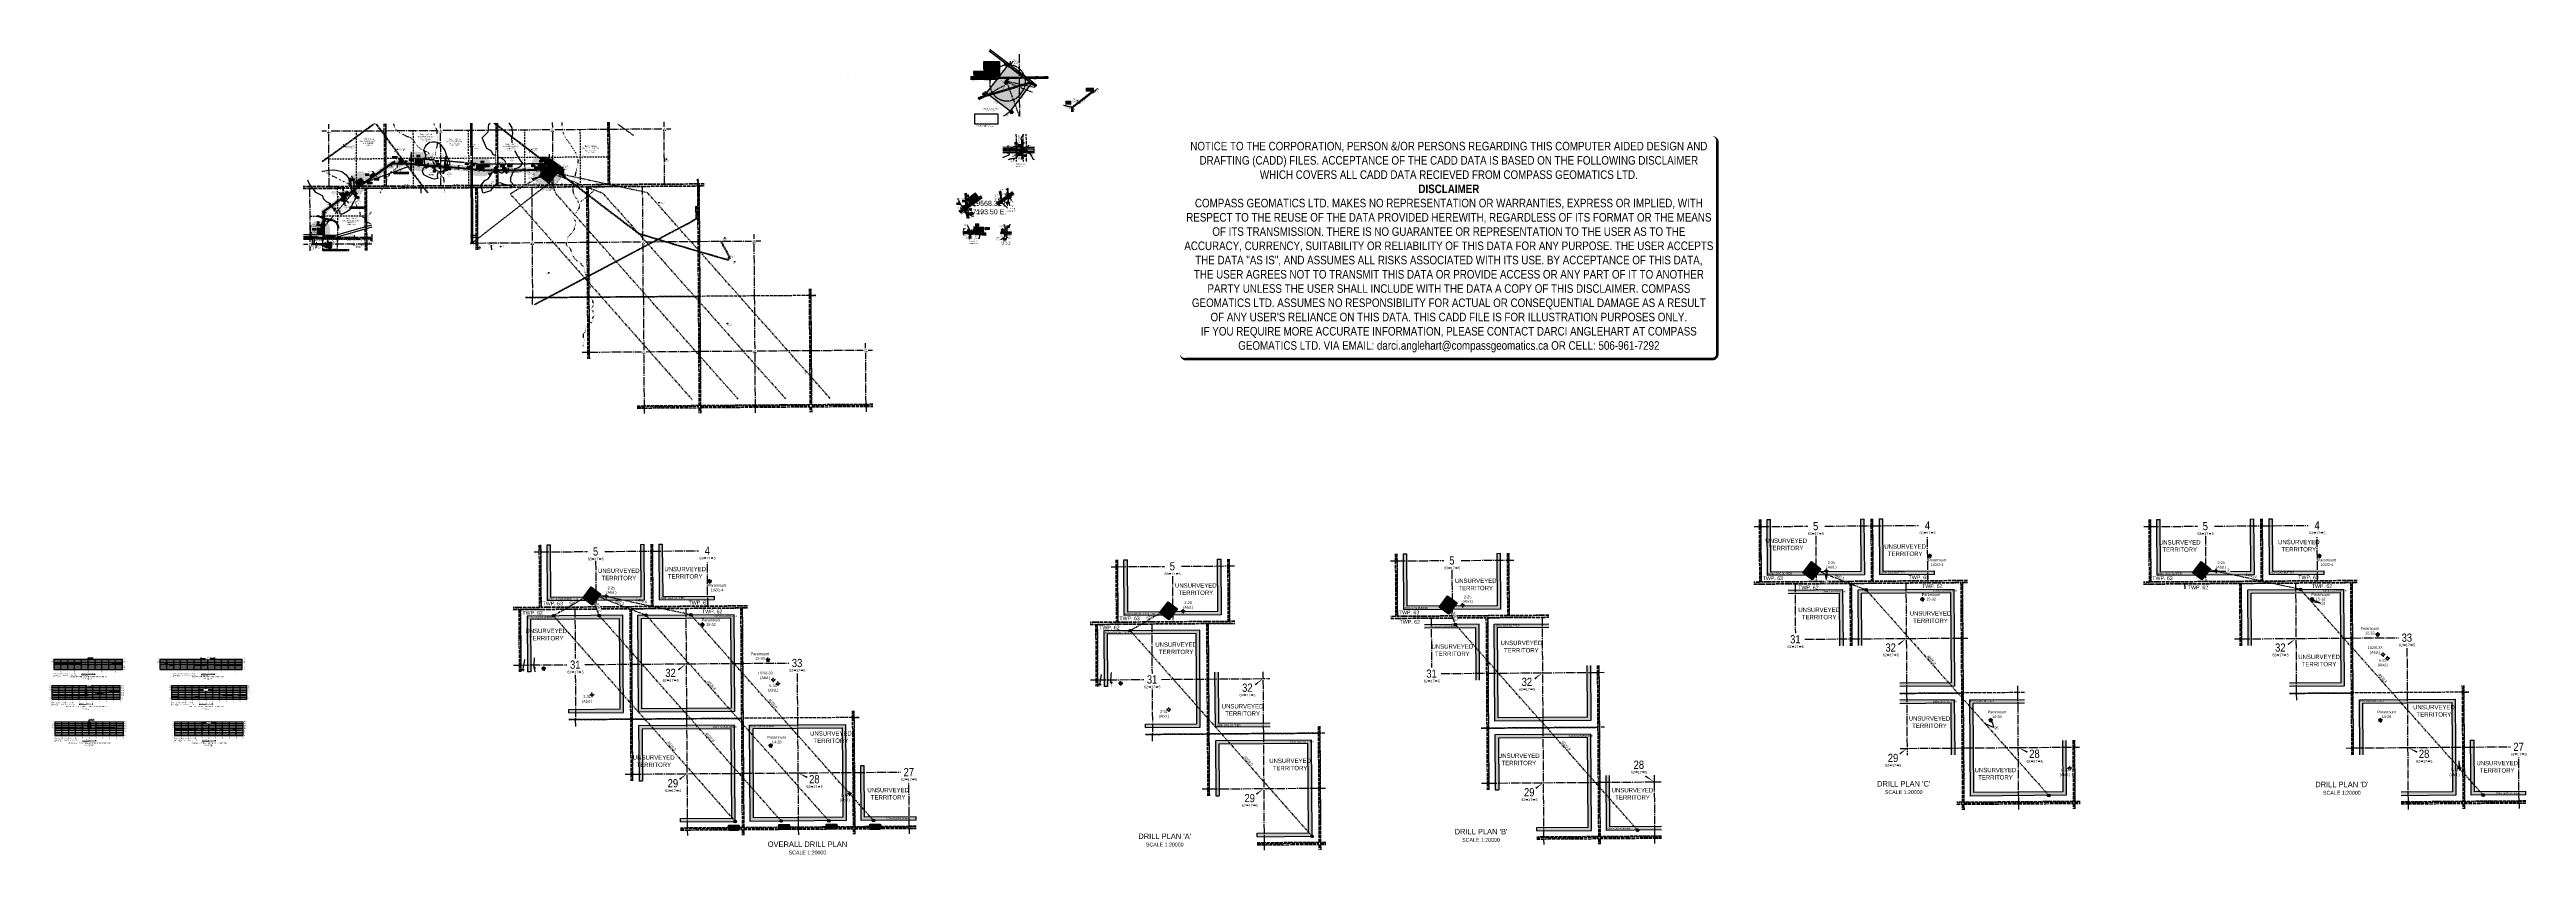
# Model space of a CAD drawing. Extents: x 522868 to 559106, y 6019929 to 6031707.
import ezdxf
from ezdxf.enums import TextEntityAlignment as Align

# ---------------------------------------------------------------- set-up
doc = ezdxf.new("R2018")
doc.units = 0
doc.header["$LTSCALE"] = 5
doc.header["$PDSIZE"] = 0.5
for name, pattern in [('0', [1, 1, 0]), ('foc-ACCESSROAD', [3.75, 2.5, -1.25]), ('foc-BUFFER', [16.75, 15, -1.75]), ('foc-DOT', [1, 0.2, -0.8]), ('foc-DRILLPATH', [14.75, 6, -1.75, 1.75, -1.75, 1.75, -1.75]), ('foc-LSD', [8, 5, -3]), ('foc-MONUMENT-BDYS', [6, 4, -2]), ('foc-QUARTERLINE', [33, 25, -3, 2, -3]), ('foc-SEISMIC', [20.5, 15, -1, 0.5, -1, 0.5, -1, 0.5, -1]), ('foc-TIELINE', [1.875, 1.25, -0.625]), ('foc-TOPO', [1, 0.2, -0.8]), ('foc-TOPO-ephemeral', [6.25, 3.125, -0.625, 0.625, -0.625, 0.625, -0.625]), ('foc-TRAV', [1.875, 1.25, -0.625]), ('foc-UNSURVEYED', [12.5, 10, -2.5]), ('foc-WHEELTRACKS', [2, 0.4, -1.6]), ('UG_PIPE', [1.875, 1.25, -0.625])]:
    doc.linetypes.add(name, pattern=pattern)
doc.layers.get('Defpoints').update_dxf_attribs({"color": 9})
for name, color, linetype in [('10', 1, 'Continuous'), ('35', 37, 'Continuous'), ('9', 3, 'Continuous'), ('ABADATA-DRILL', 8, 'foc-DOT'), ('ABADATA-DRILL-T', 8, 'Continuous'), ('AS-CABLE', 224, 'foc-CABLE'), ('AS-PIPE-AG', 44, 'Continuous'), ('AS-PIPE-UG', 44, 'UG_PIPE'), ('AS-PIPE-UG-T', 44, 'Continuous'), ('AS-ROADS', 254, 'Continuous'), ('AS-SEISMIC', 224, 'foc-SEISMIC'), ('AS-SYMBOL', 7, 'Continuous'), ('AS-TARGET-GAS', 182, 'Continuous'), ('AS-TARGET-GAS-H', 181, 'Continuous'), ('AS-UNDERLAY-H', 141, 'Continuous'), ('AUX-BUFFER', 7, 'foc-BUFFER'), ('C-RW', 13, 'Continuous'), ('C-SYMBOL', 7, 'Continuous'), ('C-WS', 13, 'foc-ACCESSROAD'), ('C-WS-S', 13, 'Continuous'), ('CG-NOTES', 7, 'Continuous'), ('D-TXT', 6, 'Continuous'), ('DETAIL-T', 7, 'Continuous'), ('F-AR', 190, 'foc-ACCESSROAD'), ('F-RW', 190, 'Continuous'), ('L-BD', 7, 'Continuous'), ('L-DETAIL-T', 3, 'Continuous'), ('L-MON', 1, 'Continuous'), ('L-MON-PLAN', 7, 'foc-MONUMENT-BDYS'), ('L-ROAD-T', 7, 'Continuous'), ('L-SECLBL', 7, 'Continuous'), ('L-SECQ', 8, 'foc-QUARTERLINE'), ('L-SECTION-LSD', 7, 'foc-LSD'), ('L-TIE', 7, 'foc-TIELINE'), ('L-UNS-T', 3, 'Continuous'), ('L-USEC', 7, 'foc-UNSURVEYED'), ('P-BUFFER-H 100m', 191, 'Continuous'), ('P-BUFFER-H 30m', 51, 'Continuous'), ('P-BUFFER-YELLOW', 50, 'foc-TIELINE'), ('P-CROSSINGS', 250, 'Continuous'), ('P-CROSSINGS-GRID', 8, 'Continuous'), ('P-CROSSINGS-GROUND', 48, 'foc-TOPO'), ('P-CROSSINGS-LINE', 3, 'Continuous'), ('P-ELEVATION', 7, 'Continuous'), ('P-PDRILLPATH', 12, 'foc-DRILLPATH'), ('P-PROPOSED', 10, 'Continuous'), ('P-PROPOSED-H', 21, 'Continuous'), ('P-TEMP-BLOCKS', 250, 'Continuous'), ('P-TEMP-H', 41, 'Continuous'), ('P-TEMP_WORKSPACE', 46, 'Continuous'), ('P-TRAV', 4, 'foc-TRAV'), ('P-TXT', 4, 'Continuous'), ('S-T7', 7, 'Continuous'), ('T-BUSH', 110, '0'), ('T-CREEK', 160, 'Continuous'), ('T-DRAW', 143, 'foc-TOPO-ephemeral'), ('T-TIE', 201, 'foc-TIELINE'), ('T-WATER-P3', 160, 'foc-WHEELTRACKS'), ('T-WATER-T', 170, 'Continuous'), ('WETLAND', 143, 'Continuous'), ('WETLAND-T', 146, 'Continuous')]:
    doc.layers.add(name, color=color, linetype=linetype)
for name, color, linetype, lineweight in [('AS-GENERAL', 48, 'Continuous', 18), ('C-RW-T', 13, 'Continuous', 9), ('C-WS-T', 13, 'Continuous', 9), ('F-AR-T', 190, 'Continuous', 9), ('F-RW-T', 190, 'Continuous', 9), ('T-TIE-T', 201, 'Continuous', 18)]:
    doc.layers.add(name, color=color, linetype=linetype, lineweight=lineweight)
doc.layers.add('DISCLAIMER', color=7, linetype='Continuous', plot=False)
doc.styles.add('100L', font='ARIALN.TTF', dxfattribs={"height": 11})
doc.styles.add('140', font='ARIALN.TTF', dxfattribs={"height": 15})
doc.styles.add('175L', font='ARIALN.TTF', dxfattribs={"height": 20})
doc.styles.add('80', font='ARIALN.TTF', dxfattribs={"height": 10})
doc.styles.add('80CG', font='ARIALN.TTF', dxfattribs={"height": 10})
doc.styles.add('80L', font='ARIALN.TTF', dxfattribs={"height": 10})
doc.styles.add('80LS', font='ARIALNI.TTF', dxfattribs={"height": 10})
doc.styles.add('BOLD', font='ARIALNB.TTF')
doc.styles.add('Crossing', font='ARIALN.TTF', dxfattribs={"height": 10})
doc.styles.add('foc-LtypeFont', font='ARIALN.TTF', dxfattribs={"height": 7.35})
doc.styles.add('SIMPLEX', font='ARIALN.TTF')
doc.styles.get("Standard").update_dxf_attribs({"font": 'ARIALN.TTF'})
doc.linetypes.add('foc-CABLE', pattern='A,2,-1,["C",foc-LtypeFont,S=0.2,R=0,X=-0.625,Y=-0.75],-1.24,8', length=12.24)
doc.linetypes.add('foc-TOPO-flowdirection-NOLINE', pattern='A,0,[">",foc-LtypeFont,S=0.3,R=0,X=0,Y=-0.945],-20,[">",foc-LtypeFont,S=0.3,R=0,X=0,Y=-0.945],0', length=20)
doc.dimstyles.new('CG2011', dxfattribs={"dimscale": 5, "dimtxt": 9, "dimasz": 2, "dimexe": 0.2, "dimexo": 0.0625, "dimgap": 0.5, "dimtad": 0, "dimtih": 1, "dimtoh": 1, "dimzin": 0, "dimdsep": 46, "dimtxsty": '80CG', "dimcen": 0.1, "dimse1": 1, "dimse2": 1, "dimclrd": 256, "dimclrt": 256, "dimaunit": 1, "dimadec": 4, "dimazin": 0, "dimtfac": 0.06, "dimtofl": 0, "dimtmove": 0, "dimatfit": 1, "dimfxl": 0.2, "dimtolj": 1, "dimtzin": 0, "dimlwd": -1, "dimarcsym": 0})
doc.dimstyles.new('COMPASS', dxfattribs={"dimscale": 5, "dimtxt": 10, "dimasz": 2.5, "dimexe": 0.2, "dimexo": 0.0625, "dimgap": 0.5, "dimtad": 0, "dimtih": 1, "dimtoh": 1, "dimzin": 0, "dimdsep": 46, "dimtxsty": '80', "dimcen": 0.1, "dimse1": 1, "dimse2": 1, "dimclrd": 256, "dimclrt": 256, "dimaunit": 1, "dimadec": 4, "dimazin": 0, "dimtfac": 0.06, "dimtofl": 0, "dimtmove": 0, "dimatfit": 1, "dimfxl": 0.2, "dimtolj": 1, "dimtzin": 0, "dimlwd": -1, "dimarcsym": 0})
doc.dimstyles.new('Compass 5 000', dxfattribs={"dimscale": 5, "dimtxt": 9, "dimasz": 2, "dimexe": 0.2, "dimexo": 0.0625, "dimgap": 0.5, "dimtad": 0, "dimtih": 1, "dimtoh": 1, "dimzin": 0, "dimdsep": 46, "dimtxsty": '80CG', "dimcen": 0.1, "dimse1": 1, "dimse2": 1, "dimclrd": 256, "dimclrt": 256, "dimaunit": 1, "dimadec": 4, "dimazin": 0, "dimtfac": 0.06, "dimtofl": 0, "dimtmove": 0, "dimatfit": 1, "dimfxl": 0.2, "dimtolj": 1, "dimtzin": 0, "dimlwd": -1, "dimarcsym": 0})
pattern_1 = [(45, (277.691, 3176.922), (0, 22.438809938), [15.86663467, -15.86663467]), (45, (273.484, 3181.13), (0, 22.438809938), [15.86663467, -15.86663467]), (45, (269.277, 3185.337), (0, 22.438809938), [15.86663467, -15.86663467]), (135, (269.277, 3188.142), (-22.438809938, 0), [15.86663467, -15.86663467]), (135, (273.484, 3192.349), (-22.438809938, 0), [15.86663467, -15.86663467]), (135, (277.691, 3196.556), (-22.438809938, 0), [15.86663467, -15.86663467])]

# ---------------------------------------------------------------- blocks, each defined once
blk = doc.blocks.new('TEMP')
h = blk.add_hatch(color=255)
h.dxf.hatch_style = 1
h.paths.add_polyline_path([(0, 0.3), (-0.7, 1.2), (-0.7, 0.7), (-1.2, 0.7), (-0.3, 0), (-1.2, -0.7), (-0.7, -0.7), (-0.7, -1.2), (0, -0.3), (0.7, -1.2), (0.7, -0.7), (1.2, -0.7), (0.3, 0), (1.2, 0.7), (0.7, 0.7), (0.7, 1.2)])
h.paths.add_polyline_path([(0.6, 0.8), (0.6, 0.6), (0.8, 0.6), (0.1, 0), (0.8, -0.6), (0.6, -0.6), (0.6, -0.8), (0, -0.1), (-0.6, -0.8), (-0.6, -0.6), (-0.8, -0.6), (-0.1, 0), (-0.8, 0.6), (-0.6, 0.6), (-0.6, 0.8), (0, 0.1)], flags=16)
h = blk.add_hatch(color=1)
h.dxf.hatch_style = 1
h.paths.add_polyline_path([(0, 0.1), (-0.6, 0.8), (-0.6, 0.6), (-0.8, 0.6), (-0.1, 0), (-0.8, -0.6), (-0.6, -0.6), (-0.6, -0.8), (0, -0.1), (0.6, -0.8), (0.6, -0.6), (0.8, -0.6), (0.1, 0), (0.8, 0.6), (0.6, 0.6), (0.6, 0.8)])
at = {"color": 1}
for p, q in [((-0.1, 0), (0.1, 0)), ((0, 0.1), (0, -0.1))]:
    blk.add_line(p, q, dxfattribs=at)
at = {"color": 255, "flags": 128}
blk.add_lwpolyline([(-0.3, 0), (-1.2, 0.7), (-0.7, 0.7), (-0.7, 1.2), (0, 0.3), (0.7, 1.2), (0.7, 0.7), (1.2, 0.7), (0.3, 0), (1.2, -0.7), (0.7, -0.7), (0.7, -1.2), (0, -0.3), (-0.7, -1.2), (-0.7, -0.7), (-1.2, -0.7)], close=True, dxfattribs=at)
at = {"color": 1, "flags": 128}
blk.add_lwpolyline([(-0.1, 0), (-0.8, 0.6), (-0.6, 0.6), (-0.6, 0.8), (0, 0.1), (0.6, 0.8), (0.6, 0.6), (0.8, 0.6), (0.1, 0), (0.8, -0.6), (0.6, -0.6), (0.6, -0.8), (0, -0.1), (-0.6, -0.8), (-0.6, -0.6), (-0.8, -0.6)], close=True, dxfattribs=at)
blk = doc.blocks.new('L-SECLBL')
at = {"layer": '9', "color": 7}
for p, q in [((-5.1, -27.8), (-12.3, -27.8)), ((20.7, -27.8), (13.5, -27.8))]:
    blk.add_line(p, q, dxfattribs=at)
at = {"layer": '10', "color": 2, "style": 'SIMPLEX'}
blk.add_attdef('SEC', text='', height=30, dxfattribs=at).set_placement((0, 0), align=Align.MIDDLE)
at = {"layer": '10', "color": 5, "style": '80L'}
blk.add_attdef('TWP', text='', height=9.5, dxfattribs=at).set_placement((-14.4, -27.4), align=Align.MIDDLE_RIGHT)
blk.add_attdef('RGE', text='', height=9.5, dxfattribs=at).set_placement((3.6, -27.4), align=Align.MIDDLE_CENTER)
blk.add_attdef('MER', text='', height=9.5, dxfattribs=at).set_placement((23.2, -27.4), align=Align.MIDDLE_LEFT)
blk = doc.blocks.new('*D40')
at = {"layer": 'Defpoints', "color": 0, "transparency": 16777216}
for p in [(527596, 6029853), (527605, 6029840), (527631, 6029877)]:
    blk.add_point(p, dxfattribs=at)
at = {"layer": 'P-TXT', "transparency": 16777216}
for p, q in [((527602, 6029918), (527592, 6029918)), ((527625, 6029885), (527602, 6029918)), ((527645, 6029857), (527651, 6029848))]:
    blk.add_line(p, q, dxfattribs=at)
for points in [[(527627, 6029886), (527624, 6029884), (527631, 6029877)], [(527647, 6029858), (527644, 6029856), (527640, 6029865)]]:
    blk.add_solid(points, dxfattribs=at)
at = {"layer": 'P-TXT', "transparency": 16777216, "insert": (527565, 6029918), "char_height": 10, "attachment_point": 5, "style": '80CG'}
blk.add_mtext('\\A1;15.00 A/R', dxfattribs=at)
blk = doc.blocks.new('*D41')
at = {"layer": 'Defpoints', "color": 0, "transparency": 16777216}
for p in [(528343, 6030008), (528344, 6030023), (528399, 6030018)]:
    blk.add_point(p, dxfattribs=at)
at = {"layer": 'P-TXT', "transparency": 16777216}
for p, q in [((528396, 6029993), (528395, 6029983)), ((528399, 6030028), (528400, 6030038)), ((528400, 6030038), (528410, 6030038))]:
    blk.add_line(p, q, dxfattribs=at)
for points in [[(528395, 6029993), (528398, 6029993), (528397, 6030003)], [(528398, 6030028), (528401, 6030028), (528399, 6030018)]]:
    blk.add_solid(points, dxfattribs=at)
at = {"layer": 'P-TXT', "transparency": 16777216, "insert": (528438, 6030038), "char_height": 10, "attachment_point": 5, "style": '80CG'}
blk.add_mtext('\\A1;15.00 A/R', dxfattribs=at)
blk = doc.blocks.new('*D42')
at = {"layer": 'Defpoints', "color": 0, "transparency": 16777216}
for p in [(528842, 6029967), (528844, 6029982), (528848, 6029982)]:
    blk.add_point(p, dxfattribs=at)
at = {"layer": 'P-TXT', "transparency": 16777216}
for p, q in [((528846, 6029957), (528845, 6029947)), ((528849, 6029992), (528850, 6030008)), ((528850, 6030008), (528860, 6030008))]:
    blk.add_line(p, q, dxfattribs=at)
for points in [[(528844, 6029957), (528848, 6029957), (528847, 6029967)], [(528847, 6029992), (528850, 6029992), (528848, 6029982)]]:
    blk.add_solid(points, dxfattribs=at)
at = {"layer": 'P-TXT', "transparency": 16777216, "insert": (528887, 6030008), "char_height": 10, "attachment_point": 5, "style": '80CG'}
blk.add_mtext('\\A1;15.00 A/R', dxfattribs=at)
blk = doc.blocks.new('*D43')
at = {"layer": 'Defpoints', "color": 0, "transparency": 16777216}
for p in [(529576, 6029946), (529576, 6029946), (529576, 6029931)]:
    blk.add_point(p, dxfattribs=at)
at = {"layer": 'P-TXT', "transparency": 16777216}
for p, q in [((529576, 6029956), (529576, 6029966)), ((529576, 6029966), (529586, 6029966)), ((529576, 6029921), (529576, 6029911))]:
    blk.add_line(p, q, dxfattribs=at)
for points in [[(529574, 6029956), (529578, 6029956), (529576, 6029946)], [(529574, 6029921), (529578, 6029921), (529576, 6029931)]]:
    blk.add_solid(points, dxfattribs=at)
at = {"layer": 'P-TXT', "transparency": 16777216, "insert": (529613, 6029966), "char_height": 10, "attachment_point": 5, "style": '80CG'}
blk.add_mtext('\\A1;15.00 A/R', dxfattribs=at)
blk = doc.blocks.new('*D44')
at = {"layer": 'Defpoints', "color": 0, "transparency": 16777216}
for p in [(527931, 6030227), (527937, 6030232), (527937, 6030231)]:
    blk.add_point(p, dxfattribs=at)
at = {"layer": 'F-AR-T', "transparency": 16777216}
for p, q in [((527922, 6030222), (527914, 6030216)), ((527945, 6030238), (527953, 6030244)), ((527953, 6030244), (527963, 6030244))]:
    blk.add_line(p, q, dxfattribs=at)
for points in [[(527921, 6030223), (527923, 6030220), (527930, 6030227)], [(527944, 6030240), (527946, 6030237), (527937, 6030232)]]:
    blk.add_solid(points, dxfattribs=at)
at = {"layer": 'F-AR-T', "transparency": 16777216, "insert": (528021, 6030244), "char_height": 10, "attachment_point": 5, "style": '80CG'}
blk.add_mtext('\\A1;Northland Sno-Goers\\P8.00 Snowmobile Trail\\PDLO 950182', dxfattribs=at)
blk = doc.blocks.new('*D45')
at = {"layer": 'Defpoints', "color": 0, "transparency": 16777216}
for p in [(527184, 6030298), (527193, 6030314), (527198, 6030308)]:
    blk.add_point(p, dxfattribs=at)
at = {"layer": 'F-AR-T', "transparency": 16777216}
for p, q in [((527174, 6030312), (527168, 6030320)), ((527190, 6030290), (527196, 6030281)), ((527196, 6030281), (527206, 6030281))]:
    blk.add_line(p, q, dxfattribs=at)
for points in [[(527175, 6030313), (527172, 6030311), (527180, 6030304)], [(527192, 6030291), (527189, 6030289), (527184, 6030298)]]:
    blk.add_solid(points, dxfattribs=at)
at = {"layer": 'F-AR-T', "transparency": 16777216, "insert": (527265, 6030281), "char_height": 10, "attachment_point": 5, "style": '80CG'}
blk.add_mtext('\\A1;Northland Sno-Goers\\P8.00 Snowmobile Trail\\PDLO 950182', dxfattribs=at)
blk = doc.blocks.new('*D46')
at = {"layer": 'Defpoints', "color": 0, "transparency": 16777216}
for p in [(529901, 6030218), (529907, 6030226), (529907, 6030226)]:
    blk.add_point(p, dxfattribs=at)
at = {"layer": 'F-AR-T', "transparency": 16777216}
for p, q in [((529895, 6030210), (529889, 6030202)), ((529913, 6030234), (529919, 6030242)), ((529919, 6030242), (529929, 6030242))]:
    blk.add_line(p, q, dxfattribs=at)
for points in [[(529894, 6030211), (529896, 6030209), (529901, 6030218)], [(529912, 6030235), (529914, 6030233), (529907, 6030226)]]:
    blk.add_solid(points, dxfattribs=at)
at = {"layer": 'F-AR-T', "transparency": 16777216, "insert": (529964, 6030242), "char_height": 10, "attachment_point": 5, "style": '80CG'}
blk.add_mtext('\\A1;Paramount\\P10.00 A/R^JLOC 002489', dxfattribs=at)
blk = doc.blocks.new('*D47')
at = {"layer": 'Defpoints', "color": 0, "transparency": 16777216}
for p in [(530322, 6029910), (530454, 6029796), (530460, 6029804)]:
    blk.add_point(p, dxfattribs=at)
at = {"layer": 'F-AR-T', "transparency": 16777216}
for p, q in [((530310, 6029894), (530303, 6029886)), ((530328, 6029918), (530378, 6029984)), ((530378, 6029984), (530388, 6029984))]:
    blk.add_line(p, q, dxfattribs=at)
for points in [[(530308, 6029895), (530311, 6029893), (530316, 6029902)], [(530326, 6029919), (530329, 6029917), (530322, 6029910)]]:
    blk.add_solid(points, dxfattribs=at)
at = {"layer": 'F-AR-T', "transparency": 16777216, "insert": (530422, 6029984), "char_height": 10, "width": 579.41, "attachment_point": 5, "style": '80CG'}
blk.add_mtext('\\A1;Paramount\\P10.00 A/R^JLOC 002489\\P(As-Built)', dxfattribs=at)
blk = doc.blocks.new('*D48')
at = {"layer": 'Defpoints', "color": 0, "transparency": 16777216}
for p in [(527321, 6028956), (527321, 6028941), (527329, 6028941)]:
    blk.add_point(p, dxfattribs=at)
at = {"layer": 'F-AR-T', "transparency": 16777216}
for p, q in [((527329, 6028984), (527319, 6028984)), ((527329, 6028966), (527329, 6028984)), ((527329, 6028931), (527329, 6028921))]:
    blk.add_line(p, q, dxfattribs=at)
for points in [[(527330, 6028966), (527327, 6028966), (527329, 6028956)], [(527330, 6028931), (527327, 6028931), (527329, 6028941)]]:
    blk.add_solid(points, dxfattribs=at)
at = {"layer": 'F-AR-T', "transparency": 16777216, "insert": (527284, 6028984), "char_height": 10, "attachment_point": 5, "style": '80CG'}
blk.add_mtext('\\A1;Paramount\\P15.00 A/R\\PLOC 061887', dxfattribs=at)
blk = doc.blocks.new('*D49')
at = {"layer": 'Defpoints', "color": 0, "transparency": 16777216}
for p in [(526695, 6028967), (526704, 6028967), (526704, 6028947)]:
    blk.add_point(p, dxfattribs=at)
at = {"layer": 'F-AR-T', "transparency": 16777216}
for p, q in [((526695, 6028977), (526695, 6029030)), ((526695, 6029030), (526705, 6029030)), ((526694, 6028937), (526694, 6028927))]:
    blk.add_line(p, q, dxfattribs=at)
for points in [[(526693, 6028977), (526696, 6028977), (526695, 6028967)], [(526693, 6028937), (526696, 6028937), (526694, 6028947)]]:
    blk.add_solid(points, dxfattribs=at)
at = {"layer": 'F-AR-T', "transparency": 16777216, "insert": (526739, 6029030), "char_height": 10, "attachment_point": 5, "style": '80CG'}
blk.add_mtext('\\A1;Paramount\\P20.00 A/R\\PLOC 992574', dxfattribs=at)
blk = doc.blocks.new('*D50')
at = {"layer": 'Defpoints', "color": 0, "transparency": 16777216}
for p in [(529033, 6030303), (529048, 6030303), (529048, 6030287)]:
    blk.add_point(p, dxfattribs=at)
at = {"layer": 'F-RW-T', "transparency": 16777216}
for p, q in [((529023, 6030287), (529013, 6030287)), ((529058, 6030287), (529068, 6030288))]:
    blk.add_line(p, q, dxfattribs=at)
for points in [[(529023, 6030289), (529023, 6030286), (529033, 6030287)], [(529058, 6030289), (529058, 6030286), (529048, 6030287)]]:
    blk.add_solid(points, dxfattribs=at)
at = {"layer": 'F-RW-T', "transparency": 16777216, "insert": (529107, 6030288), "char_height": 10, "width": 530.99, "attachment_point": 5, "style": '80CG'}
blk.add_mtext('\\A1;Paramount\\P15.00 P/L R/W\\PPlan 102 3778\\PPLA 061628', dxfattribs=at)
blk = doc.blocks.new('*D51')
at = {"layer": 'C-RW-T', "transparency": 16777216}
for p, q in [((526770, 6028807), (526760, 6028807)), ((526770, 6028840), (526770, 6028807)), ((526771, 6028880), (526771, 6028890))]:
    blk.add_line(p, q, dxfattribs=at)
for points in [[(526769, 6028880), (526772, 6028880), (526771, 6028870)], [(526769, 6028840), (526772, 6028840), (526771, 6028850)]]:
    blk.add_solid(points, dxfattribs=at)
at = {"layer": 'Defpoints', "color": 0, "transparency": 16777216}
for p in [(526771, 6028850), (526837, 6028870), (526837, 6028850)]:
    blk.add_point(p, dxfattribs=at)
at = {"layer": 'C-RW-T', "transparency": 16777216, "insert": (526721, 6028807), "char_height": 10, "width": 372.5, "attachment_point": 5, "style": '80CG'}
blk.add_mtext('\\A1;Veren\\P20.00 P/L R/W\\PPLA 180078', dxfattribs=at)
blk = doc.blocks.new('fdia')
at = {"color": 255, "const_width": 1}
blk.add_lwpolyline([(-0.5, 0, 1), (0.5, 0, 1)], format="xyb", close=True, dxfattribs=at)
blk = doc.blocks.new('Fdiaa')
blk.add_blockref('fdia', (0, 0))
blk = doc.blocks.new('fdib')
at = {"color": 1, "const_width": 1.6}
blk.add_lwpolyline([(-0.4, 0, 1), (0.4, 0, 1)], format="xyb", close=True, dxfattribs=at)
at = {"color": 1}
blk.add_circle((0, 0), 0.8, dxfattribs=at)
blk = doc.blocks.new('Fdibb')
blk.add_blockref('fdib', (0, 0))
blk = doc.blocks.new('fdicc')
for name in ['Fdibb', 'Fdiaa']:
    blk.add_blockref(name, (0, 0))
blk = doc.blocks.new('FDI')
blk.add_blockref('fdicc', (0, 0))
blk = doc.blocks.new('*D52')
at = {"layer": 'Defpoints', "color": 0, "transparency": 16777216}
for p in [(526982, 6029419), (526997, 6029430), (527005, 6029417)]:
    blk.add_point(p, dxfattribs=at)
at = {"layer": 'P-TXT', "transparency": 16777216}
for p, q in [((526965, 6029443), (526955, 6029443)), ((526976, 6029427), (526965, 6029443)), ((526996, 6029399), (527002, 6029391))]:
    blk.add_line(p, q, dxfattribs=at)
for points in [[(526977, 6029428), (526975, 6029426), (526982, 6029419)], [(526998, 6029400), (526995, 6029398), (526990, 6029407)]]:
    blk.add_solid(points, dxfattribs=at)
at = {"layer": 'P-TXT', "transparency": 16777216, "insert": (526928, 6029443), "char_height": 10, "attachment_point": 5, "style": '80CG'}
blk.add_mtext('\\A1;15.00 A/R', dxfattribs=at)
blk = doc.blocks.new('*U53')
h = blk.add_hatch(color=191)
edge = h.paths.add_edge_path()
edge.add_line((-24, -20), (24, -20))
edge.add_arc((24, -14), 6, 270, 360)
edge.add_line((30, -14), (30, 12))
edge.add_arc((24, 12), 6, 0, 90)
edge.add_line((24, 18), (-24, 18))
edge.add_arc((-24, 12), 6, 90, 180)
edge.add_line((-30, 12), (-30, -14))
edge.add_arc((-24, -14), 6, 180, 270)
at = {"color": 250, "flags": 128}
blk.add_lwpolyline([(-24, -20, 3, 3, 0), (24, -20, 3, 3, 0.414214), (30, -14, 3, 3, 0), (30, 12, 3, 0, 0.414214), (24, 18, 0, 0, 0), (-24, 18, 0, 0, 0.414214), (-30, 12, 0, 0, 0), (-30, -14, 0, 3, 0.414214)], format="xyseb", close=True, dxfattribs=at)
at = {"flags": 128}
blk.add_lwpolyline([(-11, -18, 0, 7.5, 0), (0, 0, 0, 0, 0)], format="xyseb", dxfattribs=at)
at = {"color": 250, "lineweight": 30, "flags": 104}
blk.add_attdef('TEMP_AREA_W1', text='', height=12, dxfattribs=at).set_placement((0, 8), align=Align.MIDDLE_CENTER)
blk.add_attdef('ENTER_TEXT', text='', height=9, dxfattribs=at).set_placement((0, -3), align=Align.TOP_CENTER)
blk = doc.blocks.new('*U102')
h = blk.add_hatch(color=191)
edge = h.paths.add_edge_path()
edge.add_line((-26, -20), (26, -20))
edge.add_arc((26, -14), 6, 270, 360)
edge.add_line((32, -14), (32, 12))
edge.add_arc((26, 12), 6, 0, 90)
edge.add_line((26, 18), (-26, 18))
edge.add_arc((-26, 12), 6, 90, 180)
edge.add_line((-32, 12), (-32, -14))
edge.add_arc((-26, -14), 6, 180, 270)
at = {"color": 250, "flags": 128}
blk.add_lwpolyline([(-26, -20, 3, 3, 0), (26, -20, 3, 3, 0.414214), (32, -14, 3, 3, 0), (32, 12, 3, 0, 0.414214), (26, 18, 0, 0, 0), (-26, 18, 0, 0, 0.414214), (-32, 12, 0, 0, 0), (-32, -14, 0, 3, 0.414214)], format="xyseb", close=True, dxfattribs=at)
at = {"flags": 128}
blk.add_lwpolyline([(-11, -18, 0, 7.5, 0), (0, 0, 0, 0, 0)], format="xyseb", dxfattribs=at)
at = {"color": 250, "lineweight": 30, "flags": 104}
blk.add_attdef('TEMP_AREA_W1', text='', height=12, dxfattribs=at).set_placement((0, 8), align=Align.MIDDLE_CENTER)
blk.add_attdef('ENTER_TEXT', text='', height=9, dxfattribs=at).set_placement((0, -3), align=Align.TOP_CENTER)
blk = doc.blocks.new('WC')
at = {"layer": 'L-MON'}
h = blk.add_hatch(color=255, dxfattribs=at)
h.dxf.hatch_style = 1
edge = h.paths.add_edge_path()
edge.add_arc((0, 0), 0.9, 0, 360)
at = {"layer": 'L-MON', "color": 240, "flags": 128}
for points in [[(-0.6, 0.5), (-1.2, 1.1)], [(0.5, 0.6), (1.1, 1.2)], [(-1.2, -1.2), (-0.6, -0.6)], [(1.2, -1.2), (0.6, -0.6)]]:
    blk.add_lwpolyline(points, dxfattribs=at)
at = {"layer": 'L-MON', "color": 240}
for radius in [0.8, 0.373]:
    blk.add_circle((0, 0), radius, dxfattribs=at)
blk = doc.blocks.new('xing2')
h = blk.add_hatch(color=50)
h.dxf.hatch_style = 1
edge = h.paths.add_edge_path()
edge.add_ellipse((0, 0), major_axis=(-12.5, 0), ratio=0.816297, start_angle=0, end_angle=360)
h = blk.add_hatch(color=250)
h.dxf.hatch_style = 1
edge = h.paths.add_edge_path()
edge.add_ellipse((0, -2), major_axis=(-12.5, 0), ratio=0.816297, start_angle=0, end_angle=180)
edge.add_line((12, -2), (12, 0))
edge.add_ellipse((0, 0), major_axis=(-12.5, 0), ratio=0.816297, start_angle=0, end_angle=180, ccw=False)
edge.add_line((-12, 0), (-12, -2))
at = {"color": 250}
blk.add_ellipse((0, 0), major_axis=(-12.5, 0), ratio=0.816297, dxfattribs=at)
blk.add_ellipse((0, -2), major_axis=(-12.5, 0), ratio=0.816297, start_param=0, end_param=3.141593, dxfattribs=at)
at = {"color": 250, "style": 'Crossing'}
blk.add_attdef('CROSSING', text='', height=9, dxfattribs=at).set_placement((0, 0), align=Align.MIDDLE_CENTER)
at = {"color": 250, "style": 'Crossing', "flags": 1}
for tag, p in [('DESCRIPTION', (0, -26)), ('LOCATION', (0, -39)), ('DWG_REF', (0, -53)), ('OWNER', (0, -12))]:
    blk.add_attdef(tag, text='', height=9, dxfattribs=at).set_placement(p, align=Align.MIDDLE_CENTER)
blk = doc.blocks.new('RISER')
h = blk.add_hatch(color=255)
h.dxf.hatch_style = 1
edge = h.paths.add_edge_path()
edge.add_arc((0, 0), 0.7, 0, 360)
blk.add_hatch(color=48).paths.add_polyline_path([(0.6, -0.2), (-0.6, -0.2, 0.774597)])
at = {"color": 48}
blk.add_line((-0.6, -0.2), (0.6, -0.2), dxfattribs=at)
blk.add_circle((0, 0), 0.6, dxfattribs=at)
blk = doc.blocks.new('GAS')
h = blk.add_hatch(color=255)
h.dxf.hatch_style = 1
edge = h.paths.add_edge_path()
edge.add_arc((0, 0), 0.9, 0, 360)
for p, q in [((-0.8, 0), (-1.6, 0)), ((-0.6, 0.6), (-1.1, 1.1)), ((0, 0.8), (0, 1.6)), ((0.6, 0.6), (1.1, 1.1)), ((1.6, 0), (0.8, 0)), ((-0.6, -0.6), (-1.1, -1.1)), ((0, -0.8), (0, -1.6)), ((1.1, -1.1), (0.6, -0.6))]:
    blk.add_line(p, q)
blk.add_circle((0, 0), 0.8)
blk = doc.blocks.new('FLARE')
h = blk.add_hatch(color=255)
h.dxf.hatch_style = 1
h.paths.add_polyline_path([(0.2, 2.4, 0.114147), (0.1, 2.4), (0.1, 2.4, 0.261551), (0, 2.4), (0, 2.4, 0.131268), (0, 2.4), (0, 2.3, 0.041497), (0, 2.3), (-0.1, 2.3, 0.015174), (-0.1, 2.3), (-0.1, 2.2, 0.004376), (-0.1, 2.2), (-0.1, 2.2), (-0.1, 2.1), (-0.1, 2), (-0.1, 2), (-0.1, 1.9), (-0.1, 1.8), (-0.2, 1.8), (-0.2, 1.7), (-0.2, 1.6), (-0.3, 1.5), (-0.3, 1.5), (-0.3, 1.4), (-0.4, 1.3), (-0.4, 1.2, 0.000505), (-0.4, 1.2), (-0.4, 1.2, 0.002398), (-0.4, 1.2), (-0.5, 1.1, 0.004177), (-0.5, 1.1), (-0.5, 1, 0.005735), (-0.5, 1), (-0.5, 1, 0.006994), (-0.5, 0.9), (-0.6, 0.9, 0.00791), (-0.6, 0.9), (-0.6, 0.8, 0.008323), (-0.6, 0.8), (-0.6, 0.7, 0.008095), (-0.6, 0.7), (-0.7, 0.6, 0.008067), (-0.7, 0.6), (-0.7, 0.5, 0.008387), (-0.7, 0.5), (-0.7, 0.4, 0.009056), (-0.7, 0.4), (-0.7, 0.3, 0.010123), (-0.7, 0.3), (-0.7, 0.2, 0.011689), (-0.7, 0.2), (-0.7, 0.1, 0.013925), (-0.7, 0.1), (-0.8, 0, 0.016488), (-0.8, 0), (-0.7, -0.1, 0.017255), (-0.7, -0.1), (-0.7, -0.2, 0.01735), (-0.7, -0.2), (-0.7, -0.3, 0.017311), (-0.7, -0.3), (-0.7, -0.4, 0.01715), (-0.7, -0.4), (-0.7, -0.4, 0.016886), (-0.7, -0.4), (-0.7, -0.5, 0.016546), (-0.7, -0.5), (-0.6, -0.6, 0.016164), (-0.6, -0.6), (-0.6, -0.6, 0.016329), (-0.6, -0.6), (-0.6, -0.7, 0.018828), (-0.6, -0.7), (-0.5, -0.7, 0.022087), (-0.5, -0.7), (-0.5, -0.7, 0.025345), (-0.5, -0.8), (-0.5, -0.8, 0.028234), (-0.5, -0.8), (-0.4, -0.8, 0.030298), (-0.4, -0.8), (-0.4, -0.8, 0.031129), (-0.4, -0.8), (-0.3, -0.9, 0.030544), (-0.3, -0.9), (-0.3, -0.9, 0.028465), (-0.3, -0.9), (-0.2, -0.9, 0.025311), (-0.2, -0.9), (-0.2, -0.9, 0.02283), (-0.2, -0.9), (-0.1, -0.9, 0.021226), (-0.1, -0.9), (-0.1, -0.9, 0.020401), (0, -0.9), (0, -0.9, 0.020299), (0, -0.9), (0.1, -0.9, 0.020911), (0.1, -0.9), (0.1, -0.8, 0.022277), (0.1, -0.8), (0.2, -0.8, 0.023712), (0.2, -0.8), (0.2, -0.8, 0.022408), (0.2, -0.8), (0.2, -0.7, 0.01993), (0.2, -0.7), (0.3, -0.7, 0.017146), (0.3, -0.7), (0.3, -0.7, 0.014211), (0.3, -0.7), (0.3, -0.6, 0.011221), (0.3, -0.6), (0.4, -0.6, 0.008212), (0.4, -0.6), (0.4, -0.6, 0.005172), (0.4, -0.6), (0.4, -0.5, 0.002523), (0.4, -0.5), (0.4, -0.5, 0.001671), (0.4, -0.5), (0.5, -0.5, 0.001229), (0.5, -0.5), (0.5, -0.4, 0.00075), (0.5, -0.4), (0.5, -0.4, 0.00026), (0.5, -0.4), (0.5, -0.4), (0.6, -0.3), (0.6, -0.3), (0.6, -0.3), (0.6, -0.2, 0.001311), (0.6, -0.2), (0.7, -0.2, 0.003726), (0.7, -0.2), (0.7, -0.1, 0.006065), (0.7, -0.1), (0.7, -0.1, 0.008452), (0.7, -0.1), (0.7, -0.1, 0.010991), (0.7, 0), (0.8, 0, 0.013767), (0.8, 0), (0.8, 0, 0.016839), (0.8, 0.1), (0.8, 0.1, 0.019104), (0.8, 0.1), (0.8, 0.2, 0.016987), (0.8, 0.2), (0.8, 0.2, 0.013636), (0.8, 0.2), (0.8, 0.3, 0.010244), (0.8, 0.3), (0.9, 0.3, 0.006846), (0.9, 0.3), (0.9, 0.4, 0.003419), (0.9, 0.4), (0.9, 0.4), (0.9, 0.5), (0.9, 0.5), (0.9, 0.5), (0.9, 0.6), (0.9, 0.6, 0.001278), (0.9, 0.6), (0.9, 0.7, 0.004735), (0.9, 0.7), (0.9, 0.7, 0.008354), (0.9, 0.7), (0.9, 0.8, 0.012059), (0.9, 0.8), (0.9, 0.8, 0.015712), (0.9, 0.8), (0.9, 0.8, 0.018457), (0.9, 0.9), (0.9, 0.9, 0.018102), (0.9, 0.9), (0.9, 0.9, 0.016533), (0.9, 0.9), (0.9, 1, 0.014576), (0.9, 1), (0.9, 1, 0.012435), (0.9, 1), (0.8, 1.1, 0.010283), (0.8, 1.1), (0.8, 1.1, 0.00824), (0.8, 1.1), (0.8, 1.2, 0.00638), (0.8, 1.2), (0.8, 1.2, 0.004735), (0.8, 1.2), (0.8, 1.3, 0.003388), (0.8, 1.3), (0.7, 1.3, 0.002345), (0.7, 1.3), (0.7, 1.4, 0.001492), (0.7, 1.4), (0.7, 1.5, 0.000746), (0.7, 1.5), (0.6, 1.5), (0.6, 1.6), (0.6, 1.6), (0.5, 1.7), (0.5, 1.7), (0.5, 1.8), (0.5, 1.8), (0.4, 1.9), (0.4, 1.9), (0.4, 2), (0.4, 2), (0.4, 2.1, 0.000332), (0.4, 2.1), (0.3, 2.1, 0.001849), (0.3, 2.1), (0.3, 2.2, 0.0038), (0.3, 2.2), (0.3, 2.2, 0.006473), (0.3, 2.2), (0.2, 2.3, 0.010865), (0.2, 2.3), (0.2, 2.3, 0.019524), (0.2, 2.3), (0.2, 2.4, 0.041077), (0.2, 2.4)])
at = {"color": 48, "flags": 128}
for points in [[(0.1, -0.7), (0.1, -0.7), (0, -0.8), (0, -0.8), (-0.1, -0.8), (-0.1, -0.8), (-0.2, -0.8), (-0.2, -0.8), (-0.2, -0.8), (-0.3, -0.8), (-0.3, -0.8), (-0.4, -0.7), (-0.4, -0.7), (-0.4, -0.7), (-0.5, -0.6), (-0.5, -0.6), (-0.5, -0.6), (-0.5, -0.5), (-0.6, -0.5), (-0.6, -0.4), (-0.6, -0.3), (-0.6, -0.3), (-0.6, -0.2), (-0.6, -0.1), (-0.7, 0), (-0.6, 0.1), (-0.6, 0.2), (-0.6, 0.3), (-0.6, 0.4), (-0.6, 0.5), (-0.6, 0.6), (-0.5, 0.7), (-0.5, 0.7), (-0.5, 0.8), (-0.4, 0.9), (-0.4, 1), (-0.4, 1.1), (-0.3, 1.1), (-0.3, 1.2), (-0.3, 1.3), (-0.2, 1.3), (-0.2, 1.4), (-0.2, 1.5), (-0.1, 1.6), (-0.1, 1.6), (-0.1, 1.7), (0, 1.8), (0, 1.9), (0, 2), (0, 2), (0, 2.1), (0, 2.2), (0, 2.2), (0, 2.3), (0.1, 2.3), (0.1, 2.3), (0.1, 2.3), (0.1, 2.3), (0.1, 2.3), (0.1, 2.3), (0.2, 2.2), (0.2, 2.2), (0.2, 2.1), (0.2, 2.1), (0.3, 2), (0.3, 2), (0.3, 1.9), (0.3, 1.9), (0.4, 1.8), (0.4, 1.8), (0.4, 1.7), (0.4, 1.7), (0.5, 1.6), (0.5, 1.6), (0.5, 1.5), (0.5, 1.5), (0.6, 1.4), (0.6, 1.4), (0.6, 1.3), (0.7, 1.2), (0.7, 1.2), (0.7, 1.1), (0.7, 1.1), (0.8, 1), (0.8, 1), (0.8, 1), (0.8, 0.9), (0.8, 0.9), (0.8, 0.8), (0.8, 0.8), (0.8, 0.8), (0.8, 0.7), (0.8, 0.7), (0.8, 0.6), (0.8, 0.6), (0.8, 0.6), (0.8, 0.5), (0.8, 0.5), (0.8, 0.4), (0.8, 0.4), (0.8, 0.3), (0.8, 0.3), (0.7, 0.2), (0.7, 0.2), (0.7, 0.1), (0.7, 0.1), (0.7, 0), (0.7, 0), (0.6, 0), (0.6, -0.1), (0.6, -0.1), (0.6, -0.2), (0.5, -0.2), (0.5, -0.2), (0.5, -0.3), (0.5, -0.3), (0.4, -0.4), (0.4, -0.4), (0.4, -0.4), (0.4, -0.4), (0.3, -0.5), (0.3, -0.5), (0.3, -0.5), (0.3, -0.6), (0.2, -0.6), (0.2, -0.6), (0.2, -0.7), (0.1, -0.7)], [(0, -0.7), (0, -0.8), (0, -0.8), (-0.1, -0.8), (-0.1, -0.8), (-0.1, -0.8), (-0.1, -0.8), (-0.2, -0.8), (-0.2, -0.8), (-0.2, -0.8), (-0.2, -0.8), (-0.2, -0.8), (-0.3, -0.7), (-0.3, -0.7), (-0.3, -0.7), (-0.3, -0.7), (-0.3, -0.7), (-0.3, -0.6), (-0.4, -0.6), (-0.4, -0.6), (-0.4, -0.5), (-0.4, -0.5), (-0.4, -0.5), (-0.4, -0.4), (-0.4, -0.4), (-0.4, -0.3), (-0.4, -0.3), (-0.4, -0.2), (-0.4, -0.1), (-0.4, -0.1), (-0.4, 0), (-0.3, 0), (-0.3, 0.1), (-0.3, 0.1), (-0.3, 0.2), (-0.3, 0.2), (-0.3, 0.2), (-0.2, 0.3), (-0.2, 0.3), (-0.2, 0.4), (-0.2, 0.4), (-0.2, 0.4), (-0.1, 0.5), (-0.1, 0.5), (-0.1, 0.6), (-0.1, 0.6), (-0.1, 0.7), (-0.1, 0.7), (0, 0.7), (0, 0.8), (0, 0.8), (0, 0.9), (0, 0.9), (0, 0.9), (0, 0.9), (0, 1), (0, 1), (0, 1), (0, 1), (0, 0.9), (0, 0.9), (0.1, 0.9), (0.1, 0.9), (0.1, 0.8), (0.1, 0.8), (0.1, 0.8), (0.1, 0.7), (0.1, 0.7), (0.2, 0.7), (0.2, 0.7), (0.2, 0.6), (0.2, 0.6), (0.2, 0.6), (0.2, 0.5), (0.2, 0.5), (0.3, 0.5), (0.3, 0.4), (0.3, 0.4), (0.3, 0.4), (0.3, 0.3), (0.3, 0.3), (0.4, 0.3), (0.4, 0.3), (0.4, 0.2), (0.4, 0.2), (0.4, 0.2), (0.4, 0.2), (0.4, 0.1), (0.4, 0.1), (0.4, 0.1), (0.4, 0.1), (0.4, 0.1), (0.4, 0), (0.4, 0), (0.4, 0), (0.4, 0), (0.4, -0.1), (0.4, -0.1), (0.4, -0.1), (0.4, -0.1), (0.4, -0.2), (0.4, -0.2), (0.4, -0.2), (0.4, -0.2), (0.4, -0.3), (0.3, -0.3), (0.3, -0.3), (0.3, -0.3), (0.3, -0.4), (0.3, -0.4), (0.3, -0.4), (0.3, -0.4), (0.3, -0.5), (0.2, -0.5), (0.2, -0.5), (0.2, -0.5), (0.2, -0.5), (0.2, -0.6), (0.2, -0.6), (0.2, -0.6), (0.1, -0.6), (0.1, -0.6), (0.1, -0.7), (0.1, -0.7), (0.1, -0.7), (0.1, -0.7), (0.1, -0.7), (0, -0.7)]]:
    blk.add_lwpolyline(points, close=True, dxfattribs=at)
blk = doc.blocks.new('GABD')
for p, q in [((-0.8, 0), (-1.6, 0)), ((0, 0.8), (0, 1.6)), ((1.6, 0), (0.8, 0)), ((0, -0.8), (0, -1.6))]:
    blk.add_line(p, q)
blk.add_circle((0, 0), 0.8)
blk = doc.blocks.new('*D57')
at = {"layer": 'Defpoints', "color": 0, "linetype": 'Continuous', "transparency": 16777216}
for p in [(536924, 6031480), (537001, 6031390), (537016, 6031410)]:
    blk.add_point(p, dxfattribs=at)
at = {"layer": 'F-AR-T', "transparency": 16777216}
for p, q in [((536930, 6031488), (536963, 6031531)), ((536963, 6031531), (536973, 6031531)), ((536902, 6031452), (536896, 6031444))]:
    blk.add_line(p, q, dxfattribs=at)
at = {"layer": 'F-AR-T', "linetype": 'Continuous', "transparency": 16777216}
for points in [[(536901, 6031453), (536904, 6031451), (536909, 6031460)], [(536928, 6031489), (536931, 6031487), (536924, 6031480)]]:
    blk.add_solid(points, dxfattribs=at)
at = {"layer": 'F-AR-T', "linetype": 'Continuous', "transparency": 16777216, "insert": (537007, 6031531), "char_height": 10, "attachment_point": 5, "style": '80CG'}
blk.add_mtext('\\A1;Paramount\\P10.00 A/R^JLOC 002489\\P(As-Built)', dxfattribs=at)
blk = doc.blocks.new('*U59')
at = {"layer": 'CG-NOTES'}
for p, q in [((-173, 21), (167, 21)), ((-173, -2), (-173, 21)), ((167, 21), (167, -2)), ((-173, -133), (-173, -2)), ((167, -133), (-173, -133)), ((167, -2), (167, -133))]:
    blk.add_line(p, q, dxfattribs=at)
at = {"layer": 'CG-NOTES', "const_width": 5, "flags": 128}
for points in [[(169, -2), (169, -136), (-168, -136)], [(169, -2), (169, 16)]]:
    blk.add_lwpolyline(points, dxfattribs=at)
blk = doc.blocks.new('*U58')
h = blk.add_hatch(color=254)
edge = h.paths.add_edge_path()
edge.add_line((-44, -20), (44, -20))
edge.add_arc((44, -14), 6, 270, 360)
edge.add_line((50, -14), (50, 12))
edge.add_arc((44, 12), 6, 0, 90)
edge.add_line((44, 18), (-44, 18))
edge.add_arc((-44, 12), 6, 90, 180)
edge.add_line((-50, 12), (-50, -14))
edge.add_arc((-44, -14), 6, 180, 270)
at = {"color": 1, "flags": 128}
blk.add_lwpolyline([(-44, -20, 3, 3, 0), (44, -20, 3, 3, 0.414214), (50, -14, 3, 3, 0), (50, 12, 3, 0, 0.414214), (44, 18, 0, 0, 0), (-44, 18, 0, 0, 0.414214), (-50, 12, 0, 0, 0), (-50, -14, 0, 3, 0.414214)], format="xyseb", close=True, dxfattribs=at)
blk.add_lwpolyline([(3, -12, 0, 10, 0), (0, 0, 5, 5, 0)], format="xyseb", dxfattribs=at)
at = {"color": 1, "lineweight": 30, "flags": 104}
blk.add_attdef('ENTER_TEXT', text='', height=10, dxfattribs=at).set_placement((0, 0), align=Align.MIDDLE_CENTER)
blk = doc.blocks.new('Induction_Bend_No')
at = {"layer": 'P-ELEVATION'}
h = blk.add_hatch(color=111, dxfattribs=at)
h.dxf.hatch_style = 1
edge = h.paths.add_edge_path()
edge.add_ellipse((0, 0), major_axis=(-10.9, 0), ratio=0.913794, start_angle=0, end_angle=360)
at = {"layer": 'P-ELEVATION', "color": 7, "flags": 128}
blk.add_lwpolyline([(0, 0, 5, 0, 0), (-9, -5, 0, 0, 0)], format="xyseb", dxfattribs=at)
at = {"layer": 'P-ELEVATION', "color": 7}
blk.add_ellipse((0, 0), major_axis=(-10.9, 0), ratio=0.913794, dxfattribs=at)
at = {"layer": 'P-ELEVATION', "style": '80'}
blk.add_attdef('BEND', text='', height=10, dxfattribs=at).set_placement((0, 0), align=Align.MIDDLE_CENTER)
blk = doc.blocks.new('wa')
at = {"layer": 'P-ELEVATION'}
h = blk.add_hatch(color=111, dxfattribs=at)
h.dxf.hatch_style = 1
edge = h.paths.add_edge_path()
edge.add_arc((-17, -4), 6.1, 215, 325)
edge.add_arc((-7, -4), 6.1, 215, 325)
edge.add_arc((3, -4), 6.1, 215, 325)
edge.add_arc((13, -4), 6.1, 215, 325)
edge.add_arc((18, -4), 4.32, 263.4336, 373.4336)
edge.add_arc((19, 2), 6.1, 305, 415)
edge.add_arc((17, 4), 5.69, 30.6955, 140.6955)
edge.add_arc((8, 4), 6.1, 35, 145)
edge.add_arc((-2, 4), 6.1, 35, 145)
edge.add_arc((-12, 4), 6.1, 35, 145)
edge.add_arc((-18, 4), 4.33, 75.4261, 185.4261)
edge.add_arc((-18, -2), 6.96, 125, 235)
at = {"color": 240, "flags": 128}
blk.add_lwpolyline([(-22, -8, 0.520567), (-12, -8, 0.520567), (-2, -8, 0.520567), (8, -8, 0.520567), (18, -8, 0.520567), (22, -3, 0.520567), (22, 7, 0.520567), (13, 8, 0.520567), (3, 8, 0.520567), (-7, 8, 0.520567), (-17, 8, 0.520567), (-22, 3, 0.520567)], format="xyb", close=True, dxfattribs=at)
at = {"layer": 'P-ELEVATION', "color": 240, "flags": 128}
blk.add_lwpolyline([(0, 0, 12.5, 0, 0), (-12, -6, 0, 0, 0)], format="xyseb", dxfattribs=at)
at = {"layer": 'P-ELEVATION', "color": 240, "style": '80'}
blk.add_attdef('ELEVATION', text='', height=10, dxfattribs=at).set_placement((0, 0), align=Align.MIDDLE_CENTER)
blk = doc.blocks.new('*D62')
at = {"layer": 'Defpoints', "color": 0, "linetype": 'Continuous', "transparency": 16777216}
for p in [(536531, 6031312), (536531, 6031275), (536618, 6031275)]:
    blk.add_point(p, dxfattribs=at)
at = {"layer": 'P-TXT', "transparency": 16777216}
for p, q in [((536617, 6031347), (536607, 6031347)), ((536618, 6031323), (536617, 6031347)), ((536618, 6031265), (536618, 6031255))]:
    blk.add_line(p, q, dxfattribs=at)
at = {"layer": 'P-TXT', "linetype": 'Continuous', "transparency": 16777216}
for points in [[(536619, 6031323), (536616, 6031323), (536618, 6031313)], [(536619, 6031265), (536616, 6031265), (536618, 6031275)]]:
    blk.add_solid(points, dxfattribs=at)
at = {"layer": 'P-TXT', "linetype": 'Continuous', "transparency": 16777216, "insert": (536580, 6031347), "char_height": 10, "attachment_point": 5, "style": '80CG'}
blk.add_mtext('\\A1;15.00 A/R', dxfattribs=at)
blk = doc.blocks.new('*U63')
h = blk.add_hatch(color=254)
edge = h.paths.add_edge_path()
edge.add_line((-34, -20), (34, -20))
edge.add_arc((34, -14), 6, 270, 360)
edge.add_line((40, -14), (40, 12))
edge.add_arc((34, 12), 6, 0, 90)
edge.add_line((34, 18), (-34, 18))
edge.add_arc((-34, 12), 6, 90, 180)
edge.add_line((-40, 12), (-40, -14))
edge.add_arc((-34, -14), 6, 180, 270)
at = {"color": 1, "flags": 128}
blk.add_lwpolyline([(-34, -20, 3, 3, 0), (34, -20, 3, 3, 0.414214), (40, -14, 3, 3, 0), (40, 12, 3, 0, 0.414214), (34, 18, 0, 0, 0), (-34, 18, 0, 0, 0.414214), (-40, 12, 0, 0, 0), (-40, -14, 0, 3, 0.414214)], format="xyseb", close=True, dxfattribs=at)
blk.add_lwpolyline([(81, -35, 0, 10, 0), (0, 0, 5, 5, 0)], format="xyseb", dxfattribs=at)
at = {"color": 1, "lineweight": 30, "flags": 104}
blk.add_attdef('ENTER_TEXT', text='', height=10, dxfattribs=at).set_placement((0, 0), align=Align.MIDDLE_CENTER)
blk = doc.blocks.new('*U64')
h = blk.add_hatch(color=254)
edge = h.paths.add_edge_path()
edge.add_line((-34, -20), (34, -20))
edge.add_arc((34, -14), 6, 270, 360)
edge.add_line((40, -14), (40, 12))
edge.add_arc((34, 12), 6, 0, 90)
edge.add_line((34, 18), (-34, 18))
edge.add_arc((-34, 12), 6, 90, 180)
edge.add_line((-40, 12), (-40, -14))
edge.add_arc((-34, -14), 6, 180, 270)
at = {"color": 1, "flags": 128}
blk.add_lwpolyline([(-85, 6, 0, 10, 0), (0, 0, 5, 5, 0)], format="xyseb", dxfattribs=at)
blk.add_lwpolyline([(-34, -20, 3, 3, 0), (34, -20, 3, 3, 0.414214), (40, -14, 3, 3, 0), (40, 12, 3, 0, 0.414214), (34, 18, 0, 0, 0), (-34, 18, 0, 0, 0.414214), (-40, 12, 0, 0, 0), (-40, -14, 0, 3, 0.414214)], format="xyseb", close=True, dxfattribs=at)
at = {"color": 1, "lineweight": 30, "flags": 104}
blk.add_attdef('ENTER_TEXT', text='', height=10, dxfattribs=at).set_placement((0, 0), align=Align.MIDDLE_CENTER)
blk = doc.blocks.new('*U65')
h = blk.add_hatch(color=254)
edge = h.paths.add_edge_path()
edge.add_line((-34, -20), (34, -20))
edge.add_arc((34, -14), 6, 270, 360)
edge.add_line((40, -14), (40, 12))
edge.add_arc((34, 12), 6, 0, 90)
edge.add_line((34, 18), (-34, 18))
edge.add_arc((-34, 12), 6, 90, 180)
edge.add_line((-40, 12), (-40, -14))
edge.add_arc((-34, -14), 6, 180, 270)
at = {"color": 1, "flags": 128}
blk.add_lwpolyline([(-84, 22, 0, 10, 0), (0, 0, 5, 5, 0)], format="xyseb", dxfattribs=at)
blk.add_lwpolyline([(-34, -20, 3, 3, 0), (34, -20, 3, 3, 0.414214), (40, -14, 3, 3, 0), (40, 12, 3, 0, 0.414214), (34, 18, 0, 0, 0), (-34, 18, 0, 0, 0.414214), (-40, 12, 0, 0, 0), (-40, -14, 0, 3, 0.414214)], format="xyseb", close=True, dxfattribs=at)
at = {"color": 1, "lineweight": 30, "flags": 104}
blk.add_attdef('ENTER_TEXT', text='', height=10, dxfattribs=at).set_placement((0, 0), align=Align.MIDDLE_CENTER)
blk = doc.blocks.new('*U66')
h = blk.add_hatch(color=254)
edge = h.paths.add_edge_path()
edge.add_line((-34, -20), (34, -20))
edge.add_arc((34, -14), 6, 270, 360)
edge.add_line((40, -14), (40, 12))
edge.add_arc((34, 12), 6, 0, 90)
edge.add_line((34, 18), (-34, 18))
edge.add_arc((-34, 12), 6, 90, 180)
edge.add_line((-40, 12), (-40, -14))
edge.add_arc((-34, -14), 6, 180, 270)
at = {"color": 1, "flags": 128}
blk.add_lwpolyline([(-34, -20, 3, 3, 0), (34, -20, 3, 3, 0.414214), (40, -14, 3, 3, 0), (40, 12, 3, 0, 0.414214), (34, 18, 0, 0, 0), (-34, 18, 0, 0, 0.414214), (-40, 12, 0, 0, 0), (-40, -14, 0, 3, 0.414214)], format="xyseb", close=True, dxfattribs=at)
blk.add_lwpolyline([(58, -88, 0, 10, 0), (0, 0, 5, 5, 0)], format="xyseb", dxfattribs=at)
at = {"color": 1, "lineweight": 30, "flags": 104}
blk.add_attdef('ENTER_TEXT', text='', height=10, dxfattribs=at).set_placement((0, 0), align=Align.MIDDLE_CENTER)
blk = doc.blocks.new('*U67')
h = blk.add_hatch(color=254)
edge = h.paths.add_edge_path()
edge.add_line((-34, -20), (34, -20))
edge.add_arc((34, -14), 6, 270, 360)
edge.add_line((40, -14), (40, 12))
edge.add_arc((34, 12), 6, 0, 90)
edge.add_line((34, 18), (-34, 18))
edge.add_arc((-34, 12), 6, 90, 180)
edge.add_line((-40, 12), (-40, -14))
edge.add_arc((-34, -14), 6, 180, 270)
at = {"color": 1, "flags": 128}
blk.add_lwpolyline([(-34, -20, 3, 3, 0), (34, -20, 3, 3, 0.414214), (40, -14, 3, 3, 0), (40, 12, 3, 0, 0.414214), (34, 18, 0, 0, 0), (-34, 18, 0, 0, 0.414214), (-40, 12, 0, 0, 0), (-40, -14, 0, 3, 0.414214)], format="xyseb", close=True, dxfattribs=at)
blk.add_lwpolyline([(56, -58, 0, 10, 0), (0, 0, 5, 5, 0)], format="xyseb", dxfattribs=at)
at = {"color": 1, "lineweight": 30, "flags": 104}
blk.add_attdef('ENTER_TEXT', text='', height=10, dxfattribs=at).set_placement((0, 0), align=Align.MIDDLE_CENTER)
blk = doc.blocks.new('*U68')
h = blk.add_hatch(color=254)
edge = h.paths.add_edge_path()
edge.add_line((-34, -20), (34, -20))
edge.add_arc((34, -14), 6, 270, 360)
edge.add_line((40, -14), (40, 12))
edge.add_arc((34, 12), 6, 0, 90)
edge.add_line((34, 18), (-34, 18))
edge.add_arc((-34, 12), 6, 90, 180)
edge.add_line((-40, 12), (-40, -14))
edge.add_arc((-34, -14), 6, 180, 270)
at = {"color": 1, "flags": 128}
blk.add_lwpolyline([(-47, -56, 0, 10, 0), (0, 0, 5, 5, 0)], format="xyseb", dxfattribs=at)
blk.add_lwpolyline([(-34, -20, 3, 3, 0), (34, -20, 3, 3, 0.414214), (40, -14, 3, 3, 0), (40, 12, 3, 0, 0.414214), (34, 18, 0, 0, 0), (-34, 18, 0, 0, 0.414214), (-40, 12, 0, 0, 0), (-40, -14, 0, 3, 0.414214)], format="xyseb", close=True, dxfattribs=at)
at = {"color": 1, "lineweight": 30, "flags": 104}
blk.add_attdef('ENTER_TEXT', text='', height=10, dxfattribs=at).set_placement((0, 0), align=Align.MIDDLE_CENTER)
blk = doc.blocks.new('*U69')
h = blk.add_hatch(color=254)
edge = h.paths.add_edge_path()
edge.add_line((-34, -20), (34, -20))
edge.add_arc((34, -14), 6, 270, 360)
edge.add_line((40, -14), (40, 12))
edge.add_arc((34, 12), 6, 0, 90)
edge.add_line((34, 18), (-34, 18))
edge.add_arc((-34, 12), 6, 90, 180)
edge.add_line((-40, 12), (-40, -14))
edge.add_arc((-34, -14), 6, 180, 270)
at = {"color": 1, "flags": 128}
blk.add_lwpolyline([(-53, -59, 0, 10, 0), (0, 0, 5, 5, 0)], format="xyseb", dxfattribs=at)
blk.add_lwpolyline([(-34, -20, 3, 3, 0), (34, -20, 3, 3, 0.414214), (40, -14, 3, 3, 0), (40, 12, 3, 0, 0.414214), (34, 18, 0, 0, 0), (-34, 18, 0, 0, 0.414214), (-40, 12, 0, 0, 0), (-40, -14, 0, 3, 0.414214)], format="xyseb", close=True, dxfattribs=at)
at = {"color": 1, "lineweight": 30, "flags": 104}
blk.add_attdef('ENTER_TEXT', text='', height=10, dxfattribs=at).set_placement((0, 0), align=Align.MIDDLE_CENTER)
blk = doc.blocks.new('*U70')
at = {"layer": '35', "color": 3}
blk.add_circle((0, 0), 10, dxfattribs=at)
at = {"layer": '35', "color": 3, "lineweight": 30, "flags": 104}
blk.add_attdef('RP', text='', height=10, dxfattribs=at).set_placement((20, -10), align=Align.MIDDLE_CENTER)
blk = doc.blocks.new('*D71')
at = {"layer": 'Defpoints', "color": 0, "linetype": 'Continuous', "transparency": 16777216}
for p in [(537924, 6030942), (537928, 6030945), (537937, 6030933)]:
    blk.add_point(p, dxfattribs=at)
at = {"layer": 'F-RW-T', "transparency": 16777216}
for p, q in [((537912, 6030958), (537902, 6030958)), ((537918, 6030950), (537912, 6030958)), ((537939, 6030922), (537945, 6030915))]:
    blk.add_line(p, q, dxfattribs=at)
at = {"layer": 'F-RW-T', "linetype": 'Continuous', "transparency": 16777216}
for points in [[(537919, 6030951), (537917, 6030949), (537924, 6030942)], [(537941, 6030924), (537938, 6030921), (537933, 6030930)]]:
    blk.add_solid(points, dxfattribs=at)
at = {"layer": 'F-RW-T', "linetype": 'Continuous', "transparency": 16777216, "insert": (537863, 6030958), "char_height": 10, "attachment_point": 5, "style": '80CG'}
blk.add_mtext('\\A1;Paramount\\P15.00 P/L R/W\\PPlan 102 3778\\PPLA 061628', dxfattribs=at)
blk = doc.blocks.new('*U74')
h = blk.add_hatch(color=254)
edge = h.paths.add_edge_path()
edge.add_line((-36, -28), (36, -28))
edge.add_arc((36, -22), 6, 270, 360)
edge.add_line((42, -22), (42, 21))
edge.add_arc((36, 21), 6, 0, 90)
edge.add_line((36, 27), (-36, 27))
edge.add_arc((-36, 21), 6, 90, 180)
edge.add_line((-42, 21), (-42, -22))
edge.add_arc((-36, -22), 6, 180, 270)
at = {"color": 1, "flags": 128}
blk.add_lwpolyline([(-36, -28, 3, 3, 0), (36, -28, 3, 3, 0.414214), (42, -22, 3, 3, 0), (42, 21, 3, 0, 0.414214), (36, 27, 0, 0, 0), (-36, 27, 0, 0, 0.414214), (-42, 21, 0, 0, 0), (-42, -22, 0, 3, 0.414214)], format="xyseb", close=True, dxfattribs=at)
blk.add_lwpolyline([(62, -66, 0, 10, 0), (0, 0, 5, 5, 0)], format="xyseb", dxfattribs=at)
at = {"color": 1, "lineweight": 30, "flags": 104}
blk.add_attdef('ENTER_TEXT', text='', height=10, dxfattribs=at).set_placement((0, 0), align=Align.MIDDLE_CENTER)
blk = doc.blocks.new('*U72')
h = blk.add_hatch(color=254)
edge = h.paths.add_edge_path()
edge.add_line((-36, -28), (36, -28))
edge.add_arc((36, -22), 6, 270, 360)
edge.add_line((42, -22), (42, 21))
edge.add_arc((36, 21), 6, 0, 90)
edge.add_line((36, 27), (-36, 27))
edge.add_arc((-36, 21), 6, 90, 180)
edge.add_line((-42, 21), (-42, -22))
edge.add_arc((-36, -22), 6, 180, 270)
at = {"color": 1, "flags": 128}
blk.add_lwpolyline([(-36, -28, 3, 3, 0), (36, -28, 3, 3, 0.414214), (42, -22, 3, 3, 0), (42, 21, 3, 0, 0.414214), (36, 27, 0, 0, 0), (-36, 27, 0, 0, 0.414214), (-42, 21, 0, 0, 0), (-42, -22, 0, 3, 0.414214)], format="xyseb", close=True, dxfattribs=at)
blk.add_lwpolyline([(-14, -26, 0, 10, 0), (0, 0, 5, 5, 0)], format="xyseb", dxfattribs=at)
at = {"color": 1, "lineweight": 30, "flags": 104}
blk.add_attdef('ENTER_TEXT', text='', height=10, dxfattribs=at).set_placement((0, 0), align=Align.MIDDLE_CENTER)
blk = doc.blocks.new('BH-Existing')
at = {"layer": 'ABADATA-DRILL-T'}
h = blk.add_hatch(color=256, dxfattribs=at)
h.dxf.hatch_style = 1
edge = h.paths.add_edge_path()
edge.add_arc((0, 0), 0.5, 0, 360)
blk.add_circle((0, 0), 0.5, dxfattribs=at)
blk = doc.blocks.new('plbh')
at = {"layer": 'L-MON'}
h = blk.add_hatch(color=255, dxfattribs=at)
h.dxf.hatch_style = 1
edge = h.paths.add_edge_path()
edge.add_arc((0, 0), 1.16, 0, 360)
h = blk.add_hatch(color=256, dxfattribs=at)
h.dxf.hatch_style = 1
h.paths.add_polyline_path([(-0.96, 0, 1), (0.96, 0, 1)])
h.paths.add_polyline_path([(0.91, 0, -1), (-0.91, 0, -1)], flags=16)
h.paths.add_polyline_path([(0.45, 0, -1), (-0.45, 0, -1)], flags=0)
h = blk.add_hatch(color=256, dxfattribs=at)
h.dxf.hatch_style = 1
h.paths.add_polyline_path([(-0.45, 0, 1), (0.45, 0, 1)])
h.paths.add_polyline_path([(0.4, 0, -1), (-0.4, 0, -1)], flags=16)
at = {"layer": 'L-MON', "color": 240}
for radius in [0.96, 0.91, 0.45, 0.4]:
    blk.add_circle((0, 0), radius, dxfattribs=at)
blk = doc.blocks.new('*U73')
h = blk.add_hatch(color=254)
edge = h.paths.add_edge_path()
edge.add_line((-16.5, -11.5), (16.5, -11.5))
edge.add_arc((16.5, -5.5), 6, 270, 360)
edge.add_line((22.5, -5.5), (22.5, 4))
edge.add_arc((16.5, 4), 6, 0, 90)
edge.add_line((16.5, 10), (-16.5, 10))
edge.add_arc((-16.5, 4), 6, 90, 180)
edge.add_line((-22.5, 4), (-22.5, -5.5))
edge.add_arc((-16.5, -5.5), 6, 180, 270)
at = {"color": 1, "flags": 128}
blk.add_lwpolyline([(-16.5, -11.5, 3, 3, 0), (16.5, -11.5, 3, 3, 0.414214), (22.5, -5.5, 3, 3, 0), (22.5, 4, 3, 0, 0.414214), (16.5, 10, 0, 0, 0), (-16.5, 10, 0, 0, 0.414214), (-22.5, 4, 0, 0, 0), (-22.5, -5.5, 0, 3, 0.414214)], format="xyseb", close=True, dxfattribs=at)
blk.add_lwpolyline([(5.8, -3.4, 0, 10, 0), (0, 0, 5, 5, 0)], format="xyseb", dxfattribs=at)
at = {"color": 1, "lineweight": 30, "flags": 104}
blk.add_attdef('ENTER_TEXT', text='', height=10, dxfattribs=at).set_placement((-0.3, 0), align=Align.MIDDLE_CENTER)
blk = doc.blocks.new('TRIA')
blk.add_hatch(color=255).paths.add_polyline_path([(0, 1.5), (-1.5, -0.9), (1.4, -0.9)])
blk = doc.blocks.new('TRIAA')
blk.add_blockref('TRIA', (0, 0))
blk = doc.blocks.new('TRIB')
at = {"color": 1}
blk.add_lwpolyline([(-1.1, -0.7), (0, 1.1), (1, -0.7)], close=True, dxfattribs=at)
blk = doc.blocks.new('TRIBB')
blk.add_blockref('TRIB', (0, 0))
blk = doc.blocks.new('TRICC')
for name in ['TRIAA', 'TRIBB']:
    blk.add_blockref(name, (0, 0))
blk = doc.blocks.new('plspike')
blk.add_blockref('TRICC', (0, 0))
blk = doc.blocks.new('*D75')
at = {"transparency": 16777216}
for p, q in [((525094, 6022796), (525157, 6022796)), ((525274, 6022796), (525212, 6022796))]:
    blk.add_line(p, q, dxfattribs=at)
for points in [[(525094, 6022798), (525094, 6022794), (525084, 6022796)], [(525274, 6022798), (525274, 6022794), (525284, 6022796)]]:
    blk.add_solid(points, dxfattribs=at)
at = {"transparency": 16777216, "insert": (525184, 6022796), "char_height": 10, "attachment_point": 5, "style": '80CG', "bg_fill": 3, "box_fill_scale": 1.1, "bg_fill_color": 256, "bg_fill_true_color": 13158600, "bg_fill_transparency": 0}
blk.add_mtext('\\A1;Proposed\\P20.00 A/R', dxfattribs=at)
at = {"layer": 'Defpoints', "color": 0, "transparency": 16777216}
for p in [(525084, 6022794), (525284, 6022796), (525284, 6022794)]:
    blk.add_point(p, dxfattribs=at)
blk = doc.blocks.new('*D77')
at = {"layer": 'Defpoints', "color": 0, "transparency": 16777216}
for p in [(527152, 6029542), (527154, 6029544), (527164, 6029526)]:
    blk.add_point(p, dxfattribs=at)
at = {"layer": 'P-TXT', "transparency": 16777216}
for p, q in [((527143, 6029560), (527133, 6029560)), ((527148, 6029552), (527143, 6029560)), ((527171, 6029519), (527177, 6029511))]:
    blk.add_line(p, q, dxfattribs=at)
for points in [[(527150, 6029553), (527147, 6029551), (527154, 6029544)], [(527173, 6029520), (527170, 6029518), (527166, 6029527)]]:
    blk.add_solid(points, dxfattribs=at)
at = {"layer": 'P-TXT', "transparency": 16777216, "insert": (527105, 6029560), "char_height": 10, "attachment_point": 5, "style": '80CG'}
blk.add_mtext('\\A1;20.00 A/R', dxfattribs=at)
blk = doc.blocks.new('*D78')
at = {"layer": 'Defpoints', "color": 0, "linetype": 'Continuous', "transparency": 16777216}
for p in [(527320, 6029660), (527323, 6029662), (527334, 6029646)]:
    blk.add_point(p, dxfattribs=at)
at = {"layer": 'P-TXT', "transparency": 16777216}
for p, q in [((527314, 6029668), (527308, 6029677)), ((527337, 6029636), (527361, 6029601)), ((527361, 6029601), (527371, 6029601))]:
    blk.add_line(p, q, dxfattribs=at)
at = {"layer": 'P-TXT', "linetype": 'Continuous', "transparency": 16777216}
for points in [[(527315, 6029669), (527312, 6029667), (527320, 6029660)], [(527338, 6029637), (527335, 6029635), (527331, 6029644)]]:
    blk.add_solid(points, dxfattribs=at)
at = {"layer": 'P-TXT', "linetype": 'Continuous', "transparency": 16777216, "insert": (527399, 6029601), "char_height": 10, "attachment_point": 5, "style": '80CG'}
blk.add_mtext('\\A1;20.00 A/R', dxfattribs=at)
blk = doc.blocks.new('*D79')
at = {"layer": 'Defpoints', "color": 0, "linetype": 'Continuous', "transparency": 16777216}
for p in [(528500, 6030012), (528504, 6029992), (528506, 6030012)]:
    blk.add_point(p, dxfattribs=at)
at = {"layer": 'P-TXT', "transparency": 16777216}
for p, q in [((528495, 6029942), (528485, 6029942)), ((528498, 6029983), (528495, 6029942)), ((528501, 6030022), (528502, 6030032))]:
    blk.add_line(p, q, dxfattribs=at)
at = {"layer": 'P-TXT', "linetype": 'Continuous', "transparency": 16777216}
for points in [[(528496, 6029983), (528499, 6029982), (528499, 6029992)], [(528499, 6030023), (528503, 6030022), (528500, 6030012)]]:
    blk.add_solid(points, dxfattribs=at)
at = {"layer": 'P-TXT', "linetype": 'Continuous', "transparency": 16777216, "insert": (528457, 6029942), "char_height": 10, "attachment_point": 5, "style": '80CG'}
blk.add_mtext('\\A1;20.00 A/R', dxfattribs=at)
blk = doc.blocks.new('*D80')
at = {"layer": 'P-TXT', "transparency": 16777216}
for p, q in [((527218, 6029631), (527208, 6029631)), ((527233, 6029608), (527218, 6029631)), ((527253, 6029580), (527259, 6029572))]:
    blk.add_line(p, q, dxfattribs=at)
at = {"layer": 'P-TXT', "linetype": 'Continuous', "transparency": 16777216}
for points in [[(527234, 6029609), (527232, 6029608), (527239, 6029600)], [(527255, 6029581), (527252, 6029579), (527248, 6029588)]]:
    blk.add_solid(points, dxfattribs=at)
at = {"layer": 'P-TXT', "linetype": 'Continuous', "transparency": 16777216, "insert": (527180, 6029631), "char_height": 10, "attachment_point": 5, "style": '80CG', "bg_fill": 3, "box_fill_scale": 1.1, "bg_fill_color": 256, "bg_fill_true_color": 13158600, "bg_fill_transparency": 0}
blk.add_mtext('\\A1;15.00 A/R', dxfattribs=at)
at = {"layer": 'Defpoints', "color": 0, "linetype": 'Continuous', "transparency": 16777216}
for p in [(527239, 6029600), (527241, 6029602), (527250, 6029590)]:
    blk.add_point(p, dxfattribs=at)
blk = doc.blocks.new('*D81')
at = {"layer": 'Defpoints', "color": 0, "transparency": 16777216}
for p in [(528697, 6029977), (528699, 6029996), (528700, 6029996)]:
    blk.add_point(p, dxfattribs=at)
at = {"layer": 'P-TXT', "transparency": 16777216}
for p, q in [((528697, 6029967), (528696, 6029957)), ((528700, 6030006), (528701, 6030016)), ((528701, 6030016), (528711, 6030016))]:
    blk.add_line(p, q, dxfattribs=at)
for points in [[(528695, 6029967), (528699, 6029966), (528698, 6029976)], [(528699, 6030007), (528702, 6030006), (528700, 6029996)]]:
    blk.add_solid(points, dxfattribs=at)
at = {"layer": 'P-TXT', "transparency": 16777216, "insert": (528739, 6030016), "char_height": 10, "attachment_point": 5, "style": '80CG'}
blk.add_mtext('\\A1;20.00 A/R', dxfattribs=at)
blk = doc.blocks.new('*D82')
at = {"layer": 'Defpoints', "color": 0, "linetype": 'Continuous', "transparency": 16777216}
for p in [(528568, 6029989), (528569, 6030004), (528581, 6029988)]:
    blk.add_point(p, dxfattribs=at)
at = {"layer": 'P-TXT', "transparency": 16777216}
for p, q in [((528580, 6029968), (528570, 6029968)), ((528580, 6029978), (528580, 6029968)), ((528583, 6030013), (528584, 6030023))]:
    blk.add_line(p, q, dxfattribs=at)
at = {"layer": 'P-TXT', "linetype": 'Continuous', "transparency": 16777216}
for points in [[(528579, 6029979), (528582, 6029978), (528581, 6029988)], [(528582, 6030013), (528585, 6030013), (528582, 6030003)]]:
    blk.add_solid(points, dxfattribs=at)
at = {"layer": 'P-TXT', "linetype": 'Continuous', "transparency": 16777216, "insert": (528542, 6029968), "char_height": 10, "attachment_point": 5, "style": '80CG'}
blk.add_mtext('\\A1;15.00 A/R', dxfattribs=at)
blk = doc.blocks.new('*D83')
at = {"layer": 'Defpoints', "color": 0, "linetype": 'Continuous', "transparency": 16777216}
for p in [(536890, 6030276), (536895, 6030201), (536896, 6030276)]:
    blk.add_point(p, dxfattribs=at)
at = {"layer": 'P-TXT', "transparency": 16777216}
for p, q in [((536889, 6030191), (536889, 6030181)), ((536890, 6030286), (536890, 6030297)), ((536890, 6030297), (536900, 6030297))]:
    blk.add_line(p, q, dxfattribs=at)
at = {"layer": 'P-TXT', "linetype": 'Continuous', "transparency": 16777216}
for points in [[(536887, 6030191), (536891, 6030191), (536889, 6030201)], [(536888, 6030286), (536891, 6030286), (536890, 6030276)]]:
    blk.add_solid(points, dxfattribs=at)
at = {"layer": 'P-TXT', "linetype": 'Continuous', "transparency": 16777216, "insert": (536927, 6030297), "char_height": 10, "attachment_point": 5, "style": '80CG'}
blk.add_mtext('\\A1;15.00 A/R', dxfattribs=at)
blk = doc.blocks.new('*D84')
at = {"layer": 'Defpoints', "color": 0, "linetype": 'Continuous', "transparency": 16777216}
for p in [(537184, 6030275), (537184, 6030200), (537185, 6030275)]:
    blk.add_point(p, dxfattribs=at)
at = {"layer": 'P-TXT', "transparency": 16777216}
for p, q in [((537185, 6030285), (537185, 6030302)), ((537185, 6030302), (537195, 6030302)), ((537185, 6030190), (537185, 6030180))]:
    blk.add_line(p, q, dxfattribs=at)
at = {"layer": 'P-TXT', "linetype": 'Continuous', "transparency": 16777216}
for points in [[(537184, 6030285), (537187, 6030285), (537185, 6030275)], [(537184, 6030190), (537187, 6030190), (537185, 6030200)]]:
    blk.add_solid(points, dxfattribs=at)
at = {"layer": 'P-TXT', "linetype": 'Continuous', "transparency": 16777216, "insert": (537223, 6030302), "char_height": 10, "attachment_point": 5, "style": '80CG'}
blk.add_mtext('\\A1;15.00 A/R', dxfattribs=at)
blk = doc.blocks.new('*D85')
at = {"layer": 'Defpoints', "color": 0, "linetype": 'Continuous', "transparency": 16777216}
for p in [(537090, 6030287), (537090, 6030188), (537094, 6030287)]:
    blk.add_point(p, dxfattribs=at)
at = {"layer": 'P-TXT', "transparency": 16777216}
for p, q in [((537094, 6030120), (537084, 6030120)), ((537094, 6030297), (537094, 6030307)), ((537094, 6030178), (537094, 6030120))]:
    blk.add_line(p, q, dxfattribs=at)
at = {"layer": 'P-TXT', "linetype": 'Continuous', "transparency": 16777216}
for points in [[(537092, 6030297), (537096, 6030297), (537094, 6030287)], [(537092, 6030178), (537096, 6030178), (537094, 6030188)]]:
    blk.add_solid(points, dxfattribs=at)
at = {"layer": 'P-TXT', "linetype": 'Continuous', "transparency": 16777216, "insert": (537056, 6030120), "char_height": 10, "attachment_point": 5, "style": '80CG'}
blk.add_mtext('\\A1;20.00 A/R', dxfattribs=at)
blk = doc.blocks.new('*D86')
at = {"layer": 'Defpoints', "color": 0, "linetype": 'Continuous', "transparency": 16777216}
for p in [(537060, 6030200), (537060, 6030188), (537100, 6030200)]:
    blk.add_point(p, dxfattribs=at)
at = {"layer": 'P-TXT', "transparency": 16777216}
for p, q in [((537100, 6030103), (537090, 6030103)), ((537100, 6030210), (537100, 6030220)), ((537100, 6030178), (537100, 6030103))]:
    blk.add_line(p, q, dxfattribs=at)
at = {"layer": 'P-TXT', "linetype": 'Continuous', "transparency": 16777216}
for points in [[(537099, 6030210), (537102, 6030210), (537100, 6030200)], [(537099, 6030178), (537102, 6030178), (537100, 6030188)]]:
    blk.add_solid(points, dxfattribs=at)
at = {"layer": 'P-TXT', "linetype": 'Continuous', "transparency": 16777216, "insert": (537060, 6030103), "char_height": 10, "width": 280.45, "attachment_point": 5, "style": '80CG'}
blk.add_mtext('\\A1;2.50 Offset', dxfattribs=at)
blk = doc.blocks.new('*D87')
at = {"layer": 'P-TXT', "transparency": 16777216}
for p, q in [((529418, 6029959), (529418, 6029969)), ((529418, 6029969), (529428, 6029969)), ((529418, 6029919), (529418, 6029909))]:
    blk.add_line(p, q, dxfattribs=at)
at = {"layer": 'P-TXT', "linetype": 'Continuous', "transparency": 16777216}
for points in [[(529416, 6029959), (529419, 6029959), (529418, 6029949)], [(529416, 6029919), (529419, 6029919), (529418, 6029929)]]:
    blk.add_solid(points, dxfattribs=at)
at = {"layer": 'P-TXT', "linetype": 'Continuous', "transparency": 16777216, "insert": (529455, 6029969), "char_height": 10, "attachment_point": 5, "style": '80CG', "bg_fill": 3, "box_fill_scale": 1.1, "bg_fill_color": 256, "bg_fill_true_color": 13158600, "bg_fill_transparency": 0}
blk.add_mtext('\\A1;20.00 A/R', dxfattribs=at)
at = {"layer": 'Defpoints', "color": 0, "linetype": 'Continuous', "transparency": 16777216}
for p in [(529414, 6029949), (529414, 6029929), (529418, 6029949)]:
    blk.add_point(p, dxfattribs=at)
blk = doc.blocks.new('*D89')
at = {"layer": 'Defpoints', "color": 0, "transparency": 16777216}
for p in [(536229, 6029390), (536234, 6029394), (536263, 6029353)]:
    blk.add_point(p, dxfattribs=at)
at = {"layer": 'P-TXT', "transparency": 16777216}
for p, q in [((536218, 6029407), (536208, 6029407)), ((536224, 6029399), (536218, 6029407)), ((536264, 6029342), (536270, 6029333))]:
    blk.add_line(p, q, dxfattribs=at)
for points in [[(536225, 6029400), (536222, 6029398), (536229, 6029390)], [(536265, 6029342), (536263, 6029341), (536258, 6029350)]]:
    blk.add_solid(points, dxfattribs=at)
at = {"layer": 'P-TXT', "transparency": 16777216, "insert": (536180, 6029407), "char_height": 10, "attachment_point": 5, "style": '80CG'}
blk.add_mtext('\\A1;20.00 A/R', dxfattribs=at)
blk = doc.blocks.new('*D88')
at = {"layer": 'P-TXT', "transparency": 16777216}
for p, q in [((536264, 6029374), (536258, 6029382)), ((536279, 6029352), (536285, 6029344)), ((536285, 6029344), (536295, 6029344))]:
    blk.add_line(p, q, dxfattribs=at)
for points in [[(536265, 6029375), (536263, 6029373), (536270, 6029366)], [(536281, 6029353), (536278, 6029351), (536273, 6029360)]]:
    blk.add_solid(points, dxfattribs=at)
at = {"layer": 'P-TXT', "transparency": 16777216, "insert": (536325, 6029344), "char_height": 10, "attachment_point": 5, "style": '80CG', "bg_fill": 3, "box_fill_scale": 1.1, "bg_fill_color": 256, "bg_fill_true_color": 13158600, "bg_fill_transparency": 0}
blk.add_mtext('\\A1;2.50 Offset', dxfattribs=at)
at = {"layer": 'Defpoints', "color": 0, "transparency": 16777216}
for p in [(536262, 6029360), (536265, 6029355), (536273, 6029360)]:
    blk.add_point(p, dxfattribs=at)
blk = doc.blocks.new('*D90')
at = {"layer": 'Defpoints', "color": 0, "transparency": 16777216}
for p in [(536212, 6029371), (536213, 6029371), (536234, 6029340)]:
    blk.add_point(p, dxfattribs=at)
at = {"layer": 'P-TXT', "transparency": 16777216}
for p, q in [((536201, 6029388), (536191, 6029388)), ((536207, 6029380), (536201, 6029388)), ((536240, 6029333), (536246, 6029324))]:
    blk.add_line(p, q, dxfattribs=at)
for points in [[(536209, 6029380), (536206, 6029379), (536213, 6029371)], [(536242, 6029334), (536239, 6029332), (536235, 6029341)]]:
    blk.add_solid(points, dxfattribs=at)
at = {"layer": 'P-TXT', "transparency": 16777216, "insert": (536164, 6029388), "char_height": 10, "attachment_point": 5, "style": '80CG'}
blk.add_mtext('\\A1;15.00 A/R', dxfattribs=at)
blk = doc.blocks.new('*D91')
at = {"layer": 'Defpoints', "color": 0, "transparency": 16777216}
for p in [(536302, 6029434), (536324, 6029404), (536382, 6029445)]:
    blk.add_point(p, dxfattribs=at)
at = {"layer": 'P-TXT', "transparency": 16777216}
for p, q in [((536355, 6029483), (536349, 6029492)), ((536388, 6029437), (536399, 6029421)), ((536399, 6029421), (536409, 6029421))]:
    blk.add_line(p, q, dxfattribs=at)
for points in [[(536356, 6029484), (536353, 6029483), (536360, 6029475)], [(536389, 6029437), (536386, 6029436), (536382, 6029445)]]:
    blk.add_solid(points, dxfattribs=at)
at = {"layer": 'P-TXT', "transparency": 16777216, "insert": (536436, 6029421), "char_height": 10, "attachment_point": 5, "style": '80CG'}
blk.add_mtext('\\A1;15.00 A/R', dxfattribs=at)
blk = doc.blocks.new('*D92')
at = {"layer": 'Defpoints', "color": 0, "linetype": 'Continuous', "transparency": 16777216}
for p in [(536878, 6029580), (536889, 6029587), (536907, 6029539)]:
    blk.add_point(p, dxfattribs=at)
at = {"layer": 'P-TXT', "transparency": 16777216}
for p, q in [((536877, 6029603), (536867, 6029603)), ((536883, 6029595), (536877, 6029603)), ((536923, 6029538), (536929, 6029530))]:
    blk.add_line(p, q, dxfattribs=at)
at = {"layer": 'P-TXT', "linetype": 'Continuous', "transparency": 16777216}
for points in [[(536884, 6029596), (536881, 6029594), (536889, 6029587)], [(536924, 6029539), (536922, 6029537), (536917, 6029546)]]:
    blk.add_solid(points, dxfattribs=at)
at = {"layer": 'P-TXT', "linetype": 'Continuous', "transparency": 16777216, "insert": (536839, 6029603), "char_height": 10, "attachment_point": 5, "style": '80CG'}
blk.add_mtext('\\A1;20.00 A/R', dxfattribs=at)
blk = doc.blocks.new('*D93')
at = {"layer": 'Defpoints', "color": 0, "linetype": 'Continuous', "transparency": 16777216}
for p in [(536899, 6029533), (536900, 6029542), (536903, 6029536)]:
    blk.add_point(p, dxfattribs=at)
at = {"layer": 'P-TXT', "transparency": 16777216}
for p, q in [((536862, 6029585), (536852, 6029585)), ((536889, 6029546), (536862, 6029585)), ((536904, 6029525), (536910, 6029517))]:
    blk.add_line(p, q, dxfattribs=at)
at = {"layer": 'P-TXT', "linetype": 'Continuous', "transparency": 16777216}
for points in [[(536891, 6029547), (536888, 6029545), (536895, 6029538)], [(536906, 6029526), (536903, 6029524), (536899, 6029533)]]:
    blk.add_solid(points, dxfattribs=at)
at = {"layer": 'P-TXT', "linetype": 'Continuous', "transparency": 16777216, "insert": (536822, 6029585), "char_height": 10, "attachment_point": 5, "style": '80CG'}
blk.add_mtext('\\A1;2.50 Offset', dxfattribs=at)
blk = doc.blocks.new('*D94')
at = {"layer": 'Defpoints', "color": 0, "transparency": 16777216}
for p in [(536769, 6029495), (536771, 6029497), (536793, 6029466)]:
    blk.add_point(p, dxfattribs=at)
at = {"layer": 'P-TXT', "transparency": 16777216}
for p, q in [((536758, 6029512), (536748, 6029512)), ((536763, 6029503), (536758, 6029512)), ((536797, 6029456), (536802, 6029448))]:
    blk.add_line(p, q, dxfattribs=at)
for points in [[(536765, 6029504), (536762, 6029502), (536769, 6029495)], [(536798, 6029457), (536795, 6029455), (536791, 6029465)]]:
    blk.add_solid(points, dxfattribs=at)
at = {"layer": 'P-TXT', "transparency": 16777216, "insert": (536720, 6029512), "char_height": 10, "attachment_point": 5, "style": '80CG'}
blk.add_mtext('\\A1;15.00 A/R', dxfattribs=at)
blk = doc.blocks.new('*D95')
at = {"layer": 'Defpoints', "color": 0, "transparency": 16777216}
for p in [(536907, 6029592), (536912, 6029596), (536934, 6029566)]:
    blk.add_point(p, dxfattribs=at)
at = {"layer": 'P-TXT', "transparency": 16777216}
for p, q in [((536885, 6029622), (536875, 6029622)), ((536901, 6029600), (536885, 6029622)), ((536934, 6029553), (536940, 6029545))]:
    blk.add_line(p, q, dxfattribs=at)
for points in [[(536902, 6029601), (536899, 6029599), (536907, 6029592)], [(536935, 6029554), (536933, 6029552), (536928, 6029562)]]:
    blk.add_solid(points, dxfattribs=at)
at = {"layer": 'P-TXT', "transparency": 16777216, "insert": (536848, 6029622), "char_height": 10, "attachment_point": 5, "style": '80CG'}
blk.add_mtext('\\A1;15.00 A/R', dxfattribs=at)
blk = doc.blocks.new('*D96')
at = {"layer": 'Defpoints', "color": 0, "transparency": 16777216}
for p in [(535932, 6029040), (535935, 6029077), (536242, 6029050)]:
    blk.add_point(p, dxfattribs=at)
at = {"layer": 'P-TXT', "transparency": 16777216}
for p, q in [((536238, 6029003), (536237, 6028993)), ((536243, 6029060), (536245, 6029088)), ((536245, 6029088), (536255, 6029088))]:
    blk.add_line(p, q, dxfattribs=at)
for points in [[(536236, 6029003), (536239, 6029003), (536238, 6029013)], [(536241, 6029060), (536244, 6029060), (536242, 6029050)]]:
    blk.add_solid(points, dxfattribs=at)
at = {"layer": 'P-TXT', "transparency": 16777216, "insert": (536282, 6029088), "char_height": 10, "attachment_point": 5, "style": '80CG'}
blk.add_mtext('\\A1;15.00 A/R', dxfattribs=at)
blk = doc.blocks.new('*U76')
h = blk.add_hatch(color=254)
edge = h.paths.add_edge_path()
edge.add_line((-34, -20), (34, -20))
edge.add_arc((34, -14), 6, 270, 360)
edge.add_line((40, -14), (40, 12))
edge.add_arc((34, 12), 6, 0, 90)
edge.add_line((34, 18), (-34, 18))
edge.add_arc((-34, 12), 6, 90, 180)
edge.add_line((-40, 12), (-40, -14))
edge.add_arc((-34, -14), 6, 180, 270)
at = {"color": 1, "flags": 128}
blk.add_lwpolyline([(-54, -63, 0, 10, 0), (0, 0, 5, 5, 0)], format="xyseb", dxfattribs=at)
blk.add_lwpolyline([(-34, -20, 3, 3, 0), (34, -20, 3, 3, 0.414214), (40, -14, 3, 3, 0), (40, 12, 3, 0, 0.414214), (34, 18, 0, 0, 0), (-34, 18, 0, 0, 0.414214), (-40, 12, 0, 0, 0), (-40, -14, 0, 3, 0.414214)], format="xyseb", close=True, dxfattribs=at)
at = {"color": 1, "lineweight": 30, "flags": 104}
blk.add_attdef('ENTER_TEXT', text='', height=10, dxfattribs=at).set_placement((0, 0), align=Align.MIDDLE_CENTER)
blk = doc.blocks.new('*D97')
at = {"layer": 'Defpoints', "color": 0, "linetype": 'Continuous', "transparency": 16777216}
for p in [(536331, 6029049), (536337, 6028999), (536341, 6029049)]:
    blk.add_point(p, dxfattribs=at)
at = {"layer": 'P-TXT', "transparency": 16777216}
for p, q in [((536324, 6028963), (536314, 6028963)), ((536326, 6028990), (536324, 6028963)), ((536331, 6029059), (536332, 6029069))]:
    blk.add_line(p, q, dxfattribs=at)
at = {"layer": 'P-TXT', "linetype": 'Continuous', "transparency": 16777216}
for points in [[(536324, 6028990), (536327, 6028989), (536327, 6029000)], [(536330, 6029060), (536333, 6029059), (536331, 6029049)]]:
    blk.add_solid(points, dxfattribs=at)
at = {"layer": 'P-TXT', "linetype": 'Continuous', "transparency": 16777216, "insert": (536286, 6028963), "char_height": 10, "attachment_point": 5, "style": '80CG'}
blk.add_mtext('\\A1;20.00 A/R', dxfattribs=at)
blk = doc.blocks.new('*D98')
at = {"layer": 'Defpoints', "color": 0, "linetype": 'Continuous', "transparency": 16777216}
for p in [(536331, 6028999), (536332, 6029005), (536335, 6028999)]:
    blk.add_point(p, dxfattribs=at)
at = {"layer": 'P-TXT', "transparency": 16777216}
for p, q in [((536335, 6028989), (536331, 6028942)), ((536337, 6029015), (536337, 6029025)), ((536331, 6028942), (536321, 6028942))]:
    blk.add_line(p, q, dxfattribs=at)
at = {"layer": 'P-TXT', "linetype": 'Continuous', "transparency": 16777216}
for points in [[(536333, 6028989), (536336, 6028989), (536335, 6028999)], [(536335, 6029015), (536338, 6029015), (536336, 6029005)]]:
    blk.add_solid(points, dxfattribs=at)
at = {"layer": 'P-TXT', "linetype": 'Continuous', "transparency": 16777216, "insert": (536291, 6028942), "char_height": 10, "attachment_point": 5, "style": '80CG'}
blk.add_mtext('\\A1;2.50 Offset', dxfattribs=at)
blk = doc.blocks.new('*D99')
at = {"layer": 'Defpoints', "color": 0, "linetype": 'Continuous', "transparency": 16777216}
for p in [(536474, 6028994), (536496, 6028992), (536499, 6029030)]:
    blk.add_point(p, dxfattribs=at)
at = {"layer": 'P-TXT', "transparency": 16777216}
for p, q in [((536473, 6028984), (536470, 6028940)), ((536478, 6029041), (536479, 6029051)), ((536470, 6028940), (536460, 6028940))]:
    blk.add_line(p, q, dxfattribs=at)
at = {"layer": 'P-TXT', "linetype": 'Continuous', "transparency": 16777216}
for points in [[(536471, 6028984), (536475, 6028984), (536474, 6028994)], [(536476, 6029041), (536479, 6029041), (536477, 6029031)]]:
    blk.add_solid(points, dxfattribs=at)
at = {"layer": 'P-TXT', "linetype": 'Continuous', "transparency": 16777216, "insert": (536432, 6028940), "char_height": 10, "attachment_point": 5, "style": '80CG'}
blk.add_mtext('\\A1;15.00 A/R', dxfattribs=at)
blk = doc.blocks.new('*D100')
at = {"layer": 'Defpoints', "color": 0, "transparency": 16777216}
for p in [(536860, 6029001), (536864, 6029051), (536867, 6029051)]:
    blk.add_point(p, dxfattribs=at)
at = {"layer": 'P-TXT', "transparency": 16777216}
for p, q in [((536862, 6028991), (536861, 6028981)), ((536868, 6029061), (536869, 6029075)), ((536869, 6029075), (536879, 6029075))]:
    blk.add_line(p, q, dxfattribs=at)
for points in [[(536861, 6028991), (536864, 6028991), (536863, 6029001)], [(536866, 6029061), (536869, 6029061), (536867, 6029051)]]:
    blk.add_solid(points, dxfattribs=at)
at = {"layer": 'P-TXT', "transparency": 16777216, "insert": (536907, 6029075), "char_height": 10, "attachment_point": 5, "style": '80CG'}
blk.add_mtext('\\A1;20.00 A/R', dxfattribs=at)
blk = doc.blocks.new('*D101')
at = {"layer": 'Defpoints', "color": 0, "transparency": 16777216}
for p in [(536845, 6029003), (536863, 6029001), (536864, 6029007)]:
    blk.add_point(p, dxfattribs=at)
at = {"layer": 'P-TXT', "transparency": 16777216}
for p, q in [((536842, 6028970), (536832, 6028970)), ((536844, 6028993), (536842, 6028970)), ((536846, 6029019), (536847, 6029029))]:
    blk.add_line(p, q, dxfattribs=at)
for points in [[(536842, 6028993), (536845, 6028992), (536845, 6029003)], [(536844, 6029019), (536848, 6029019), (536845, 6029009)]]:
    blk.add_solid(points, dxfattribs=at)
at = {"layer": 'P-TXT', "transparency": 16777216, "insert": (536802, 6028970), "char_height": 10, "attachment_point": 5, "style": '80CG'}
blk.add_mtext('\\A1;2.50 Offset', dxfattribs=at)
blk = doc.blocks.new('we')
at = {"layer": 'P-ELEVATION'}
h = blk.add_hatch(color=111, dxfattribs=at)
h.dxf.hatch_style = 1
edge = h.paths.add_edge_path()
edge.add_ellipse((0, 0), major_axis=(-24.4, 0), ratio=0.410256, start_angle=0, end_angle=360)
at = {"layer": 'P-ELEVATION', "color": 7, "flags": 128}
blk.add_lwpolyline([(0, 0, 12.5, 0, 0), (-12, -6, 0, 0, 0)], format="xyseb", dxfattribs=at)
at = {"layer": 'P-ELEVATION', "color": 7}
blk.add_ellipse((0, 0), major_axis=(-24.4, 0), ratio=0.410256, dxfattribs=at)
at = {"layer": 'P-ELEVATION', "style": '80'}
blk.add_attdef('ELEVATION', text='', height=10, dxfattribs=at).set_placement((0, 0), align=Align.MIDDLE_CENTER)
blk = doc.blocks.new('*U104')
h = blk.add_hatch(color=255)
edge = h.paths.add_edge_path()
edge.add_line((-109, -20), (109, -20))
edge.add_arc((109, -14), 6, 270, 360)
edge.add_line((115, -14), (115, 12.5))
edge.add_arc((109, 12.5), 6, 0, 90)
edge.add_line((109, 18.5), (-109, 18.5))
edge.add_arc((-109, 12.5), 6, 90, 180)
edge.add_line((-115, 12.5), (-115, -14))
edge.add_arc((-109, -14), 6, 180, 270)
at = {"color": 170, "flags": 128}
blk.add_lwpolyline([(-109, -20, 3, 3, 0), (109, -20, 3, 3, 0.4142136), (115, -14, 3, 3, 0), (115, 12.5, 3, 0, 0.4142136), (109, 18.5, 0, 0, 0), (-109, 18.5, 0, 0, 0.4142136), (-115, 12.5, 0, 0, 0), (-115, -14, 0, 3, 0.4142136)], format="xyseb", close=True, dxfattribs=at)
at = {"color": 170, "lineweight": 30, "flags": 104}
blk.add_attdef('ENTER_TEXT', text='', height=10, dxfattribs=at).set_placement((0, 0), align=Align.MIDDLE_CENTER)
blk = doc.blocks.new('*U106')
at = {"layer": 'T-WATER-T', "flags": 128}
blk.add_lwpolyline([(-74, 231, 0, 7.5, 0), (0, 0, 2, 2, 0)], format="xyseb", dxfattribs=at)
at = {"layer": 'T-WATER-T'}
ref = blk.add_blockref('*U104', (0, 0), dxfattribs=at)
lines = blk.add_mtext('1:20,000 Base Feature Hydrography Data\\P(Unable to Locate at Time of Survey)', dxfattribs={"layer": '0', "color": 170, "insert": (0, 0), "char_height": 2.5, "attachment_point": 1})
ref.add_attrib('ENTER_TEXT', '', (0, 0), dxfattribs={"flags": 106}).embed_mtext(lines)
blk = doc.blocks.new('*U107')
at = {"layer": 'T-WATER-T', "flags": 128}
blk.add_lwpolyline([(-46, 136, 0, 7.5, 0), (0, 0, 2, 2, 0)], format="xyseb", dxfattribs=at)
at = {"layer": 'T-WATER-T'}
ref = blk.add_blockref('*U104', (0, 0), dxfattribs=at)
lines = blk.add_mtext('1:20,000 Base Feature Hydrography Data\\P(Unable to Locate at Time of Survey)', dxfattribs={"layer": '0', "color": 170, "insert": (0, 0), "char_height": 2.5, "attachment_point": 1})
ref.add_attrib('ENTER_TEXT', '', (0, 0), dxfattribs={"flags": 106}).embed_mtext(lines)
blk = doc.blocks.new('*D108')
at = {"transparency": 16777216}
for p, q in [((525065, 6022336), (525127, 6022336)), ((525245, 6022336), (525183, 6022336))]:
    blk.add_line(p, q, dxfattribs=at)
for points in [[(525065, 6022338), (525065, 6022334), (525055, 6022336)], [(525245, 6022338), (525245, 6022334), (525255, 6022336)]]:
    blk.add_solid(points, dxfattribs=at)
at = {"transparency": 16777216, "insert": (525155, 6022336), "char_height": 10, "attachment_point": 5, "style": '80CG', "bg_fill": 3, "box_fill_scale": 1.1, "bg_fill_color": 256, "bg_fill_true_color": 13158600, "bg_fill_transparency": 0}
blk.add_mtext('\\A1;Proposed\\P20.00 A/R', dxfattribs=at)
at = {"layer": 'Defpoints', "color": 0, "transparency": 16777216}
for p in [(525055, 6022334), (525255, 6022336), (525255, 6022334)]:
    blk.add_point(p, dxfattribs=at)
blk = doc.blocks.new('*D109')
at = {"transparency": 16777216}
for p, q in [((525110, 6021855), (525172, 6021855)), ((525290, 6021855), (525228, 6021855))]:
    blk.add_line(p, q, dxfattribs=at)
for points in [[(525110, 6021857), (525110, 6021853), (525100, 6021855)], [(525290, 6021857), (525290, 6021853), (525300, 6021855)]]:
    blk.add_solid(points, dxfattribs=at)
at = {"transparency": 16777216, "insert": (525200, 6021855), "char_height": 10, "attachment_point": 5, "style": '80CG', "bg_fill": 3, "box_fill_scale": 1.1, "bg_fill_color": 256, "bg_fill_true_color": 13158600, "bg_fill_transparency": 0}
blk.add_mtext('\\A1;Proposed\\P20.00 A/R', dxfattribs=at)
at = {"layer": 'Defpoints', "color": 0, "transparency": 16777216}
for p in [(525100, 6021853), (525300, 6021855), (525300, 6021853)]:
    blk.add_point(p, dxfattribs=at)
blk = doc.blocks.new('Temporary Area')
h = blk.add_hatch(color=191)
h.dxf.hatch_style = 1
h.paths.add_polyline_path([(-17, -8), (16, -8), (16, 8), (-17, 8)])
at = {"color": 250}
for points in [[(-17, -8), (16, -8), (16, 8), (-17, 8)], [(-17, -8), (17, -8), (17, 8), (-17, 8)]]:
    blk.add_lwpolyline(points, close=True, dxfattribs=at)
at = {"color": 250, "style": '80L'}
blk.add_attdef('TEMPORARY', text='', height=10, dxfattribs=at).set_placement((0, 0), align=Align.MIDDLE_CENTER)
blk = doc.blocks.new('*U111')
h = blk.add_hatch(color=191)
edge = h.paths.add_edge_path()
edge.add_line((-19, -20), (19, -20))
edge.add_arc((19, -14), 6, 270, 360)
edge.add_line((25, -14), (25, 12))
edge.add_arc((19, 12), 6, 0, 90)
edge.add_line((19, 18), (-19, 18))
edge.add_arc((-19, 12), 6, 90, 180)
edge.add_line((-25, 12), (-25, -14))
edge.add_arc((-19, -14), 6, 180, 270)
at = {"color": 250, "flags": 128}
blk.add_lwpolyline([(-19, -20, 3, 3, 0), (19, -20, 3, 3, 0.414214), (25, -14, 3, 3, 0), (25, 12, 3, 0, 0.414214), (19, 18, 0, 0, 0), (-19, 18, 0, 0, 0.414214), (-25, 12, 0, 0, 0), (-25, -14, 0, 3, 0.414214)], format="xyseb", close=True, dxfattribs=at)
at = {"flags": 128}
blk.add_lwpolyline([(65, -48, 0, 7.5, 0), (0, 0, 0, 0, 0)], format="xyseb", dxfattribs=at)
at = {"color": 250, "lineweight": 30, "flags": 104}
blk.add_attdef('TEMP_AREA_W1', text='', height=12, dxfattribs=at).set_placement((0, 8), align=Align.MIDDLE_CENTER)
blk.add_attdef('ENTER_TEXT', text='', height=9, dxfattribs=at).set_placement((0, -3), align=Align.TOP_CENTER)
blk = doc.blocks.new('*U112')
h = blk.add_hatch(color=191)
edge = h.paths.add_edge_path()
edge.add_line((-19, -20), (19, -20))
edge.add_arc((19, -14), 6, 270, 360)
edge.add_line((25, -14), (25, 12))
edge.add_arc((19, 12), 6, 0, 90)
edge.add_line((19, 18), (-19, 18))
edge.add_arc((-19, 12), 6, 90, 180)
edge.add_line((-25, 12), (-25, -14))
edge.add_arc((-19, -14), 6, 180, 270)
at = {"flags": 128}
blk.add_lwpolyline([(-94, 33, 0, 7.5, 0), (0, 0, 0, 0, 0)], format="xyseb", dxfattribs=at)
at = {"color": 250, "flags": 128}
blk.add_lwpolyline([(-19, -20, 3, 3, 0), (19, -20, 3, 3, 0.414214), (25, -14, 3, 3, 0), (25, 12, 3, 0, 0.414214), (19, 18, 0, 0, 0), (-19, 18, 0, 0, 0.414214), (-25, 12, 0, 0, 0), (-25, -14, 0, 3, 0.414214)], format="xyseb", close=True, dxfattribs=at)
at = {"color": 250, "lineweight": 30, "flags": 104}
blk.add_attdef('TEMP_AREA_W1', text='', height=12, dxfattribs=at).set_placement((0, 8), align=Align.MIDDLE_CENTER)
blk.add_attdef('ENTER_TEXT', text='', height=9, dxfattribs=at).set_placement((0, -3), align=Align.TOP_CENTER)
blk = doc.blocks.new('*U113')
h = blk.add_hatch(color=191)
edge = h.paths.add_edge_path()
edge.add_line((-19, -20), (19, -20))
edge.add_arc((19, -14), 6, 270, 360)
edge.add_line((25, -14), (25, 12))
edge.add_arc((19, 12), 6, 0, 90)
edge.add_line((19, 18), (-19, 18))
edge.add_arc((-19, 12), 6, 90, 180)
edge.add_line((-25, 12), (-25, -14))
edge.add_arc((-19, -14), 6, 180, 270)
at = {"flags": 128}
blk.add_lwpolyline([(-45, -56, 0, 7.5, 0), (0, 0, 0, 0, 0)], format="xyseb", dxfattribs=at)
at = {"color": 250, "flags": 128}
blk.add_lwpolyline([(-19, -20, 3, 3, 0), (19, -20, 3, 3, 0.414214), (25, -14, 3, 3, 0), (25, 12, 3, 0, 0.414214), (19, 18, 0, 0, 0), (-19, 18, 0, 0, 0.414214), (-25, 12, 0, 0, 0), (-25, -14, 0, 3, 0.414214)], format="xyseb", close=True, dxfattribs=at)
at = {"color": 250, "lineweight": 30, "flags": 104}
blk.add_attdef('TEMP_AREA_W1', text='', height=12, dxfattribs=at).set_placement((0, 8), align=Align.MIDDLE_CENTER)
blk.add_attdef('ENTER_TEXT', text='', height=9, dxfattribs=at).set_placement((0, -3), align=Align.TOP_CENTER)
blk = doc.blocks.new('*U114')
h = blk.add_hatch(color=191)
edge = h.paths.add_edge_path()
edge.add_line((-19, -20), (19, -20))
edge.add_arc((19, -14), 6, 270, 360)
edge.add_line((25, -14), (25, 12))
edge.add_arc((19, 12), 6, 0, 90)
edge.add_line((19, 18), (-19, 18))
edge.add_arc((-19, 12), 6, 90, 180)
edge.add_line((-25, 12), (-25, -14))
edge.add_arc((-19, -14), 6, 180, 270)
at = {"color": 250, "flags": 128}
blk.add_lwpolyline([(-19, -20, 3, 3, 0), (19, -20, 3, 3, 0.414214), (25, -14, 3, 3, 0), (25, 12, 3, 0, 0.414214), (19, 18, 0, 0, 0), (-19, 18, 0, 0, 0.414214), (-25, 12, 0, 0, 0), (-25, -14, 0, 3, 0.414214)], format="xyseb", close=True, dxfattribs=at)
at = {"flags": 128}
blk.add_lwpolyline([(13, 65, 0, 7.5, 0), (0, 0, 0, 0, 0)], format="xyseb", dxfattribs=at)
at = {"color": 250, "lineweight": 30, "flags": 104}
blk.add_attdef('TEMP_AREA_W1', text='', height=12, dxfattribs=at).set_placement((0, 8), align=Align.MIDDLE_CENTER)
blk.add_attdef('ENTER_TEXT', text='', height=9, dxfattribs=at).set_placement((0, -3), align=Align.TOP_CENTER)
blk = doc.blocks.new('*U115')
h = blk.add_hatch(color=191)
edge = h.paths.add_edge_path()
edge.add_line((-19, -20), (19, -20))
edge.add_arc((19, -14), 6, 270, 360)
edge.add_line((25, -14), (25, 12))
edge.add_arc((19, 12), 6, 0, 90)
edge.add_line((19, 18), (-19, 18))
edge.add_arc((-19, 12), 6, 90, 180)
edge.add_line((-25, 12), (-25, -14))
edge.add_arc((-19, -14), 6, 180, 270)
at = {"color": 250, "flags": 128}
blk.add_lwpolyline([(-19, -20, 3, 3, 0), (19, -20, 3, 3, 0.414214), (25, -14, 3, 3, 0), (25, 12, 3, 0, 0.414214), (19, 18, 0, 0, 0), (-19, 18, 0, 0, 0.414214), (-25, 12, 0, 0, 0), (-25, -14, 0, 3, 0.414214)], format="xyseb", close=True, dxfattribs=at)
at = {"flags": 128}
blk.add_lwpolyline([(-15, -15, 0, 7.5, 0), (0, 0, 0, 0, 0)], format="xyseb", dxfattribs=at)
at = {"color": 250, "lineweight": 30, "flags": 104}
blk.add_attdef('TEMP_AREA_W1', text='', height=12, dxfattribs=at).set_placement((0, 8), align=Align.MIDDLE_CENTER)
blk.add_attdef('ENTER_TEXT', text='', height=9, dxfattribs=at).set_placement((0, -3), align=Align.TOP_CENTER)
blk = doc.blocks.new('*U116')
h = blk.add_hatch(color=191)
edge = h.paths.add_edge_path()
edge.add_line((-19, -20), (19, -20))
edge.add_arc((19, -14), 6, 270, 360)
edge.add_line((25, -14), (25, 12))
edge.add_arc((19, 12), 6, 0, 90)
edge.add_line((19, 18), (-19, 18))
edge.add_arc((-19, 12), 6, 90, 180)
edge.add_line((-25, 12), (-25, -14))
edge.add_arc((-19, -14), 6, 180, 270)
at = {"color": 250, "flags": 128}
blk.add_lwpolyline([(-19, -20, 3, 3, 0), (19, -20, 3, 3, 0.414214), (25, -14, 3, 3, 0), (25, 12, 3, 0, 0.414214), (19, 18, 0, 0, 0), (-19, 18, 0, 0, 0.414214), (-25, 12, 0, 0, 0), (-25, -14, 0, 3, 0.414214)], format="xyseb", close=True, dxfattribs=at)
at = {"flags": 128}
blk.add_lwpolyline([(-16, 12, 0, 7.5, 0), (0, 0, 0, 0, 0)], format="xyseb", dxfattribs=at)
at = {"color": 250, "lineweight": 30, "flags": 104}
blk.add_attdef('TEMP_AREA_W1', text='', height=12, dxfattribs=at).set_placement((0, 8), align=Align.MIDDLE_CENTER)
blk.add_attdef('ENTER_TEXT', text='', height=9, dxfattribs=at).set_placement((0, -3), align=Align.TOP_CENTER)
blk = doc.blocks.new('*D117')
at = {"layer": 'Defpoints', "color": 0, "transparency": 16777216}
for p in [(526684, 6029002), (526685, 6029002), (526685, 6028967)]:
    blk.add_point(p, dxfattribs=at)
at = {"layer": 'F-RW', "transparency": 16777216}
for p, q in [((526684, 6029012), (526684, 6029130)), ((526684, 6029130), (526694, 6029130)), ((526684, 6028957), (526684, 6028947))]:
    blk.add_line(p, q, dxfattribs=at)
for points in [[(526682, 6029012), (526685, 6029012), (526684, 6029002)], [(526682, 6028957), (526685, 6028957), (526684, 6028967)]]:
    blk.add_solid(points, dxfattribs=at)
at = {"layer": 'F-RW', "transparency": 16777216, "insert": (526733, 6029130), "char_height": 10, "attachment_point": 5, "style": '80CG'}
blk.add_mtext('\\A1;CNRL\\P35.00 P/L R/W\\PPLA 241090', dxfattribs=at)
blk = doc.blocks.new('Disclaimer_Legal')
at = {"layer": 'DISCLAIMER', "color": 254, "flags": 128}
blk.add_lwpolyline([(-3613, -1105, 37.5, 37.5, 0), (4096, -1105, 37.5, 37.5, 0.414214), (4171, -1030, 37.5, 37.5, 0), (4171, 2079, 37.5, 0, 0.414214), (4096, 2154, 0, 0, 0), (-3613, 2154, 0, 0, 0.414214), (-3688, 2079, 0, 0, 0), (-3688, -1030, 0, 37.5, 0.414214)], format="xyseb", close=True, dxfattribs=at)
at = {"layer": 'DISCLAIMER', "color": 254, "insert": (242, 534), "char_height": 125, "width": 7717.57, "attachment_point": 5, "style": '80'}
blk.add_mtext('NOTICE TO THE CORPORATION, PERSON &/OR PERSONS REGARDING THIS COMPUTER AIDED DESIGN AND DRAFTING (CADD) FILES. ACCEPTANCE OF THE CADD DATA IS BASED ON THE FOLLOWING DISCLAIMER WHICH COVERS ALL CADD DATA RECIEVED FROM COMPASS GEOMATICS LTD.\\P{\\fArial Narrow|b1|i0|c0|p34;DISCLAIMER}\\PCOMPASS GEOMATICS LTD. MAKES NO REPRESENTATION OR WARRANTIES, EXPRESS OR IMPLIED, WITH RESPECT TO THE REUSE OF THE DATA PROVIDED HEREWITH, REGARDLESS OF ITS FORMAT OR THE MEANS OF ITS TRANSMISSION. THERE IS NO GUARANTEE OR REPRESENTATION TO THE USER AS TO THE ACCURACY, CURRENCY, SUITABILITY OR RELIABILITY OF THIS DATA FOR ANY PURPOSE. THE USER ACCEPTS THE DATA "AS IS", AND ASSUMES ALL RISKS ASSOCIATED WITH ITS USE. BY ACCEPTANCE OF THIS DATA, THE USER AGREES NOT TO TRANSMIT THIS DATA OR PROVIDE ACCESS OR ANY PART OF IT TO ANOTHER PARTY UNLESS THE USER SHALL INCLUDE WITH THE DATA A COPY OF THIS DISCLAIMER. COMPASS GEOMATICS LTD. ASSUMES NO RESPONSIBILITY FOR ACTUAL OR CONSEQUENTIAL DAMAGE AS A RESULT OF ANY USER\'S RELIANCE ON THIS DATA. THIS CADD FILE IS FOR ILLUSTRATION PURPOSES ONLY.\\PIF YOU REQUIRE MORE ACCURATE INFORMATION, PLEASE CONTACT DARCI ANGLEHART AT COMPASS GEOMATICS LTD. VIA EMAIL: darci.anglehart@compassgeomatics.ca OR CELL: 506-961-7292', dxfattribs=at)

msp = doc.modelspace()

# ---------------------------------------------------------------- hatches: boundary and pattern name
at = {"layer": 'AS-ROADS'}
h = msp.add_hatch(color=256, dxfattribs=at)
h.dxf.hatch_style = 1
h.paths.add_polyline_path([(526999.914, 6028881.393), (526988.459, 6028884.236), (526941.874, 6028885.213), (526939.089, 6028950.462), (526938.725, 6028950.457), (526933.017, 6028950.484), (526931.339, 6028873.431), (526928.881, 6028868.21), (526912.814, 6028864.669), (526904.621, 6028875.562), (526895.044, 6028874.354), (526894.646, 6028849.794), (526890.272, 6028841.507), (526894.413, 6028813.065), (526971.468, 6028801.53), (526991.164, 6028809.537), (526998.26, 6028825.11)])
at = {"layer": 'AS-TARGET-GAS-H', "linetype": 'Continuous'}
h = msp.add_hatch(color=256, dxfattribs=at)
h.dxf.hatch_style = 1
h.paths.add_polyline_path([(549363.767, 6024837.303), (549369.025, 6024071.265), (548053.229, 6024061.857), (548048.242, 6024828.873), (547998.269, 6024828.548), (548003.582, 6024011.527), (549419.341, 6024021.649), (549413.74, 6024837.646)])
h = msp.add_hatch(color=256, dxfattribs=at)
h.dxf.hatch_style = 1
h.paths.add_polyline_path([(549633.736, 6024839.147), (549639.335, 6024023.222), (550445.888, 6024028.988), (550445.53, 6024078.96), (549688.964, 6024073.552), (549683.708, 6024839.49)])
h = msp.add_hatch(color=256, dxfattribs=at)
h.dxf.hatch_style = 1
h.paths.add_polyline_path([(555064.539, 6024837.303), (555069.797, 6024071.265), (553754.001, 6024061.857), (553749.013, 6024828.873), (553699.041, 6024828.548), (553704.353, 6024011.527), (555120.112, 6024021.649), (555114.511, 6024837.646)])
h = msp.add_hatch(color=256, dxfattribs=at)
h.dxf.hatch_style = 1
h.paths.add_polyline_path([(555334.507, 6024839.147), (555340.106, 6024023.222), (556146.659, 6024028.988), (556146.302, 6024078.96), (555389.736, 6024073.552), (555384.48, 6024839.49)])
h = msp.add_hatch(color=256, dxfattribs=at)
h.dxf.hatch_style = 1
h.paths.add_polyline_path([(531513.097, 6024466.574), (531518.355, 6023700.536), (530202.559, 6023691.128), (530197.572, 6024458.145), (530147.599, 6024457.82), (530152.912, 6023640.798), (531568.67, 6023650.921), (531563.07, 6024466.917)])
h = msp.add_hatch(color=256, dxfattribs=at)
h.dxf.hatch_style = 1
h.paths.add_polyline_path([(531783.066, 6024468.419), (531788.665, 6023652.493), (532595.217, 6023658.259), (532594.86, 6023708.232), (531838.294, 6023702.823), (531833.038, 6024468.762)])
h = msp.add_hatch(color=256, dxfattribs=at)
h.dxf.hatch_style = 1
h.paths.add_polyline_path([(539951.977, 6024249.664), (539957.235, 6023483.626), (538641.439, 6023474.218), (538636.452, 6024241.234), (538586.479, 6024240.909), (538591.792, 6023423.888), (540007.55, 6023434.011), (540001.949, 6024250.007)])
h = msp.add_hatch(color=256, dxfattribs=at)
h.dxf.hatch_style = 1
h.paths.add_polyline_path([(544041.139, 6024335.085), (544046.397, 6023569.047), (542730.601, 6023559.639), (542725.614, 6024326.656), (542675.641, 6024326.331), (542680.954, 6023509.309), (544096.712, 6023519.432), (544091.112, 6024335.428)])
h = msp.add_hatch(color=256, dxfattribs=at)
h.dxf.hatch_style = 1
h.paths.add_polyline_path([(548305.184, 6023792.801), (548305.513, 6023742.829), (549056.704, 6023748.388), (549061.875, 6022982.424), (549111.847, 6022982.793), (549106.339, 6023798.73)])
h = msp.add_hatch(color=256, dxfattribs=at)
h.dxf.hatch_style = 1
h.paths.add_polyline_path([(549381.821, 6022984.792), (549376.656, 6023750.756), (550679.145, 6023760.397), (550688.527, 6022440.18), (549937.096, 6022434.613), (549937.443, 6022384.641), (550738.855, 6022390.577), (550728.762, 6023810.739), (549326.347, 6023800.359), (549331.848, 6022984.421)])
h = msp.add_hatch(color=256, dxfattribs=at)
h.dxf.hatch_style = 1
h.paths.add_polyline_path([(555082.592, 6022984.792), (555077.428, 6023750.756), (556379.916, 6023760.397), (556389.299, 6022440.18), (555637.868, 6022434.613), (555638.214, 6022384.641), (556439.626, 6022390.577), (556429.533, 6023810.739), (555027.119, 6023800.359), (555032.62, 6022984.421)])
h = msp.add_hatch(color=256, dxfattribs=at)
h.dxf.hatch_style = 1
h.paths.add_polyline_path([(530463.762, 6022001.89), (530463.392, 6022051.863), (531214.947, 6022057.429), (531206.034, 6023377.659), (529903.537, 6023368.02), (529908.429, 6022602.719), (529858.457, 6022602.4), (529853.245, 6023417.623), (531255.669, 6023428.002), (531265.256, 6022007.826)])
h = msp.add_hatch(color=256, dxfattribs=at)
h.dxf.hatch_style = 1
h.paths.add_polyline_path([(532837.857, 6022069.451), (531534.888, 6022059.799), (531525.986, 6023380.027), (532828.474, 6023389.668)], flags=16)
h.paths.add_polyline_path([(532888.185, 6022019.849), (531485.252, 6022009.457), (531475.677, 6023429.63), (532878.092, 6023440.01)])
h = msp.add_hatch(color=256, dxfattribs=at)
h.dxf.hatch_style = 1
h.paths.add_polyline_path([(538902.641, 6021784.98), (538902.271, 6021834.952), (539653.827, 6021840.519), (539644.914, 6023160.749), (538342.417, 6023151.11), (538347.309, 6022385.809), (538297.337, 6022385.49), (538292.125, 6023200.713), (539694.549, 6023211.091), (539704.136, 6021790.916)])
h = msp.add_hatch(color=256, dxfattribs=at)
h.dxf.hatch_style = 1
h.paths.add_polyline_path([(543739.247, 6022480.206), (543789.219, 6022480.575), (543783.711, 6023296.512), (542982.55, 6023290.584), (542982.879, 6023240.611), (543734.076, 6023246.17)])
h = msp.add_hatch(color=256, dxfattribs=at)
h.dxf.hatch_style = 1
h.paths.add_polyline_path([(545360.539, 6022692.12), (545365.899, 6021937.962), (544062.929, 6021928.31), (544054.028, 6023248.538), (544805.209, 6023254.098), (544804.862, 6023304.071), (544003.719, 6023298.141), (544013.294, 6021877.968), (545416.226, 6021888.36), (545410.512, 6022692.49)])
h = msp.add_hatch(color=256, dxfattribs=at)
h.dxf.hatch_style = 1
h.paths.add_polyline_path([(540725.195, 6021848.455), (539973.767, 6021842.889), (539968.683, 6022597.054), (539918.71, 6022596.684), (539924.132, 6021792.546), (540725.541, 6021798.483)])
h = msp.add_hatch(color=256, dxfattribs=at)
h.dxf.hatch_style = 1
h.paths.add_polyline_path([(550696.017, 6021386.18), (550745.989, 6021386.55), (550740.275, 6022190.688), (549938.827, 6022184.751), (549939.174, 6022134.779), (550690.658, 6022140.345)])
h = msp.add_hatch(color=256, dxfattribs=at)
h.dxf.hatch_style = 1
h.paths.add_polyline_path([(552317.806, 6021598.108), (552323.433, 6020843.951), (551019.895, 6020834.289), (551010.597, 6022142.716), (551762.077, 6022148.289), (551761.713, 6022198.262), (550960.27, 6022192.318), (550970.278, 6020783.946), (552373.778, 6020794.349), (552367.778, 6021598.478)])
h = msp.add_hatch(color=256, dxfattribs=at)
h.dxf.hatch_style = 1
h.paths.add_polyline_path([(556716.728, 6021388.551), (556711.369, 6022142.716), (558014.441, 6022152.38), (558024.205, 6020843.951), (557272.491, 6020838.379), (557272.855, 6020788.407), (558074.55, 6020794.349), (558064.04, 6022202.723), (556661.042, 6022192.318), (556666.756, 6021388.18)])
h = msp.add_hatch(color=256, dxfattribs=at)
h.dxf.hatch_style = 1
h.paths.add_polyline_path([(532097.485, 6020455.613), (532849.285, 6020461.189), (532839.988, 6021769.617), (531536.91, 6021759.964), (531542.001, 6021005.685), (531492.028, 6021005.347), (531486.601, 6021809.566), (532889.605, 6021819.959), (532899.613, 6020411.587), (532097.856, 6020405.641)])
h = msp.add_hatch(color=256, dxfattribs=at)
h.dxf.hatch_style = 1
h.paths.add_polyline_path([(533169.225, 6020463.56), (533159.927, 6021771.988), (534462.999, 6021781.652), (534472.763, 6020473.222)], flags=16)
h.paths.add_polyline_path([(533119.608, 6020413.218), (533109.6, 6021821.59), (534512.599, 6021831.994), (534523.108, 6020423.62)])
h = msp.add_hatch(color=256, dxfattribs=at)
h.dxf.hatch_style = 1
h.paths.add_polyline_path([(540536.365, 6020238.703), (541288.165, 6020244.278), (541278.868, 6021552.707), (539975.79, 6021543.054), (539980.881, 6020788.774), (539930.908, 6020788.437), (539925.48, 6021592.656), (541328.485, 6021603.049), (541338.492, 6020194.677), (540536.736, 6020188.731)])
h = msp.add_hatch(color=256, dxfattribs=at)
h.dxf.hatch_style = 1
h.paths.add_polyline_path([(544625.527, 6020324.124), (545377.327, 6020329.7), (545368.03, 6021638.128), (544064.952, 6021628.475), (544070.043, 6020874.196), (544020.07, 6020873.858), (544014.643, 6021678.077), (545417.647, 6021688.47), (545427.655, 6020280.098), (544625.898, 6020274.152)])
h = msp.add_hatch(color=256, dxfattribs=at)
h.dxf.hatch_style = 1
h.paths.add_polyline_path([(559095.894, 6020851.896), (558344.144, 6020846.323), (558338.517, 6021600.261), (558288.545, 6021599.888), (558294.545, 6020795.98), (559096.264, 6020801.924)])
h = msp.add_hatch(color=256, dxfattribs=at)
h.dxf.hatch_style = 1
h.paths.add_polyline_path([(535544.452, 6020481.168), (534792.702, 6020475.594), (534787.076, 6021229.533), (534737.103, 6021229.16), (534743.103, 6020425.251), (535544.823, 6020431.196)])
h = msp.add_hatch(color=256, dxfattribs=at)
h.dxf.hatch_style = 1
h.paths.add_polyline_path([(546448.978, 6020337.643), (545697.267, 6020332.071), (545691.908, 6021086.228), (545641.935, 6021085.857), (545647.649, 6020281.729), (546449.342, 6020287.671)])
at = {"layer": 'AS-UNDERLAY-H', "linetype": 'Continuous'}
h = msp.add_hatch(color=256, dxfattribs=at)
h.dxf.hatch_style = 1
h.paths.add_polyline_path([(528483.668, 6029937.826), (528514.048, 6029937.826), (528514.048, 6029912.27), (528483.668, 6029912.27)])
h = msp.add_hatch(color=256, dxfattribs=at)
h.dxf.hatch_style = 1
h.paths.add_polyline_path([(527361.759, 6029554.512), (527392.139, 6029554.512), (527392.139, 6029528.956), (527361.759, 6029528.956)])
at = {"layer": 'P-BUFFER-H 30m'}
h = msp.add_hatch(color=256, dxfattribs=at)
h.dxf.hatch_style = 1
edge = h.paths.add_edge_path()
edge.add_line((526751.29, 6029002.078), (526968.661, 6028994.182))
edge.add_arc((526868.779, 6028997.81), 99.947, 357.9197901, 359.816196)
edge.add_line((526968.726, 6028997.49), (526969.036, 6029093.955))
edge.add_arc((526869.089, 6029094.276), 99.947, 359.816196, 423.072512)
edge.add_line((526914.351, 6029183.387), (526914.757, 6029310.012))
edge.add_line((526914.757, 6029310.012), (526920.33, 6029320.715))
edge.add_line((526920.33, 6029320.715), (527165.442, 6029493.5))
edge.add_arc((527159.42, 6029522.873), 29.984, 281.5859018, 305.1808196)
edge.add_line((527176.696, 6029498.366), (527188.949, 6029507.004))
edge.add_arc((527171.674, 6029531.511), 29.984, 305.1808196, 328.7757375)
edge.add_line((527197.314, 6029515.968), (527300.335, 6029588.589))
edge.add_line((527300.335, 6029588.589), (527333.437, 6029611.949))
edge.add_arc((527327.38, 6029641.315), 29.984, 281.6543768, 297.8712778)
edge.add_arc((527386.134, 6029704.186), 99.947, 243.4102663, 305.2108416)
edge.add_line((527443.762, 6029622.525), (527525.465, 6029680.184))
edge.add_arc((527467.837, 6029761.844), 99.947, 305.2108416, 368.4671577)
edge.add_line((527566.695, 6029776.561), (527873.652, 6029993.182))
edge.add_line((527873.652, 6029993.182), (527892.042, 6029999.018))
edge.add_line((527892.042, 6029999.018), (528075.62, 6029999.018))
edge.add_line((528075.62, 6029999.018), (528102.486, 6029997.448))
edge.add_line((528102.486, 6029997.448), (528043.957, 6030073.978))
edge.add_line((528043.957, 6030073.978), (527867.649, 6030073.978))
edge.add_arc((527867.649, 6030043.994), 29.984, 90, 125.2108413)
edge.add_line((527850.36, 6030068.492), (527532.209, 6029843.971))
edge.add_line((527532.209, 6029843.971), (527503.947, 6029884.019))
edge.add_arc((527422.287, 6029826.39), 99.947, 35.2108416, 125.2108416)
edge.add_line((527364.659, 6029908.051), (527282.955, 6029850.392))
edge.add_arc((527340.583, 6029768.732), 99.947, 125.2108416, 215.2108416)
edge.add_line((527258.923, 6029711.103), (527287.185, 6029671.056))
edge.add_line((527287.185, 6029671.056), (527257.133, 6029649.848))
edge.add_line((527257.133, 6029649.848), (527154.089, 6029577.21))
edge.add_arc((527160.158, 6029547.846), 29.984, 101.6792764, 125.2108416)
edge.add_line((527142.87, 6029572.345), (527130.621, 6029563.7))
edge.add_arc((527147.909, 6029539.202), 29.984, 125.2108416, 148.6446915)
edge.add_line((527122.304, 6029554.804), (526852.602, 6029364.686))
edge.add_arc((526869.878, 6029340.178), 29.984, 125.1808196, 179.816196)
edge.add_line((526839.894, 6029340.275), (526839.429, 6029195.366))
edge.add_line((526839.429, 6029195.366), (526790.869, 6029197.13))
edge.add_arc((526787.241, 6029097.249), 99.947, 87.9197901, 179.816196)
edge.add_line((526687.294, 6029097.569), (526686.988, 6029002.141))
edge.add_line((526686.988, 6029002.141), (526735.587, 6029002.117))
edge.add_line((526735.587, 6029002.117), (526751.29, 6029002.078))
edge = h.paths.add_edge_path()
edge.add_line((526746.386, 6028962.105), (526772.897, 6028960.848))
edge.add_line((526772.897, 6028960.848), (526768.455, 6028961.066))
edge.add_line((526768.455, 6028961.066), (526746.185, 6028967.109))
edge.add_line((526746.185, 6028967.109), (526746.17, 6028962.123))
edge.add_line((526746.17, 6028962.123), (526746.125, 6028947.103))
edge.add_line((526746.125, 6028947.103), (526736.013, 6028947.166))
edge.add_line((526736.013, 6028947.166), (526735.909, 6028914.841))
edge.add_arc((526786.932, 6029000.783), 99.947, 239.3030358, 267.9197901)
edge.add_line((526783.304, 6028900.902), (526865.151, 6028897.929))
edge.add_arc((526868.779, 6028997.81), 99.947, 267.9197901, 268.3858372)
edge.add_line((526865.964, 6028897.903), (526866.114, 6028941.421))
edge.add_line((526866.114, 6028941.421), (526746.342, 6028947.098))
edge.add_line((526746.342, 6028947.098), (526746.386, 6028962.105))
h = msp.add_hatch(color=256, dxfattribs=at)
h.dxf.hatch_style = 1
edge = h.paths.add_edge_path()
edge.add_line((529035.213, 6029949.68), (528931.603, 6029960.251))
edge.add_line((528931.603, 6029960.251), (528703.443, 6029978.562))
edge.add_line((528703.443, 6029978.562), (528703.243, 6029976.071))
edge.add_line((528703.243, 6029976.071), (528688.299, 6029977.271))
edge.add_line((528688.299, 6029977.271), (528688.499, 6029979.761))
edge.add_line((528688.499, 6029979.761), (528642.785, 6029983.43))
edge.add_line((528642.785, 6029983.43), (528512.769, 6029993.865))
edge.add_line((528512.769, 6029993.865), (528512.57, 6029991.376))
edge.add_line((528512.57, 6029991.376), (528497.625, 6029992.574))
edge.add_line((528497.625, 6029992.574), (528497.825, 6029995.064))
edge.add_line((528497.825, 6029995.064), (528415.504, 6030001.671))
edge.add_line((528415.504, 6030001.671), (528159.339, 6030024.163))
edge.add_line((528159.339, 6030024.163), (528088.869, 6030028.279))
edge.add_line((528088.869, 6030028.279), (528112.914, 6029996.839))
edge.add_line((528112.914, 6029996.839), (528127.226, 6029996.003))
edge.add_arc((528219.705, 6030033.912), 99.947, 202.2897736, 264.9822241)
edge.add_line((528210.963, 6029934.348), (528310.527, 6029925.606))
edge.add_arc((528319.269, 6030025.17), 99.947, 264.9822241, 328.2385402)
edge.add_line((528404.249, 6029972.56), (528412.881, 6029971.802))
edge.add_arc((528415.504, 6030001.671), 29.984, 264.9822241, 265.4114236)
edge.add_line((528413.105, 6029971.783), (528483.482, 6029966.135))
edge.add_arc((528497.625, 6029992.574), 29.984, 241.8549602, 265.4183379)
edge.add_line((528495.23, 6029962.685), (528510.175, 6029961.488))
edge.add_arc((528512.57, 6029991.376), 29.984, 265.4183379, 288.9592342)
edge.add_line((528522.312, 6029963.018), (528640.387, 6029953.542))
edge.add_line((528640.387, 6029953.542), (528674.156, 6029950.832))
edge.add_arc((528688.299, 6029977.271), 29.984, 241.8550034, 265.4114677)
edge.add_line((528685.901, 6029947.383), (528700.845, 6029946.183))
edge.add_arc((528703.243, 6029976.071), 29.984, 265.4114677, 288.967932)
edge.add_line((528712.989, 6029947.715), (528928.881, 6029930.388))
edge.add_line((528928.881, 6029930.388), (529023.03, 6029920.783))
edge.add_arc((529116.271, 6029956.776), 99.947, 201.1073731, 216.1628035)
edge.add_line((529035.579, 6029897.799), (529035.213, 6029949.68))
edge = h.paths.add_edge_path()
edge.add_line((528326.175, 6030103.826), (528319.269, 6030025.17))
edge.add_line((528319.269, 6030025.17), (528416.759, 6030016.611))
edge.add_line((528416.759, 6030016.611), (528499.025, 6030010.008))
edge.add_line((528499.025, 6030010.008), (528499.224, 6030012.499))
edge.add_line((528499.224, 6030012.499), (528514.164, 6030011.302))
edge.add_line((528514.164, 6030011.302), (528513.965, 6030008.809))
edge.add_line((528513.965, 6030008.809), (528643.985, 6029998.374))
edge.add_line((528643.985, 6029998.374), (528689.699, 6029994.705))
edge.add_line((528689.699, 6029994.705), (528689.898, 6029997.196))
edge.add_line((528689.898, 6029997.196), (528704.843, 6029995.997))
edge.add_line((528704.843, 6029995.997), (528704.643, 6029993.506))
edge.add_line((528704.643, 6029993.506), (528932.963, 6029975.182))
edge.add_line((528932.963, 6029975.182), (529035.106, 6029964.761))
edge.add_line((529035.106, 6029964.761), (529034.28, 6030081.821))
edge.add_arc((529122.826, 6030035.462), 99.947, 152.3653052, 175.238314)
edge.add_line((529023.223, 6030043.759), (529019.288, 6029996.515))
edge.add_line((529019.288, 6029996.515), (528936.007, 6030005.011))
edge.add_arc((528932.963, 6029975.182), 29.984, 84.1747197, 85.4114678)
edge.add_line((528935.362, 6030005.07), (528718.986, 6030022.435))
edge.add_arc((528704.843, 6029995.997), 29.984, 61.8550036, 85.4114677)
edge.add_line((528707.241, 6030025.885), (528692.297, 6030027.084))
edge.add_arc((528689.898, 6029997.196), 29.984, 85.4114677, 108.9679319)
edge.add_line((528680.152, 6030025.552), (528646.384, 6030028.262))
edge.add_line((528646.384, 6030028.262), (528528.312, 6030037.738))
edge.add_arc((528514.164, 6030011.302), 29.984, 61.8463114, 85.4183379)
edge.add_line((528516.56, 6030041.19), (528501.62, 6030042.387))
edge.add_arc((528499.224, 6030012.499), 29.984, 85.4183379, 108.9678888)
edge.add_line((528489.478, 6030040.855), (528421.457, 6030046.314))
edge.add_line((528421.457, 6030046.314), (528425.739, 6030095.084))
edge.add_arc((528326.175, 6030103.826), 99.947, 354.9822241, 444.9822241)
edge.add_line((528334.917, 6030203.391), (528235.353, 6030212.132))
edge.add_arc((528226.611, 6030112.568), 99.947, 84.9822241, 174.9822241)
edge.add_line((528127.047, 6030121.31), (528122.661, 6030071.358))
edge.add_line((528122.661, 6030071.358), (528078.681, 6030073.927))
edge.add_arc((528076.933, 6030043.994), 29.984, 86.6570727, 90)
edge.add_line((528076.933, 6030073.978), (528053.919, 6030073.978))
edge.add_line((528053.919, 6030073.978), (528076.851, 6030043.994))
edge.add_line((528076.851, 6030043.994), (528076.933, 6030043.994))
edge.add_line((528076.933, 6030043.994), (528160.432, 6030039.117))
edge.add_line((528160.432, 6030039.117), (528219.705, 6030033.912))
edge.add_line((528219.705, 6030033.912), (528226.611, 6030112.568))
edge.add_line((528226.611, 6030112.568), (528326.175, 6030103.826))
h = msp.add_hatch(color=256, dxfattribs=at)
h.dxf.hatch_style = 1
edge = h.paths.add_edge_path()
edge.add_line((530037.721, 6029855.74), (530101.633, 6029939.483))
edge.add_line((530101.633, 6029939.483), (529990.072, 6029939.015))
edge.add_line((529990.072, 6029939.015), (529759.783, 6029932.865))
edge.add_line((529759.783, 6029932.865), (529630.681, 6029931.366))
edge.add_line((529630.681, 6029931.366), (529420.304, 6029931.53))
edge.add_line((529420.304, 6029931.53), (529420.302, 6029929.032))
edge.add_line((529420.302, 6029929.032), (529405.31, 6029929.043))
edge.add_line((529405.31, 6029929.043), (529405.312, 6029931.542))
edge.add_line((529405.312, 6029931.542), (529399.883, 6029931.546))
edge.add_line((529399.883, 6029931.546), (529218.86, 6029933.182))
edge.add_line((529218.86, 6029933.182), (529099.309, 6029943.141))
edge.add_line((529099.309, 6029943.141), (529050.229, 6029948.148))
edge.add_line((529050.229, 6029948.148), (529050.698, 6029881.347))
edge.add_arc((529116.271, 6029956.776), 99.947, 228.99841, 265.238314)
edge.add_line((529107.974, 6029857.174), (529207.577, 6029848.877))
edge.add_arc((529215.873, 6029948.479), 99.947, 265.238314, 332.5604713)
edge.add_line((529304.576, 6029902.422), (529393.182, 6029901.621))
edge.add_arc((529405.31, 6029929.043), 29.984, 246.1413335, 269.9551876)
edge.add_line((529405.287, 6029899.059), (529420.279, 6029899.047))
edge.add_arc((529420.302, 6029929.032), 29.984, 269.9551876, 293.5116519)
edge.add_line((529432.264, 6029901.537), (529630.657, 6029901.382))
edge.add_arc((529630.681, 6029931.366), 29.984, 269.9551877, 270.6652992)
edge.add_line((529631.029, 6029901.384), (529760.131, 6029902.883))
edge.add_arc((529759.783, 6029932.865), 29.984, 270.6652994, 271.5296999)
edge.add_line((529760.583, 6029902.891), (529933.908, 6029907.52))
edge.add_arc((530022.315, 6029954.142), 99.947, 207.8052527, 218.7833578)
edge.add_arc((530037.721, 6029855.74), 99.947, 159.0128709, 232.6494074)
edge.add_line((529977.084, 6029776.289), (530114.099, 6029671.72))
edge.add_arc((530174.736, 6029751.172), 99.947, 232.6494074, 322.6494074)
edge.add_line((530254.188, 6029690.535), (530378.84, 6029853.865))
edge.add_line((530378.84, 6029853.865), (530299.388, 6029914.501))
edge.add_line((530299.388, 6029914.501), (530174.736, 6029751.172))
edge.add_line((530174.736, 6029751.172), (530037.721, 6029855.74))
h.paths.add_polyline_path([(529116.271, 6029956.776), (529122.826, 6030035.462), (529222.428, 6030027.165), (529215.873, 6029948.479)])
edge = h.paths.add_edge_path()
edge.add_line((530112.747, 6030041.476), (530113.112, 6029954.523))
edge.add_line((530113.112, 6029954.523), (530162.373, 6030019.069))
edge.add_line((530162.373, 6030019.069), (530004.551, 6030139.517))
edge.add_arc((530021.951, 6030041.096), 99.947, 100.0258013, 180.2403448)
edge.add_line((529922.004, 6030040.676), (529922.25, 6029982.196))
edge.add_line((529922.25, 6029982.196), (529758.921, 6029977.834))
edge.add_line((529758.921, 6029977.834), (529630.437, 6029976.342))
edge.add_line((529630.437, 6029976.342), (529432.323, 6029976.497))
edge.add_arc((529420.318, 6029949.021), 29.984, 66.3987233, 89.9551876)
edge.add_line((529420.341, 6029979.005), (529405.349, 6029979.017))
edge.add_arc((529405.326, 6029949.033), 29.984, 89.9551876, 113.2491858)
edge.add_line((529393.49, 6029976.582), (529318.564, 6029977.259))
edge.add_line((529318.564, 6029977.259), (529322.03, 6030018.868))
edge.add_arc((529222.428, 6030027.165), 99.947, 355.238314, 445.238314)
edge.add_line((529230.725, 6030126.767), (529131.122, 6030135.064))
edge.add_arc((529122.826, 6030035.462), 99.947, 85.238314, 137.4945212)
edge.add_line((529049.143, 6030102.992), (529050.123, 6029963.229))
edge.add_line((529050.123, 6029963.229), (529100.692, 6029958.07))
edge.add_line((529100.692, 6029958.07), (529219.551, 6029948.169))
edge.add_line((529219.551, 6029948.169), (529399.956, 6029946.538))
edge.add_line((529399.956, 6029946.538), (529405.324, 6029946.534))
edge.add_line((529405.324, 6029946.534), (529405.326, 6029949.033))
edge.add_line((529405.326, 6029949.033), (529420.318, 6029949.021))
edge.add_line((529420.318, 6029949.021), (529420.316, 6029946.522))
edge.add_line((529420.316, 6029946.522), (529630.599, 6029946.358))
edge.add_line((529630.599, 6029946.358), (529759.496, 6029947.855))
edge.add_line((529759.496, 6029947.855), (529989.84, 6029954.006))
edge.add_line((529989.84, 6029954.006), (530022.315, 6029954.142))
edge.add_line((530022.315, 6029954.142), (530021.951, 6030041.096))
edge.add_line((530021.951, 6030041.096), (530112.747, 6030041.476))
h = msp.add_hatch(color=256, dxfattribs=at)
h.dxf.hatch_style = 1
edge = h.paths.add_edge_path()
edge.add_line((530019.053, 6030141.032), (530112.328, 6030141.423))
edge.add_arc((530112.747, 6030041.476), 99.947, 49.8946226, 90.2403448, ccw=False)
edge.add_arc((530162.374, 6030019.071), 99.947, 52.6494074, 81.5084025, ccw=False)
edge.add_line((530223.011, 6030098.522), (530360.025, 6029993.954))
edge.add_arc((530299.388, 6029914.502), 99.947, -31.6070026, 52.6494074, ccw=False)
edge.add_line((530384.51, 6029862.121), (530019.053, 6030141.032))
h = msp.add_hatch(color=256, dxfattribs=at)
h.dxf.hatch_style = 1
h.paths.add_polyline_path([(526746.185, 6028967.109), (526746.17, 6028962.123), (526768.455, 6028961.066)])
at = {"layer": 'P-CROSSINGS-GROUND'}
h = msp.add_hatch(dxfattribs=at)
h.set_pattern_fill('EARTH', color=256, scale=2.498683, angle=45)
h.set_pattern_definition(pattern_1)
edge = h.paths.add_edge_path()
edge.add_line((523932.844, 6022721.145), (523932.087, 6022708.674))
edge.add_line((523932.087, 6022708.674), (523910.751, 6022709.97))
edge.add_line((523910.751, 6022709.97), (523837.198, 6022705.54))
edge.add_arc((523836.447, 6022718.011), 12.493, 269.3289383, 273.446378, ccw=False)
edge.add_line((523836.301, 6022705.518), (523779.102, 6022706.188))
edge.add_line((523779.102, 6022706.188), (523722.74, 6022702.963))
edge.add_arc((523722.026, 6022715.436), 12.493, 272.2364522, 273.2752942, ccw=False)
edge.add_line((523722.514, 6022702.952), (523680.904, 6022701.327))
edge.add_arc((523680.416, 6022713.811), 12.493, 269.7462204, 272.2364522, ccw=False)
edge.add_line((523680.361, 6022701.318), (523618.306, 6022701.593))
edge.add_line((523618.306, 6022701.593), (523573.921, 6022701.568))
edge.add_line((523573.921, 6022701.568), (523558.127, 6022698.563))
edge.add_arc((523555.791, 6022710.836), 12.493, 266.887215, 280.7737757, ccw=False)
edge.add_line((523555.113, 6022698.361), (523541.832, 6022699.083))
edge.add_line((523541.832, 6022699.083), (523528.726, 6022698.722))
edge.add_arc((523528.382, 6022711.211), 12.493, 268.4991754, 271.5773712, ccw=False)
edge.add_line((523528.055, 6022698.722), (523505.154, 6022699.322))
edge.add_arc((523505.482, 6022711.811), 12.493, 266.6774043, 268.4991754, ccw=False)
edge.add_line((523504.757, 6022699.339), (523486.367, 6022700.406))
edge.add_line((523486.367, 6022700.406), (523469.434, 6022699.875))
edge.add_line((523469.434, 6022699.875), (523459.432, 6022699.487))
edge.add_line((523459.432, 6022699.487), (523448.068, 6022697.377))
edge.add_arc((523445.787, 6022709.661), 12.493, 266.5473346, 280.5165372, ccw=False)
edge.add_line((523445.035, 6022697.19), (523440.477, 6022697.465))
edge.add_arc((523441.229, 6022709.936), 12.493, 256.4993475, 266.5473346, ccw=False)
edge.add_line((523438.313, 6022697.788), (523431.448, 6022699.436))
edge.add_line((523431.448, 6022699.436), (523425.632, 6022699.607))
edge.add_line((523425.632, 6022699.607), (523414.984, 6022698.965))
edge.add_arc((523414.233, 6022711.436), 12.493, 258.9651419, 273.4468874, ccw=False)
edge.add_line((523411.842, 6022699.174), (523396.108, 6022702.242))
edge.add_line((523396.108, 6022702.242), (523356.217, 6022703.045))
edge.add_arc((523356.468, 6022715.536), 12.493, 261.744781, 268.8464281, ccw=False)
edge.add_line((523354.675, 6022703.172), (523314.829, 6022708.953))
edge.add_line((523314.829, 6022708.953), (523238.429, 6022707.721))
edge.add_line((523238.429, 6022707.721), (523182.099, 6022705.601))
edge.add_arc((523181.629, 6022718.086), 12.493, 267.6100764, 272.1552991, ccw=False)
edge.add_line((523181.108, 6022705.603), (523105.384, 6022708.764))
edge.add_line((523105.384, 6022708.764), (523047.496, 6022707.944))
edge.add_arc((523047.319, 6022720.436), 12.493, 268.4899611, 270.8116077, ccw=False)
edge.add_line((523046.99, 6022707.947), (522962.586, 6022710.172))
edge.add_arc((522962.915, 6022722.661), 12.493, 266.648377, 268.4899612, ccw=False)
edge.add_line((522962.185, 6022710.189), (522933.371, 6022711.876))
edge.add_line((522933.371, 6022711.876), (522933.371, 6022724.391))
edge.add_line((522933.371, 6022724.391), (522962.915, 6022722.661))
edge.add_line((522962.915, 6022722.661), (523047.319, 6022720.436))
edge.add_line((523047.319, 6022720.436), (523105.556, 6022721.261))
edge.add_line((523105.556, 6022721.261), (523181.629, 6022718.086))
edge.add_line((523181.629, 6022718.086), (523238.093, 6022720.211))
edge.add_line((523238.093, 6022720.211), (523315.631, 6022721.461))
edge.add_line((523315.631, 6022721.461), (523356.468, 6022715.536))
edge.add_line((523356.468, 6022715.536), (523397.439, 6022714.711))
edge.add_line((523397.439, 6022714.711), (523414.233, 6022711.436))
edge.add_line((523414.233, 6022711.436), (523425.44, 6022712.111))
edge.add_line((523425.44, 6022712.111), (523433.108, 6022711.886))
edge.add_line((523433.108, 6022711.886), (523441.229, 6022709.936))
edge.add_line((523441.229, 6022709.936), (523445.787, 6022709.661))
edge.add_line((523445.787, 6022709.661), (523458.043, 6022711.936))
edge.add_line((523458.043, 6022711.936), (523468.996, 6022712.361))
edge.add_line((523468.996, 6022712.361), (523486.534, 6022712.911))
edge.add_line((523486.534, 6022712.911), (523505.482, 6022711.811))
edge.add_line((523505.482, 6022711.811), (523528.382, 6022711.211))
edge.add_line((523528.382, 6022711.211), (523542, 6022711.586))
edge.add_line((523542, 6022711.586), (523555.791, 6022710.836))
edge.add_line((523555.791, 6022710.836), (523572.739, 6022714.061))
edge.add_line((523572.739, 6022714.061), (523618.33, 6022714.086))
edge.add_line((523618.33, 6022714.086), (523680.416, 6022713.811))
edge.add_line((523680.416, 6022713.811), (523722.026, 6022715.436))
edge.add_line((523722.026, 6022715.436), (523778.818, 6022718.686))
edge.add_line((523778.818, 6022718.686), (523836.447, 6022718.011))
edge.add_line((523836.447, 6022718.011), (523910.754, 6022722.486))
edge.add_line((523910.754, 6022722.486), (523932.844, 6022721.145))
h = msp.add_hatch(dxfattribs=at)
h.set_pattern_fill('EARTH', color=256, scale=2.498683, angle=45)
h.set_pattern_definition(pattern_1)
edge = h.paths.add_edge_path()
edge.add_line((525684.156, 6022684.882), (525684.156, 6022697.382))
edge.add_line((525684.156, 6022697.382), (525540.093, 6022692.961))
edge.add_line((525540.093, 6022692.961), (525539.948, 6022693.636))
edge.add_line((525539.948, 6022693.636), (525499.717, 6022700.686))
edge.add_line((525499.717, 6022700.686), (525460.197, 6022703.936))
edge.add_line((525460.197, 6022703.936), (525416.807, 6022699.861))
edge.add_line((525416.807, 6022699.861), (525376.062, 6022702.136))
edge.add_line((525376.062, 6022702.136), (525332.338, 6022706.511))
edge.add_line((525332.338, 6022706.511), (525279.427, 6022708.036))
edge.add_line((525279.427, 6022708.036), (525184.419, 6022711.886))
edge.add_line((525184.419, 6022711.886), (525148.84, 6022706.261))
edge.add_line((525148.84, 6022706.261), (525100.095, 6022710.236))
edge.add_line((525100.095, 6022710.236), (525079.787, 6022706.611))
edge.add_line((525079.787, 6022706.611), (525042.8, 6022710.111))
edge.add_line((525042.8, 6022710.111), (525000.352, 6022708.661))
edge.add_line((525000.352, 6022708.661), (524968.112, 6022711.561))
edge.add_line((524968.112, 6022711.561), (524913.039, 6022710.986))
edge.add_line((524913.039, 6022710.986), (524872.949, 6022712.036))
edge.add_line((524872.949, 6022712.036), (524829.714, 6022712.586))
edge.add_line((524829.714, 6022712.586), (524795.059, 6022712.461))
edge.add_line((524795.059, 6022712.461), (524743.98, 6022713.636))
edge.add_line((524743.98, 6022713.636), (524681.349, 6022708.611))
edge.add_line((524681.349, 6022708.611), (524644.73, 6022704.661))
edge.add_line((524644.73, 6022704.661), (524592.028, 6022718.936))
edge.add_line((524592.028, 6022718.936), (524547.675, 6022717.111))
edge.add_line((524547.675, 6022717.111), (524504.19, 6022714.786))
edge.add_line((524504.19, 6022714.786), (524484.788, 6022716.505))
edge.add_line((524484.788, 6022716.505), (524484.788, 6022703.962))
edge.add_line((524484.788, 6022703.962), (524503.088, 6022702.341))
edge.add_arc((524504.19, 6022714.786), 12.493, 264.9378432, 273.060505)
edge.add_line((524504.857, 6022702.31), (524548.265, 6022704.631))
edge.add_line((524548.265, 6022704.631), (524590.619, 6022706.374))
edge.add_line((524590.619, 6022706.374), (524641.464, 6022692.602))
edge.add_arc((524644.73, 6022704.661), 12.493, 254.8444207, 276.1566317)
edge.add_line((524646.07, 6022692.24), (524682.518, 6022696.171))
edge.add_line((524682.518, 6022696.171), (524744.337, 6022701.131))
edge.add_line((524744.337, 6022701.131), (524794.771, 6022699.971))
edge.add_arc((524795.059, 6022712.461), 12.493, 268.6822078, 270.2066623)
edge.add_line((524795.104, 6022699.968), (524829.657, 6022700.092))
edge.add_line((524829.657, 6022700.092), (524872.706, 6022699.545))
edge.add_line((524872.706, 6022699.545), (524912.712, 6022698.497))
edge.add_arc((524913.039, 6022710.986), 12.493, 268.4997025, 270.5981885)
edge.add_line((524913.169, 6022698.493), (524967.616, 6022699.062))
edge.add_line((524967.616, 6022699.062), (524999.233, 6022696.218))
edge.add_arc((525000.352, 6022708.661), 12.493, 264.8600878, 271.9564123)
edge.add_line((525000.778, 6022696.175), (525042.424, 6022697.597))
edge.add_line((525042.424, 6022697.597), (525078.61, 6022694.173))
edge.add_arc((525079.787, 6022706.611), 12.493, 264.5942136, 280.1205922)
edge.add_line((525081.982, 6022694.312), (525100.695, 6022697.652))
edge.add_line((525100.695, 6022697.652), (525147.825, 6022693.809))
edge.add_arc((525148.84, 6022706.261), 12.493, 265.3380492, 278.983978)
edge.add_line((525150.791, 6022693.921), (525185.149, 6022699.353))
edge.add_line((525185.149, 6022699.353), (525278.921, 6022695.553))
edge.add_arc((525279.427, 6022708.036), 12.493, 267.6794717, 268.3490745)
edge.add_line((525279.067, 6022695.548), (525331.535, 6022694.036))
edge.add_line((525331.535, 6022694.036), (525374.818, 6022689.705))
edge.add_arc((525376.062, 6022702.136), 12.493, 264.2860645, 266.8042038)
edge.add_line((525375.366, 6022689.662), (525416.111, 6022687.387))
edge.add_arc((525416.807, 6022699.861), 12.493, 266.8042039, 275.365307)
edge.add_line((525417.975, 6022687.422), (525460.269, 6022691.394))
edge.add_line((525460.269, 6022691.394), (525498.124, 6022688.281))
edge.add_line((525498.124, 6022688.281), (525534.16, 6022681.966))
edge.add_arc((525540.093, 6022692.961), 12.493, 241.645539, 271.7576043)
edge.add_line((525540.477, 6022680.473), (525684.156, 6022684.882))
h = msp.add_hatch(dxfattribs=at)
h.set_pattern_fill('EARTH', color=256, scale=2.498683, angle=45)
h.set_pattern_definition([(45, (-2097.157, 2716.901), (0, 22.438809938), [15.86663467, -15.86663467]), (45, (-2101.365, 2721.108), (0, 22.438809938), [15.86663467, -15.86663467]), (45, (-2105.572, 2725.315), (0, 22.438809938), [15.86663467, -15.86663467]), (135, (-2105.572, 2728.12), (-22.438809938, 0), [15.86663467, -15.86663467]), (135, (-2101.365, 2732.328), (-22.438809938, 0), [15.86663467, -15.86663467]), (135, (-2097.157, 2736.535), (-22.438809938, 0), [15.86663467, -15.86663467])])
edge = h.paths.add_edge_path()
edge.add_line((522903.723, 6022259.062), (522955.257, 6022256.013))
edge.add_line((522955.257, 6022256.013), (522996.941, 6022251.324))
edge.add_arc((522998.337, 6022263.74), 12.493, 263.5831906, 265.790557)
edge.add_line((522997.42, 6022251.28), (523085.734, 6022244.78))
edge.add_arc((523086.651, 6022257.24), 12.493, 265.7905569, 287.495063)
edge.add_line((523090.407, 6022245.324), (523114.007, 6022252.763))
edge.add_line((523114.007, 6022252.763), (523152.523, 6022254.101))
edge.add_line((523152.523, 6022254.101), (523208.122, 6022255.396))
edge.add_line((523208.122, 6022255.396), (523262.027, 6022255.396))
edge.add_arc((523262.027, 6022267.89), 12.493, 270, 271.5150694)
edge.add_line((523262.357, 6022255.401), (523296.289, 6022256.298))
edge.add_line((523296.289, 6022256.298), (523316.382, 6022253.468))
edge.add_arc((523318.124, 6022265.84), 12.493, 261.9835755, 276.3625665)
edge.add_line((523319.508, 6022253.423), (523341.587, 6022255.885))
edge.add_line((523341.587, 6022255.885), (523356.233, 6022254.066))
edge.add_line((523356.233, 6022254.066), (523362.344, 6022252.275))
edge.add_arc((523365.858, 6022264.265), 12.493, 253.6681566, 253.9462624)
edge.add_line((523362.403, 6022252.258), (523366.477, 6022251.086))
edge.add_arc((523369.932, 6022263.092), 12.493, 253.9462624, 263.5557165)
edge.add_line((523368.53, 6022250.678), (523375.243, 6022249.919))
edge.add_line((523375.243, 6022249.919), (523379.205, 6022249.191))
edge.add_arc((523381.464, 6022261.478), 12.493, 259.5812315, 278.0585086)
edge.add_line((523383.215, 6022249.108), (523389.438, 6022249.989))
edge.add_line((523389.438, 6022249.989), (523393.3, 6022244.593))
edge.add_arc((523403.459, 6022251.865), 12.493, 215.5912775, 312.8177686)
edge.add_line((523411.951, 6022242.7), (523416.349, 6022246.775))
edge.add_arc((523407.857, 6022255.94), 12.493, 312.8177686, 323.2035803)
edge.add_line((523417.862, 6022248.456), (523419.889, 6022251.167))
edge.add_line((523419.889, 6022251.167), (523421.99, 6022253.4))
edge.add_line((523421.99, 6022253.4), (523434.997, 6022255.321))
edge.add_line((523434.997, 6022255.321), (523499.662, 6022264.187))
edge.add_arc((523497.965, 6022276.565), 12.493, 277.8071011, 278.8564222)
edge.add_line((523499.889, 6022264.22), (523562.901, 6022274.039))
edge.add_line((523562.901, 6022274.039), (523637.91, 6022279.277))
edge.add_arc((523637.039, 6022291.74), 12.493, 273.9946242, 278.4583948)
edge.add_line((523638.877, 6022279.382), (523748.737, 6022295.719))
edge.add_line((523748.737, 6022295.719), (523836.586, 6022302.686))
edge.add_line((523836.586, 6022302.686), (523903.196, 6022304.698))
edge.add_line((523903.196, 6022304.698), (523903.196, 6022317.198))
edge.add_line((523903.196, 6022317.198), (523835.903, 6022315.165))
edge.add_line((523835.903, 6022315.165), (523747.322, 6022308.14))
edge.add_line((523747.322, 6022308.14), (523637.039, 6022291.74))
edge.add_line((523637.039, 6022291.74), (523561.502, 6022286.465))
edge.add_line((523561.502, 6022286.465), (523497.965, 6022276.565))
edge.add_line((523497.965, 6022276.565), (523433.236, 6022267.69))
edge.add_line((523433.236, 6022267.69), (523415.292, 6022265.04))
edge.add_line((523415.292, 6022265.04), (523414.729, 6022263.915))
edge.add_line((523414.729, 6022263.915), (523410.307, 6022259.215))
edge.add_line((523410.307, 6022259.215), (523407.857, 6022255.94))
edge.add_line((523407.857, 6022255.94), (523403.459, 6022251.865))
edge.add_line((523403.459, 6022251.865), (523395.139, 6022263.49))
edge.add_line((523395.139, 6022263.49), (523387.796, 6022262.375))
edge.add_line((523387.796, 6022262.375), (523381.464, 6022261.478))
edge.add_line((523381.464, 6022261.478), (523377.076, 6022262.285))
edge.add_line((523377.076, 6022262.285), (523369.932, 6022263.092))
edge.add_line((523369.932, 6022263.092), (523365.858, 6022264.265))
edge.add_line((523365.858, 6022264.265), (523358.776, 6022266.34))
edge.add_line((523358.776, 6022266.34), (523341.665, 6022268.465))
edge.add_line((523341.665, 6022268.465), (523318.124, 6022265.84))
edge.add_line((523318.124, 6022265.84), (523297, 6022268.815))
edge.add_line((523297, 6022268.815), (523262.027, 6022267.89))
edge.add_line((523262.027, 6022267.89), (523207.976, 6022267.89))
edge.add_line((523207.976, 6022267.89), (523152.16, 6022266.59))
edge.add_line((523152.16, 6022266.59), (523111.873, 6022265.19))
edge.add_line((523111.873, 6022265.19), (523086.651, 6022257.24))
edge.add_line((523086.651, 6022257.24), (522998.337, 6022263.74))
edge.add_line((522998.337, 6022263.74), (522956.324, 6022268.465))
edge.add_line((522956.324, 6022268.465), (522903.723, 6022271.578))
edge.add_line((522903.723, 6022271.578), (522903.723, 6022259.062))
h = msp.add_hatch(dxfattribs=at)
h.set_pattern_fill('EARTH', color=256, scale=2.498683, angle=45)
h.set_pattern_definition(pattern_1)
edge = h.paths.add_edge_path()
edge.add_line((524655.035, 6022242.67), (524655.035, 6022230.106))
edge.add_line((524655.035, 6022230.106), (524664.324, 6022229.116))
edge.add_arc((524665.647, 6022241.54), 12.493, 263.9214522, 270.1149888)
edge.add_line((524665.672, 6022229.046), (524727.957, 6022229.171))
edge.add_arc((524727.931, 6022241.665), 12.493, 270.1149888, 274.6228567)
edge.add_line((524728.938, 6022229.212), (524759.238, 6022231.662))
edge.add_arc((524758.231, 6022244.115), 12.493, 274.6228567, 277.1232576)
edge.add_line((524759.78, 6022231.718), (524789.212, 6022235.396))
edge.add_line((524789.212, 6022235.396), (524851.571, 6022231.347))
edge.add_arc((524852.38, 6022243.815), 12.493, 266.2856699, 277.7304907)
edge.add_line((524854.06, 6022231.435), (524910.375, 6022239.079))
edge.add_line((524910.375, 6022239.079), (524976.285, 6022235.812))
edge.add_arc((524976.904, 6022248.29), 12.493, 267.1616297, 267.515939)
edge.add_line((524976.362, 6022235.808), (524997.131, 6022234.907))
edge.add_line((524997.131, 6022234.907), (525032.742, 6022230.18))
edge.add_arc((525034.386, 6022242.565), 12.493, 262.4386221, 278.8302681)
edge.add_line((525036.304, 6022230.219), (525088.554, 6022238.336))
edge.add_line((525088.554, 6022238.336), (525154.352, 6022239.363))
edge.add_line((525154.352, 6022239.363), (525231.307, 6022232.989))
edge.add_arc((525232.339, 6022245.44), 12.493, 265.264924, 274.0642711)
edge.add_line((525233.224, 6022232.978), (525271.395, 6022235.69))
edge.add_line((525271.395, 6022235.69), (525362.095, 6022239.506))
edge.add_line((525362.095, 6022239.506), (525404.124, 6022241.093))
edge.add_line((525404.124, 6022241.093), (525466.863, 6022240.372))
edge.add_arc((525467.007, 6022252.865), 12.493, 269.3411602, 272.1182058)
edge.add_line((525467.469, 6022240.38), (525488.323, 6022241.151))
edge.add_line((525488.323, 6022241.151), (525557.696, 6022242.609))
edge.add_line((525557.696, 6022242.609), (525622.216, 6022236.846))
edge.add_arc((525623.328, 6022249.29), 12.493, 264.8951848, 301.6891673)
edge.add_line((525629.891, 6022238.659), (525654.211, 6022253.673))
edge.add_line((525654.211, 6022253.673), (525726.604, 6022245.647))
edge.add_arc((525727.98, 6022258.065), 12.493, 263.6737369, 269.8464088)
edge.add_line((525727.947, 6022245.571), (525754.422, 6022245.5))
edge.add_line((525754.422, 6022245.5), (525754.455, 6022257.994))
edge.add_line((525754.455, 6022257.994), (525727.98, 6022258.065))
edge.add_line((525727.98, 6022258.065), (525651.311, 6022266.565))
edge.add_line((525651.311, 6022266.565), (525623.328, 6022249.29))
edge.add_line((525623.328, 6022249.29), (525558.122, 6022255.115))
edge.add_line((525558.122, 6022255.115), (525487.961, 6022253.64))
edge.add_line((525487.961, 6022253.64), (525467.007, 6022252.865))
edge.add_line((525467.007, 6022252.865), (525403.96, 6022253.59))
edge.add_line((525403.96, 6022253.59), (525361.597, 6022251.99))
edge.add_line((525361.597, 6022251.99), (525270.69, 6022248.165))
edge.add_line((525270.69, 6022248.165), (525232.339, 6022245.44))
edge.add_line((525232.339, 6022245.44), (525154.771, 6022251.865))
edge.add_line((525154.771, 6022251.865), (525087.492, 6022250.815))
edge.add_line((525087.492, 6022250.815), (525034.386, 6022242.565))
edge.add_line((525034.386, 6022242.565), (524998.226, 6022247.365))
edge.add_line((524998.226, 6022247.365), (524976.904, 6022248.29))
edge.add_line((524976.904, 6022248.29), (524909.84, 6022251.615))
edge.add_line((524909.84, 6022251.615), (524852.38, 6022243.815))
edge.add_line((524852.38, 6022243.815), (524788.838, 6022247.94))
edge.add_line((524788.838, 6022247.94), (524758.231, 6022244.115))
edge.add_line((524758.231, 6022244.115), (524727.931, 6022241.665))
edge.add_line((524727.931, 6022241.665), (524665.647, 6022241.54))
edge.add_line((524665.647, 6022241.54), (524655.035, 6022242.67))
h = msp.add_hatch(dxfattribs=at)
h.set_pattern_fill('EARTH', color=256, scale=2.498683, angle=45)
h.set_pattern_definition([(45, (-4120.13, 2235.773), (0, 22.438809938), [15.86663467, -15.86663467]), (45, (-4124.338, 2239.98), (0, 22.438809938), [15.86663467, -15.86663467]), (45, (-4128.545, 2244.188), (0, 22.438809938), [15.86663467, -15.86663467]), (135, (-4128.545, 2246.992), (-22.438809938, 0), [15.86663467, -15.86663467]), (135, (-4124.338, 2251.2), (-22.438809938, 0), [15.86663467, -15.86663467]), (135, (-4120.13, 2255.407), (-22.438809938, 0), [15.86663467, -15.86663467])])
edge = h.paths.add_edge_path()
edge.add_line((523948.348, 6021785.228), (523948.348, 6021797.736))
edge.add_line((523948.348, 6021797.736), (523888.247, 6021794.912))
edge.add_line((523888.247, 6021794.912), (523820.026, 6021790.587))
edge.add_line((523820.026, 6021790.587), (523778.311, 6021789.037))
edge.add_line((523778.311, 6021789.037), (523713.746, 6021784.137))
edge.add_line((523713.746, 6021784.137), (523651.202, 6021780.837))
edge.add_line((523651.202, 6021780.837), (523616.23, 6021778.837))
edge.add_line((523616.23, 6021778.837), (523597.966, 6021779.812))
edge.add_line((523597.966, 6021779.812), (523585.7, 6021776.962))
edge.add_line((523585.7, 6021776.962), (523553.367, 6021781.137))
edge.add_line((523553.367, 6021781.137), (523536.028, 6021781.262))
edge.add_line((523536.028, 6021781.262), (523531.944, 6021772.362))
edge.add_line((523531.944, 6021772.362), (523514.351, 6021774.012))
edge.add_line((523514.351, 6021774.012), (523485.293, 6021774.587))
edge.add_line((523485.293, 6021774.587), (523464.776, 6021777.887))
edge.add_line((523464.776, 6021777.887), (523454.807, 6021770.862))
edge.add_line((523454.807, 6021770.862), (523442.416, 6021770.612))
edge.add_line((523442.416, 6021770.612), (523431.847, 6021773.687))
edge.add_line((523431.847, 6021773.687), (523413.071, 6021773.537))
edge.add_line((523413.071, 6021773.537), (523400.327, 6021773.962))
edge.add_line((523400.327, 6021773.962), (523392.507, 6021771.937))
edge.add_line((523392.507, 6021771.937), (523380.387, 6021774.162))
edge.add_line((523380.387, 6021774.162), (523364.701, 6021777.362))
edge.add_line((523364.701, 6021777.362), (523353.76, 6021777.312))
edge.add_line((523353.76, 6021777.312), (523344.979, 6021776.762))
edge.add_line((523344.979, 6021776.762), (523327.778, 6021776.537))
edge.add_line((523327.778, 6021776.537), (523309.659, 6021780.462))
edge.add_line((523309.659, 6021780.462), (523287.795, 6021772.637))
edge.add_line((523287.795, 6021772.637), (523269.596, 6021777.762))
edge.add_line((523269.596, 6021777.762), (523250.235, 6021776.437))
edge.add_line((523250.235, 6021776.437), (523191.937, 6021778.112))
edge.add_line((523191.937, 6021778.112), (523147.595, 6021779.962))
edge.add_line((523147.595, 6021779.962), (523102.99, 6021780.687))
edge.add_line((523102.99, 6021780.687), (523048.489, 6021787.987))
edge.add_line((523048.489, 6021787.987), (522963.219, 6021781.212))
edge.add_line((522963.219, 6021781.212), (522948.875, 6021782.416))
edge.add_line((522948.875, 6021782.416), (522948.875, 6021769.879))
edge.add_line((522948.875, 6021769.879), (522962.173, 6021768.762))
edge.add_arc((522963.219, 6021781.212), 12.493, 265.198692, 274.5428069)
edge.add_line((522964.209, 6021768.757), (523048.151, 6021775.427))
edge.add_line((523048.151, 6021775.427), (523101.331, 6021768.304))
edge.add_arc((523102.99, 6021780.687), 12.493, 262.3709981, 269.0688257)
edge.add_line((523102.786, 6021768.195), (523147.233, 6021767.472))
edge.add_line((523147.233, 6021767.472), (523191.416, 6021765.629))
edge.add_arc((523191.937, 6021778.112), 12.493, 267.6109136, 268.3542427)
edge.add_line((523191.578, 6021765.623), (523249.876, 6021763.948))
edge.add_arc((523250.235, 6021776.437), 12.493, 268.3542424, 273.9150381)
edge.add_line((523251.088, 6021763.972), (523268.291, 6021765.15))
edge.add_line((523268.291, 6021765.15), (523284.408, 6021760.611))
edge.add_arc((523287.795, 6021772.637), 12.493, 254.2725098, 289.6917457)
edge.add_line((523292.005, 6021760.874), (523310.505, 6021767.495))
edge.add_line((523310.505, 6021767.495), (523325.133, 6021764.326))
edge.add_arc((523327.778, 6021776.537), 12.493, 257.7772567, 270.7494446)
edge.add_line((523327.942, 6021764.044), (523345.142, 6021764.269))
edge.add_arc((523344.979, 6021776.762), 12.493, 270.7494445, 273.5840681)
edge.add_line((523345.76, 6021764.293), (523354.179, 6021764.82))
edge.add_line((523354.179, 6021764.82), (523363.468, 6021764.862))
edge.add_line((523363.468, 6021764.862), (523377.89, 6021761.92))
edge.add_arc((523380.387, 6021774.162), 12.493, 258.4697961, 259.5973979)
edge.add_line((523378.131, 6021761.874), (523390.251, 6021759.649))
edge.add_arc((523392.507, 6021771.937), 12.493, 259.5973977, 284.5178237)
edge.add_line((523395.639, 6021759.842), (523401.713, 6021761.415))
edge.add_line((523401.713, 6021761.415), (523412.654, 6021761.05))
edge.add_arc((523413.071, 6021773.537), 12.493, 268.0898991, 270.4577186)
edge.add_line((523413.171, 6021761.044), (523430.115, 6021761.179))
edge.add_line((523430.115, 6021761.179), (523438.926, 6021758.616))
edge.add_arc((523442.416, 6021770.612), 12.493, 253.7775359, 271.1558105)
edge.add_line((523442.668, 6021758.121), (523455.059, 6021758.371))
edge.add_arc((523454.807, 6021770.862), 12.493, 271.1558105, 305.1726239)
edge.add_line((523462.004, 6021760.649), (523467.814, 6021764.744))
edge.add_line((523467.814, 6021764.744), (523483.309, 6021762.252))
edge.add_arc((523485.293, 6021774.587), 12.493, 260.8627119, 268.8663704)
edge.add_line((523485.046, 6021762.096), (523513.643, 6021761.53))
edge.add_line((523513.643, 6021761.53), (523530.777, 6021759.923))
edge.add_arc((523531.944, 6021772.362), 12.493, 264.6421428, 335.3520652)
edge.add_line((523543.299, 6021767.151), (523544.014, 6021768.71))
edge.add_line((523544.014, 6021768.71), (523552.519, 6021768.649))
edge.add_line((523552.519, 6021768.649), (523584.1, 6021764.571))
edge.add_arc((523585.7, 6021776.962), 12.493, 262.6423819, 283.0805502)
edge.add_line((523588.527, 6021764.792), (523599.068, 6021767.242))
edge.add_line((523599.068, 6021767.242), (523615.564, 6021766.361))
edge.add_arc((523616.23, 6021778.837), 12.493, 266.9443017, 273.2730751)
edge.add_line((523616.943, 6021766.364), (523651.888, 6021768.362))
edge.add_line((523651.888, 6021768.362), (523714.404, 6021771.661))
edge.add_arc((523713.746, 6021784.137), 12.493, 273.0203097, 274.3399757)
edge.add_line((523714.691, 6021771.679), (523779.016, 6021776.561))
edge.add_line((523779.016, 6021776.561), (523820.49, 6021778.102))
edge.add_arc((523820.026, 6021790.587), 12.493, 272.1279674, 273.6275071)
edge.add_line((523820.816, 6021778.118), (523888.936, 6021782.437))
edge.add_line((523888.936, 6021782.437), (523948.348, 6021785.228))
h = msp.add_hatch(dxfattribs=at)
h.set_pattern_fill('EARTH', color=256, scale=2.498683, angle=45)
h.set_pattern_definition(pattern_1)
edge = h.paths.add_edge_path()
edge.add_line((524700.187, 6021764.849), (524700.187, 6021752.334))
edge.add_line((524700.187, 6021752.334), (524733.081, 6021750.402))
edge.add_arc((524733.813, 6021762.874), 12.493, 266.6393671, 272.5969105)
edge.add_line((524734.379, 6021750.394), (524782.498, 6021752.576))
edge.add_line((524782.498, 6021752.576), (524842.039, 6021751.582))
edge.add_arc((524842.247, 6021764.074), 12.493, 269.0440149, 272.4282451)
edge.add_line((524842.776, 6021751.592), (524879.818, 6021753.163))
edge.add_line((524879.818, 6021753.163), (524906.975, 6021753.882))
edge.add_line((524906.975, 6021753.882), (524946.151, 6021754.256))
edge.add_line((524946.151, 6021754.256), (524987.974, 6021754.431))
edge.add_arc((524987.921, 6021766.924), 12.493, 270.2395541, 275.1342388)
edge.add_line((524989.039, 6021754.481), (525017.42, 6021757.031))
edge.add_arc((525016.302, 6021769.474), 12.493, 275.1342389, 287.7247667)
edge.add_line((525020.106, 6021757.574), (525033.327, 6021761.799))
edge.add_line((525033.327, 6021761.799), (525053.375, 6021757.641))
edge.add_arc((525055.912, 6021769.874), 12.493, 258.2820974, 267.6882418)
edge.add_line((525055.408, 6021757.391), (525084.514, 6021756.216))
edge.add_arc((525085.018, 6021768.699), 12.493, 267.6882419, 270.9104062)
edge.add_line((525085.217, 6021756.207), (525106.857, 6021756.551))
edge.add_line((525106.857, 6021756.551), (525123.962, 6021755.769))
edge.add_arc((525124.533, 6021768.249), 12.493, 267.3809828, 275.0657075)
edge.add_line((525125.636, 6021755.805), (525169.349, 6021759.679))
edge.add_line((525169.349, 6021759.679), (525228.305, 6021756.883))
edge.add_line((525228.305, 6021756.883), (525254.844, 6021747.408))
edge.add_arc((525259.044, 6021759.174), 12.493, 250.3529358, 280.69278)
edge.add_line((525261.363, 6021746.898), (525327.922, 6021759.465))
edge.add_line((525327.922, 6021759.465), (525371.944, 6021754.194))
edge.add_arc((525373.43, 6021766.599), 12.493, 263.1721218, 301.2998224)
edge.add_line((525379.92, 6021755.924), (525392.527, 6021763.589))
edge.add_line((525392.527, 6021763.589), (525514.956, 6021761.255))
edge.add_line((525514.956, 6021761.255), (525550.158, 6021754.035))
edge.add_arc((525552.668, 6021766.274), 12.493, 258.4100338, 270.5064063)
edge.add_line((525552.778, 6021753.781), (525600.862, 6021754.206))
edge.add_arc((525600.752, 6021766.699), 12.493, 270.5064063, 283.9054907)
edge.add_line((525603.754, 6021754.572), (525627.3, 6021760.401))
edge.add_line((525627.3, 6021760.401), (525656.626, 6021759.833))
edge.add_arc((525656.868, 6021772.324), 12.493, 268.890196, 270.5256352)
edge.add_line((525656.982, 6021759.831), (525686.557, 6021760.103))
edge.add_line((525686.557, 6021760.103), (525698.975, 6021759.421))
edge.add_line((525698.975, 6021759.421), (525699.66, 6021771.895))
edge.add_line((525699.66, 6021771.895), (525686.843, 6021772.599))
edge.add_line((525686.843, 6021772.599), (525656.868, 6021772.324))
edge.add_line((525656.868, 6021772.324), (525625.896, 6021772.924))
edge.add_line((525625.896, 6021772.924), (525600.752, 6021766.699))
edge.add_line((525600.752, 6021766.699), (525552.668, 6021766.274))
edge.add_line((525552.668, 6021766.274), (525516.342, 6021773.724))
edge.add_line((525516.342, 6021773.724), (525389.137, 6021776.149))
edge.add_line((525389.137, 6021776.149), (525373.43, 6021766.599))
edge.add_line((525373.43, 6021766.599), (525327.495, 6021772.099))
edge.add_line((525327.495, 6021772.099), (525259.044, 6021759.174))
edge.add_line((525259.044, 6021759.174), (525230.754, 6021769.274))
edge.add_line((525230.754, 6021769.274), (525169.093, 6021772.199))
edge.add_line((525169.093, 6021772.199), (525124.533, 6021768.249))
edge.add_line((525124.533, 6021768.249), (525107.043, 6021769.049))
edge.add_line((525107.043, 6021769.049), (525085.018, 6021768.699))
edge.add_line((525085.018, 6021768.699), (525055.912, 6021769.874))
edge.add_line((525055.912, 6021769.874), (525032.65, 6021774.699))
edge.add_line((525032.65, 6021774.699), (525016.302, 6021769.474))
edge.add_line((525016.302, 6021769.474), (524987.921, 6021766.924))
edge.add_line((524987.921, 6021766.924), (524946.066, 6021766.749))
edge.add_line((524946.066, 6021766.749), (524906.75, 6021766.374))
edge.add_line((524906.75, 6021766.374), (524879.388, 6021765.649))
edge.add_line((524879.388, 6021765.649), (524842.247, 6021764.074))
edge.add_line((524842.247, 6021764.074), (524782.319, 6021765.074))
edge.add_line((524782.319, 6021765.074), (524733.813, 6021762.874))
edge.add_line((524733.813, 6021762.874), (524700.187, 6021764.849))
at = {"layer": 'P-PROPOSED-H'}
h = msp.add_hatch(color=256, dxfattribs=at)
h.dxf.hatch_style = 1
h.paths.add_polyline_path([(537232.224, 6031213.171), (536920.593, 6030804.845), (536578.057, 6031066.266), (536889.688, 6031474.592)])
h.paths.add_polyline_path([(536340.836, 6031308.792), (536341.836, 6031271.325), (536458.933, 6031274.452), (536737.836, 6031275.622), (536766.532, 6031313.223), (536458.354, 6031311.93)])
at = {"layer": 'P-PROPOSED-H', "linetype": 'Continuous'}
h = msp.add_hatch(color=256, dxfattribs=at)
h.dxf.hatch_style = 1
h.paths.add_polyline_path([(527339.629, 6029649.96), (527327.38, 6029641.315), (527325.939, 6029643.357), (527283.046, 6029613.087), (527170.229, 6029533.56), (527171.674, 6029531.511), (527159.42, 6029522.873), (527157.976, 6029524.922), (526897.098, 6029341.024), (526884.797, 6029317.394), (526883.638, 6028956.14), (526872.377, 6028956.133), (526868.646, 6028956.312), (526869.878, 6029340.178), (527149.338, 6029537.176), (527147.909, 6029539.202), (527160.158, 6029547.846), (527161.591, 6029545.814), (527274.408, 6029625.341), (527317.295, 6029655.606), (527315.854, 6029657.648), (527328.104, 6029666.292), (527329.544, 6029664.25), (527867.649, 6030043.994), (528076.933, 6030043.994), (528160.432, 6030039.117), (528416.759, 6030016.611), (528499.025, 6030010.008), (528499.224, 6030012.499), (528514.164, 6030011.302), (528513.965, 6030008.809), (528643.985, 6029998.374), (528689.699, 6029994.705), (528689.898, 6029997.196), (528704.843, 6029995.997), (528704.643, 6029993.506), (528932.963, 6029975.182), (529100.692, 6029958.07), (529219.551, 6029948.169), (529399.956, 6029946.538), (529405.324, 6029946.534), (529405.326, 6029949.033), (529420.318, 6029949.021), (529420.316, 6029946.522), (529630.599, 6029946.358), (529759.496, 6029947.855), (529989.84, 6029954.006), (530113.112, 6029954.523), (530101.633, 6029939.483), (529990.072, 6029939.015), (529759.783, 6029932.865), (529630.681, 6029931.366), (529420.304, 6029931.53), (529420.302, 6029929.032), (529405.31, 6029929.043), (529405.312, 6029931.542), (529399.883, 6029931.546), (529218.86, 6029933.182), (529099.309, 6029943.141), (528931.603, 6029960.251), (528703.443, 6029978.562), (528703.243, 6029976.071), (528688.299, 6029977.271), (528688.499, 6029979.761), (528642.785, 6029983.43), (528512.769, 6029993.865), (528512.57, 6029991.376), (528497.625, 6029992.574), (528497.825, 6029995.064), (528415.504, 6030001.671), (528159.339, 6030024.163), (528076.495, 6030029.002), (527887.398, 6030029.002), (527860.157, 6030020.358), (527338.188, 6029652.001)])
h = msp.add_hatch(color=256, dxfattribs=at)
h.dxf.hatch_style = 1
h.paths.add_polyline_path([(537276.113, 6030274.843), (537109.361, 6030274.974), (537109.371, 6030287.467), (537034.411, 6030287.526), (537034.401, 6030275.032), (537007.563, 6030275.053), (536814.992, 6030276.794), (536814.992, 6030201.83), (537007.195, 6030200.093), (537034.342, 6030200.072), (537034.332, 6030187.578), (537109.293, 6030187.52), (537109.303, 6030200.013), (537276.113, 6030199.883)])
edge = h.paths.add_edge_path(flags=17)
edge.add_line((536814.992, 6030201.83), (537007.195, 6030200.093))
edge.add_line((537007.195, 6030200.093), (537276.113, 6030199.883))
h = msp.add_hatch(color=256, dxfattribs=at)
h.dxf.hatch_style = 1
h.paths.add_polyline_path([(530299.388, 6029914.502), (530174.736, 6029751.172), (530037.721, 6029855.74), (530162.374, 6030019.071)])
h = msp.add_hatch(color=256, dxfattribs=at)
h.dxf.hatch_style = 1
h.paths.add_polyline_path([(536513.755, 6029537.519), (536492.161, 6029568.153), (536256.674, 6029402.154), (536253.091, 6029407.236), (536222.468, 6029385.625), (536226.04, 6029380.559), (536173.265, 6029343.357), (536194.86, 6029312.723), (536247.634, 6029349.925), (536251.245, 6029344.803), (536281.879, 6029366.397), (536278.268, 6029371.52)])
h = msp.add_hatch(color=256, dxfattribs=at)
h.dxf.hatch_style = 1
h.paths.add_polyline_path([(536975.219, 6029594.788), (536953.608, 6029625.411), (536895.462, 6029584.377), (536891.86, 6029589.481), (536861.237, 6029567.87), (536864.839, 6029562.766), (536757.622, 6029487.102), (536718.06, 6029459.215), (536739.655, 6029428.581), (536779.216, 6029456.468), (536886.45, 6029532.143), (536890.051, 6029527.04), (536920.674, 6029548.65), (536917.072, 6029553.754)])
h = msp.add_hatch(color=256, dxfattribs=at)
h.dxf.hatch_style = 1
h.paths.add_polyline_path([(536231.218, 6029051.112), (536228.22, 6029013.752), (536321.003, 6029006.306), (536320.503, 6029000.079), (536357.865, 6028997.085), (536358.363, 6029003.307), (536563.296, 6028986.86), (536566.295, 6029024.22), (536361.352, 6029040.668), (536361.851, 6029046.899), (536324.501, 6029049.893), (536324.001, 6029043.666)])
h = msp.add_hatch(color=256, dxfattribs=at)
h.dxf.hatch_style = 1
h.paths.add_polyline_path([(536939.116, 6029001.208), (536942.115, 6029038.568), (536878.014, 6029043.713), (536878.514, 6029049.939), (536841.154, 6029052.938), (536840.654, 6029046.711), (536784.253, 6029051.238), (536781.255, 6029013.878), (536781.255, 6029013.877), (536837.656, 6029009.351), (536837.156, 6029003.124), (536874.516, 6029000.126), (536875.016, 6029006.353)])
h = msp.add_hatch(color=256, dxfattribs=at)
h.dxf.hatch_style = 1
h.paths.add_polyline_path([(548781.936, 6024110.767), (548657.283, 6023947.437), (548520.269, 6024052.005), (548644.921, 6024215.335)])
h = msp.add_hatch(color=256, dxfattribs=at)
h.dxf.hatch_style = 1
h.paths.add_polyline_path([(554482.707, 6024110.767), (554358.055, 6023947.437), (554221.04, 6024052.005), (554345.693, 6024215.335)])
h = msp.add_hatch(color=256, dxfattribs=at)
h.dxf.hatch_style = 1
h.paths.add_polyline_path([(530931.266, 6023740.038), (530806.613, 6023576.708), (530669.599, 6023681.276), (530794.251, 6023844.607)])
h = msp.add_hatch(color=256, dxfattribs=at)
h.dxf.hatch_style = 1
h.paths.add_polyline_path([(539370.145, 6023523.128), (539245.493, 6023359.798), (539108.479, 6023464.366), (539233.131, 6023627.696)])
h = msp.add_hatch(color=256, dxfattribs=at)
h.dxf.hatch_style = 1
h.paths.add_polyline_path([(543459.307, 6023608.549), (543334.655, 6023445.219), (543197.641, 6023549.787), (543322.293, 6023713.118)])
at = {"layer": 'P-TEMP-H'}
h = msp.add_hatch(color=256, dxfattribs=at)
h.dxf.hatch_style = 1
h.paths.add_polyline_path([(536538.63, 6031529.654), (536765.62, 6031530.606), (536766.532, 6031313.223), (536539.542, 6031312.271)])
h = msp.add_hatch(color=256, dxfattribs=at)
h.dxf.hatch_style = 1
h.paths.add_polyline_path([(536539.235, 6031387.231), (536461.495, 6031386.914), (536387.645, 6031385.029), (536389.646, 6031310.095), (536458.354, 6031311.93), (536539.542, 6031312.271)])
at = {"layer": 'P-TEMP-H', "linetype": 'Continuous'}
h = msp.add_hatch(color=256, dxfattribs=at)
h.dxf.hatch_style = 1
h.paths.add_polyline_path([(528037.455, 6030073.994), (527977.455, 6030073.994), (527977.455, 6030043.994), (528037.455, 6030043.994)])
h = msp.add_hatch(color=256, dxfattribs=at)
h.dxf.hatch_style = 1
h.paths.add_polyline_path([(528226.611, 6030112.568), (528326.175, 6030103.826), (528319.269, 6030025.17), (528219.705, 6030033.912)])
at = {"layer": 'P-TEMP-H'}
h = msp.add_hatch(color=256, dxfattribs=at)
h.dxf.hatch_style = 1
h.paths.add_polyline_path([(530021.951, 6030041.096), (530112.747, 6030041.476), (530113.112, 6029954.523), (530022.315, 6029954.142)])
at = {"layer": 'P-TEMP-H', "linetype": 'Continuous'}
h = msp.add_hatch(color=256, dxfattribs=at)
h.dxf.hatch_style = 1
h.paths.add_polyline_path([(537034.247, 6030162.648), (537109.208, 6030162.55), (537109.24, 6030187.537), (537034.28, 6030187.635)])
h = msp.add_hatch(color=256, dxfattribs=at)
h.dxf.hatch_style = 1
h.paths.add_polyline_path([(537109.404, 6030312.415), (537034.443, 6030312.513), (537034.411, 6030287.526), (537109.371, 6030287.467)])
h = msp.add_hatch(color=256, dxfattribs=at)
h.dxf.hatch_style = 1
h.paths.add_polyline_path([(527340.583, 6029768.732), (527422.287, 6029826.39), (527467.837, 6029761.844), (527386.134, 6029704.186)])
h = msp.add_hatch(color=256, dxfattribs=at)
h.dxf.hatch_style = 1
h.paths.add_polyline_path([(527601.141, 6029892.617), (527552.145, 6029858.04), (527569.433, 6029833.541), (527618.43, 6029868.118)])
h = msp.add_hatch(color=256, dxfattribs=at)
h.dxf.hatch_style = 1
h.paths.add_polyline_path([(528584.992, 6030033.193), (528525.216, 6030037.991), (528522.817, 6030008.103), (528582.593, 6030003.305)])
h = msp.add_hatch(color=256, dxfattribs=at)
h.dxf.hatch_style = 1
h.paths.add_polyline_path([(528703.243, 6029976.071), (528702.844, 6029971.09), (528687.9, 6029972.289), (528688.299, 6029977.271)])
h = msp.add_hatch(color=256, dxfattribs=at)
h.dxf.hatch_style = 1
h.paths.add_polyline_path([(528705.242, 6030000.978), (528704.843, 6029995.997), (528689.898, 6029997.196), (528690.298, 6030002.177)])
h = msp.add_hatch(color=256, dxfattribs=at)
h.dxf.hatch_style = 1
h.paths.add_polyline_path([(528984.672, 6030004.37), (529034.856, 6029999.265), (529035.102, 6029964.761), (528981.19, 6029970.266)])
h = msp.add_hatch(color=256, dxfattribs=at)
h.dxf.hatch_style = 1
h.paths.add_polyline_path([(529122.826, 6030035.462), (529222.428, 6030027.165), (529215.873, 6029948.479), (529116.271, 6029956.776)])
at = {"layer": 'P-TEMP-H'}
h = msp.add_hatch(color=256, dxfattribs=at)
h.dxf.hatch_style = 1
h.paths.add_polyline_path([(529405.31, 6029929.043), (529420.302, 6029929.032), (529420.298, 6029924.034), (529405.306, 6029924.046)])
h = msp.add_hatch(color=256, dxfattribs=at)
h.dxf.hatch_style = 1
h.paths.add_polyline_path([(529420.322, 6029954.021), (529420.318, 6029949.021), (529405.326, 6029949.033), (529405.33, 6029954.03)])
h = msp.add_hatch(color=256, dxfattribs=at)
h.dxf.hatch_style = 1
h.paths.add_polyline_path([(529548.197, 6029976.409), (529488.229, 6029976.456), (529488.205, 6029946.472), (529548.174, 6029946.425)])
h = msp.add_hatch(color=256, dxfattribs=at)
h.dxf.hatch_style = 1
h.paths.add_polyline_path([(530022.193, 6029984.126), (529991.097, 6029984), (529961.557, 6029983.245), (529962.357, 6029953.272), (529989.84, 6029954.006), (530022.315, 6029954.142)])
at = {"layer": 'P-TEMP-H', "linetype": 'Continuous'}
h = msp.add_hatch(color=256, dxfattribs=at)
h.dxf.hatch_style = 1
h.paths.add_polyline_path([(527157.284, 6029551.925), (527145.03, 6029543.287), (527147.909, 6029539.202), (527160.158, 6029547.846)])
h = msp.add_hatch(color=256, dxfattribs=at)
h.dxf.hatch_style = 1
h.paths.add_polyline_path([(527162.299, 6029518.789), (527174.553, 6029527.427), (527171.674, 6029531.511), (527159.42, 6029522.873)])
h = msp.add_hatch(color=256, dxfattribs=at)
h.dxf.hatch_style = 1
h.paths.add_polyline_path([(527225.209, 6029627.383), (527176.213, 6029592.806), (527193.501, 6029568.307), (527242.497, 6029602.884)])
h = msp.add_hatch(color=256, dxfattribs=at)
h.dxf.hatch_style = 1
h.paths.add_polyline_path([(536245.904, 6029417.431), (536215.27, 6029395.836), (536222.468, 6029385.625), (536253.091, 6029407.236)])
h = msp.add_hatch(color=256, dxfattribs=at)
h.dxf.hatch_style = 1
h.paths.add_polyline_path([(536258.443, 6029334.592), (536289.077, 6029356.186), (536281.879, 6029366.397), (536251.245, 6029344.803)])
h = msp.add_hatch(color=256, dxfattribs=at)
h.dxf.hatch_style = 1
h.paths.add_polyline_path([(536415.717, 6029606.076), (536293.226, 6029519.633), (536336.448, 6029458.388), (536458.938, 6029544.83)])
h = msp.add_hatch(color=256, dxfattribs=at)
h.dxf.hatch_style = 1
h.paths.add_polyline_path([(526786.932, 6029000.783), (526787.241, 6029097.249), (526869.089, 6029094.276), (526868.779, 6028997.81)])
h = msp.add_hatch(color=256, dxfattribs=at)
h.dxf.hatch_style = 1
h.paths.add_polyline_path([(526839.3, 6029155.366), (526839.108, 6029095.365), (526869.089, 6029094.276), (526869.281, 6029154.244)])
h = msp.add_hatch(color=256, dxfattribs=at)
h.dxf.hatch_style = 1
h.paths.add_polyline_path([(536538.92, 6029101.628), (536389.479, 6029113.622), (536383.482, 6029038.902), (536532.923, 6029026.908)])
h = msp.add_hatch(color=256, dxfattribs=at)
h.dxf.hatch_style = 1
h.paths.add_polyline_path([(536836.126, 6028990.702), (536873.485, 6028987.684), (536874.491, 6029000.137), (536837.132, 6029003.154)])
h = msp.add_hatch(color=256, dxfattribs=at)
h.dxf.hatch_style = 1
h.paths.add_polyline_path([(536879.518, 6029062.373), (536842.16, 6029065.391), (536841.154, 6029052.938), (536878.514, 6029049.939)])

# ---------------------------------------------------------------- linework, layer by layer
msp.add_line((526977.888, 6028976.932), (526977.888, 6028984.812))
at = {"color": 170, "flags": 128}
msp.add_lwpolyline([(534554.804, 6031308.661, 0, 4.995, 0), (534537.681, 6031331.357, 0, 0, 0)], format="xyseb", dxfattribs=at)
at = {"linetype": 'Continuous', "flags": 128}
msp.add_lwpolyline([(527585.719, 6028896.503), (527585.448, 6029006.427)], dxfattribs=at)
at = {"layer": 'ABADATA-DRILL', "flags": 128}
for points in [[(529164.089, 6028776.464), (529163.946, 6028783.647), (529163.416, 6028805.544)], [(529339.972, 6028777.589), (529338.376, 6028786.9), (529333.488, 6028817.82), (529330.73, 6028834.782)], [(529795.967, 6022602), (529795.823, 6022609.183), (529795.293, 6022631.08)], [(529971.849, 6022603.125), (529970.253, 6022612.436), (529965.366, 6022643.356), (529962.607, 6022660.318)], [(538410.729, 6022386.214), (538409.133, 6022395.526), (538404.245, 6022426.445), (538401.487, 6022443.408)], [(538234.847, 6022385.09), (538234.703, 6022392.272), (538234.173, 6022414.17)]]:
    msp.add_lwpolyline(points, dxfattribs=at)
at = {"layer": 'AS-CABLE'}
msp.add_line((526924.97, 6028830.273), (526924.968, 6028827.644), dxfattribs=at)
at = {"layer": 'AS-CABLE', "flags": 128}
for points in [[(526949.519, 6028832.124), (526949.511, 6028827.63)], [(526969.131, 6028832.071), (526969.173, 6028827.574)]]:
    msp.add_lwpolyline(points, dxfattribs=at)
at = {"layer": 'AS-GENERAL', "flags": 128}
for points in [[(526903.259, 6028830.84), (526901.043, 6028830.789), (526901.068, 6028828.959), (526903.289, 6028828.969)], [(526907.624, 6028825.602), (526905.286, 6028825.798), (526905.12, 6028824.317), (526907.469, 6028824.2)], [(526905.567, 6028829.92), (526905.602, 6028831.554), (526906.8, 6028831.494), (526906.841, 6028829.808)], [(526917.393, 6028830.252), (526917.373, 6028833.005), (526914.256, 6028833.015), (526914.244, 6028834.942), (526912.921, 6028834.927), (526912.946, 6028833.069), (526910.72, 6028833.117), (526910.74, 6028830.363)], [(526937.986, 6028832.986), (526934.829, 6028832.96), (526934.844, 6028834.906), (526933.539, 6028834.946), (526933.571, 6028833.066), (526931.309, 6028833.061), (526931.293, 6028830.277), (526938.009, 6028830.262)], [(526939.797, 6028829.358), (526940.651, 6028830.782), (526941.472, 6028829.376)], [(526940.897, 6028838.763), (526940.905, 6028840.258), (526945.884, 6028840.501), (526945.916, 6028838.977)], [(526944.753, 6028833.305), (526942.567, 6028833.307), (526942.544, 6028832.58), (526944.74, 6028832.572)], [(526951.474, 6028818.825), (526954.516, 6028818.834), (526954.684, 6028830.433), (526951.385, 6028830.41)], [(526961.195, 6028830.456), (526964.501, 6028830.453), (526964.419, 6028819.595), (526961.212, 6028819.655)], [(526971.069, 6028818.764), (526974.244, 6028818.763), (526974.387, 6028830.42), (526971.052, 6028830.383)]]:
    msp.add_lwpolyline(points, close=True, dxfattribs=at)
for points in [[(526927.692, 6028830.241), (526920.974, 6028830.312), (526921.015, 6028833.052)], [(526927.692, 6028830.241), (526927.733, 6028832.981), (526924.548, 6028832.989), (526924.539, 6028834.915), (526923.241, 6028834.971), (526923.254, 6028833.076), (526921.015, 6028833.052)]]:
    msp.add_lwpolyline(points, dxfattribs=at)
at = {"layer": 'AS-PIPE-AG'}
for p, q in [((526906.15, 6028829.854), (526906.167, 6028826.593)), ((526906.167, 6028826.593), (526951.415, 6028826.506)), ((526925.53, 6028827.82), (526925.448, 6028830.291))]:
    msp.add_line(p, q, dxfattribs=at)
at = {"layer": 'AS-PIPE-AG', "flags": 128}
for points in [[(526893.742, 6028840.244), (526893.702, 6028838.857), (526893.734, 6028835.406), (526893.755, 6028835.347), (526898.603, 6028835.275), (526898.529, 6028827.091), (526898.655, 6028827.082)], [(526894.976, 6028840.366), (526894.989, 6028838.21), (526894.862, 6028831.366)], [(526899.236, 6028826.725), (526899.047, 6028826.816), (526899.149, 6028834.935), (526898.998, 6028835.008), (526894.938, 6028835.044)], [(526896.735, 6028835.01), (526896.653, 6028832.556), (526894.944, 6028832.682)], [(526908.029, 6028827.442), (526899.67, 6028827.483)], [(526907.611, 6028825.469), (526907.612, 6028827.31)], [(526907.753, 6028827.434), (526971.001, 6028827.395)], [(526910.66, 6028831.944), (526909.907, 6028831.931), (526909.91, 6028826.31)], [(526911.347, 6028830.265), (526911.364, 6028829.198), (526911.373, 6028829.041), (526911.395, 6028826.598)], [(526920.962, 6028831.938), (526920.117, 6028831.917), (526920.217, 6028826.344)], [(526921.689, 6028826.597), (526921.626, 6028829.177), (526921.683, 6028830.26)], [(526930.515, 6028826.368), (526930.598, 6028831.924), (526931.244, 6028831.933)], [(526931.976, 6028830.261), (526931.97, 6028829.24), (526931.969, 6028826.534)], [(526941.076, 6028829.43), (526941.061, 6028827.665)], [(526942.646, 6028838.845), (526942.749, 6028833.037)], [(526943.597, 6028832.559), (526943.673, 6028827.343)], [(526949.183, 6028833.931), (526949.205, 6028827.924)], [(526952.869, 6028833.891), (526949.271, 6028833.986)], [(526952.044, 6028832.543), (526950.565, 6028832.563), (526950.424, 6028832.605), (526950.553, 6028833.907)], [(526952.749, 6028833.849), (526952.083, 6028833.854), (526952.011, 6028832.249)], [(526959.009, 6028833.753), (526959.037, 6028827.713)], [(526962.665, 6028833.833), (526959.094, 6028833.756)], [(526960.394, 6028832.579), (526960.325, 6028833.788)], [(526961.842, 6028832.435), (526960.456, 6028832.466), (526960.381, 6028832.512)], [(526962.582, 6028833.828), (526961.895, 6028833.8), (526961.826, 6028832.18)], [(526968.909, 6028833.634), (526968.892, 6028827.499)], [(526972.615, 6028833.843), (526968.991, 6028833.635)], [(526970.271, 6028833.748), (526970.291, 6028832.389)], [(526971.788, 6028832.507), (526970.302, 6028832.414), (526970.276, 6028832.423)], [(526972.414, 6028833.805), (526971.747, 6028833.783), (526971.793, 6028832.477)]]:
    msp.add_lwpolyline(points, dxfattribs=at)
at = {"layer": 'AS-PIPE-UG', "flags": 128}
for points in [[(526894.013, 6028840.241), (526894.094, 6028843.907), (526892.906, 6028859.162), (526892.351, 6028859.796), (526888.034, 6028860.651), (526875.51, 6028860.668), (526865.928, 6028860.619), (526821.018, 6028860.328), (526778.403, 6028861.138), (526747.568, 6028861.928), (526744.513, 6028863.638), (526744.482, 6028866.791), (526744.743, 6028890.985), (526744.968, 6028923.256), (526745.078, 6028935.875), (526743.983, 6028937.951), (526740.46, 6028939.238), (526733.135, 6028939.389), (526670.872, 6028940.319), (526625.948, 6028940.784), (526581.226, 6028941.168)], [(526893.014, 6028840.263), (526893.094, 6028843.879), (526891.935, 6028858.753), (526891.823, 6028858.882), (526887.935, 6028859.652), (526875.512, 6028859.669), (526865.934, 6028859.62), (526821.012, 6028859.328), (526778.381, 6028860.139), (526747.295, 6028860.935), (526743.519, 6028863.049), (526743.482, 6028866.791), (526743.744, 6028890.994), (526743.969, 6028923.264), (526744.076, 6028935.632), (526743.279, 6028937.144), (526740.273, 6028938.242), (526733.117, 6028938.39), (526670.859, 6028939.32), (526625.939, 6028939.785), (526581.232, 6028940.168)]]:
    msp.add_lwpolyline(points, dxfattribs=at)
at = {"layer": 'AS-ROADS', "const_width": 4.997, "flags": 128}
msp.add_lwpolyline([(526852.209, 6028952.173), (526852.176, 6028952.159), (526848.41, 6028952.109), (526837.077, 6028952.473), (526822.977, 6028952.971), (526804.804, 6028953.709), (526783.004, 6028954.519), (526760.197, 6028955.608), (526736.836, 6028956.691), (526711.738, 6028957.163), (526684.865, 6028957.223), (526657.956, 6028957.243), (526631.907, 6028957.486), (526606.67, 6028957.44), (526581.496, 6028957.497), (526581.131, 6028957.496)], dxfattribs=at)
at = {"layer": 'AS-ROADS', "flags": 128}
msp.add_lwpolyline([(526933.017, 6028950.484), (526931.339, 6028873.431), (526928.881, 6028868.21), (526912.814, 6028864.669), (526904.621, 6028875.562), (526895.044, 6028874.354), (526894.646, 6028849.794), (526890.272, 6028841.507), (526894.413, 6028813.065), (526971.468, 6028801.53), (526991.164, 6028809.537), (526998.26, 6028825.11), (526999.914, 6028881.393), (526988.459, 6028884.236), (526941.874, 6028885.213), (526939.089, 6028950.462)], dxfattribs=at)
at = {"layer": 'AS-SEISMIC', "flags": 128}
for points in [[(536717.022, 6031292.924), (536560.762, 6031290.115), (536342.225, 6031287.614)], [(537244.062, 6031229.432), (537229.378, 6031225.085), (537191.179, 6031213.779), (537062.126, 6031175.581), (536998.378, 6031156.71), (536979.509, 6031151.126), (536805.577, 6031099.643), (536729.641, 6031077.168), (536451.403, 6030994.808)], [(537477.531, 6031297.802), (537110.489, 6031294.469), (536979.51, 6031293.954), (536861.598, 6031293.492), (536736.64, 6031293.001)], [(528160.284, 6030204.226), (528160.255, 6030199.308), (528159.899, 6030138.818), (528159.666, 6030099.361), (528159.313, 6030039.457), (528159.263, 6030031.037)], [(528667.178, 6030152.615), (528664.362, 6030134.091), (528659.083, 6030099.36), (528651.174, 6030047.332), (528643.89, 6029999.413), (528642.508, 6029990.321)], [(537276.113, 6030232.316), (537262.852, 6030232.436)], [(527161.39, 6029679.584), (527161.732, 6029675.845)], [(527264.018, 6029825.006), (527267.679, 6029815.911), (527270.479, 6029799.519), (527272.938, 6029785.12), (527274.971, 6029773.211), (527276.167, 6029766.211), (527275.28, 6029731.328), (527279.087, 6029710.238), (527283.021, 6029688.44), (527284.913, 6029677.955), (527284.997, 6029676.496), (527286.118, 6029657.069), (527286.339, 6029653.234), (527287.302, 6029636.536), (527287.942, 6029625.436)], [(527291.9, 6029848.027), (527290.125, 6029852.493), (527286.031, 6029858.386)], [(527328.08, 6029653.729), (527327.488, 6029663.732), (527327.116, 6029670.039), (527326.722, 6029676.717), (527325.373, 6029699.571), (527323.756, 6029726.958), (527314.628, 6029784.721), (527313.018, 6029794.903), (527311.184, 6029799.519), (527299.831, 6029828.078), (527292.847, 6029845.646)], [(528159.263, 6030031.037), (528099.409, 6030034.534), (528083.37, 6030035.47)], [(528159.263, 6030031.037), (528159.033, 6029999.413), (528158.635, 6029944.644)], [(528642.508, 6029990.321), (528605.248, 6029993.311), (528599.145, 6029993.801), (528597.902, 6029993.901), (528597.12, 6029993.964), (528592.18, 6029994.36), (528589.012, 6029994.615), (528583.597, 6029995.048), (528529.216, 6029999.413), (528498.785, 6030001.855), (528497.625, 6030001.949), (528443.387, 6030006.302), (528424.068, 6030007.852), (528415.374, 6030008.55), (528407.097, 6030009.214), (528401.216, 6030009.686), (528399.251, 6030009.86), (528387.784, 6030010.88), (528299.303, 6030018.744), (528278.087, 6030020.63), (528199.356, 6030027.627), (528168.391, 6030030.378), (528164.311, 6030030.741), (528159.263, 6030031.037)], [(528636.438, 6029951.195), (528628.412, 6029899.466), (528626.669, 6029888.229)], [(528642.508, 6029990.321), (528638.911, 6029967.135)], [(530304.123, 6029921.007), (530298.25, 6029925.493), (530269.964, 6029947.097)], [(527175.189, 6029545.954), (527169.63, 6029599.61), (527166.444, 6029630.36), (527161.732, 6029675.845)], [(536339.963, 6029437.254), (536296.934, 6029406.923), (536259.019, 6029380.195), (536184.383, 6029327.585)], [(536290.667, 6029402.505), (536276.771, 6029536.644), (536269.808, 6029603.85)], [(536303.756, 6029239.909), (536290.989, 6029402.732)], [(536503.28, 6029552.379), (536481.008, 6029536.679), (536413.875, 6029489.357)], [(536799.448, 6029492.974), (536791.456, 6029487.34), (536744.598, 6029454.308), (536729.18, 6029443.44)], [(536780.279, 6029638.609), (536783.884, 6029618.638), (536784.094, 6029614.991), (536786.896, 6029566.424), (536787.449, 6029556.836), (536789.857, 6029515.09), (536791.456, 6029487.34)], [(536964.809, 6029609.539), (536891.801, 6029558.073), (536873.244, 6029544.992)], [(536891.801, 6029558.073), (536890.321, 6029583.08), (536889.391, 6029598.848), (536888.405, 6029615.542), (536885.033, 6029672.678), (536884.724, 6029677.902)], [(536394.36, 6029017.589), (536323.403, 6029023.284), (536320.502, 6029023.517), (536229.589, 6029030.814)], [(536564.665, 6029003.921), (536556.89, 6029004.546), (536548.969, 6029005.181), (536535.432, 6029006.266), (536481.905, 6029010.563)], [(536782.624, 6029030.938), (536901.198, 6029021.422), (536940.486, 6029018.269)]]:
    msp.add_lwpolyline(points, dxfattribs=at)
at = {"layer": 'AS-UNDERLAY-H', "linetype": 'Continuous'}
for points in [[(528483.668, 6029937.826), (528514.048, 6029937.826), (528514.048, 6029912.27), (528483.668, 6029912.27)], [(527361.759, 6029554.512), (527392.139, 6029554.512), (527392.139, 6029528.956), (527361.759, 6029528.956)]]:
    msp.add_lwpolyline(points, close=True, dxfattribs=at)
at = {"layer": 'AUX-BUFFER', "color": 251, "linetype": 'foc-BUFFER', "flags": 128}
msp.add_lwpolyline([(537094.587, 6031082.618, 1), (536697.327, 6031385.804), (536674.94, 6031356.47, 1), (537072.2, 6031053.285)], format="xyb", close=True, dxfattribs=at)
at = {"layer": 'C-RW'}
for points in [[(526581.186, 6028948.131), (526681.222, 6028947.509), (526736.013, 6028947.166), (526735.765, 6028870.013), (526865.864, 6028869.595), (526893.715, 6028869.506), (526893.687, 6028862.344), (526893.553, 6028829.498), (526873.564, 6028829.58), (526873.645, 6028849.58), (526865.8, 6028849.605), (526715.711, 6028850.087), (526715.748, 6028861.415), (526715.959, 6028927.235), (526681.34, 6028927.451), (526581.303, 6028928.073)], [(527220.552, 6028757.645), (527220.547, 6028761.482), (526865.595, 6028761.223), (526865.58, 6028781.213), (527076.1, 6028781.367), (527240.7, 6028781.486), (527240.717, 6028757.751)]]:
    msp.add_lwpolyline(points, dxfattribs=at)
at = {"layer": 'C-WS'}
msp.add_lwpolyline([(527076.041, 6028862.912), (527076.1, 6028780.974), (526865.581, 6028780.821), (526865.731, 6028827.681), (526865.795, 6028847.627), (526865.841, 6028861.806), (526865.86, 6028867.616), (526866.114, 6028941.421), (526872.027, 6028941.14), (527075.984, 6028941.283), (527076.041, 6028862.912)], close=True, dxfattribs=at)
at = {"layer": 'CG-NOTES'}
for p, q in [((523433.108, 6022562), (523433.108, 6022571.994)), ((525184.419, 6022562), (525184.419, 6022571.994)), ((523403.459, 6022125.723), (523403.459, 6022135.718)), ((525154.771, 6022125.723), (525154.771, 6022135.718)), ((523448.611, 6021593.085), (523448.611, 6021603.08)), ((525199.923, 6021593.085), (525199.923, 6021603.08))]:
    msp.add_line(p, q, dxfattribs=at)
at = {"layer": 'F-AR'}
for points in [[(537299.089, 6031162.139), (537054.612, 6031348.724), (536611.394, 6031686.977)], [(536626.565, 6031706.857), (537054.401, 6031380.343), (537314.261, 6031182.019)], [(526855.726, 6030071.901), (526955.311, 6030142.454), (527078.353, 6030229.626), (527469.795, 6030517.605), (527608.916, 6030619.964)], [(527622.651, 6030620.052), (527483.477, 6030517.655), (527083.148, 6030223.139), (526955.479, 6030132.688), (526855.895, 6030062.134)], [(528092.679, 6030010.271), (528033.662, 6030087.439), (527791.741, 6030415.266), (527761.328, 6030456.477), (527715.543, 6030518.518), (527665.801, 6030585.925), (527640.938, 6030620.17)], [(527650.781, 6030620.233), (527672.258, 6030590.652), (527725.462, 6030518.556), (527761.245, 6030470.067), (527791.657, 6030428.855), (528040.101, 6030092.191), (528102.752, 6030010.271)], [(529382.039, 6030631.416), (529396.165, 6030620.407), (529426.478, 6030596.782), (529509.947, 6030531.729), (529676.749, 6030401.738), (529869.398, 6030255.245), (530228.259, 6029981.371), (530559.858, 6029728.295), (530599.887, 6029697.751), (530724.163, 6029602.909), (530754.479, 6029579.772), (530978.738, 6029408.621), (530990.579, 6029399.585), (530991.629, 6029398.786), (531494.38, 6029016.484), (531549.645, 6028999.86), (531748.848, 6028939.937), (531769.295, 6028933.786), (531780.204, 6028930.505), (531893.626, 6028896.379), (531978.119, 6028870.97), (532352.65, 6028761.271), (532381.405, 6028752.848), (532382.873, 6028752.425), (532635.221, 6028679.683), (532795.745, 6028633.249), (532803.105, 6028668.629), (532805.122, 6028678.322), (532687.091, 6028897.965), (532696.537, 6028898.035), (532698.402, 6028898.049), (532815.657, 6028679.85), (532815.218, 6028677.731), (532812.537, 6028664.82), (532810.529, 6028655.2), (532803.339, 6028620.64), (532632.446, 6028670.073), (532382.947, 6028741.994), (532378.605, 6028743.245), (532352.724, 6028750.826), (531975.272, 6028861.381), (531859.736, 6028896.128), (531767.619, 6028923.845), (531756.71, 6028927.127), (531736.262, 6028933.278), (531549.717, 6028989.393), (531489.765, 6029007.427), (530984.517, 6029391.628), (530754.564, 6029567.123), (530724.248, 6029590.26), (530583.557, 6029697.63), (530543.523, 6029728.179), (530228.344, 6029968.723), (529863.337, 6030247.287), (529670.688, 6030393.78), (529493.804, 6030531.615), (529426.561, 6030584.017), (529396.248, 6030607.639), (529365.87, 6030631.311)], [(528395.487, 6029607.802), (528340.632, 6029682.281), (528318.939, 6029711.727), (528268.201, 6029780.624), (528104.224, 6029995.032)], [(528114.296, 6029995.032), (528274.66, 6029785.348), (528328.825, 6029711.799), (528350.534, 6029682.331), (528405.375, 6029607.87)], [(529960.509, 6027977.407), (530108.19, 6028055.442), (530152.335, 6028078.764), (530731.96, 6028385.069), (530762.012, 6028400.95), (530827.883, 6028435.758), (531061.301, 6028559.097), (531427.41, 6028752.561), (531550.485, 6028817.683), (531695.43, 6028894.373), (531756.292, 6028926.579), (531768.877, 6028933.238), (531871.869, 6028987.733), (531877.294, 6028990.607), (531883.234, 6028993.753), (531904.317, 6029004.859), (532242.759, 6029183.141), (532328.509, 6029235.836), (532322.281, 6029410.104), (532325.567, 6029411.577), (532347.536, 6029421.418), (532359.778, 6029426.901), (532360.548, 6029427.246), (532352.172, 6029710.182), (532351.273, 6029740.56), (532349.065, 6029815.136)], [(532357.207, 6029815.196), (532359.468, 6029740.619), (532360.389, 6029710.243), (532368.551, 6029440.744), (532368.739, 6029432.705), (532368.77, 6029431.39), (532368.907, 6029426.991), (532369.045, 6029422.567), (532347.596, 6029412.951), (532344.951, 6029411.765), (532330.51, 6029405.291), (532336.722, 6029231.488), (532246.736, 6029176.191), (531920.646, 6029004.413), (531893.591, 6028990.163), (531890.34, 6028988.451), (531873.769, 6028979.686), (531865.406, 6028975.26), (531779.787, 6028929.956), (531767.2, 6028923.297), (531712.786, 6028894.501), (531550.547, 6028808.662), (531431.15, 6028745.487), (531064.077, 6028551.516), (530762.073, 6028391.929), (530732.021, 6028376.048), (530169.691, 6028078.892), (529977.872, 6027977.535)], [(526581.069, 6028968.144), (526681.105, 6028967.519), (526746.185, 6028967.109), (526746.17, 6028962.123), (526746.125, 6028947.103), (526736.013, 6028947.166), (526681.222, 6028947.509), (526581.186, 6028948.131)], [(527585.564, 6028959.302), (527553.839, 6028956.568), (526872.377, 6028956.133), (526746.386, 6028962.105), (526746.342, 6028947.098), (526872.027, 6028941.14), (527554.839, 6028941.619), (527585.601, 6028944.258)]]:
    msp.add_lwpolyline(points, dxfattribs=at)
at = {"layer": 'F-RW'}
for points in [[(537823.285, 6030795.805), (537822.933, 6030865.143), (538043.373, 6031033.234), (538049.741, 6031038.089), (538107.126, 6031081.846), (538121.906, 6031093.118), (538121.536, 6031145.1)], [(538136.535, 6031145.1), (538136.958, 6031085.734), (538132.071, 6031082.006), (538058.439, 6031025.858), (538052.072, 6031021.004), (537837.97, 6030857.746), (537838.282, 6030795.805)], [(529026.046, 6028876.042), (529027.987, 6028877.522), (529042.767, 6028888.794), (529042.247, 6028961.774), (529042.19, 6028969.778), (529039.185, 6029391.636), (529037.07, 6029688.585), (529036.849, 6029719.647), (529034.406, 6030062.438), (529031.356, 6030530.541), (529030.713, 6030629.147)], [(529045.711, 6030629.244), (529046.354, 6030530.653), (529049.407, 6030062.546), (529051.849, 6029719.76), (529052.07, 6029688.666), (529054.184, 6029391.743), (529057.19, 6028969.625), (529057.247, 6028961.621), (529057.818, 6028881.409), (529052.932, 6028877.682), (529026.166, 6028857.272)]]:
    msp.add_lwpolyline(points, dxfattribs=at)
at = {"layer": 'F-RW', "linetype": 'Continuous', "flags": 128}
for points in [[(526580.871, 6029002.192), (526619.971, 6029002.173), (526735.587, 6029002.117), (526751.29, 6029002.078), (527053.15, 6028991.114), (527581.385, 6029142.823)], [(527581.602, 6029106.49), (527058.009, 6028956.113), (526872.035, 6028955.987), (526768.455, 6028961.066), (526746.185, 6028967.109), (526735.534, 6028967.136), (526610.909, 6028967.196), (526581.074, 6028967.211)], [(529025.311, 6028991.029), (529104.765, 6028990.985), (529104.988, 6028956.003), (529025.535, 6028956.048)]]:
    msp.add_lwpolyline(points, dxfattribs=at)
at = {"layer": 'L-MON-PLAN', "flags": 128}
msp.add_lwpolyline([(526746.321, 6028940.095), (526871.864, 6028934.144), (527554.844, 6028934.623)], dxfattribs=at)
at = {"layer": 'L-SECLBL', "flags": 128}
for points in [[(550032.509, 6023089.571, 0, 23.987, 0), (549917.795, 6023000.3, 0, 0, 0)], [(555733.28, 6023089.571, 0, 23.987, 0), (555618.566, 6023000.3, 0, 0, 0)], [(532181.838, 6022718.842, 0, 23.987, 0), (532067.125, 6022629.571, 0, 0, 0)], [(540620.718, 6022501.932, 0, 23.987, 0), (540506.005, 6022412.661, 0, 0, 0)], [(544709.88, 6022587.353, 0, 23.987, 0), (544595.167, 6022498.082, 0, 0, 0)], [(550043.65, 6021481.3, 0, 23.987, 0), (549936.063, 6021398.385, 0, 0, 0)], [(551666.898, 6021493.332, 0, 23.987, 0), (551804.385, 6021426.758, 0, 0, 0)], [(557367.67, 6021493.332, 0, 23.987, 0), (557505.157, 6021426.758, 0, 0, 0)], [(532192.98, 6021110.571, 0, 23.987, 0), (532085.392, 6021027.657, 0, 0, 0)], [(533816.228, 6021122.604, 0, 23.987, 0), (533953.715, 6021056.029, 0, 0, 0)], [(544721.022, 6020979.082, 0, 23.987, 0), (544613.434, 6020896.168, 0, 0, 0)], [(546344.27, 6020991.115, 0, 23.987, 0), (546215.703, 6021075.94, 0, 0, 0)], [(540631.86, 6020893.661, 0, 23.987, 0), (540524.272, 6020810.747, 0, 0, 0)]]:
    msp.add_lwpolyline(points, format="xyseb", dxfattribs=at)
at = {"layer": 'L-SECQ'}
for p, q in [((551661.041, 6022297.465), (551666.898, 6021493.332)), ((557361.812, 6022297.465), (557367.67, 6021493.332)), ((533810.371, 6021926.736), (533816.228, 6021122.604)), ((550875.381, 6021487.464), (551666.898, 6021493.332)), ((551666.898, 6021493.332), (552468.467, 6021499.275)), ((551666.898, 6021493.332), (551672.683, 6020699.257)), ((556576.153, 6021487.464), (557367.67, 6021493.332)), ((557367.67, 6021493.332), (558169.239, 6021499.275)), ((557367.67, 6021493.332), (557373.454, 6020699.257)), ((533024.711, 6021116.736), (533816.228, 6021122.604)), ((533816.228, 6021122.604), (534617.797, 6021128.546)), ((533816.228, 6021122.604), (533822.013, 6020328.529)), ((545552.753, 6020985.247), (546344.27, 6020991.115)), ((546343.542, 6021091.059), (546344.27, 6020991.115)), ((546344.27, 6020991.115), (546444.215, 6020991.856)), ((546344.27, 6020991.115), (546350.054, 6020197.039)), ((541463.591, 6020899.826), (541533.378, 6020900.343))]:
    msp.add_line(p, q, dxfattribs=at)
at = {"layer": 'L-SECQ', "flags": 128}
for points in [[(537051.625, 6031637.804), (537057.706, 6030728.156)], [(526853.086, 6030515.359), (526918.456, 6030515.599)], [(526952.907, 6030545.709), (526952.489, 6030615.724)], [(526957.955, 6029699.038), (526953.324, 6030475.747)], [(526987.701, 6030515.853), (527760.836, 6030518.688)], [(528588.443, 6030554.589), (528587.99, 6030626.287)], [(528593.792, 6029708.678), (528588.886, 6030484.627)], [(528623.222, 6030524.852), (529396.329, 6030530.378)], [(529416.445, 6030530.522), (530189.477, 6030536.048)], [(530223.455, 6030636.85), (530223.927, 6030566.279)], [(530224.395, 6030496.318), (530229.581, 6029720.496)], [(530258.721, 6030536.543), (531031.824, 6030542.069)], [(531051.93, 6030542.213), (531824.964, 6030547.741)], [(531859.411, 6030577.973), (531858.918, 6030647.932)], [(531865.371, 6029732.073), (531859.904, 6030508.011)], [(531894.208, 6030548.236), (531959.567, 6030548.704)], [(526681.552, 6028891.222), (526676.94, 6029678.73)], [(529921.923, 6029697.224), (529927.087, 6028911.292)], [(531549.753, 6028923.307), (531544.343, 6029704.203)], [(533171.908, 6029005.276), (533172.418, 6028935.331)], [(526581.729, 6028860.71), (526647.079, 6028861.055)], [(526682.313, 6028761.24), (526681.962, 6028821.26)], [(526716.324, 6028861.421), (527483.08, 6028865.473)], [(527503.197, 6028865.594), (527583.078, 6028866.073)], [(529026.055, 6028874.732), (529105.894, 6028875.211)], [(529126, 6028875.36), (529892.608, 6028881.035)], [(529927.547, 6028841.293), (529932.569, 6028077.15)], [(529961.888, 6028881.548), (530728.571, 6028887.225)], [(530748.677, 6028887.373), (531515.284, 6028893.049)], [(531555.532, 6028089.17), (531550.238, 6028853.309)], [(531584.564, 6028893.562), (532351.247, 6028899.239)], [(532381.406, 6028899.462), (533137.959, 6028905.074)], [(533172.928, 6028865.333), (533178.493, 6028101.2)], [(533207.239, 6028905.588), (533272.581, 6028906.073)], [(529933.226, 6027977.205), (529932.569, 6028077.15)], [(531555.532, 6028089.17), (531560.895, 6027315.035)], [(533178.493, 6028101.2), (533184.132, 6027327.067)], [(530659.587, 6027278.354), (530739.425, 6027278.946)], [(530769.584, 6027279.17), (531526.426, 6027284.778)], [(531561.38, 6027245.036), (531566.674, 6026480.902)], [(531595.706, 6027285.292), (532362.676, 6027290.976)], [(532392.834, 6027291.2), (533149.674, 6027296.811)], [(533184.642, 6027257.069), (533190.135, 6026502.993)], [(533218.954, 6027297.324), (533985.92, 6027303.01)], [(534016.079, 6027303.233), (534772.916, 6027308.846)], [(534807.364, 6027339.102), (534806.83, 6027409.047)], [(534813.66, 6026515.027), (534807.899, 6027269.104)], [(534842.196, 6027309.36), (534907.538, 6027309.844)], [(531566.813, 6026460.796), (531567.366, 6026380.957)], [(533190.355, 6026472.833), (533190.937, 6026392.993)], [(534813.891, 6026484.868), (534814.501, 6026405.03)], [(547809.036, 6024726.144), (547878.876, 6024726.643)], [(547898.993, 6024726.786), (548589.904, 6024731.725)], [(548842.828, 6024733.533), (549514.371, 6024738.334)], [(549534.477, 6024738.478), (550213.226, 6024743.332)], [(549534.477, 6024738.478), (549614.369, 6024739.049)], [(553509.807, 6024726.144), (553579.648, 6024726.643)], [(553599.764, 6024726.786), (554290.676, 6024731.725)], [(554543.599, 6024733.533), (555215.143, 6024738.334)], [(555235.249, 6024738.478), (555913.997, 6024743.332)], [(555235.249, 6024738.478), (555315.14, 6024739.049)], [(529958.365, 6024355.415), (530028.206, 6024355.914)], [(530048.323, 6024356.058), (530739.234, 6024360.997)], [(530992.158, 6024362.805), (531663.701, 6024367.605)], [(531683.807, 6024367.749), (532362.556, 6024372.603)], [(531683.807, 6024367.749), (531763.699, 6024368.32)], [(548707.631, 6024589.575), (548712.129, 6023916.761)], [(550347.919, 6023928.338), (550343.297, 6024584.17)], [(554408.402, 6024589.575), (554412.9, 6023916.761)], [(556048.69, 6023928.338), (556044.069, 6024584.17)], [(530856.961, 6024218.846), (530861.458, 6023546.032)], [(532497.249, 6023557.609), (532492.627, 6024213.441)], [(538397.245, 6024138.505), (538467.086, 6024139.004)], [(538487.203, 6024139.148), (539178.114, 6024144.087)], [(539295.84, 6024001.936), (539300.338, 6023329.122)], [(539431.037, 6024145.895), (540102.581, 6024150.695)], [(540122.687, 6024150.839), (540202.579, 6024151.41)], [(540122.687, 6024150.839), (540202.526, 6024151.41)], [(542486.407, 6024223.926), (542556.248, 6024224.425)], [(542576.365, 6024224.569), (543267.276, 6024229.508)], [(543385.002, 6024087.357), (543389.5, 6023414.543)], [(543520.199, 6024231.316), (544191.743, 6024236.116)], [(544211.849, 6024236.26), (544291.741, 6024236.831)], [(544211.849, 6024236.26), (544291.688, 6024236.831)], [(548404.47, 6023893.489), (548409.257, 6023165.003)], [(550026.891, 6023900.467), (550032.509, 6023089.571), (550833.795, 6023095.503)], [(554105.242, 6023893.489), (554105.761, 6023814.497)], [(555727.662, 6023900.467), (555733.28, 6023089.571), (556534.566, 6023095.503)], [(530553.8, 6023522.76), (530558.587, 6022794.274)], [(532176.22, 6023529.739), (532181.838, 6022718.842), (532983.125, 6022724.775)], [(538992.68, 6023305.85), (538997.467, 6022577.364)], [(543081.842, 6023391.271), (543086.629, 6022662.785)], [(544704.262, 6023398.25), (544709.88, 6022587.353), (545511.167, 6022593.286)], [(548549.821, 6023078.593), (549211.118, 6023083.489)], [(549231.224, 6023083.638), (550032.509, 6023089.571), (550038.08, 6022285.435)], [(550863.954, 6023095.727), (550933.739, 6023096.244)], [(554832.051, 6023082.898), (554911.89, 6023083.489)], [(554931.996, 6023083.638), (555733.28, 6023089.571), (555738.851, 6022285.435)], [(556564.725, 6023095.727), (557233.416, 6023100.687)], [(557357.062, 6022949.655), (557361.812, 6022297.465)], [(529657.932, 6022700.268), (529737.772, 6022700.747)], [(529757.878, 6022700.896), (530437.706, 6022705.929)], [(530560.131, 6022559.406), (530564.446, 6021902.686)], [(530699.15, 6022707.865), (531360.448, 6022712.761)], [(531380.554, 6022712.909), (532181.838, 6022718.842), (532187.409, 6021914.706)], [(533013.284, 6022724.998), (533681.975, 6022729.958)], [(533805.62, 6022578.926), (533810.371, 6021926.736)], [(538096.812, 6022483.358), (538176.651, 6022483.837)], [(538196.757, 6022483.986), (538876.586, 6022489.019)], [(539138.03, 6022490.954), (539799.328, 6022495.85)], [(539819.434, 6022495.999), (540620.718, 6022501.932), (540626.289, 6021697.796)], [(540620.026, 6022601.877), (540620.718, 6022501.932), (540720.663, 6022502.672)], [(543227.192, 6022576.376), (543888.49, 6022581.271)], [(543908.596, 6022581.42), (544709.88, 6022587.353), (544715.451, 6021783.217)], [(545541.326, 6022593.509), (545611.111, 6022594.027)], [(538999.011, 6022342.496), (539003.326, 6021685.776)], [(550038.08, 6022285.435), (550043.65, 6021481.3), (550845.223, 6021487.24)], [(551660.313, 6022397.409), (551661.041, 6022297.465)], [(555738.851, 6022285.435), (555739.543, 6022185.49)], [(530565.103, 6021802.741), (530564.446, 6021902.686)], [(532187.409, 6021914.706), (532192.98, 6021110.571), (532994.553, 6021116.512)], [(544715.451, 6021783.217), (544721.022, 6020979.082), (545522.595, 6020985.023)], [(539003.983, 6021585.831), (539003.326, 6021685.776)], [(540626.289, 6021697.796), (540631.86, 6020893.661), (541433.433, 6020899.601)], [(549943.706, 6021480.559), (550043.65, 6021481.3), (550044.343, 6021381.355)], [(552498.626, 6021499.498), (552568.412, 6021500.015)], [(556466.156, 6021486.649), (556545.995, 6021487.24)], [(558199.398, 6021499.498), (558869.958, 6021504.471)], [(558997.056, 6020701.239), (558991.998, 6021363.274)], [(531291.464, 6021103.89), (531371.303, 6021104.482)], [(531391.409, 6021104.631), (532192.98, 6021110.571), (532198.551, 6020306.438)], [(534647.956, 6021128.769), (535318.516, 6021133.742)], [(535445.614, 6020330.51), (535440.556, 6020992.546)], [(539730.344, 6020886.98), (539810.183, 6020887.572)], [(539830.289, 6020887.721), (540631.86, 6020893.661), (540637.431, 6020089.528)], [(543819.506, 6020972.401), (543899.345, 6020972.993)], [(543919.451, 6020973.142), (544721.022, 6020979.082), (544726.593, 6020174.949)], [(551672.903, 6020669.098), (551673.484, 6020589.258)], [(557373.674, 6020669.098), (557374.256, 6020589.258)], [(558997.21, 6020681.133), (558997.82, 6020601.295)], [(532198.69, 6020286.332), (532199.244, 6020206.493)], [(533822.233, 6020298.369), (533822.814, 6020218.529)], [(535445.768, 6020310.404), (535446.378, 6020230.566)], [(540637.57, 6020069.422), (540638.123, 6019989.583)], [(544726.732, 6020154.843), (544727.285, 6020075.004)], [(546350.274, 6020166.88), (546350.856, 6020087.04)]]:
    msp.add_lwpolyline(points, dxfattribs=at)
at = {"layer": 'L-SECTION-LSD', "flags": 128}
for points in [[(527361.896, 6029700.899), (527356.961, 6030517.207)], [(528184.787, 6030521.718), (528189.872, 6029705.792)], [(528992.481, 6030527.492), (528995.952, 6029986.458)], [(529825.667, 6029717.488), (529820.286, 6030533.402)], [(530627.976, 6030539.182), (530633.503, 6029723.263)], [(526955.52, 6030107.382), (527763.337, 6030110.725)], [(528591.213, 6030116.642), (527783.447, 6030110.847)], [(528591.213, 6030116.642), (529398.981, 6030122.417)], [(530226.854, 6030128.396), (529419.098, 6030122.555)], [(531034.623, 6030134.111), (530226.854, 6030128.396)], [(527077.545, 6029680.844), (527082.404, 6028863.356)], [(528996.053, 6029970.616), (528997.715, 6029711.567)], [(526679.334, 6029269.984), (527480.615, 6029274.215)]]:
    msp.add_lwpolyline(points, dxfattribs=at)
at = {"layer": 'L-TIE', "flags": 128}
for points in [[(538136.806, 6031085.618), (538202.191, 6031136.535)], [(536826.627, 6030731.672), (536920.593, 6030804.845)], [(537837.97, 6030857.746), (537703.773, 6030889.089)], [(526746.321, 6028940.095), (526868.646, 6028956.312)], [(527582.672, 6028928.121), (527554.835, 6028934.623)]]:
    msp.add_lwpolyline(points, dxfattribs=at)
at = {"layer": 'L-USEC'}
for p, q in [((527760.208, 6030620.941), (527760.836, 6030518.688)), ((527760.836, 6030518.688), (527763.325, 6030113.239)), ((527780.314, 6030621.071), (527780.942, 6030518.812)), ((527780.942, 6030518.812), (527783.431, 6030113.362)), ((527790.994, 6030518.904), (527790.366, 6030621.136)), ((527793.484, 6030113.455), (527790.994, 6030518.904)), ((529395.671, 6030631.504), (529396.329, 6030530.378)), ((529396.329, 6030530.378), (529398.965, 6030124.931)), ((529415.777, 6030631.634), (529416.435, 6030530.509)), ((529416.435, 6030530.509), (529419.071, 6030125.062)), ((529426.487, 6030530.593), (529425.828, 6030631.699)), ((529429.124, 6030125.148), (529426.487, 6030530.593)), ((531031.137, 6030642.067), (531031.824, 6030542.069)), ((531031.824, 6030542.069), (531034.606, 6030136.626)), ((531051.243, 6030642.197), (531051.93, 6030542.208)), ((531051.93, 6030542.207), (531054.712, 6030136.764)), ((531061.982, 6030542.285), (531061.295, 6030642.262)), ((531064.766, 6030136.841), (531061.982, 6030542.285)), ((537007.142, 6030469.422), (537009.756, 6030067.284)), ((537107.676, 6030469.422), (537110.29, 6030067.284)), ((537160.556, 6030067.284), (537157.941, 6030469.422)), ((527763.325, 6030113.239), (527765.845, 6029702.759)), ((527783.431, 6030113.362), (527785.951, 6029702.905)), ((527795.973, 6029708.005), (527793.484, 6030113.455)), ((529398.965, 6030124.931), (529401.634, 6029714.455)), ((529419.071, 6030125.062), (529421.74, 6029714.602)), ((529431.759, 6029719.701), (529429.124, 6030125.148)), ((531034.606, 6030136.626), (531037.422, 6029726.152)), ((531054.712, 6030136.764), (531057.528, 6029726.298)), ((531067.546, 6029731.397), (531064.766, 6030136.841)), ((526676.799, 6029702.768), (526576.794, 6029702.307)), ((526676.822, 6029697.741), (526576.823, 6029697.28)), ((526576.935, 6029678.199), (526676.943, 6029678.728)), ((526957.925, 6029704.068), (526676.799, 6029702.768)), ((526957.948, 6029699.04), (526676.822, 6029697.741)), ((526676.943, 6029678.728), (526958.07, 6029680.211)), ((527077.402, 6029704.617), (526957.925, 6029704.068)), ((527077.425, 6029699.589), (526957.948, 6029699.04)), ((526958.07, 6029680.211), (527077.546, 6029680.842)), ((527361.87, 6029705.927), (527077.402, 6029704.617)), ((527361.893, 6029700.9), (527077.425, 6029699.589)), ((527077.546, 6029680.842), (527362.016, 6029682.344)), ((527478.005, 6029706.462), (527361.87, 6029705.927)), ((527478.028, 6029701.435), (527361.893, 6029700.9)), ((527362.016, 6029682.344), (527478.15, 6029682.957)), ((527508.164, 6029706.601), (527478.005, 6029706.462)), ((527508.187, 6029701.574), (527478.028, 6029701.435)), ((527478.146, 6029682.959), (527480.629, 6029271.701)), ((527498.253, 6029683.058), (527765.963, 6029684.409)), ((527498.253, 6029683.058), (527500.735, 6029271.823)), ((527765.814, 6029707.789), (527508.164, 6029706.601)), ((527765.838, 6029702.761), (527508.187, 6029701.574)), ((527508.336, 6029678.082), (527765.988, 6029679.382)), ((527510.787, 6029271.869), (527508.336, 6029678.082)), ((527765.963, 6029684.409), (527796.122, 6029684.561)), ((527765.988, 6029679.382), (527796.148, 6029679.534)), ((527898.745, 6029703.712), (527785.951, 6029702.905)), ((527898.709, 6029708.74), (527795.973, 6029708.005)), ((527796.122, 6029684.561), (527898.86, 6029685.08)), ((527796.148, 6029679.534), (527898.885, 6029680.053)), ((528189.835, 6029710.82), (527898.709, 6029708.74)), ((528189.871, 6029705.793), (527898.745, 6029703.712)), ((527898.86, 6029685.08), (528189.992, 6029686.55)), ((527898.885, 6029680.053), (528190.017, 6029681.523)), ((528299.314, 6029711.604), (528189.835, 6029710.82)), ((528299.35, 6029706.577), (528189.871, 6029705.793)), ((528189.992, 6029686.55), (528299.472, 6029687.102)), ((528190.017, 6029681.523), (528299.497, 6029682.075)), ((528593.761, 6029713.708), (528299.314, 6029711.604)), ((528593.797, 6029708.681), (528299.35, 6029706.577)), ((528299.472, 6029687.102), (528593.926, 6029688.588)), ((528299.497, 6029682.075), (528593.951, 6029683.561)), ((528699.912, 6029714.468), (528593.761, 6029713.708)), ((528699.948, 6029709.441), (528593.797, 6029708.681)), ((528593.926, 6029688.588), (528700.078, 6029689.124)), ((528593.951, 6029683.561), (528700.104, 6029684.096)), ((528997.68, 6029716.597), (528699.912, 6029714.468)), ((528997.716, 6029711.57), (528699.948, 6029709.441)), ((528700.078, 6029689.124), (528997.854, 6029690.626)), ((528700.104, 6029684.096), (528997.879, 6029685.599)), ((529100.511, 6029717.332), (528997.68, 6029716.597)), ((529100.547, 6029712.305), (528997.716, 6029711.57)), ((528997.854, 6029690.626), (529100.678, 6029691.144)), ((528997.879, 6029685.599), (529100.711, 6029686.117)), ((529130.669, 6029717.548), (529100.511, 6029717.332)), ((529130.705, 6029712.521), (529100.547, 6029712.305)), ((529100.678, 6029691.144), (529103.302, 6029280.664)), ((529120.784, 6029691.293), (529401.766, 6029693.372)), ((529120.784, 6029691.293), (529123.408, 6029280.793)), ((529401.601, 6029719.485), (529130.669, 6029717.548)), ((529401.637, 6029714.458), (529130.705, 6029712.521)), ((529130.869, 6029686.34), (529401.803, 6029688.345)), ((529133.461, 6029280.888), (529130.869, 6029686.34)), ((529401.766, 6029693.372), (529431.925, 6029693.595)), ((529401.803, 6029688.345), (529431.962, 6029688.568)), ((529521.214, 6029715.313), (529421.74, 6029714.602)), ((529521.178, 6029720.34), (529431.759, 6029719.701)), ((529431.925, 6029693.595), (529521.343, 6029694.258)), ((529431.962, 6029688.568), (529521.38, 6029689.231)), ((529825.622, 6029722.517), (529521.178, 6029720.34)), ((529825.658, 6029717.49), (529521.214, 6029715.313)), ((529521.343, 6029694.258), (529825.79, 6029696.51)), ((529521.38, 6029689.231), (529825.827, 6029691.483)), ((529921.751, 6029723.205), (529825.622, 6029722.517)), ((529921.787, 6029718.177), (529825.658, 6029717.49)), ((529825.79, 6029696.51), (529921.918, 6029697.222)), ((529825.827, 6029691.483), (529921.956, 6029692.194)), ((530229.548, 6029725.405), (529921.751, 6029723.205)), ((530229.584, 6029720.378), (529921.787, 6029718.177)), ((529921.918, 6029697.222), (530229.718, 6029699.499)), ((529921.956, 6029692.194), (530229.755, 6029694.472)), ((530322.32, 6029726.068), (530229.548, 6029725.405)), ((530322.356, 6029721.041), (530229.584, 6029720.378)), ((530229.718, 6029699.499), (530322.489, 6029700.186)), ((530229.755, 6029694.472), (530322.527, 6029695.159)), ((530633.468, 6029728.293), (530322.32, 6029726.068)), ((530633.504, 6029723.266), (530322.356, 6029721.041)), ((530322.489, 6029700.186), (530633.64, 6029702.489)), ((530322.527, 6029695.159), (530633.677, 6029697.461)), ((530722.89, 6029728.933), (530633.468, 6029728.293)), ((530722.926, 6029723.906), (530633.504, 6029723.266)), ((530633.64, 6029702.489), (530723.062, 6029703.15)), ((530633.677, 6029697.461), (530723.099, 6029698.123)), ((530753.049, 6029729.148), (530722.89, 6029728.933)), ((530753.085, 6029724.121), (530722.926, 6029723.906)), ((530723.065, 6029703.153), (530725.836, 6029292.675)), ((530743.181, 6029703.299), (531037.562, 6029705.479)), ((530743.181, 6029703.299), (530745.952, 6029292.81)), ((531037.388, 6029731.182), (530753.049, 6029729.148)), ((531037.424, 6029726.154), (530753.085, 6029724.121)), ((530753.257, 6029698.346), (531037.599, 6029700.452)), ((530755.993, 6029292.899), (530753.257, 6029698.346)), ((531037.562, 6029705.479), (531067.72, 6029705.702)), ((531037.599, 6029700.452), (531067.757, 6029700.675)), ((531143.596, 6029726.913), (531057.528, 6029726.298)), ((531143.56, 6029731.94), (531067.546, 6029731.397)), ((531067.72, 6029705.702), (531143.732, 6029706.265)), ((531067.757, 6029700.675), (531143.769, 6029701.238)), ((531461.41, 6029734.213), (531143.56, 6029731.94)), ((531461.446, 6029729.183), (531143.596, 6029726.911)), ((531143.732, 6029706.268), (531461.585, 6029708.62)), ((531143.769, 6029701.238), (531461.623, 6029703.59)), ((531544.13, 6029734.804), (531461.41, 6029734.213)), ((531544.166, 6029729.776), (531461.446, 6029729.186)), ((531461.586, 6029708.618), (531544.306, 6029709.23)), ((531461.623, 6029703.59), (531544.343, 6029704.203)), ((531865.335, 6029737.101), (531544.13, 6029734.804)), ((531865.371, 6029732.073), (531544.166, 6029729.776)), ((531544.306, 6029709.23), (531865.512, 6029711.607)), ((531544.343, 6029704.203), (531865.55, 6029706.58)), ((531944.7, 6029737.668), (531865.335, 6029737.101)), ((531944.735, 6029732.64), (531865.371, 6029732.073)), ((531865.512, 6029711.607), (531944.876, 6029712.195)), ((531865.55, 6029706.58), (531944.913, 6029707.167)), ((532269.255, 6029739.99), (531944.7, 6029737.668)), ((532269.291, 6029734.963), (531944.736, 6029732.64)), ((531944.876, 6029712.195), (532269.436, 6029714.596)), ((531944.913, 6029707.167), (532269.473, 6029709.569)), ((532345.268, 6029740.534), (532269.255, 6029739.99)), ((532345.304, 6029735.506), (532269.291, 6029734.963)), ((532269.436, 6029714.596), (532345.449, 6029715.159)), ((532269.473, 6029709.569), (532345.484, 6029710.132)), ((532375.427, 6029740.75), (532345.268, 6029740.534)), ((532375.463, 6029735.722), (532345.304, 6029735.506)), ((532345.449, 6029715.159), (532348.366, 6029304.686)), ((532365.554, 6029715.308), (532445.393, 6029715.9)), ((532365.554, 6029715.308), (532368.472, 6029304.829)), ((532445.213, 6029741.249), (532375.427, 6029740.75)), ((532445.249, 6029736.222), (532375.463, 6029735.722)), ((532375.643, 6029710.356), (532445.429, 6029710.873)), ((532378.525, 6029304.91), (532375.643, 6029710.356)), ((526576.964, 6029673.171), (526676.969, 6029673.701)), ((526676.969, 6029673.701), (526958.096, 6029675.184)), ((526958.096, 6029675.184), (527077.573, 6029675.815)), ((527077.573, 6029675.815), (527362.043, 6029677.317)), ((527362.043, 6029677.317), (527478.177, 6029677.929)), ((527480.629, 6029271.701), (527483.08, 6028865.473)), ((527500.735, 6029271.823), (527503.186, 6028865.595)), ((527513.238, 6028865.654), (527510.787, 6029271.869)), ((529103.302, 6029280.664), (529105.894, 6028875.211)), ((529123.408, 6029280.793), (529126, 6028875.339)), ((529136.053, 6028875.434), (529133.461, 6029280.888)), ((530725.836, 6029292.675), (530728.571, 6028887.225)), ((530745.942, 6029292.81), (530748.677, 6028887.36)), ((530758.729, 6028887.448), (530755.993, 6029292.899)), ((532348.366, 6029304.686), (532351.247, 6028899.239)), ((532368.472, 6029304.829), (532371.353, 6028899.382)), ((532381.406, 6028899.462), (532378.525, 6029304.91)), ((527483.08, 6028865.473), (527483.684, 6028765.475)), ((527503.186, 6028865.595), (527503.79, 6028765.582)), ((527513.842, 6028765.635), (527513.238, 6028865.654)), ((529105.894, 6028875.211), (529106.528, 6028776.096)), ((529126, 6028875.339), (529126.634, 6028776.225)), ((529136.687, 6028776.289), (529136.053, 6028875.434)), ((530728.571, 6028887.225), (530731.284, 6028485.156)), ((530748.677, 6028887.36), (530751.39, 6028485.292)), ((530761.443, 6028485.38), (530758.729, 6028887.448)), ((532351.247, 6028899.239), (532354.105, 6028497.174)), ((532371.353, 6028899.382), (532374.211, 6028497.317)), ((532384.264, 6028497.398), (532381.406, 6028899.462)), ((530731.284, 6028485.156), (530733.998, 6028083.085)), ((530751.39, 6028485.292), (530754.104, 6028083.221)), ((530764.157, 6028083.31), (530761.443, 6028485.38)), ((532354.105, 6028497.174), (532356.962, 6028095.108)), ((532374.211, 6028497.317), (532377.068, 6028095.251)), ((532387.12, 6028095.332), (532384.264, 6028497.398)), ((529932.569, 6028077.15), (529832.624, 6028076.41)), ((529832.624, 6028076.41), (529932.569, 6028077.15)), ((530333.284, 6028080.118), (529932.569, 6028077.15)), ((529932.569, 6028077.15), (530333.284, 6028080.118)), ((530733.998, 6028083.085), (530333.284, 6028080.118)), ((530333.284, 6028080.118), (530733.998, 6028083.085)), ((530733.998, 6028083.085), (530736.712, 6027681.016)), ((530754.104, 6028083.235), (531154.812, 6028086.202)), ((531154.812, 6028086.202), (530754.104, 6028083.235)), ((530754.104, 6028083.221), (530756.818, 6027681.151)), ((530766.871, 6027681.241), (530764.157, 6028083.31)), ((531154.812, 6028086.202), (531555.532, 6028089.17)), ((531555.532, 6028089.17), (531154.812, 6028086.202)), ((531555.532, 6028089.17), (531956.247, 6028092.14)), ((531956.247, 6028092.14), (531555.532, 6028089.17)), ((531956.247, 6028092.14), (532356.962, 6028095.108)), ((532356.962, 6028095.108), (531956.247, 6028092.14)), ((532356.962, 6028095.108), (532359.82, 6027693.042)), ((532777.774, 6028098.228), (532377.068, 6028095.257)), ((532377.068, 6028095.251), (532379.926, 6027693.185)), ((532389.977, 6027693.266), (532387.12, 6028095.332)), ((533178.493, 6028101.2), (532777.774, 6028098.228)), ((533579.206, 6028104.173), (533178.493, 6028101.2)), ((533979.92, 6028107.144), (533579.206, 6028104.173)), ((533979.174, 6028207.089), (533979.92, 6028107.144)), ((533979.92, 6028107.144), (533981.697, 6027869.031)), ((533981.697, 6027869.031), (533982.92, 6027705.078)), ((533999.28, 6028207.238), (534000.026, 6028107.294)), ((534000.026, 6028107.293), (534079.865, 6028107.885)), ((534000.026, 6028107.294), (534001.802, 6027869.181)), ((534001.802, 6027869.181), (534003.026, 6027705.228)), ((534010.079, 6028107.368), (534009.333, 6028207.312)), ((534079.865, 6028107.885), (534010.079, 6028107.368)), ((534013.079, 6027705.301), (534010.079, 6028107.368)), ((530736.712, 6027681.016), (530739.425, 6027278.946)), ((530756.818, 6027681.151), (530759.531, 6027279.082)), ((530769.584, 6027279.17), (530766.871, 6027681.241)), ((532359.82, 6027693.042), (532362.676, 6027290.976)), ((532379.926, 6027693.185), (532382.781, 6027291.118)), ((532392.834, 6027291.2), (532389.977, 6027693.266)), ((533982.92, 6027705.078), (533985.92, 6027303.01)), ((534003.026, 6027705.228), (534006.026, 6027303.16)), ((534016.079, 6027303.233), (534013.079, 6027705.301)), ((530739.425, 6027278.946), (530740.1, 6027178.987)), ((530759.531, 6027279.082), (530760.206, 6027179.137)), ((530770.258, 6027179.211), (530769.584, 6027279.17)), ((532362.676, 6027290.976), (532365.532, 6026888.904)), ((532382.781, 6027291.118), (532385.638, 6026889.047)), ((532395.691, 6026889.129), (532392.834, 6027291.2)), ((533985.92, 6027303.01), (533988.921, 6026900.94)), ((534006.026, 6027303.16), (534009.027, 6026901.09)), ((534019.079, 6026901.163), (534016.079, 6027303.233)), ((532365.532, 6026888.904), (532366.206, 6026794.225)), ((532366.206, 6026794.225), (532368.39, 6026486.847)), ((532385.638, 6026889.047), (532386.312, 6026794.368)), ((532386.312, 6026794.368), (532388.496, 6026486.996)), ((532398.476, 6026497.124), (532395.691, 6026889.129)), ((533988.921, 6026900.94), (533991.846, 6026508.933)), ((534009.027, 6026901.09), (534011.952, 6026509.083)), ((534022.004, 6026509.157), (534019.079, 6026901.163)), ((531566.604, 6026490.955), (531466.65, 6026490.214)), ((531466.72, 6026480.16), (531967.524, 6026483.875)), ((531466.72, 6026480.161), (531566.664, 6026480.902)), ((531466.859, 6026460.055), (531566.813, 6026460.796)), ((531967.461, 6026493.928), (531566.604, 6026490.955)), ((531566.813, 6026460.796), (531967.673, 6026463.769)), ((532368.319, 6026496.9), (531967.461, 6026493.928)), ((531967.524, 6026483.875), (532368.39, 6026486.847)), ((531967.673, 6026463.769), (532368.533, 6026466.741)), ((532368.533, 6026466.741), (532369.1, 6026386.901)), ((532388.496, 6026486.996), (532789.342, 6026489.967)), ((532388.639, 6026466.89), (532789.491, 6026469.861)), ((532388.639, 6026466.89), (532389.206, 6026387.05)), ((532789.275, 6026500.019), (532398.476, 6026497.124)), ((532399.258, 6026387.124), (532398.691, 6026466.965)), ((533190.135, 6026502.993), (532789.275, 6026500.019)), ((532789.342, 6026489.967), (533190.206, 6026492.939)), ((532789.491, 6026469.861), (533190.355, 6026472.833)), ((533590.991, 6026505.947), (533190.135, 6026502.993)), ((533190.206, 6026492.939), (533591.064, 6026495.91)), ((533190.355, 6026472.833), (533591.213, 6026475.804)), ((533628.506, 6026506.223), (533590.991, 6026505.947)), ((533591.064, 6026495.91), (533991.922, 6026498.881)), ((533591.213, 6026475.804), (533992.071, 6026478.775)), ((533991.846, 6026508.933), (533628.506, 6026506.223)), ((533992.071, 6026478.775), (533992.667, 6026398.937)), ((534012.177, 6026478.925), (534012.773, 6026399.086)), ((534412.801, 6026512.055), (534022.004, 6026509.157)), ((534022.081, 6026499.104), (534412.879, 6026502.002)), ((534022.23, 6026478.998), (534413.028, 6026481.896)), ((534022.825, 6026399.161), (534022.23, 6026478.998)), ((534813.66, 6026515.027), (534412.801, 6026512.055)), ((534412.879, 6026502.002), (534813.742, 6026504.974)), ((534413.028, 6026481.896), (534813.891, 6026484.868)), ((534913.609, 6026515.768), (534813.66, 6026515.027)), ((534813.742, 6026504.974), (534913.686, 6026505.715)), ((534813.891, 6026484.868), (534913.84, 6026485.609)), ((547878.218, 6024827.769), (547878.876, 6024726.643)), ((547878.876, 6024726.643), (547881.512, 6024321.196)), ((547898.324, 6024827.898), (547898.982, 6024726.774)), ((547898.982, 6024726.774), (547901.618, 6024321.327)), ((547909.035, 6024726.858), (547908.376, 6024827.963)), ((547911.671, 6024321.413), (547909.035, 6024726.858)), ((549513.685, 6024838.332), (549514.371, 6024738.334)), ((549514.371, 6024738.334), (549517.153, 6024332.891)), ((549533.791, 6024838.462), (549534.477, 6024738.472)), ((549534.477, 6024738.472), (549537.259, 6024333.029)), ((549544.529, 6024738.55), (549543.843, 6024838.527)), ((549547.313, 6024333.106), (549544.529, 6024738.55)), ((553578.99, 6024827.769), (553579.648, 6024726.643)), ((553579.648, 6024726.643), (553582.284, 6024321.196)), ((553599.096, 6024827.898), (553599.754, 6024726.774)), ((553599.754, 6024726.774), (553602.39, 6024321.327)), ((553609.806, 6024726.858), (553609.147, 6024827.963)), ((553612.443, 6024321.413), (553609.806, 6024726.858)), ((555214.456, 6024838.332), (555215.143, 6024738.334)), ((555215.143, 6024738.334), (555217.925, 6024332.891)), ((555234.562, 6024838.462), (555235.249, 6024738.472)), ((555235.249, 6024738.472), (555238.031, 6024333.029)), ((555245.301, 6024738.55), (555244.614, 6024838.527)), ((555248.085, 6024333.106), (555245.301, 6024738.55)), ((530027.548, 6024457.04), (530028.206, 6024355.914)), ((530028.206, 6024355.914), (530030.842, 6023950.468)), ((530047.654, 6024457.17), (530048.312, 6024356.045)), ((530048.312, 6024356.045), (530050.948, 6023950.598)), ((530058.365, 6024356.129), (530057.706, 6024457.235)), ((530061.001, 6023950.684), (530058.365, 6024356.129)), ((531663.015, 6024467.603), (531663.701, 6024367.605)), ((531663.701, 6024367.605), (531666.483, 6023962.162)), ((531683.121, 6024467.733), (531683.807, 6024367.744)), ((531683.807, 6024367.743), (531686.589, 6023962.3)), ((531693.859, 6024367.821), (531693.173, 6024467.798)), ((531696.643, 6023962.377), (531693.859, 6024367.821)), ((540101.894, 6024250.693), (540102.581, 6024150.695)), ((540122, 6024250.823), (540122.687, 6024150.833)), ((540132.739, 6024150.911), (540132.052, 6024250.888)), ((542555.59, 6024325.551), (542556.248, 6024224.425)), ((542575.696, 6024325.681), (542576.354, 6024224.556)), ((542586.407, 6024224.64), (542585.748, 6024325.746)), ((544191.056, 6024336.114), (544191.743, 6024236.116)), ((544211.162, 6024336.244), (544211.849, 6024236.254)), ((544221.901, 6024236.332), (544221.214, 6024336.309)), ((547881.512, 6024321.196), (547884.181, 6023910.72)), ((547901.618, 6024321.327), (547904.287, 6023910.867)), ((547914.307, 6023915.966), (547911.671, 6024321.413)), ((549517.153, 6024332.891), (549519.97, 6023922.416)), ((549537.259, 6024333.029), (549540.076, 6023922.563)), ((549550.094, 6023927.662), (549547.313, 6024333.106)), ((553582.284, 6024321.196), (553584.953, 6023910.72)), ((553602.39, 6024321.327), (553605.058, 6023910.867)), ((553615.078, 6023915.966), (553612.443, 6024321.413)), ((555217.925, 6024332.891), (555220.741, 6023922.416)), ((555238.031, 6024333.029), (555240.847, 6023922.563)), ((555250.865, 6023927.662), (555248.085, 6024333.106)), ((530030.842, 6023950.468), (530033.511, 6023539.991)), ((530050.948, 6023950.598), (530053.617, 6023540.138)), ((530063.637, 6023545.237), (530061.001, 6023950.684)), ((531666.483, 6023962.162), (531669.3, 6023551.688)), ((531686.589, 6023962.3), (531689.406, 6023551.834)), ((531699.424, 6023556.933), (531696.643, 6023962.377)), ((538466.428, 6024240.13), (538467.086, 6024139.004)), ((538467.086, 6024139.004), (538469.722, 6023733.557)), ((538486.534, 6024240.26), (538487.192, 6024139.135)), ((538487.192, 6024139.135), (538489.828, 6023733.688)), ((538497.245, 6024139.219), (538496.586, 6024240.325)), ((538499.881, 6023733.774), (538497.245, 6024139.219)), ((540102.581, 6024150.695), (540105.363, 6023745.252)), ((540122.687, 6024150.833), (540125.469, 6023745.39)), ((540135.523, 6023745.467), (540132.739, 6024150.911)), ((542556.248, 6024224.425), (542558.884, 6023818.978)), ((542576.354, 6024224.556), (542578.99, 6023819.109)), ((542589.043, 6023819.195), (542586.407, 6024224.64)), ((544191.743, 6024236.116), (544194.525, 6023830.673)), ((544211.849, 6024236.254), (544214.631, 6023830.811)), ((544224.685, 6023830.888), (544221.901, 6024236.332)), ((547884.148, 6023915.75), (547804.31, 6023915.179)), ((547884.184, 6023910.722), (547804.342, 6023910.152)), ((547804.479, 6023889.046), (547884.314, 6023889.637)), ((547804.512, 6023884.019), (547884.351, 6023884.609)), ((547884.314, 6023889.637), (547914.472, 6023889.86)), ((547884.351, 6023884.609), (547914.509, 6023884.832)), ((548003.761, 6023911.578), (547904.287, 6023910.867)), ((548003.725, 6023916.605), (547914.307, 6023915.966)), ((547914.472, 6023889.86), (548003.89, 6023890.523)), ((547914.509, 6023884.832), (548003.927, 6023885.495)), ((548308.17, 6023918.782), (548003.725, 6023916.605)), ((548308.206, 6023913.755), (548003.761, 6023911.578)), ((548003.89, 6023890.523), (548308.338, 6023892.774)), ((548003.927, 6023885.495), (548308.375, 6023887.747)), ((548404.299, 6023919.469), (548308.17, 6023918.782)), ((548404.335, 6023914.442), (548308.206, 6023913.755)), ((548308.338, 6023892.774), (548404.466, 6023893.486)), ((548308.375, 6023887.747), (548404.503, 6023888.459)), ((548712.096, 6023921.67), (548404.299, 6023919.469)), ((548712.132, 6023916.642), (548404.335, 6023914.442)), ((548404.466, 6023893.486), (548712.265, 6023895.764)), ((548404.503, 6023888.459), (548712.302, 6023890.737)), ((548804.868, 6023922.332), (548712.096, 6023921.67)), ((548804.904, 6023917.305), (548712.132, 6023916.642)), ((548712.265, 6023895.764), (548805.037, 6023896.451)), ((548712.302, 6023890.737), (548805.074, 6023891.424)), ((549116.016, 6023924.558), (548804.868, 6023922.332)), ((549116.051, 6023919.53), (548804.904, 6023917.305)), ((548805.037, 6023896.451), (549116.187, 6023898.753)), ((548805.074, 6023891.424), (549116.225, 6023893.726)), ((549205.437, 6023925.198), (549116.016, 6023924.558)), ((549205.473, 6023920.17), (549116.052, 6023919.53)), ((549116.187, 6023898.753), (549205.609, 6023899.415)), ((549116.225, 6023893.726), (549205.646, 6023894.388)), ((549235.596, 6023925.413), (549205.437, 6023925.198)), ((549235.632, 6023920.385), (549205.473, 6023920.17)), ((549205.612, 6023899.417), (549208.383, 6023488.939)), ((549225.729, 6023899.564), (549520.109, 6023901.744)), ((549225.729, 6023899.564), (549228.5, 6023489.075)), ((549519.935, 6023927.446), (549235.596, 6023925.413)), ((549519.971, 6023922.419), (549235.632, 6023920.385)), ((549235.804, 6023894.611), (549520.146, 6023896.716)), ((549238.541, 6023489.163), (549235.804, 6023894.611)), ((549520.109, 6023901.744), (549550.268, 6023901.967)), ((549520.146, 6023896.716), (549550.305, 6023896.939)), ((549626.143, 6023923.178), (549540.076, 6023922.563)), ((549626.107, 6023928.205), (549550.094, 6023927.662)), ((549550.268, 6023901.967), (549626.28, 6023902.53)), ((549550.305, 6023896.939), (549626.317, 6023897.503)), ((549943.957, 6023930.477), (549626.107, 6023928.205)), ((549943.993, 6023925.448), (549626.143, 6023923.175)), ((549626.28, 6023902.533), (549944.133, 6023904.885)), ((549626.317, 6023897.503), (549944.17, 6023899.855)), ((550026.678, 6023931.068), (549943.957, 6023930.477)), ((550026.714, 6023926.041), (549943.993, 6023925.45)), ((549944.133, 6023904.882), (550026.853, 6023905.494)), ((549944.17, 6023899.855), (550026.891, 6023900.467)), ((550347.883, 6023933.365), (550026.678, 6023931.068)), ((550347.919, 6023928.338), (550026.714, 6023926.041)), ((550026.853, 6023905.494), (550348.06, 6023907.872)), ((550026.891, 6023900.467), (550348.097, 6023902.844)), ((550427.247, 6023933.932), (550347.883, 6023933.365)), ((550427.283, 6023928.905), (550347.919, 6023928.338)), ((550348.06, 6023907.872), (550427.424, 6023908.459)), ((550348.097, 6023902.844), (550427.461, 6023903.432)), ((550751.803, 6023936.255), (550427.247, 6023933.932)), ((550751.839, 6023931.228), (550427.283, 6023928.905)), ((550427.424, 6023908.459), (550751.983, 6023910.861)), ((550427.461, 6023903.432), (550752.02, 6023905.834)), ((550827.816, 6023936.798), (550751.803, 6023936.255)), ((550827.852, 6023931.771), (550751.839, 6023931.228)), ((550751.983, 6023910.861), (550827.996, 6023911.424)), ((550752.02, 6023905.834), (550828.032, 6023906.396)), ((550857.975, 6023937.014), (550827.816, 6023936.798)), ((550858.011, 6023931.987), (550827.852, 6023931.771)), ((550827.996, 6023911.424), (550830.914, 6023500.95)), ((550848.102, 6023911.573), (550927.941, 6023912.165)), ((550848.102, 6023911.573), (550851.02, 6023501.093)), ((550927.76, 6023937.514), (550857.975, 6023937.014)), ((550927.796, 6023932.486), (550858.011, 6023931.987)), ((550858.19, 6023906.62), (550927.976, 6023907.138)), ((550861.072, 6023501.174), (550858.19, 6023906.62)), ((553584.92, 6023915.75), (553505.081, 6023915.179)), ((553584.956, 6023910.722), (553505.114, 6023910.152)), ((553505.251, 6023889.046), (553585.085, 6023889.637)), ((553505.284, 6023884.019), (553585.122, 6023884.609)), ((553585.085, 6023889.637), (553615.244, 6023889.86)), ((553585.122, 6023884.609), (553615.281, 6023884.832)), ((553704.533, 6023911.578), (553605.058, 6023910.867)), ((553704.497, 6023916.605), (553615.078, 6023915.966)), ((553615.244, 6023889.86), (553704.662, 6023890.523)), ((553615.281, 6023884.832), (553704.699, 6023885.495)), ((554008.941, 6023918.782), (553704.497, 6023916.605)), ((554008.977, 6023913.755), (553704.533, 6023911.578)), ((553704.662, 6023890.523), (554009.109, 6023892.774)), ((553704.699, 6023885.495), (554009.146, 6023887.747)), ((554105.07, 6023919.469), (554008.941, 6023918.782)), ((554105.106, 6023914.442), (554008.977, 6023913.755)), ((554009.109, 6023892.774), (554105.237, 6023893.486)), ((554009.146, 6023887.747), (554105.275, 6023888.459)), ((554412.867, 6023921.67), (554105.07, 6023919.469)), ((554412.903, 6023916.642), (554105.106, 6023914.442)), ((554105.237, 6023893.486), (554413.037, 6023895.764)), ((554105.275, 6023888.459), (554413.074, 6023890.737)), ((554505.639, 6023922.332), (554412.867, 6023921.67)), ((554505.675, 6023917.305), (554412.903, 6023916.642)), ((554413.037, 6023895.764), (554505.808, 6023896.451)), ((554413.074, 6023890.737), (554505.846, 6023891.424)), ((554816.787, 6023924.558), (554505.639, 6023922.332)), ((554816.823, 6023919.53), (554505.675, 6023917.305)), ((554505.808, 6023896.451), (554816.959, 6023898.753)), ((554505.846, 6023891.424), (554816.996, 6023893.726)), ((554906.209, 6023925.198), (554816.787, 6023924.558)), ((554906.245, 6023920.17), (554816.823, 6023919.53)), ((554816.959, 6023898.753), (554906.381, 6023899.415)), ((554816.996, 6023893.726), (554906.418, 6023894.388)), ((554936.368, 6023925.413), (554906.209, 6023925.198)), ((554936.404, 6023920.385), (554906.245, 6023920.17)), ((554906.384, 6023899.417), (554909.155, 6023488.939)), ((554926.5, 6023899.564), (555220.88, 6023901.744)), ((554926.5, 6023899.564), (554929.271, 6023489.075)), ((555220.707, 6023927.446), (554936.368, 6023925.413)), ((555220.743, 6023922.419), (554936.404, 6023920.385)), ((554936.576, 6023894.611), (555220.918, 6023896.716)), ((554939.312, 6023489.163), (554936.576, 6023894.611)), ((555220.881, 6023901.744), (555251.039, 6023901.967)), ((555220.918, 6023896.716), (555251.076, 6023896.939)), ((555326.915, 6023923.178), (555240.847, 6023922.563)), ((555326.879, 6023928.205), (555250.865, 6023927.662)), ((555251.039, 6023901.967), (555327.051, 6023902.53)), ((555251.076, 6023896.939), (555327.088, 6023897.503)), ((555644.729, 6023930.477), (555326.879, 6023928.205)), ((555644.764, 6023925.448), (555326.915, 6023923.175)), ((555327.051, 6023902.533), (555644.904, 6023904.885)), ((555327.088, 6023897.503), (555644.942, 6023899.855)), ((555727.449, 6023931.068), (555644.729, 6023930.477)), ((555727.485, 6023926.041), (555644.764, 6023925.45)), ((555644.904, 6023904.882), (555727.625, 6023905.494)), ((555644.942, 6023899.855), (555727.662, 6023900.467)), ((556048.654, 6023933.365), (555727.449, 6023931.068)), ((556048.69, 6023928.338), (555727.485, 6023926.041)), ((555727.625, 6023905.494), (556048.831, 6023907.872)), ((555727.662, 6023900.467), (556048.868, 6023902.844)), ((556128.019, 6023933.932), (556048.654, 6023933.365)), ((556128.054, 6023928.905), (556048.69, 6023928.338)), ((556048.831, 6023907.872), (556128.195, 6023908.459)), ((556048.868, 6023902.844), (556128.232, 6023903.432)), ((556452.574, 6023936.255), (556128.019, 6023933.932)), ((556452.61, 6023931.228), (556128.054, 6023928.905)), ((556128.195, 6023908.459), (556452.755, 6023910.861)), ((556128.232, 6023903.432), (556452.792, 6023905.834)), ((556528.587, 6023936.798), (556452.574, 6023936.255)), ((556528.623, 6023931.771), (556452.61, 6023931.228)), ((556452.755, 6023910.861), (556528.767, 6023911.424)), ((556452.792, 6023905.834), (556528.803, 6023906.396)), ((556558.746, 6023937.014), (556528.587, 6023936.798)), ((556558.782, 6023931.987), (556528.623, 6023931.771)), ((556528.767, 6023911.424), (556531.685, 6023500.95)), ((556548.873, 6023911.573), (556628.712, 6023912.165)), ((556548.873, 6023911.573), (556551.791, 6023501.093)), ((556628.532, 6023937.514), (556558.746, 6023937.014)), ((556628.568, 6023932.486), (556558.782, 6023931.987)), ((556558.962, 6023906.62), (556628.748, 6023907.138)), ((556561.844, 6023501.174), (556558.962, 6023906.62)), ((529732.389, 6023542.868), (529652.549, 6023542.297)), ((529732.424, 6023537.841), (529652.582, 6023537.27)), ((529762.546, 6023543.084), (529732.389, 6023542.868)), ((529762.582, 6023538.057), (529732.424, 6023537.841)), ((529752.662, 6023516.829), (530033.644, 6023518.908)), ((530033.478, 6023545.021), (529762.546, 6023543.084)), ((530033.514, 6023539.994), (529762.582, 6023538.057)), ((530033.644, 6023518.908), (530063.802, 6023519.131)), ((530153.091, 6023540.849), (530053.617, 6023540.138)), ((530153.055, 6023545.876), (530063.637, 6023545.237)), ((530063.802, 6023519.131), (530153.22, 6023519.794)), ((530457.5, 6023548.053), (530153.055, 6023545.876)), ((530457.536, 6023543.026), (530153.091, 6023540.849)), ((530153.22, 6023519.794), (530457.667, 6023522.046)), ((530553.629, 6023548.741), (530457.5, 6023548.053)), ((530553.665, 6023543.713), (530457.536, 6023543.026)), ((530457.667, 6023522.046), (530553.796, 6023522.758)), ((530457.705, 6023517.019), (530553.833, 6023517.73)), ((530861.426, 6023550.941), (530553.629, 6023548.741)), ((530861.462, 6023545.914), (530553.665, 6023543.713)), ((530553.796, 6023522.758), (530861.595, 6023525.035)), ((530553.833, 6023517.73), (530861.632, 6023520.008)), ((530954.198, 6023551.604), (530861.426, 6023550.941)), ((530954.234, 6023546.577), (530861.462, 6023545.914)), ((530861.595, 6023525.035), (530954.367, 6023525.723)), ((530861.632, 6023520.008), (530954.404, 6023520.695)), ((531265.345, 6023553.829), (530954.198, 6023551.604)), ((531265.381, 6023548.802), (530954.234, 6023546.577)), ((530954.367, 6023525.723), (531265.517, 6023528.025)), ((530954.404, 6023520.695), (531265.554, 6023522.997)), ((531354.767, 6023554.469), (531265.345, 6023553.829)), ((531354.803, 6023549.442), (531265.381, 6023548.802)), ((531265.517, 6023528.025), (531354.939, 6023528.686)), ((531265.554, 6023522.997), (531354.976, 6023523.659)), ((531384.926, 6023554.684), (531354.767, 6023554.469)), ((531384.962, 6023549.657), (531354.803, 6023549.442)), ((531354.942, 6023528.689), (531357.713, 6023118.211)), ((531375.059, 6023528.835), (531669.439, 6023531.015)), ((531375.059, 6023528.835), (531377.829, 6023118.346)), ((531669.265, 6023556.718), (531384.926, 6023554.684)), ((531669.301, 6023551.69), (531384.962, 6023549.657)), ((531385.134, 6023523.882), (531669.476, 6023525.988)), ((531387.871, 6023118.435), (531385.134, 6023523.882)), ((531669.439, 6023531.015), (531699.598, 6023531.238)), ((531669.476, 6023525.988), (531699.635, 6023526.211)), ((531775.473, 6023552.449), (531689.406, 6023551.834)), ((531775.437, 6023557.476), (531699.424, 6023556.933)), ((531699.597, 6023531.238), (531775.609, 6023531.801)), ((531699.635, 6023526.211), (531775.647, 6023526.774)), ((532093.287, 6023559.749), (531775.437, 6023557.476)), ((532093.323, 6023554.719), (531775.473, 6023552.447)), ((531775.609, 6023531.804), (532093.463, 6023534.156)), ((531775.647, 6023526.774), (532093.5, 6023529.126)), ((532176.008, 6023560.34), (532093.287, 6023559.749)), ((532176.044, 6023555.312), (532093.323, 6023554.722)), ((532093.463, 6023534.154), (532176.183, 6023534.766)), ((532093.5, 6023529.126), (532176.22, 6023529.739)), ((532497.213, 6023562.637), (532176.008, 6023560.34)), ((532497.249, 6023557.609), (532176.044, 6023555.312)), ((532176.183, 6023534.766), (532497.39, 6023537.143)), ((532176.22, 6023529.739), (532497.427, 6023532.116)), ((532576.577, 6023563.204), (532497.213, 6023562.637)), ((532576.613, 6023558.176), (532497.249, 6023557.609)), ((532497.39, 6023537.143), (532576.753, 6023537.731)), ((532497.427, 6023532.116), (532576.791, 6023532.703)), ((532901.133, 6023565.526), (532576.577, 6023563.204)), ((532901.169, 6023560.499), (532576.613, 6023558.176)), ((532576.753, 6023537.731), (532901.313, 6023540.132)), ((532576.791, 6023532.703), (532901.35, 6023535.105)), ((532977.145, 6023566.07), (532901.133, 6023565.526)), ((532977.181, 6023561.042), (532901.169, 6023560.499)), ((532901.313, 6023540.132), (532977.326, 6023540.695)), ((532901.35, 6023535.105), (532977.362, 6023535.668)), ((533007.304, 6023566.286), (532977.145, 6023566.07)), ((533007.34, 6023561.258), (532977.181, 6023561.042)), ((532977.326, 6023540.695), (532980.243, 6023130.222)), ((532997.432, 6023540.844), (533077.27, 6023541.436)), ((532997.432, 6023540.844), (533000.349, 6023130.365)), ((533077.09, 6023566.785), (533007.304, 6023566.286)), ((533077.126, 6023561.758), (533007.34, 6023561.258)), ((533007.52, 6023535.892), (533077.306, 6023536.409)), ((533010.402, 6023130.446), (533007.52, 6023535.892)), ((538469.722, 6023733.557), (538472.391, 6023323.081)), ((538489.828, 6023733.688), (538492.497, 6023323.228)), ((538502.516, 6023328.327), (538499.881, 6023733.774)), ((540105.363, 6023745.252), (540108.18, 6023334.778)), ((540125.469, 6023745.39), (540128.285, 6023334.924)), ((540138.304, 6023340.023), (540135.523, 6023745.467)), ((542558.884, 6023818.978), (542561.553, 6023408.502)), ((542578.99, 6023819.109), (542581.659, 6023408.649)), ((542591.678, 6023413.748), (542589.043, 6023819.195)), ((544194.525, 6023830.673), (544197.342, 6023420.199)), ((544214.631, 6023830.811), (544217.447, 6023420.345)), ((544227.466, 6023425.444), (544224.685, 6023830.888)), ((529652.716, 6023516.278), (529732.556, 6023516.68)), ((529652.748, 6023511.25), (529732.588, 6023511.653)), ((529732.556, 6023516.68), (529735.18, 6023106.2)), ((529752.662, 6023516.829), (529755.286, 6023106.329)), ((529762.746, 6023511.876), (530033.681, 6023513.881)), ((529765.338, 6023106.424), (529762.746, 6023511.876)), ((530033.681, 6023513.881), (530063.839, 6023514.104)), ((530063.839, 6023514.104), (530153.257, 6023514.767)), ((530153.257, 6023514.767), (530457.705, 6023517.019)), ((538171.268, 6023325.958), (538091.429, 6023325.387)), ((538171.304, 6023320.931), (538091.461, 6023320.36)), ((538091.596, 6023299.368), (538171.436, 6023299.77)), ((538091.628, 6023294.34), (538171.468, 6023294.743)), ((538201.426, 6023326.174), (538171.268, 6023325.958)), ((538201.462, 6023321.146), (538171.304, 6023320.931)), ((538171.436, 6023299.77), (538174.06, 6022889.29)), ((538191.541, 6023299.919), (538472.523, 6023301.998)), ((538191.541, 6023299.919), (538194.165, 6022889.419)), ((538472.358, 6023328.111), (538201.426, 6023326.174)), ((538472.394, 6023323.084), (538201.462, 6023321.146)), ((538201.626, 6023294.966), (538472.561, 6023296.971)), ((538204.218, 6022889.514), (538201.626, 6023294.966)), ((538472.523, 6023301.998), (538502.682, 6023302.221)), ((538472.561, 6023296.971), (538502.719, 6023297.194)), ((538591.971, 6023323.939), (538492.497, 6023323.228)), ((538591.935, 6023328.966), (538502.516, 6023328.327)), ((538502.682, 6023302.221), (538592.1, 6023302.884)), ((538502.719, 6023297.194), (538592.137, 6023297.857)), ((538896.38, 6023331.143), (538591.935, 6023328.966)), ((538896.416, 6023326.116), (538591.971, 6023323.939)), ((538592.1, 6023302.884), (538896.547, 6023305.136)), ((538592.137, 6023297.857), (538896.584, 6023300.108)), ((538992.509, 6023331.83), (538896.38, 6023331.143)), ((538992.545, 6023326.803), (538896.416, 6023326.116)), ((538896.547, 6023305.136), (538992.676, 6023305.847)), ((538896.584, 6023300.108), (538992.713, 6023300.82)), ((539300.305, 6023334.031), (538992.509, 6023331.83)), ((539300.341, 6023329.004), (538992.545, 6023326.803)), ((538992.676, 6023305.847), (539300.475, 6023308.125)), ((538992.713, 6023300.82), (539300.512, 6023303.098)), ((539393.078, 6023334.694), (539300.305, 6023334.031)), ((539393.114, 6023329.666), (539300.341, 6023329.004)), ((539300.475, 6023308.125), (539393.247, 6023308.812)), ((539300.512, 6023303.098), (539393.284, 6023303.785)), ((539704.225, 6023336.919), (539393.078, 6023334.694)), ((539704.261, 6023331.892), (539393.114, 6023329.666)), ((539393.247, 6023308.812), (539704.397, 6023311.114)), ((539393.284, 6023303.785), (539704.434, 6023306.087)), ((539793.647, 6023337.559), (539704.225, 6023336.919)), ((539793.683, 6023332.532), (539704.261, 6023331.892)), ((539704.397, 6023311.114), (539793.819, 6023311.776)), ((539704.434, 6023306.087), (539793.856, 6023306.749)), ((539823.806, 6023337.774), (539793.647, 6023337.559)), ((539823.842, 6023332.747), (539793.683, 6023332.532)), ((539793.822, 6023311.779), (539796.593, 6022901.3)), ((539813.938, 6023311.925), (540108.319, 6023314.105)), ((539813.938, 6023311.925), (539816.709, 6022901.436)), ((540108.145, 6023339.807), (539823.806, 6023337.774)), ((540108.181, 6023334.78), (539823.842, 6023332.747)), ((539824.014, 6023306.972), (540108.356, 6023309.078)), ((539826.75, 6022901.524), (539824.014, 6023306.972)), ((540108.319, 6023314.105), (540138.477, 6023314.328)), ((540108.356, 6023309.078), (540138.515, 6023309.301)), ((540208.126, 6023335.495), (540128.285, 6023334.924)), ((540208.091, 6023340.522), (540138.304, 6023340.023)), ((540138.477, 6023314.328), (540208.268, 6023314.845)), ((540138.515, 6023309.301), (540208.302, 6023309.818)), ((542561.52, 6023413.532), (542491.41, 6023413.031)), ((542561.556, 6023408.505), (542491.503, 6023408.004)), ((542491.893, 6023386.903), (542561.685, 6023387.419)), ((542491.986, 6023381.876), (542561.723, 6023382.392)), ((542561.685, 6023387.419), (542591.844, 6023387.642)), ((542561.723, 6023382.392), (542591.881, 6023382.615)), ((542681.133, 6023409.36), (542581.659, 6023408.649)), ((542681.097, 6023414.387), (542591.678, 6023413.748)), ((542591.844, 6023387.642), (542681.262, 6023388.305)), ((542591.881, 6023382.615), (542681.299, 6023383.278)), ((542985.542, 6023416.564), (542681.097, 6023414.387)), ((542985.578, 6023411.537), (542681.133, 6023409.36)), ((542681.262, 6023388.305), (542985.709, 6023390.557)), ((542681.299, 6023383.278), (542985.746, 6023385.53)), ((543081.671, 6023417.252), (542985.542, 6023416.564)), ((543081.707, 6023412.224), (542985.578, 6023411.537)), ((542985.709, 6023390.557), (543081.838, 6023391.269)), ((542985.746, 6023385.53), (543081.875, 6023386.241)), ((543389.467, 6023419.452), (543081.671, 6023417.252)), ((543389.503, 6023414.425), (543081.707, 6023412.224)), ((543081.838, 6023391.269), (543389.637, 6023393.546)), ((543081.875, 6023386.241), (543389.674, 6023388.519)), ((543482.24, 6023420.115), (543389.467, 6023419.452)), ((543482.276, 6023415.088), (543389.503, 6023414.425)), ((543389.637, 6023393.546), (543482.409, 6023394.233)), ((543389.674, 6023388.519), (543482.446, 6023389.206)), ((543793.387, 6023422.34), (543482.24, 6023420.115)), ((543793.423, 6023417.313), (543482.276, 6023415.088)), ((543482.409, 6023394.233), (543793.559, 6023396.536)), ((543482.446, 6023389.206), (543793.596, 6023391.508)), ((543882.809, 6023422.98), (543793.387, 6023422.34)), ((543882.845, 6023417.953), (543793.423, 6023417.313)), ((543793.559, 6023396.536), (543882.981, 6023397.197)), ((543793.596, 6023391.508), (543883.018, 6023392.17)), ((543912.968, 6023423.195), (543882.809, 6023422.98)), ((543913.004, 6023418.168), (543882.845, 6023417.953)), ((543882.984, 6023397.2), (543885.755, 6022986.722)), ((543903.1, 6023397.346), (544197.481, 6023399.526)), ((543903.1, 6023397.346), (543905.871, 6022986.857)), ((544197.307, 6023425.229), (543912.968, 6023423.195)), ((544197.343, 6023420.201), (543913.004, 6023418.168)), ((543913.176, 6023392.393), (544197.518, 6023394.499)), ((543915.912, 6022986.946), (543913.176, 6023392.393)), ((544197.481, 6023399.526), (544227.639, 6023399.749)), ((544197.518, 6023394.499), (544227.677, 6023394.722)), ((544303.515, 6023420.96), (544217.447, 6023420.345)), ((544303.479, 6023425.987), (544227.466, 6023425.444)), ((544227.639, 6023399.749), (544303.651, 6023400.312)), ((544227.677, 6023394.722), (544303.689, 6023395.285)), ((544621.329, 6023428.26), (544303.479, 6023425.987)), ((544621.365, 6023423.23), (544303.515, 6023420.958)), ((544303.651, 6023400.315), (544621.505, 6023402.667)), ((544303.689, 6023395.285), (544621.542, 6023397.637)), ((544704.05, 6023428.851), (544621.329, 6023428.26)), ((544704.086, 6023423.823), (544621.365, 6023423.233)), ((544621.505, 6023402.665), (544704.225, 6023403.277)), ((544621.542, 6023397.637), (544704.262, 6023398.25)), ((544803.993, 6023429.565), (544704.05, 6023428.851)), ((544804.027, 6023424.538), (544704.086, 6023423.823)), ((544704.225, 6023403.277), (544804.17, 6023404.016)), ((544704.262, 6023398.25), (544804.205, 6023398.989)), ((549208.383, 6023488.939), (549211.118, 6023083.489)), ((549228.489, 6023489.075), (549231.224, 6023083.625)), ((549241.276, 6023083.712), (549238.541, 6023489.163)), ((550830.914, 6023500.95), (550833.795, 6023095.503)), ((550851.02, 6023501.093), (550853.901, 6023095.646)), ((550863.954, 6023095.727), (550861.072, 6023501.174)), ((554909.155, 6023488.939), (554911.89, 6023083.489)), ((554929.26, 6023489.075), (554931.996, 6023083.625)), ((554942.048, 6023083.712), (554939.312, 6023489.163)), ((556531.685, 6023500.95), (556534.566, 6023095.503)), ((556551.791, 6023501.093), (556554.672, 6023095.646)), ((556564.725, 6023095.727), (556561.844, 6023501.174)), ((529735.18, 6023106.2), (529737.772, 6022700.747)), ((529755.286, 6023106.329), (529757.878, 6022700.875)), ((529767.93, 6022700.97), (529765.338, 6023106.424)), ((531357.713, 6023118.211), (531360.448, 6022712.761)), ((531377.819, 6023118.346), (531380.554, 6022712.896)), ((531390.606, 6022712.984), (531387.871, 6023118.435)), ((532980.243, 6023130.222), (532983.125, 6022724.775)), ((533000.349, 6023130.365), (533003.231, 6022724.918)), ((533013.284, 6022724.998), (533010.402, 6023130.446)), ((538174.06, 6022889.29), (538176.651, 6022483.837)), ((538194.165, 6022889.419), (538196.757, 6022483.965)), ((538206.81, 6022484.06), (538204.218, 6022889.514)), ((539796.593, 6022901.3), (539799.328, 6022495.85)), ((539816.699, 6022901.436), (539819.434, 6022495.986)), ((539829.486, 6022496.074), (539826.75, 6022901.524)), ((543885.755, 6022986.722), (543888.49, 6022581.271)), ((543905.861, 6022986.857), (543908.596, 6022581.407)), ((543918.648, 6022581.495), (543915.912, 6022986.946)), ((549211.118, 6023083.489), (549211.793, 6022983.531)), ((549231.224, 6023083.625), (549231.899, 6022983.68)), ((549241.951, 6022983.754), (549241.276, 6023083.712)), ((550833.795, 6023095.503), (550836.652, 6022693.439)), ((550853.901, 6023095.646), (550856.758, 6022693.581)), ((550866.811, 6022693.662), (550863.954, 6023095.727)), ((554911.89, 6023083.489), (554912.564, 6022983.531)), ((554931.996, 6023083.625), (554932.67, 6022983.68)), ((554942.723, 6022983.754), (554942.048, 6023083.712)), ((556534.566, 6023095.503), (556537.424, 6022693.439)), ((556554.672, 6023095.646), (556557.53, 6022693.581)), ((556567.582, 6022693.662), (556564.725, 6023095.727)), ((529737.772, 6022700.747), (529738.405, 6022601.632)), ((529757.878, 6022700.875), (529758.511, 6022601.761)), ((529768.564, 6022601.825), (529767.93, 6022700.97)), ((531360.448, 6022712.761), (531363.162, 6022310.692)), ((531380.554, 6022712.896), (531383.268, 6022310.828)), ((531393.32, 6022310.916), (531390.606, 6022712.984)), ((532983.125, 6022724.775), (532985.982, 6022322.71)), ((533003.231, 6022724.918), (533006.088, 6022322.853)), ((533016.141, 6022322.934), (533013.284, 6022724.998)), ((538176.651, 6022483.837), (538177.285, 6022384.722)), ((538196.757, 6022483.965), (538197.391, 6022384.851)), ((538207.444, 6022384.915), (538206.81, 6022484.06)), ((539799.328, 6022495.85), (539802.042, 6022093.782)), ((539819.434, 6022495.986), (539822.148, 6022093.917)), ((539832.2, 6022094.006), (539829.486, 6022496.074)), ((543888.49, 6022581.271), (543891.204, 6022179.203)), ((543908.596, 6022581.407), (543911.31, 6022179.339)), ((543921.362, 6022179.427), (543918.648, 6022581.495)), ((545510.456, 6022693.23), (545511.167, 6022593.286)), ((545511.167, 6022593.286), (545514.024, 6022191.221)), ((545530.562, 6022693.379), (545531.272, 6022593.429)), ((545531.272, 6022593.429), (545534.13, 6022191.364)), ((545541.326, 6022593.509), (545540.615, 6022693.454)), ((545544.183, 6022191.445), (545541.326, 6022593.509)), ((550836.652, 6022693.439), (550839.51, 6022291.373)), ((550856.758, 6022693.581), (550859.615, 6022291.516)), ((550869.668, 6022291.596), (550866.811, 6022693.662)), ((556537.424, 6022693.439), (556540.281, 6022291.373)), ((556557.53, 6022693.581), (556560.387, 6022291.516)), ((556570.439, 6022291.596), (556567.582, 6022693.662)), ((531363.162, 6022310.692), (531365.876, 6021908.621)), ((531383.268, 6022310.828), (531385.982, 6021908.757)), ((531396.034, 6021908.846), (531393.32, 6022310.916)), ((532985.982, 6022322.71), (532988.839, 6021920.644)), ((533006.088, 6022322.853), (533008.945, 6021920.787)), ((533018.998, 6021920.868), (533016.141, 6022322.934)), ((539802.042, 6022093.782), (539804.756, 6021691.711)), ((539822.148, 6022093.917), (539824.861, 6021691.847)), ((539834.914, 6021691.935), (539832.2, 6022094.006)), ((543891.204, 6022179.203), (543893.918, 6021777.132)), ((543911.31, 6022179.339), (543914.023, 6021777.268)), ((543924.076, 6021777.357), (543921.362, 6022179.427)), ((545514.024, 6022191.221), (545516.881, 6021789.155)), ((545534.13, 6022191.364), (545536.987, 6021789.298)), ((545547.039, 6021789.379), (545544.183, 6022191.445)), ((549938.135, 6022284.695), (550038.08, 6022285.435)), ((550038.08, 6022285.435), (549938.135, 6022284.695)), ((550038.08, 6022285.435), (550438.794, 6022288.404)), ((550438.794, 6022288.404), (550038.08, 6022285.435)), ((550438.794, 6022288.404), (550839.51, 6022291.373)), ((550839.51, 6022291.373), (550438.794, 6022288.404)), ((550839.51, 6022291.373), (550842.367, 6021889.307)), ((551260.322, 6022294.493), (550859.615, 6022291.522)), ((550859.615, 6022291.516), (550862.473, 6021889.45)), ((550872.525, 6021889.53), (550869.668, 6022291.596)), ((551661.041, 6022297.465), (551260.322, 6022294.493)), ((551760.985, 6022298.206), (551661.041, 6022297.465)), ((555638.906, 6022284.695), (555738.851, 6022285.435)), ((555738.851, 6022285.435), (555638.906, 6022284.695)), ((555738.851, 6022285.435), (556139.566, 6022288.404)), ((556139.566, 6022288.404), (555738.851, 6022285.435)), ((556139.566, 6022288.404), (556540.281, 6022291.373)), ((556540.281, 6022291.373), (556139.566, 6022288.404)), ((556540.281, 6022291.373), (556543.139, 6021889.307)), ((556961.093, 6022294.493), (556560.387, 6022291.522)), ((556560.387, 6022291.516), (556563.244, 6021889.45)), ((556573.296, 6021889.53), (556570.439, 6022291.596)), ((557361.812, 6022297.465), (556961.093, 6022294.493)), ((557762.525, 6022300.437), (557361.812, 6022297.465)), ((558163.239, 6022303.409), (557762.525, 6022300.437)), ((558162.493, 6022403.353), (558163.239, 6022303.409)), ((558163.239, 6022303.409), (558165.016, 6022065.296)), ((558182.599, 6022403.502), (558183.345, 6022303.559)), ((558183.345, 6022303.558), (558263.184, 6022304.149)), ((558183.345, 6022303.559), (558185.121, 6022065.446)), ((558193.398, 6022303.632), (558192.652, 6022403.577)), ((558263.184, 6022304.149), (558193.398, 6022303.632)), ((558196.398, 6021901.566), (558193.398, 6022303.632)), ((530564.446, 6021902.686), (530464.502, 6021901.946)), ((530464.502, 6021901.946), (530564.446, 6021902.686)), ((530965.161, 6021905.654), (530564.446, 6021902.686)), ((530564.446, 6021902.686), (530965.161, 6021905.654)), ((531365.876, 6021908.621), (530965.161, 6021905.654)), ((530965.161, 6021905.654), (531365.876, 6021908.621)), ((531365.876, 6021908.621), (531368.59, 6021506.552)), ((531385.982, 6021908.771), (531786.689, 6021911.738)), ((531786.689, 6021911.738), (531385.982, 6021908.771)), ((531385.982, 6021908.757), (531388.696, 6021506.688)), ((531398.748, 6021506.777), (531396.034, 6021908.846)), ((531786.689, 6021911.738), (532187.409, 6021914.706)), ((532187.409, 6021914.706), (531786.689, 6021911.738)), ((532187.409, 6021914.706), (532588.124, 6021917.676)), ((532588.124, 6021917.676), (532187.409, 6021914.706)), ((532588.124, 6021917.676), (532988.839, 6021920.644)), ((532988.839, 6021920.644), (532588.124, 6021917.676)), ((532988.839, 6021920.644), (532991.697, 6021518.578)), ((533409.652, 6021923.764), (533008.945, 6021920.793)), ((533008.945, 6021920.787), (533011.803, 6021518.721)), ((533021.855, 6021518.802), (533018.998, 6021920.868)), ((533810.371, 6021926.736), (533409.652, 6021923.764)), ((534211.084, 6021929.709), (533810.371, 6021926.736)), ((534611.798, 6021932.68), (534211.084, 6021929.709)), ((534611.052, 6022032.625), (534611.798, 6021932.68)), ((534611.798, 6021932.68), (534613.574, 6021694.567)), ((534631.157, 6022032.774), (534631.903, 6021932.83)), ((534631.903, 6021932.829), (534711.742, 6021933.421)), ((534631.903, 6021932.83), (534633.68, 6021694.717)), ((534641.956, 6021932.904), (534641.21, 6022032.848)), ((534711.742, 6021933.421), (534641.956, 6021932.904)), ((534644.956, 6021530.837), (534641.956, 6021932.904)), ((541427.009, 6021803.679), (541427.719, 6021703.734)), ((541447.115, 6021803.828), (541447.825, 6021703.877)), ((541457.877, 6021703.958), (541457.167, 6021803.902)), ((543893.918, 6021777.132), (543814.079, 6021776.541)), ((543814.079, 6021776.541), (543893.918, 6021777.132)), ((543893.918, 6021777.132), (543896.632, 6021375.063)), ((543914.023, 6021777.282), (544314.731, 6021780.249)), ((544314.731, 6021780.249), (543914.023, 6021777.282)), ((543914.023, 6021777.268), (543916.738, 6021375.198)), ((543926.79, 6021375.288), (543924.076, 6021777.357)), ((544314.731, 6021780.249), (544715.451, 6021783.217)), ((544715.451, 6021783.217), (544314.731, 6021780.249)), ((544715.451, 6021783.217), (545116.166, 6021786.187)), ((545116.166, 6021786.187), (544715.451, 6021783.217)), ((545116.166, 6021786.187), (545516.881, 6021789.155)), ((545516.881, 6021789.155), (545116.166, 6021786.187)), ((545516.881, 6021789.155), (545519.739, 6021387.089)), ((545616.826, 6021789.896), (545536.987, 6021789.304)), ((545536.987, 6021789.298), (545539.845, 6021387.232)), ((545549.897, 6021387.313), (545547.039, 6021789.379)), ((550842.367, 6021889.307), (550845.223, 6021487.24)), ((550862.473, 6021889.449), (550865.329, 6021487.383)), ((550875.381, 6021487.464), (550872.525, 6021889.53)), ((556543.139, 6021889.307), (556545.995, 6021487.24)), ((556563.244, 6021889.449), (556566.1, 6021487.383)), ((556576.153, 6021487.464), (556573.296, 6021889.53)), ((558165.016, 6022065.296), (558166.239, 6021901.342)), ((558166.239, 6021901.342), (558169.239, 6021499.275)), ((558185.121, 6022065.446), (558186.345, 6021901.492)), ((558186.345, 6021901.492), (558189.344, 6021499.425)), ((558199.398, 6021499.498), (558196.398, 6021901.566)), ((531368.59, 6021506.552), (531371.303, 6021104.482)), ((531388.696, 6021506.687), (531391.409, 6021104.618)), ((531401.461, 6021104.706), (531398.748, 6021506.777)), ((532991.697, 6021518.578), (532994.553, 6021116.512)), ((533011.803, 6021518.721), (533014.659, 6021116.654)), ((533024.711, 6021116.736), (533021.855, 6021518.802)), ((534613.574, 6021694.567), (534614.797, 6021530.614)), ((534614.797, 6021530.614), (534617.797, 6021128.546)), ((534633.68, 6021694.717), (534634.903, 6021530.764)), ((534634.903, 6021530.764), (534637.903, 6021128.696)), ((534647.956, 6021128.769), (534644.956, 6021530.837)), ((539003.326, 6021685.776), (538903.382, 6021685.036)), ((538903.382, 6021685.036), (539003.326, 6021685.776)), ((539404.041, 6021688.743), (539003.326, 6021685.776)), ((539003.326, 6021685.776), (539404.041, 6021688.743)), ((539804.756, 6021691.711), (539404.041, 6021688.743)), ((539404.041, 6021688.743), (539804.756, 6021691.711)), ((539804.756, 6021691.711), (539807.47, 6021289.642)), ((539824.861, 6021691.861), (540225.569, 6021694.828)), ((540225.569, 6021694.828), (539824.861, 6021691.861)), ((539824.861, 6021691.847), (539827.575, 6021289.777)), ((539837.628, 6021289.866), (539834.914, 6021691.935)), ((540225.569, 6021694.828), (540626.289, 6021697.796)), ((540626.289, 6021697.796), (540225.569, 6021694.828)), ((540626.289, 6021697.796), (541027.004, 6021700.766)), ((541027.004, 6021700.766), (540626.289, 6021697.796)), ((541027.004, 6021700.766), (541427.719, 6021703.734)), ((541427.719, 6021703.734), (541027.004, 6021700.766)), ((541427.719, 6021703.734), (541430.577, 6021301.668)), ((541527.664, 6021704.475), (541447.825, 6021703.883)), ((541447.825, 6021703.877), (541450.683, 6021301.811)), ((541460.735, 6021301.892), (541457.877, 6021703.958)), ((543896.632, 6021375.063), (543899.345, 6020972.993)), ((543916.738, 6021375.198), (543919.451, 6020973.129)), ((543929.503, 6020973.216), (543926.79, 6021375.288)), ((545519.739, 6021387.089), (545522.595, 6020985.023)), ((545539.845, 6021387.232), (545542.701, 6020985.165)), ((545552.753, 6020985.247), (545549.897, 6021387.313)), ((550845.223, 6021487.24), (550848.08, 6021085.169)), ((550865.329, 6021487.383), (550868.186, 6021085.311)), ((550878.239, 6021085.393), (550875.381, 6021487.464)), ((552467.722, 6021599.219), (552468.467, 6021499.275)), ((552468.467, 6021499.275), (552471.468, 6021097.204)), ((552487.827, 6021599.368), (552488.573, 6021499.425)), ((552488.573, 6021499.425), (552491.574, 6021097.354)), ((552498.626, 6021499.498), (552497.88, 6021599.443)), ((552501.626, 6021097.428), (552498.626, 6021499.498)), ((556545.995, 6021487.24), (556546.705, 6021387.289)), ((556566.1, 6021487.383), (556566.811, 6021387.438)), ((556576.863, 6021387.513), (556576.153, 6021487.464)), ((558169.239, 6021499.275), (558172.24, 6021097.204)), ((558189.344, 6021499.425), (558192.346, 6021097.354)), ((558202.398, 6021097.428), (558199.398, 6021499.498)), ((531371.303, 6021104.482), (531371.977, 6021004.523)), ((531391.409, 6021104.618), (531392.083, 6021004.673)), ((531402.136, 6021004.747), (531401.461, 6021104.706)), ((532994.553, 6021116.512), (532997.41, 6020714.44)), ((533014.659, 6021116.655), (533017.516, 6020714.583)), ((533027.569, 6020714.665), (533024.711, 6021116.736)), ((534617.797, 6021128.546), (534620.798, 6020726.476)), ((534637.903, 6021128.696), (534640.904, 6020726.626)), ((534650.956, 6020726.699), (534647.956, 6021128.769)), ((539807.47, 6021289.642), (539810.183, 6020887.572)), ((539827.575, 6021289.777), (539830.288, 6020887.708)), ((539840.341, 6020887.795), (539837.628, 6021289.866)), ((541430.577, 6021301.668), (541433.433, 6020899.601)), ((541450.683, 6021301.811), (541453.539, 6020899.744)), ((541463.591, 6020899.826), (541460.735, 6021301.892)), ((545522.595, 6020985.023), (545525.452, 6020582.951)), ((545542.701, 6020985.165), (545545.558, 6020583.094)), ((545555.61, 6020583.176), (545552.753, 6020985.247)), ((550848.08, 6021085.169), (550848.753, 6020990.49)), ((550848.753, 6020990.49), (550850.938, 6020683.112)), ((550868.186, 6021085.312), (550868.859, 6020990.632)), ((550868.859, 6020990.632), (550871.043, 6020683.261)), ((550881.024, 6020693.388), (550878.239, 6021085.393)), ((552471.468, 6021097.204), (552474.469, 6020695.145)), ((552491.574, 6021097.354), (552494.574, 6020695.294)), ((552504.552, 6020705.422), (552501.626, 6021097.428)), ((558172.24, 6021097.204), (558175.24, 6020695.145)), ((558192.346, 6021097.354), (558195.346, 6020695.294)), ((558205.323, 6020705.422), (558202.398, 6021097.428)), ((532997.41, 6020714.44), (532998.083, 6020619.761)), ((532998.083, 6020619.761), (533000.267, 6020312.383)), ((533017.516, 6020714.583), (533018.189, 6020619.904)), ((533018.189, 6020619.904), (533020.373, 6020312.532)), ((533030.354, 6020322.66), (533027.569, 6020714.665)), ((534620.798, 6020726.476), (534623.799, 6020324.417)), ((534640.904, 6020726.626), (534643.904, 6020324.566)), ((534653.881, 6020334.693), (534650.956, 6020726.699)), ((539810.183, 6020887.572), (539810.857, 6020787.613)), ((539830.288, 6020887.708), (539830.963, 6020787.763)), ((539841.016, 6020787.837), (539840.341, 6020887.795)), ((541433.433, 6020899.601), (541436.29, 6020497.53)), ((541453.539, 6020899.744), (541456.396, 6020497.673)), ((541466.448, 6020497.755), (541463.591, 6020899.826)), ((543899.345, 6020972.993), (543900.019, 6020873.034)), ((543919.451, 6020973.129), (543920.125, 6020873.184)), ((543930.178, 6020873.258), (543929.503, 6020973.216)), ((550850.866, 6020693.165), (550771.027, 6020692.573)), ((550771.099, 6020682.52), (550850.938, 6020683.112)), ((550771.242, 6020662.414), (550851.08, 6020663.006)), ((550851.08, 6020663.006), (550851.647, 6020583.165)), ((550871.043, 6020683.261), (551271.89, 6020686.232)), ((550871.186, 6020663.155), (551272.039, 6020666.126)), ((550871.186, 6020663.155), (550871.753, 6020583.314)), ((551271.822, 6020696.284), (550881.024, 6020693.388)), ((550881.806, 6020583.389), (550881.239, 6020663.229)), ((551672.683, 6020699.257), (551271.822, 6020696.284)), ((551271.89, 6020686.232), (551672.754, 6020689.203)), ((551272.039, 6020666.126), (551672.903, 6020669.098)), ((552073.538, 6020702.211), (551672.683, 6020699.257)), ((551672.754, 6020689.203), (552073.612, 6020692.174)), ((551672.903, 6020669.098), (552073.761, 6020672.068)), ((552111.054, 6020702.488), (552073.538, 6020702.211)), ((552073.612, 6020692.174), (552474.469, 6020695.145)), ((552073.761, 6020672.068), (552474.619, 6020675.039)), ((552474.394, 6020705.197), (552111.054, 6020702.488)), ((552474.619, 6020675.039), (552475.215, 6020595.202)), ((552494.574, 6020695.294), (552574.413, 6020695.886)), ((552494.725, 6020675.189), (552574.563, 6020675.781)), ((552494.725, 6020675.189), (552495.32, 6020595.351)), ((552574.338, 6020705.939), (552504.552, 6020705.422)), ((552505.373, 6020595.425), (552504.777, 6020675.263)), ((557373.454, 6020699.257), (557273.51, 6020698.516)), ((557273.583, 6020688.463), (557373.525, 6020689.203)), ((557273.729, 6020668.357), (557373.674, 6020669.098)), ((557774.31, 6020702.211), (557373.454, 6020699.257)), ((557373.525, 6020689.203), (557774.383, 6020692.174)), ((557373.674, 6020669.098), (557774.532, 6020672.068)), ((557811.825, 6020702.488), (557774.31, 6020702.211)), ((557774.383, 6020692.174), (558175.24, 6020695.145)), ((557774.532, 6020672.068), (558175.39, 6020675.039)), ((558175.165, 6020705.197), (557811.825, 6020702.488)), ((558175.39, 6020675.039), (558175.986, 6020595.202)), ((558195.346, 6020695.294), (558596.198, 6020698.267)), ((558195.496, 6020675.189), (558596.347, 6020678.161)), ((558195.496, 6020675.189), (558196.092, 6020595.351)), ((558596.12, 6020708.319), (558205.323, 6020705.422)), ((558206.144, 6020595.425), (558205.549, 6020675.263)), ((558996.979, 6020711.292), (558596.12, 6020708.319)), ((558596.198, 6020698.267), (558997.061, 6020701.239)), ((558596.347, 6020678.161), (558997.21, 6020681.133)), ((559096.928, 6020712.032), (558996.979, 6020711.292)), ((558997.061, 6020701.239), (559097.005, 6020701.98)), ((558997.21, 6020681.133), (559097.159, 6020681.874)), ((532198.481, 6020316.491), (532098.528, 6020315.75)), ((532098.597, 6020305.696), (532599.401, 6020309.411)), ((532098.597, 6020305.697), (532198.542, 6020306.438)), ((532098.736, 6020285.591), (532198.69, 6020286.332)), ((532599.338, 6020319.464), (532198.481, 6020316.491)), ((532198.69, 6020286.332), (532599.55, 6020289.305)), ((533000.196, 6020322.436), (532599.338, 6020319.464)), ((532599.401, 6020309.411), (533000.267, 6020312.383)), ((532599.55, 6020289.305), (533000.41, 6020292.277)), ((533000.41, 6020292.277), (533000.977, 6020212.437)), ((533020.373, 6020312.532), (533421.22, 6020315.503)), ((533020.516, 6020292.426), (533421.369, 6020295.397)), ((533020.516, 6020292.426), (533021.083, 6020212.586)), ((533421.152, 6020325.555), (533030.354, 6020322.66)), ((533031.136, 6020212.66), (533030.568, 6020292.501)), ((533822.013, 6020328.529), (533421.152, 6020325.555)), ((533421.22, 6020315.503), (533822.083, 6020318.475)), ((533421.369, 6020295.397), (533822.233, 6020298.369)), ((534222.868, 6020331.483), (533822.013, 6020328.529)), ((533822.084, 6020318.475), (534222.941, 6020321.446)), ((533822.233, 6020298.369), (534223.09, 6020301.34)), ((534260.384, 6020331.759), (534222.868, 6020331.483)), ((534222.941, 6020321.446), (534623.799, 6020324.417)), ((534223.09, 6020301.34), (534623.949, 6020304.311)), ((534623.723, 6020334.469), (534260.384, 6020331.759)), ((534623.949, 6020304.311), (534624.544, 6020224.473)), ((534643.904, 6020324.566), (535044.756, 6020327.538)), ((534644.054, 6020304.46), (535044.905, 6020307.432)), ((534644.054, 6020304.46), (534644.65, 6020224.622)), ((535044.679, 6020337.591), (534653.881, 6020334.693)), ((534654.703, 6020224.697), (534654.107, 6020304.534)), ((535445.537, 6020340.563), (535044.679, 6020337.591)), ((535044.756, 6020327.538), (535445.619, 6020330.51)), ((535044.905, 6020307.432), (535445.768, 6020310.404)), ((535545.487, 6020341.304), (535445.537, 6020340.563)), ((535445.619, 6020330.51), (535545.564, 6020331.251)), ((535445.768, 6020310.404), (535545.717, 6020311.145)), ((541436.29, 6020497.53), (541436.963, 6020402.851)), ((541436.963, 6020402.851), (541439.147, 6020095.473)), ((541456.396, 6020497.673), (541457.069, 6020402.994)), ((541457.069, 6020402.994), (541459.253, 6020095.622)), ((541469.234, 6020105.749), (541466.448, 6020497.755)), ((545525.452, 6020582.951), (545526.125, 6020488.272)), ((545526.125, 6020488.272), (545528.309, 6020180.894)), ((545545.558, 6020583.094), (545546.231, 6020488.415)), ((545546.231, 6020488.415), (545548.415, 6020181.043)), ((545558.396, 6020191.171), (545555.61, 6020583.176)), ((540637.361, 6020099.581), (540537.407, 6020098.839)), ((540537.477, 6020088.786), (541038.281, 6020092.501)), ((540537.477, 6020088.787), (540637.422, 6020089.527)), ((540537.616, 6020068.681), (540637.57, 6020069.422)), ((541038.218, 6020102.554), (540637.361, 6020099.581)), ((540637.57, 6020069.422), (541038.43, 6020072.395)), ((541439.076, 6020105.526), (541038.218, 6020102.554)), ((541038.281, 6020092.501), (541439.147, 6020095.473)), ((541038.43, 6020072.395), (541439.29, 6020075.367)), ((541439.29, 6020075.367), (541439.857, 6019995.526)), ((541459.253, 6020095.622), (541539.092, 6020096.214)), ((541459.396, 6020075.516), (541539.235, 6020076.108)), ((541459.396, 6020075.516), (541459.963, 6019995.675)), ((541539.02, 6020106.267), (541469.234, 6020105.749)), ((541470.016, 6019995.75), (541469.448, 6020075.591)), ((544726.523, 6020185.002), (544626.57, 6020184.261)), ((544626.639, 6020174.207), (545127.443, 6020177.922)), ((544626.639, 6020174.208), (544726.584, 6020174.949)), ((544626.778, 6020154.102), (544726.732, 6020154.843)), ((545127.38, 6020187.975), (544726.523, 6020185.002)), ((544726.732, 6020154.843), (545127.592, 6020157.816)), ((545528.238, 6020190.947), (545127.38, 6020187.975)), ((545127.443, 6020177.922), (545528.309, 6020180.894)), ((545127.592, 6020157.816), (545528.452, 6020160.788)), ((545528.452, 6020160.788), (545529.019, 6020080.948)), ((545548.415, 6020181.043), (545949.261, 6020184.014)), ((545548.558, 6020160.937), (545949.41, 6020163.908)), ((545548.558, 6020160.937), (545549.125, 6020081.097)), ((545949.194, 6020194.066), (545558.396, 6020191.171)), ((545559.178, 6020081.171), (545558.61, 6020161.012)), ((546350.054, 6020197.039), (545949.194, 6020194.066)), ((545949.261, 6020184.014), (546350.125, 6020186.986)), ((545949.41, 6020163.908), (546350.274, 6020166.88)), ((546449.997, 6020197.776), (546350.054, 6020197.039)), ((546350.125, 6020186.986), (546450.07, 6020187.726)), ((546350.274, 6020166.88), (546450.216, 6020167.621))]:
    msp.add_line(p, q, dxfattribs=at)
at = {"layer": 'P-BUFFER-H 100m', "linetype": 'Continuous', "flags": 128}
for points in [[(549413.74, 6024837.646), (549419.341, 6024021.649), (548003.582, 6024011.527), (547998.269, 6024828.548)], [(547998.269, 6024828.548), (548048.242, 6024828.873)], [(549363.767, 6024837.303), (549369.025, 6024071.265), (548053.229, 6024061.857), (548048.242, 6024828.873)], [(549363.767, 6024837.303), (549413.74, 6024837.646)], [(549633.736, 6024839.147), (549683.708, 6024839.49)], [(549633.736, 6024839.147), (549639.335, 6024023.222), (550445.888, 6024028.988)], [(549683.708, 6024839.49), (549688.964, 6024073.552), (550445.53, 6024078.96)], [(555114.511, 6024837.646), (555120.112, 6024021.649), (553704.353, 6024011.527), (553699.041, 6024828.548)], [(553699.041, 6024828.548), (553749.013, 6024828.873)], [(555064.539, 6024837.303), (555069.797, 6024071.265), (553754.001, 6024061.857), (553749.013, 6024828.873)], [(555064.539, 6024837.303), (555114.511, 6024837.646)], [(555334.507, 6024839.147), (555384.48, 6024839.49)], [(555334.507, 6024839.147), (555340.106, 6024023.222), (556146.659, 6024028.988)], [(555384.48, 6024839.49), (555389.736, 6024073.552), (556146.302, 6024078.96)], [(531563.07, 6024466.917), (531568.67, 6023650.921), (530152.912, 6023640.798), (530147.599, 6024457.82)], [(530147.599, 6024457.82), (530197.572, 6024458.145)], [(531513.097, 6024466.574), (531518.355, 6023700.536), (530202.559, 6023691.128), (530197.572, 6024458.145)], [(531513.097, 6024466.574), (531563.07, 6024466.917)], [(531783.066, 6024468.419), (531833.038, 6024468.762)], [(531783.066, 6024468.419), (531788.665, 6023652.493), (532595.217, 6023658.259)], [(531833.038, 6024468.762), (531838.294, 6023702.823), (532594.86, 6023708.232)], [(540001.949, 6024250.007), (540007.55, 6023434.011), (538591.792, 6023423.888), (538586.479, 6024240.909)], [(539951.977, 6024249.664), (539957.235, 6023483.626), (538641.439, 6023474.218), (538636.452, 6024241.234)], [(539951.977, 6024249.664), (540001.949, 6024250.007)], [(544091.112, 6024335.428), (544096.712, 6023519.432), (542680.954, 6023509.309), (542675.641, 6024326.331)], [(542675.641, 6024326.331), (542725.614, 6024326.656)], [(544041.139, 6024335.085), (544046.397, 6023569.047), (542730.601, 6023559.639), (542725.614, 6024326.656)], [(544041.139, 6024335.085), (544091.112, 6024335.428)], [(538586.479, 6024240.909), (538636.452, 6024241.234)], [(550445.888, 6024028.988), (550445.53, 6024078.96)], [(556146.659, 6024028.988), (556146.302, 6024078.96)], [(532595.217, 6023658.259), (532594.86, 6023708.232)], [(549111.847, 6022982.793), (549106.339, 6023798.73), (548305.184, 6023792.801)], [(549061.875, 6022982.424), (549056.704, 6023748.388), (548305.513, 6023742.829)], [(549331.848, 6022984.421), (549326.347, 6023800.359), (550728.762, 6023810.739), (550738.855, 6022390.577), (549937.443, 6022384.641)], [(549381.821, 6022984.792), (549376.656, 6023750.756), (550679.145, 6023760.397), (550688.527, 6022440.18), (549937.096, 6022434.613)], [(555032.62, 6022984.421), (555027.119, 6023800.359), (556429.533, 6023810.739), (556439.626, 6022390.577), (555638.214, 6022384.641)], [(555082.592, 6022984.792), (555077.428, 6023750.756), (556379.916, 6023760.397), (556389.299, 6022440.18), (555637.868, 6022434.613)], [(530463.762, 6022001.89), (531265.256, 6022007.826), (531255.669, 6023428.002), (529853.245, 6023417.623), (529858.457, 6022602.4)], [(530463.392, 6022051.863), (531214.947, 6022057.429), (531206.034, 6023377.659), (529903.537, 6023368.02), (529908.429, 6022602.719)], [(538902.641, 6021784.98), (539704.136, 6021790.916), (539694.549, 6023211.091), (538292.125, 6023200.713), (538297.337, 6022385.49)], [(538902.271, 6021834.952), (539653.827, 6021840.519), (539644.914, 6023160.749), (538342.417, 6023151.11), (538347.309, 6022385.809)], [(543789.219, 6022480.575), (543783.711, 6023296.512), (542982.368, 6023290.678)], [(543739.247, 6022480.206), (543734.076, 6023246.17), (542982.879, 6023240.611)], [(545410.512, 6022692.49), (545416.226, 6021888.36), (544013.294, 6021877.968), (544003.719, 6023298.141), (544804.862, 6023304.071)], [(545360.539, 6022692.12), (545365.899, 6021937.962), (544062.929, 6021928.31), (544054.028, 6023248.538), (544805.209, 6023254.098)], [(529908.429, 6022602.719), (529858.457, 6022602.4)], [(540725.541, 6021798.483), (539924.132, 6021792.546), (539918.71, 6022596.684)], [(540725.195, 6021848.455), (539973.767, 6021842.889), (539968.683, 6022597.054)], [(538347.309, 6022385.809), (538297.337, 6022385.49)], [(550745.989, 6021386.55), (550740.275, 6022190.688), (549938.827, 6022184.751)], [(550696.017, 6021386.18), (550690.658, 6022140.345), (549939.174, 6022134.779)], [(552367.778, 6021598.478), (552373.778, 6020794.349), (550970.278, 6020783.946), (550960.27, 6022192.318), (551761.713, 6022198.262)], [(552317.806, 6021598.108), (552323.433, 6020843.951), (551019.895, 6020834.289), (551010.597, 6022142.716), (551762.077, 6022148.289)], [(556666.756, 6021388.18), (556661.042, 6022192.318), (558064.04, 6022202.723), (558074.55, 6020794.349), (557272.855, 6020788.407)], [(556716.728, 6021388.551), (556711.369, 6022142.716), (558014.441, 6022152.38), (558024.205, 6020843.951), (557272.491, 6020838.379)], [(530463.762, 6022001.89), (530463.392, 6022051.863)], [(532097.856, 6020405.641), (532899.613, 6020411.587), (532889.605, 6021819.959), (531486.601, 6021809.566), (531492.028, 6021005.347)], [(532097.485, 6020455.613), (532849.285, 6020461.189), (532839.988, 6021769.617), (531536.91, 6021759.964), (531542.001, 6021005.685)], [(538902.641, 6021784.98), (538902.271, 6021834.952)], [(540536.736, 6020188.731), (541338.492, 6020194.677), (541328.485, 6021603.049), (539925.48, 6021592.656), (539930.908, 6020788.437)], [(540536.365, 6020238.703), (541288.165, 6020244.278), (541278.868, 6021552.707), (539975.79, 6021543.054), (539980.881, 6020788.774)], [(544625.898, 6020274.152), (545427.655, 6020280.098), (545417.647, 6021688.47), (544014.643, 6021678.077), (544020.07, 6020873.858)], [(544625.527, 6020324.124), (545377.327, 6020329.7), (545368.03, 6021638.128), (544064.952, 6021628.475), (544070.043, 6020874.196)], [(558288.545, 6021599.888), (558338.517, 6021600.261)], [(559096.264, 6020801.924), (558294.545, 6020795.98), (558288.545, 6021599.888)], [(559095.894, 6020851.896), (558344.144, 6020846.323), (558338.517, 6021600.261)], [(531492.028, 6021005.347), (531542.001, 6021005.685)], [(535545.564, 6020331.251), (534643.904, 6020324.566), (534637.159, 6021228.414)], [(534737.103, 6021229.16), (534787.076, 6021229.533)], [(535544.823, 6020431.196), (534743.103, 6020425.251), (534737.103, 6021229.16)], [(535544.452, 6020481.168), (534792.702, 6020475.594), (534787.076, 6021229.533)], [(546449.342, 6020287.671), (545647.649, 6020281.729), (545641.935, 6021085.857)], [(546448.978, 6020337.643), (545697.267, 6020332.071), (545691.908, 6021086.228)], [(539930.908, 6020788.437), (539980.881, 6020788.774)], [(544020.07, 6020873.858), (544070.043, 6020874.196)], [(559096.264, 6020801.924), (559095.894, 6020851.896)], [(532097.856, 6020405.641), (532097.485, 6020455.613)], [(535544.823, 6020431.196), (535544.452, 6020481.168)], [(544625.898, 6020274.152), (544625.527, 6020324.124)], [(540536.736, 6020188.731), (540536.365, 6020238.703)]]:
    msp.add_lwpolyline(points, dxfattribs=at)
for points in [[(532888.185, 6022019.849), (531485.252, 6022009.457), (531475.677, 6023429.63), (532878.092, 6023440.01)], [(532837.857, 6022069.451), (531534.888, 6022059.799), (531525.986, 6023380.027), (532828.474, 6023389.668)], [(533119.608, 6020413.218), (533109.6, 6021821.59), (534512.599, 6021831.994), (534523.108, 6020423.62)], [(533169.225, 6020463.56), (533159.927, 6021771.988), (534462.999, 6021781.652), (534472.763, 6020473.222)]]:
    msp.add_lwpolyline(points, close=True, dxfattribs=at)
at = {"layer": 'P-BUFFER-YELLOW', "flags": 128}
msp.add_lwpolyline([(531180.274, 6030616.983), (531416.468, 6030447.045)], dxfattribs=at)
at = {"layer": 'P-CROSSINGS-GRID', "color": 8}
for p, q in [((522933.371, 6022786.846), (523932.844, 6022786.846)), ((522933.371, 6022636.925), (522933.371, 6022786.846)), ((522933.371, 6022761.86), (523932.844, 6022761.86)), ((522933.371, 6022736.873), (523932.844, 6022736.873)), ((522933.371, 6022711.886), (523932.844, 6022711.886)), ((522933.371, 6022686.899), (523932.844, 6022686.899)), ((522933.371, 6022661.912), (523932.844, 6022661.912)), ((522933.371, 6022636.925), (523932.844, 6022636.925)), ((523033.318, 6022636.925), (523033.318, 6022786.846)), ((523133.266, 6022636.925), (523133.266, 6022786.846)), ((523233.213, 6022636.925), (523233.213, 6022786.846)), ((523333.16, 6022636.925), (523333.16, 6022786.846)), ((523433.108, 6022636.925), (523433.108, 6022786.846)), ((523533.055, 6022636.925), (523533.055, 6022786.846)), ((523633.002, 6022636.925), (523633.002, 6022786.846)), ((523732.949, 6022636.925), (523732.949, 6022786.846)), ((523832.897, 6022636.925), (523832.897, 6022786.846)), ((523932.844, 6022636.925), (523932.844, 6022786.846)), ((524484.788, 6022786.846), (525684.156, 6022786.846)), ((524484.788, 6022636.925), (524484.788, 6022786.846)), ((524484.788, 6022761.86), (525684.156, 6022761.86)), ((524484.788, 6022736.873), (525684.156, 6022736.873)), ((524484.788, 6022711.886), (525684.156, 6022711.886)), ((524484.788, 6022686.899), (525684.156, 6022686.899)), ((524484.788, 6022661.912), (525684.156, 6022661.912)), ((524484.788, 6022636.925), (525684.156, 6022636.925)), ((524584.736, 6022636.925), (524584.736, 6022786.846)), ((524684.683, 6022636.925), (524684.683, 6022786.846)), ((524784.63, 6022636.925), (524784.63, 6022786.846)), ((524884.577, 6022636.925), (524884.577, 6022786.846)), ((524984.525, 6022636.925), (524984.525, 6022786.846)), ((525084.472, 6022636.925), (525084.472, 6022786.846)), ((525184.419, 6022636.925), (525184.419, 6022786.846)), ((525284.367, 6022636.925), (525284.367, 6022786.846)), ((525384.314, 6022636.925), (525384.314, 6022786.846)), ((525484.261, 6022636.925), (525484.261, 6022786.846)), ((525584.209, 6022636.925), (525584.209, 6022786.846)), ((525684.156, 6022636.925), (525684.156, 6022786.846)), ((522903.723, 6022401.786), (523903.196, 6022401.786)), ((522903.723, 6022201.891), (522903.723, 6022401.786)), ((522903.723, 6022376.799), (523903.196, 6022376.799)), ((522903.723, 6022351.812), (523903.196, 6022351.812)), ((522903.723, 6022326.825), (523903.196, 6022326.825)), ((522903.723, 6022301.838), (523903.196, 6022301.838)), ((522903.723, 6022276.851), (523903.196, 6022276.851)), ((522903.723, 6022251.865), (523903.196, 6022251.865)), ((522903.723, 6022226.878), (523903.196, 6022226.878)), ((522903.723, 6022201.891), (523903.196, 6022201.891)), ((523003.67, 6022201.891), (523003.67, 6022401.786)), ((523103.618, 6022201.891), (523103.618, 6022401.786)), ((523203.565, 6022201.891), (523203.565, 6022401.786)), ((523303.512, 6022201.891), (523303.512, 6022401.786)), ((523403.459, 6022201.891), (523403.459, 6022401.786)), ((523503.407, 6022201.891), (523503.407, 6022401.786)), ((523603.354, 6022201.891), (523603.354, 6022401.786)), ((523703.301, 6022201.891), (523703.301, 6022401.786)), ((523803.249, 6022201.891), (523803.249, 6022401.786)), ((523903.196, 6022201.891), (523903.196, 6022401.786)), ((524655.035, 6022401.786), (525754.455, 6022401.786)), ((524655.035, 6022201.891), (524655.035, 6022401.786)), ((524655.035, 6022376.799), (525754.455, 6022376.799)), ((524655.035, 6022351.812), (525754.455, 6022351.812)), ((524655.035, 6022326.825), (525754.455, 6022326.825)), ((524655.035, 6022301.838), (525754.455, 6022301.838)), ((524655.035, 6022276.851), (525754.455, 6022276.851)), ((524655.035, 6022251.865), (525754.455, 6022251.865)), ((524655.035, 6022226.878), (525754.455, 6022226.878)), ((524655.035, 6022201.891), (525754.455, 6022201.891)), ((524754.982, 6022201.891), (524754.982, 6022401.786)), ((524854.929, 6022201.891), (524854.929, 6022401.786)), ((524954.877, 6022201.891), (524954.877, 6022401.786)), ((525054.824, 6022201.891), (525054.824, 6022401.786)), ((525154.771, 6022201.891), (525154.771, 6022401.786)), ((525254.719, 6022201.891), (525254.719, 6022401.786)), ((525354.666, 6022201.891), (525354.666, 6022401.786)), ((525454.613, 6022201.891), (525454.613, 6022401.786)), ((525554.561, 6022201.891), (525554.561, 6022401.786)), ((525654.508, 6022201.891), (525654.508, 6022401.786)), ((525654.508, 6022201.891), (525654.508, 6022401.786)), ((525754.455, 6022201.891), (525754.455, 6022401.786)), ((522948.875, 6021870.684), (523948.348, 6021870.684)), ((522948.875, 6021670.789), (522948.875, 6021870.684)), ((522948.875, 6021845.697), (523948.348, 6021845.697)), ((522948.875, 6021820.71), (523948.348, 6021820.71)), ((522948.875, 6021795.723), (523948.348, 6021795.723)), ((522948.875, 6021770.737), (523948.348, 6021770.737)), ((522948.875, 6021745.75), (523948.348, 6021745.75)), ((522948.875, 6021720.763), (523948.348, 6021720.763)), ((523048.822, 6021670.789), (523048.822, 6021870.684)), ((523148.77, 6021670.789), (523148.77, 6021870.684)), ((523248.717, 6021670.789), (523248.717, 6021870.684)), ((523348.664, 6021670.789), (523348.664, 6021870.684)), ((523448.611, 6021670.789), (523448.611, 6021870.684)), ((523548.559, 6021670.789), (523548.559, 6021870.684)), ((523648.506, 6021670.789), (523648.506, 6021870.684)), ((523748.453, 6021670.789), (523748.453, 6021870.684)), ((523848.401, 6021670.789), (523848.401, 6021870.684)), ((523948.348, 6021670.789), (523948.348, 6021870.684)), ((524700.187, 6021870.684), (525699.66, 6021870.684)), ((524700.187, 6021670.789), (524700.187, 6021870.684)), ((524700.187, 6021845.697), (525699.66, 6021845.697)), ((524700.187, 6021820.71), (525699.66, 6021820.71)), ((524700.187, 6021795.723), (525699.66, 6021795.723)), ((524700.187, 6021770.737), (525699.66, 6021770.737)), ((524700.187, 6021745.75), (525699.66, 6021745.75)), ((524700.187, 6021720.763), (525699.66, 6021720.763)), ((524800.134, 6021670.789), (524800.134, 6021870.684)), ((524900.081, 6021670.789), (524900.081, 6021870.684)), ((525000.029, 6021670.789), (525000.029, 6021870.684)), ((525099.976, 6021670.789), (525099.976, 6021870.684)), ((525199.923, 6021670.789), (525199.923, 6021870.684)), ((525299.871, 6021670.789), (525299.871, 6021870.684)), ((525399.818, 6021670.789), (525399.818, 6021870.684)), ((525499.765, 6021670.789), (525499.765, 6021870.684)), ((525599.713, 6021670.789), (525599.713, 6021870.684)), ((525699.66, 6021670.789), (525699.66, 6021870.684)), ((522948.875, 6021695.776), (523948.348, 6021695.776)), ((522948.875, 6021670.789), (523948.348, 6021670.789)), ((524700.187, 6021695.776), (525699.66, 6021695.776)), ((524700.187, 6021670.789), (525699.66, 6021670.789))]:
    msp.add_line(p, q, dxfattribs=at)
at = {"layer": 'P-CROSSINGS-LINE', "color": 3, "flags": 128}
for points in [[(522933.371, 6022724.391), (522962.915, 6022722.661), (523047.319, 6022720.436), (523105.556, 6022721.261), (523181.629, 6022718.086), (523238.093, 6022720.211), (523315.631, 6022721.461), (523356.468, 6022715.536), (523397.439, 6022714.711), (523414.233, 6022711.436), (523425.44, 6022712.111), (523433.108, 6022711.886), (523441.229, 6022709.936), (523445.787, 6022709.661), (523458.043, 6022711.936), (523468.996, 6022712.361), (523486.534, 6022712.911), (523505.482, 6022711.811), (523528.382, 6022711.211), (523542, 6022711.586), (523555.791, 6022710.836), (523572.739, 6022714.061), (523618.33, 6022714.086), (523680.416, 6022713.811), (523722.026, 6022715.436), (523778.818, 6022718.686), (523836.447, 6022718.011), (523910.754, 6022722.486), (523932.844, 6022721.145)], [(524484.788, 6022716.505), (524504.19, 6022714.786), (524547.675, 6022717.111), (524592.028, 6022718.936), (524644.73, 6022704.661), (524681.349, 6022708.611), (524743.98, 6022713.636), (524795.059, 6022712.461), (524829.714, 6022712.586), (524872.949, 6022712.036), (524913.039, 6022710.986), (524968.112, 6022711.561), (525000.352, 6022708.661), (525042.8, 6022710.111), (525079.787, 6022706.611), (525100.095, 6022710.236), (525148.84, 6022706.261), (525184.419, 6022711.886), (525279.427, 6022708.036), (525332.338, 6022706.511), (525376.062, 6022702.136), (525416.807, 6022699.861), (525460.197, 6022703.936), (525499.717, 6022700.686), (525539.948, 6022693.636), (525540.093, 6022692.961), (525684.156, 6022697.382)], [(522903.723, 6022271.578), (522956.324, 6022268.465), (522998.337, 6022263.74), (523086.651, 6022257.24), (523111.873, 6022265.19), (523152.16, 6022266.59), (523207.976, 6022267.89), (523262.027, 6022267.89), (523297, 6022268.815), (523318.124, 6022265.84), (523341.665, 6022268.465), (523358.776, 6022266.34), (523365.858, 6022264.265), (523365.858, 6022264.265), (523369.932, 6022263.092), (523377.076, 6022262.285), (523381.464, 6022261.478), (523387.796, 6022262.375), (523395.139, 6022263.49), (523403.459, 6022251.865), (523407.857, 6022255.94), (523410.307, 6022259.215), (523414.729, 6022263.915), (523415.292, 6022265.04), (523433.236, 6022267.69), (523497.965, 6022276.565), (523561.502, 6022286.465), (523637.039, 6022291.74), (523747.322, 6022308.14), (523835.903, 6022315.165), (523903.196, 6022317.198)], [(524655.035, 6022242.67), (524665.647, 6022241.54), (524727.931, 6022241.665), (524758.231, 6022244.115), (524788.838, 6022247.94), (524852.38, 6022243.815), (524909.84, 6022251.615), (524976.904, 6022248.29), (524998.226, 6022247.365), (525034.386, 6022242.565), (525087.492, 6022250.815), (525154.771, 6022251.865), (525232.339, 6022245.44), (525270.69, 6022248.165), (525361.597, 6022251.99), (525403.96, 6022253.59), (525467.007, 6022252.865), (525487.961, 6022253.64), (525558.122, 6022255.115), (525623.328, 6022249.29), (525651.311, 6022266.565), (525727.98, 6022258.065), (525754.455, 6022257.994)], [(522948.875, 6021782.416), (522963.219, 6021781.212), (523048.489, 6021787.987), (523102.99, 6021780.687), (523147.595, 6021779.962), (523191.937, 6021778.112), (523250.235, 6021776.437), (523269.596, 6021777.762), (523287.795, 6021772.637), (523309.659, 6021780.462), (523327.778, 6021776.537), (523344.979, 6021776.762), (523353.76, 6021777.312), (523364.701, 6021777.362), (523380.387, 6021774.162), (523392.507, 6021771.937), (523400.327, 6021773.962), (523413.071, 6021773.537), (523431.847, 6021773.687), (523442.416, 6021770.612), (523454.807, 6021770.862), (523464.776, 6021777.887), (523485.293, 6021774.587), (523514.351, 6021774.012), (523531.944, 6021772.362), (523536.028, 6021781.262), (523553.367, 6021781.137), (523585.7, 6021776.962), (523597.966, 6021779.812), (523616.23, 6021778.837), (523651.202, 6021780.837), (523713.746, 6021784.137), (523778.311, 6021789.037), (523820.026, 6021790.587), (523888.247, 6021794.912), (523948.348, 6021797.736)], [(524700.187, 6021764.849), (524733.813, 6021762.874), (524782.319, 6021765.074), (524842.247, 6021764.074), (524879.388, 6021765.649), (524906.75, 6021766.374), (524946.066, 6021766.749), (524987.921, 6021766.924), (525016.302, 6021769.474), (525032.65, 6021774.699), (525055.912, 6021769.874), (525085.018, 6021768.699), (525107.043, 6021769.049), (525124.533, 6021768.249), (525169.093, 6021772.199), (525230.754, 6021769.274), (525259.044, 6021759.174), (525327.495, 6021772.099), (525373.43, 6021766.599), (525389.137, 6021776.149), (525516.342, 6021773.724), (525552.668, 6021766.274), (525600.752, 6021766.699), (525625.896, 6021772.924), (525656.868, 6021772.324), (525686.843, 6021772.599), (525699.66, 6021771.895)]]:
    msp.add_lwpolyline(points, dxfattribs=at)
at = {"layer": 'P-PDRILLPATH', "flags": 128}
for points in [[(536873.57, 6031204.878), (536465.445, 6030969.27)], [(537060.302, 6030728.227), (536881.032, 6031214.655)], [(536888.495, 6031224.433), (537244.83, 6031084.581)], [(537281.672, 6031151.045), (536895.957, 6031234.211)], [(530155.927, 6029911.185), (529608.094, 6029594.925), (532267.735, 6026586.051)], [(530161.897, 6029919.007), (530962.092, 6029604.951), (533635.179, 6026596.2)], [(548644.444, 6024115.272), (549444.64, 6023801.216), (552117.727, 6020792.465)], [(558473.498, 6020797.314), (555800.41, 6023806.066), (554348.2, 6024119.183)], [(530787.804, 6023736.721), (530239.971, 6023420.461), (532899.613, 6020411.587)], [(533572.526, 6020418.316), (530906.845, 6023425.521), (530790.725, 6023740.601)], [(530793.774, 6023744.543), (531593.969, 6023430.487), (534267.056, 6020421.736)], [(534922.056, 6020426.585), (532248.968, 6023435.337), (530796.759, 6023748.454)], [(539226.684, 6023519.811), (538678.851, 6023203.551), (541338.492, 6020194.677)], [(546102.098, 6020285.107), (543435.012, 6023293.897), (543318.831, 6023609.143)]]:
    msp.add_lwpolyline(points, dxfattribs=at)
at = {"layer": 'P-PROPOSED', "flags": 128}
for points in [[(536341.836, 6031271.325), (536458.933, 6031274.452), (536737.836, 6031275.622), (536766.532, 6031313.223), (536458.354, 6031311.93), (536340.836, 6031308.792)], [(536173.265, 6029343.357), (536226.04, 6029380.559), (536222.468, 6029385.625), (536253.091, 6029407.236), (536256.674, 6029402.154), (536492.161, 6029568.153)], [(536513.755, 6029537.519), (536278.268, 6029371.52), (536281.879, 6029366.397), (536251.245, 6029344.803), (536247.634, 6029349.925), (536194.86, 6029312.723)], [(536718.06, 6029459.215), (536757.622, 6029487.102), (536864.839, 6029562.766), (536861.237, 6029567.87), (536891.86, 6029589.481), (536895.462, 6029584.377), (536953.608, 6029625.411)], [(536975.219, 6029594.788), (536917.072, 6029553.754), (536920.674, 6029548.65), (536890.051, 6029527.04), (536886.45, 6029532.143), (536779.216, 6029456.468), (536739.655, 6029428.581)], [(536563.296, 6028986.86), (536358.363, 6029003.307), (536357.865, 6028997.085), (536320.503, 6029000.079), (536321.003, 6029006.306), (536228.22, 6029013.752)], [(536231.218, 6029051.112), (536324.001, 6029043.666), (536324.501, 6029049.893), (536361.851, 6029046.899), (536361.352, 6029040.668), (536566.295, 6029024.22)], [(536939.116, 6029001.208), (536875.016, 6029006.353), (536874.516, 6029000.126), (536837.156, 6029003.124), (536837.656, 6029009.351), (536781.255, 6029013.877)], [(536784.253, 6029051.238), (536840.654, 6029046.711), (536841.154, 6029052.938), (536878.514, 6029049.939), (536878.014, 6029043.713), (536942.115, 6029038.568)]]:
    msp.add_lwpolyline(points, dxfattribs=at)
at = {"layer": 'P-PROPOSED'}
for points in [[(537232.224, 6031213.171), (536920.593, 6030804.845), (536578.057, 6031066.266), (536889.688, 6031474.592), (537232.224, 6031213.171)], [(548781.936, 6024110.767), (548657.283, 6023947.437), (548520.269, 6024052.005), (548644.921, 6024215.335), (548781.936, 6024110.767)], [(554482.707, 6024110.767), (554358.055, 6023947.437), (554221.04, 6024052.005), (554345.693, 6024215.335), (554482.707, 6024110.767)], [(530931.266, 6023740.038), (530806.613, 6023576.708), (530669.599, 6023681.276), (530794.251, 6023844.607), (530931.266, 6023740.038)], [(539370.145, 6023523.128), (539245.493, 6023359.798), (539108.479, 6023464.366), (539233.131, 6023627.696), (539370.145, 6023523.128)], [(543459.307, 6023608.549), (543334.655, 6023445.219), (543197.641, 6023549.787), (543322.293, 6023713.118), (543459.307, 6023608.549)]]:
    msp.add_lwpolyline(points, close=True, dxfattribs=at)
at = {"layer": 'P-TEMP_WORKSPACE'}
for points in [[(536538.63, 6031529.654), (536765.62, 6031530.606), (536766.532, 6031313.223), (536539.542, 6031312.271)], [(536539.235, 6031387.231), (536461.495, 6031386.914), (536387.645, 6031385.029), (536389.646, 6031310.095), (536458.354, 6031311.93), (536539.542, 6031312.271)], [(528037.455, 6030073.994), (527977.455, 6030073.994), (527977.455, 6030043.994), (528037.455, 6030043.994)], [(528226.611, 6030112.568), (528326.175, 6030103.826), (528319.269, 6030025.17), (528219.705, 6030033.912)], [(527340.583, 6029768.732), (527422.287, 6029826.39), (527467.837, 6029761.844), (527386.134, 6029704.186)], [(527601.141, 6029892.617), (527552.145, 6029858.04), (527569.433, 6029833.541), (527618.43, 6029868.118)], [(528584.992, 6030033.193), (528525.216, 6030037.991), (528522.817, 6030008.103), (528582.593, 6030003.305)], [(527225.209, 6029627.383), (527176.213, 6029592.806), (527193.501, 6029568.307), (527242.497, 6029602.884)], [(536415.717, 6029606.076), (536293.226, 6029519.633), (536336.448, 6029458.388), (536458.938, 6029544.83)], [(536538.92, 6029101.628), (536389.479, 6029113.622), (536383.482, 6029038.902), (536532.923, 6029026.908)]]:
    msp.add_lwpolyline(points, close=True, dxfattribs=at)
at = {"layer": 'P-TEMP_WORKSPACE', "flags": 128}
for points in [[(537034.247, 6030162.648), (537109.208, 6030162.55), (537109.24, 6030187.537), (537034.28, 6030187.635)], [(537109.404, 6030312.415), (537034.443, 6030312.513), (537034.411, 6030287.526), (537109.371, 6030287.467)], [(528703.243, 6029976.071), (528702.844, 6029971.09), (528687.9, 6029972.289), (528688.299, 6029977.271)], [(528705.242, 6030000.978), (528704.843, 6029995.997), (528689.898, 6029997.196), (528690.298, 6030002.177)], [(527157.284, 6029551.925), (527145.03, 6029543.287), (527147.909, 6029539.202), (527160.158, 6029547.846)], [(527162.299, 6029518.789), (527174.553, 6029527.427), (527171.674, 6029531.511), (527159.42, 6029522.873)], [(536245.904, 6029417.431), (536215.27, 6029395.836), (536222.468, 6029385.625), (536253.091, 6029407.236)], [(536258.443, 6029334.592), (536289.077, 6029356.186), (536281.879, 6029366.397), (536251.245, 6029344.803)], [(536836.126, 6028990.702), (536873.485, 6028987.684), (536874.491, 6029000.137), (536837.132, 6029003.154)], [(536879.518, 6029062.373), (536842.16, 6029065.391), (536841.154, 6029052.938), (536878.514, 6029049.939)]]:
    msp.add_lwpolyline(points, close=True, dxfattribs=at)
at = {"layer": 'P-TRAV', "flags": 128}
for points in [[(537034.342, 6030200.072), (537109.303, 6030200.013)], [(527860.157, 6030020.358), (527872.406, 6030029.002), (527887.398, 6030029.002)], [(528497.825, 6029995.064), (528512.769, 6029993.865)], [(529405.312, 6029931.542), (529420.304, 6029931.53)], [(526869.819, 6029321.794), (526897.098, 6029341.024)], [(536247.634, 6029349.925), (536278.268, 6029371.52)], [(536886.45, 6029532.143), (536917.072, 6029553.754)], [(536321.003, 6029006.306), (536358.363, 6029003.307)], [(536837.656, 6029009.351), (536875.016, 6029006.353)]]:
    msp.add_lwpolyline(points, dxfattribs=at)
at = {"layer": 'P-TRAV', "linetype": 'Continuous', "flags": 128}
msp.add_lwpolyline([(527157.976, 6029524.922), (527170.229, 6029533.56)], dxfattribs=at)
at = {"layer": 'T-BUSH', "flags": 128}
for points in [[(536736.89, 6031302.19, 0.429826393), (536745.641, 6031303.531, 0.52056705), (536755.635, 6031303.57, 0.52056705), (536765.63, 6031303.609, 0.52056705), (536775.625, 6031303.648, 0.52056705), (536785.619, 6031303.688, 0.52056705), (536795.614, 6031303.727, 0.52056705), (536805.609, 6031303.766, 0.52056705), (536815.603, 6031303.805, 0.52056705), (536825.598, 6031303.845, 0.52056705), (536835.593, 6031303.884, 0.52056705), (536845.587, 6031303.923, 0.52056705), (536855.582, 6031303.963, 0.52056705), (536865.577, 6031304.002, 0.52056705), (536875.571, 6031304.041, 0.52056705), (536885.566, 6031304.08, 0.52056705), (536895.561, 6031304.119, 0.52056705), (536905.555, 6031304.159, 0.52056705), (536915.55, 6031304.198, 0.52056705), (536925.545, 6031304.237, 0.52056705), (536935.539, 6031304.276, 0.52056705), (536945.534, 6031304.315, 0.52056705), (536955.529, 6031304.355, 0.52056705), (536965.523, 6031304.394, 0.52056705), (536975.518, 6031304.433, 0.52056705), (536985.512, 6031304.472, 0.52056705), (536995.507, 6031304.511, 0.52056705), (537005.502, 6031304.551, 0.52056705), (537015.496, 6031304.59, 0.52056705), (537025.491, 6031304.629, 0.52056705), (537035.486, 6031304.669, 0.52056705), (537045.48, 6031304.708, 0.52056705), (537055.475, 6031304.747, 0.52056705), (537065.47, 6031304.786, 0.52056705), (537075.464, 6031304.826, 0.52056705), (537085.459, 6031304.865, 0.52056705), (537095.454, 6031304.904, 0.52056705), (537105.448, 6031304.943, 0.52056705), (537115.443, 6031304.983, 0.52056705), (537107.588, 6031310.951, 0.52056705), (537099.603, 6031316.962, 0.52056705), (537091.618, 6031322.973, 0.52056705), (537083.633, 6031328.984, 0.52056705), (537075.648, 6031334.996, 0.52056705), (537067.663, 6031341.007, 0.52056705), (537059.678, 6031347.018, 0.52056705), (537051.693, 6031353.029, 0.52056705), (537043.708, 6031359.041, 0.52056705), (537035.723, 6031365.052, 0.52056705), (537027.738, 6031371.063, 0.52056705), (537019.753, 6031377.074, 0.52056705), (537011.768, 6031383.085, 0.52056705), (537003.783, 6031389.097, 0.52056705), (536995.798, 6031395.108, 0.52056705), (536987.813, 6031401.119, 0.52056705), (536979.828, 6031407.13, 0.52056705), (536971.843, 6031413.141, 0.52056705), (536963.858, 6031419.153, 0.52056705), (536955.873, 6031425.164, 0.52056705), (536947.888, 6031431.175, 0.52056705), (536939.903, 6031437.186, 0.52056705), (536931.918, 6031443.198, 0.52056705), (536923.933, 6031449.209, 0.52056705), (536915.948, 6031455.22, 0.52056705), (536907.963, 6031461.231, 0.52056705), (536899.978, 6031467.242, 0.52056705), (536891.993, 6031473.254, 0.52056705), (536884.008, 6031479.265, 0.52056705), (536876.023, 6031485.276, 0.52056705), (536868.038, 6031491.287, 0.52056705), (536860.053, 6031497.298, 0.52056705), (536852.068, 6031503.31, 0.52056705), (536844.083, 6031509.321, 0.52056705), (536836.098, 6031515.332, 0.52056705), (536828.113, 6031521.343, 0.52056705), (536820.128, 6031527.354, 0.52056705), (536812.143, 6031533.366, 0.52056705), (536804.158, 6031539.377, 0.52056705), (536796.173, 6031545.388, 0.52056705), (536788.188, 6031551.399, 0.52056705), (536780.203, 6031557.411, 0.52056705), (536772.218, 6031563.422, 0.52056705), (536764.233, 6031569.433, 0.52056705), (536756.248, 6031575.444, 0.52056705), (536748.263, 6031581.455, 0.52056705), (536740.278, 6031587.467, 0.52056705), (536732.293, 6031593.478, 0.52056705), (536724.308, 6031599.489, 0.52056705), (536716.323, 6031605.5, 0.52056705), (536708.338, 6031611.511, 0.52056705), (536700.353, 6031617.523, 0.52056705), (536692.368, 6031623.534, 0.52056705), (536684.383, 6031629.545, 0.52056705), (536676.398, 6031635.556, 0.52056705), (536668.413, 6031641.568, 0.52056705), (536660.429, 6031647.579, 0.52056705), (536652.444, 6031653.59, 0.52056705), (536644.459, 6031659.601, 0.52056705), (536636.474, 6031665.612, 0.52056705), (536628.489, 6031671.624, 0.52056705), (536620.504, 6031677.635, 0.52056705), (536614.108, 6031682.45)], [(537479.511, 6031309.733, -0.52056705), (537469.525, 6031309.323, -0.52056705), (537459.538, 6031308.912, -0.52056705), (537449.552, 6031308.501, -0.52056705), (537439.566, 6031308.09, -0.52056705), (537429.579, 6031307.679, -0.52056705), (537419.593, 6031307.268, -0.52056705), (537409.607, 6031306.857, -0.52056705), (537399.621, 6031306.447, -0.52056705), (537389.634, 6031306.059, -0.52056705), (537379.639, 6031306.019, -0.52056705), (537369.644, 6031305.98, -0.52056705), (537359.65, 6031305.941, -0.52056705), (537349.655, 6031305.902, -0.52056705), (537339.661, 6031305.863, -0.52056705), (537329.666, 6031305.823, -0.52056705), (537319.671, 6031305.784, -0.52056705), (537309.677, 6031305.745, -0.52056705), (537299.682, 6031305.706, -0.52056705), (537289.687, 6031305.667, -0.52056705), (537279.693, 6031305.628, -0.52056705), (537269.698, 6031305.589, -0.52056705), (537259.703, 6031305.549, -0.52056705), (537249.709, 6031305.51, -0.52056705), (537239.714, 6031305.471, -0.52056705), (537229.719, 6031305.432, -0.52056705), (537219.725, 6031305.393, -0.52056705), (537209.73, 6031305.353, -0.52056705), (537199.735, 6031305.314, -0.52056705), (537189.741, 6031305.275, -0.52056705), (537179.746, 6031305.235, -0.52056705), (537169.751, 6031305.196, -0.52056705), (537159.757, 6031305.157, -0.52056705), (537151.384, 6031309.986, -0.52056705), (537143.411, 6031316.012, -0.52056705), (537135.437, 6031322.039, -0.52056705), (537127.464, 6031328.065, -0.52056705), (537119.49, 6031334.092, -0.52056705), (537111.517, 6031340.118, -0.52056705), (537103.543, 6031346.145, -0.52056705), (537095.57, 6031352.171, -0.52056705), (537087.596, 6031358.198, -0.52056705), (537079.623, 6031364.224, -0.52056705), (537071.649, 6031370.25, -0.52056705), (537063.676, 6031376.277, -0.52056705), (537055.702, 6031382.303, -0.52056705), (537047.729, 6031388.33, -0.52056705), (537039.755, 6031394.356, -0.52056705), (537031.782, 6031400.383, -0.52056705), (537023.808, 6031406.409, -0.52056705), (537015.835, 6031412.435, -0.52056705), (537007.861, 6031418.462, -0.52056705), (536999.888, 6031424.488, -0.52056705), (536991.914, 6031430.515, -0.52056705), (536983.941, 6031436.541, -0.52056705), (536975.967, 6031442.568, -0.52056705), (536967.994, 6031448.594, -0.52056705), (536960.02, 6031454.621, -0.52056705), (536952.047, 6031460.647, -0.52056705), (536944.073, 6031466.673, -0.52056705), (536936.1, 6031472.7, -0.52056705), (536928.126, 6031478.726, -0.52056705), (536920.153, 6031484.753, -0.52056705), (536912.179, 6031490.779, -0.52056705), (536904.206, 6031496.806, -0.52056705), (536896.232, 6031502.832, -0.52056705), (536888.259, 6031508.859, -0.52056705), (536880.285, 6031514.885, -0.52056705), (536872.312, 6031520.911, -0.52056705), (536864.338, 6031526.938, -0.52056705), (536856.365, 6031532.964, -0.52056705), (536848.391, 6031538.991, -0.52056705), (536840.418, 6031545.017, -0.52056705), (536832.444, 6031551.044, -0.52056705), (536824.471, 6031557.07, -0.52056705), (536816.497, 6031563.097, -0.52056705), (536808.524, 6031569.123, -0.52056705), (536800.55, 6031575.149, -0.52056705), (536792.577, 6031581.176, -0.52056705), (536784.603, 6031587.202, -0.52056705), (536776.63, 6031593.229, -0.52056705), (536768.656, 6031599.255, -0.52056705), (536760.683, 6031605.282, -0.52056705), (536752.71, 6031611.308, -0.52056705), (536744.736, 6031617.334, -0.52056705), (536736.763, 6031623.361, -0.52056705), (536728.789, 6031629.387, -0.52056705), (536720.816, 6031635.414, -0.52056705), (536712.842, 6031641.44, -0.52056705), (536704.869, 6031647.467, -0.52056705), (536696.895, 6031653.493, -0.52056705), (536688.922, 6031659.52, -0.52056705), (536680.948, 6031665.546, -0.52056705), (536672.975, 6031671.572, -0.52056705), (536665.001, 6031677.599, -0.52056705), (536657.028, 6031683.625, -0.52056705), (536649.054, 6031689.652, -0.52056705), (536641.081, 6031695.678, -0.52056705), (536631.539, 6031702.89, -0.52056705)], [(536341.16, 6031296.663, 0.23638042), (536345.894, 6031299.389, 0.52056705), (536355.885, 6031299.656, 0.52056705), (536365.876, 6031299.923, 0.52056705), (536375.868, 6031300.189, 0.52056705), (536385.859, 6031300.456, 0.52056705), (536395.85, 6031300.723, 0.52056705), (536405.841, 6031300.99, 0.52056705), (536415.832, 6031301.257, 0.52056705), (536425.823, 6031301.524, 0.52056705), (536435.815, 6031301.79, 0.52056705), (536445.806, 6031302.057, 0.52056705), (536455.797, 6031302.325, 0.52056705), (536465.79, 6031302.432, 0.52056705), (536475.785, 6031302.471, 0.52056705), (536485.78, 6031302.511, 0.52056705), (536495.774, 6031302.55, 0.52056705), (536505.769, 6031302.589, 0.52056705), (536515.764, 6031302.628, 0.52056705), (536525.758, 6031302.668, 0.52056705), (536535.753, 6031302.707, 0.52056705), (536545.748, 6031302.746, 0.52056705), (536555.742, 6031302.785, 0.52056705), (536565.737, 6031302.824, 0.52056705), (536575.732, 6031302.864, 0.52056705), (536585.726, 6031302.903, 0.52056705), (536595.721, 6031302.942, 0.52056705), (536605.716, 6031302.981, 0.52056705), (536615.71, 6031303.021, 0.52056705), (536625.705, 6031303.06, 0.52056705), (536635.7, 6031303.099, 0.52056705), (536645.694, 6031303.138, 0.52056705), (536655.689, 6031303.177, 0.52056705), (536665.684, 6031303.217, 0.52056705), (536675.678, 6031303.256, 0.52056705), (536685.673, 6031303.295, 0.52056705), (536695.668, 6031303.334, 0.52056705), (536705.662, 6031303.374, 0.52056705), (536715.657, 6031303.413, 0.073912446), (536716.896, 6031302.116)], [(536451.403, 6031003.042, 0.245911482), (536455.484, 6031006.963, 0.52056705), (536465.067, 6031009.8, 0.52056705), (536474.651, 6031012.637, 0.52056705), (536484.235, 6031015.473, 0.52056705), (536493.818, 6031018.31, 0.52056705), (536503.402, 6031021.147, 0.52056705), (536512.986, 6031023.983, 0.52056705), (536522.57, 6031026.82, 0.52056705), (536532.153, 6031029.656, 0.52056705), (536541.737, 6031032.493, 0.52056705), (536551.321, 6031035.33, 0.52056705), (536560.904, 6031038.166, 0.52056705), (536570.488, 6031041.003, 0.52056705), (536580.072, 6031043.84, 0.52056705), (536589.656, 6031046.676, 0.52056705), (536599.239, 6031049.513, 0.52056705), (536608.823, 6031052.35, 0.52056705), (536618.407, 6031055.186, 0.52056705), (536627.991, 6031058.023, 0.52056705), (536637.574, 6031060.86, 0.52056705), (536647.158, 6031063.697, 0.52056705), (536656.742, 6031066.534, 0.52056705), (536666.325, 6031069.37, 0.52056705), (536675.909, 6031072.207, 0.52056705), (536685.493, 6031075.044, 0.52056705), (536695.076, 6031077.881, 0.52056705), (536704.66, 6031080.718, 0.52056705), (536714.244, 6031083.555, 0.52056705), (536723.827, 6031086.391, 0.52056705), (536733.411, 6031089.228, 0.52056705), (536742.995, 6031092.065, 0.52056705), (536752.579, 6031094.901, 0.52056705), (536762.162, 6031097.738, 0.52056705), (536771.746, 6031100.574, 0.52056705), (536781.33, 6031103.411, 0.52056705), (536790.914, 6031106.248, 0.52056705), (536800.497, 6031109.084, 0.52056705), (536810.081, 6031111.921, 0.52056705), (536819.665, 6031114.758, 0.52056705), (536829.249, 6031117.594, 0.52056705), (536838.832, 6031120.431, 0.52056705), (536848.416, 6031123.268, 0.52056705), (536858, 6031126.104, 0.52056705), (536867.584, 6031128.941, 0.52056705), (536877.167, 6031131.778, 0.52056705), (536886.751, 6031134.615, 0.52056705), (536896.335, 6031137.451, 0.52056705), (536905.918, 6031140.288, 0.52056705), (536915.502, 6031143.125, 0.52056705), (536925.086, 6031145.961, 0.52056705), (536934.67, 6031148.798, 0.52056705), (536944.253, 6031151.635, 0.52056705), (536953.837, 6031154.471, 0.52056705), (536963.421, 6031157.308, 0.52056705), (536973.005, 6031160.145, 0.52056705), (536982.588, 6031162.981, 0.52056705), (536992.172, 6031165.818, 0.52056705), (537001.756, 6031168.655, 0.52056705), (537011.339, 6031171.492, 0.52056705), (537020.923, 6031174.329, 0.52056705), (537030.507, 6031177.165, 0.52056705), (537040.09, 6031180.002, 0.52056705), (537049.674, 6031182.839, 0.52056705), (537059.258, 6031185.676, 0.52056705), (537068.841, 6031188.513, 0.52056705), (537078.425, 6031191.35, 0.52056705), (537088.009, 6031194.186, 0.52056705), (537097.593, 6031197.023, 0.52056705), (537107.176, 6031199.86, 0.52056705), (537116.76, 6031202.696, 0.52056705), (537126.344, 6031205.533, 0.52056705), (537135.928, 6031208.37, 0.52056705), (537145.511, 6031211.206, 0.52056705), (537155.095, 6031214.043, 0.52056705), (537164.679, 6031216.88, 0.52056705), (537174.262, 6031219.716, 0.52056705), (537183.846, 6031222.553, 0.52056705), (537193.43, 6031225.39, 0.52056705), (537203.014, 6031228.226, 0.52056705), (537212.597, 6031231.063, 0.52056705), (537206.071, 6031236.811, 0.52056705), (537198.086, 6031242.822, 0.52056705), (537190.102, 6031248.833, 0.52056705), (537182.117, 6031254.844, 0.52056705), (537174.132, 6031260.856, 0.52056705), (537166.147, 6031266.867, 0.52056705), (537158.162, 6031272.878, 0.52056705), (537150.177, 6031278.889, 0.52056705), (537141.925, 6031284.098, 0.52056705), (537131.93, 6031284.058, 0.52056705), (537121.936, 6031284.019, 0.52056705), (537111.941, 6031283.98, 0.52056705), (537101.946, 6031283.941, 0.52056705), (537091.952, 6031283.901, 0.52056705), (537081.957, 6031283.862, 0.52056705), (537071.962, 6031283.823, 0.52056705), (537061.968, 6031283.783, 0.52056705), (537051.973, 6031283.744, 0.52056705), (537041.978, 6031283.705, 0.52056705), (537031.984, 6031283.666, 0.52056705), (537021.989, 6031283.626, 0.52056705), (537011.994, 6031283.587, 0.52056705), (537002, 6031283.548, 0.52056705), (536992.005, 6031283.509, 0.52056705), (536982.011, 6031283.469, 0.52056705), (536972.016, 6031283.43, 0.52056705), (536962.021, 6031283.391, 0.52056705), (536952.027, 6031283.352, 0.52056705), (536942.032, 6031283.313, 0.52056705), (536932.037, 6031283.273, 0.52056705), (536922.043, 6031283.234, 0.52056705), (536912.048, 6031283.195, 0.52056705), (536902.053, 6031283.156, 0.52056705), (536892.059, 6031283.117, 0.52056705), (536882.064, 6031283.077, 0.52056705), (536872.069, 6031283.038, 0.52056705), (536862.075, 6031282.999, 0.52056705), (536852.08, 6031282.96, 0.52056705), (536842.085, 6031282.92, 0.52056705), (536832.091, 6031282.881, 0.52056705), (536822.096, 6031282.842, 0.52056705), (536812.101, 6031282.803, 0.52056705), (536802.107, 6031282.763, 0.52056705), (536792.112, 6031282.724, 0.52056705), (536782.117, 6031282.685, 0.52056705), (536772.123, 6031282.646, 0.52056705), (536762.128, 6031282.606, 0.52056705), (536752.133, 6031282.567, 0.52056705), (536742.139, 6031282.528, 0.52056705), (536732.144, 6031282.489, 0.52056705), (536722.15, 6031282.449, 0.52056705), (536712.155, 6031282.41, 0.52056705), (536702.16, 6031282.371, 0.52056705), (536692.166, 6031282.332, 0.52056705), (536682.171, 6031282.292, 0.52056705), (536672.176, 6031282.253, 0.52056705), (536662.182, 6031282.214, 0.52056705), (536652.187, 6031282.175, 0.52056705), (536642.192, 6031282.135, 0.52056705), (536632.198, 6031282.096, 0.52056705), (536622.203, 6031282.057, 0.52056705), (536612.208, 6031282.018, 0.52056705), (536602.214, 6031281.979, 0.52056705), (536592.219, 6031281.939, 0.52056705), (536582.224, 6031281.9, 0.52056705), (536572.23, 6031281.861, 0.52056705), (536562.235, 6031281.822, 0.52056705), (536552.24, 6031281.782, 0.52056705), (536542.246, 6031281.743, 0.52056705), (536532.251, 6031281.704, 0.52056705), (536522.256, 6031281.665, 0.52056705), (536512.262, 6031281.626, 0.52056705), (536502.267, 6031281.586, 0.52056705), (536492.272, 6031281.547, 0.52056705), (536482.278, 6031281.508, 0.52056705), (536472.283, 6031281.468, 0.52056705), (536462.289, 6031281.428, 0.52056705), (536452.296, 6031281.234, 0.52056705), (536442.305, 6031280.967, 0.52056705), (536432.314, 6031280.701, 0.52056705), (536422.323, 6031280.434, 0.52056705), (536412.332, 6031280.167, 0.52056705), (536402.34, 6031279.9, 0.52056705), (536392.349, 6031279.633, 0.52056705), (536382.358, 6031279.366, 0.52056705), (536372.367, 6031279.1, 0.52056705), (536362.376, 6031278.833, 0.52056705), (536352.385, 6031278.566, 0.52056705), (536342.393, 6031278.299, 0.047100445), (536341.627, 6031279.153)], [(537297.415, 6031161.645, 0.410605982), (537289.909, 6031165.789, 0.52056705), (537282.169, 6031172.113, 0.52056705), (537274.43, 6031178.438, 0.52056705), (537266.691, 6031184.762, 0.52056705), (537258.952, 6031191.086, 0.52056705), (537251.69, 6031197.954, 0.52056705), (537244.438, 6031204.831, 0.52056705), (537237.185, 6031211.708, 0.52056705), (537228.826, 6031213.978, 0.52056705), (537219.243, 6031211.141, 0.52056705), (537209.659, 6031208.304, 0.52056705), (537200.075, 6031205.468, 0.52056705), (537190.491, 6031202.631, 0.52056705), (537180.908, 6031199.794, 0.52056705), (537171.324, 6031196.958, 0.52056705), (537161.74, 6031194.121, 0.52056705), (537152.156, 6031191.284, 0.52056705), (537142.573, 6031188.448, 0.52056705), (537132.989, 6031185.611, 0.52056705), (537123.405, 6031182.774, 0.52056705), (537113.822, 6031179.937, 0.52056705), (537104.238, 6031177.101, 0.52056705), (537094.654, 6031174.264, 0.52056705), (537085.07, 6031171.427, 0.52056705), (537075.487, 6031168.591, 0.52056705), (537065.903, 6031165.754, 0.52056705), (537056.319, 6031162.917, 0.52056705), (537046.736, 6031160.08, 0.52056705), (537037.152, 6031157.243, 0.52056705), (537027.568, 6031154.406, 0.52056705), (537017.985, 6031151.57, 0.52056705), (537008.401, 6031148.733, 0.52056705), (536998.817, 6031145.896, 0.52056705), (536989.233, 6031143.059, 0.52056705), (536979.65, 6031140.223, 0.52056705), (536970.066, 6031137.386, 0.52056705), (536960.482, 6031134.549, 0.52056705), (536950.899, 6031131.713, 0.52056705), (536941.315, 6031128.876, 0.52056705), (536931.731, 6031126.039, 0.52056705), (536922.147, 6031123.202, 0.52056705), (536912.564, 6031120.366, 0.52056705), (536902.98, 6031117.529, 0.52056705), (536893.396, 6031114.692, 0.52056705), (536883.812, 6031111.856, 0.52056705), (536874.229, 6031109.019, 0.52056705), (536864.645, 6031106.182, 0.52056705), (536855.061, 6031103.346, 0.52056705), (536845.478, 6031100.509, 0.52056705), (536835.894, 6031097.672, 0.52056705), (536826.31, 6031094.835, 0.52056705), (536816.726, 6031091.999, 0.52056705), (536807.143, 6031089.162, 0.52056705), (536797.559, 6031086.325, 0.52056705), (536787.975, 6031083.489, 0.52056705), (536778.391, 6031080.652, 0.52056705), (536768.808, 6031077.816, 0.52056705), (536759.224, 6031074.979, 0.52056705), (536749.64, 6031072.142, 0.52056705), (536740.056, 6031069.306, 0.52056705), (536730.473, 6031066.469, 0.52056705), (536720.889, 6031063.632, 0.52056705), (536711.305, 6031060.796, 0.52056705), (536701.722, 6031057.959, 0.52056705), (536692.138, 6031055.122, 0.52056705), (536682.554, 6031052.285, 0.52056705), (536672.97, 6031049.448, 0.52056705), (536663.387, 6031046.612, 0.52056705), (536653.803, 6031043.775, 0.52056705), (536644.219, 6031040.938, 0.52056705), (536634.636, 6031038.101, 0.52056705), (536625.052, 6031035.264, 0.52056705), (536615.468, 6031032.428, 0.52056705), (536605.885, 6031029.591, 0.52056705), (536596.301, 6031026.754, 0.52056705), (536586.717, 6031023.918, 0.52056705), (536577.133, 6031021.081, 0.52056705), (536567.55, 6031018.244, 0.52056705), (536557.966, 6031015.408, 0.52056705), (536548.382, 6031012.571, 0.52056705), (536538.798, 6031009.734, 0.52056705), (536529.215, 6031006.898, 0.52056705), (536519.631, 6031004.061, 0.52056705), (536510.047, 6031001.224, 0.52056705), (536500.463, 6030998.388, 0.52056705), (536490.88, 6030995.551, 0.52056705), (536481.296, 6030992.714, 0.52056705), (536471.712, 6030989.877, 0.52056705), (536462.129, 6030987.041, 0.52056705), (536452.545, 6030984.204, 0.055438598), (536451.403, 6030984.922, 0.055438598)], [(537311.506, 6031178.82, -0.52056705), (537303.085, 6031184.203, -0.52056705), (537294.664, 6031189.586, -0.52056705), (537286.872, 6031195.731, -0.52056705), (537279.997, 6031202.985, -0.52056705), (537273.121, 6031210.239, -0.52056705), (537266.246, 6031217.494, -0.52056705), (537259.37, 6031224.748, -0.52056705), (537252.495, 6031232.002, -0.52056705), (537245.355, 6031238.962, -0.52056705), (537237.382, 6031244.989, -0.52056705), (537229.408, 6031251.015, -0.52056705), (537221.435, 6031257.041, -0.52056705), (537213.461, 6031263.068, -0.52056705), (537205.488, 6031269.094, -0.52056705), (537197.514, 6031275.121, -0.52056705), (537189.541, 6031281.147, -0.52056705), (537190.228, 6031284.288, -0.52056705), (537200.223, 6031284.327, -0.52056705), (537210.218, 6031284.366, -0.52056705), (537220.212, 6031284.406, -0.52056705), (537230.207, 6031284.445, -0.52056705), (537240.202, 6031284.484, -0.52056705), (537250.196, 6031284.523, -0.52056705), (537260.191, 6031284.562, -0.52056705), (537270.186, 6031284.601, -0.52056705), (537280.18, 6031284.641, -0.52056705), (537290.175, 6031284.68, -0.52056705), (537300.17, 6031284.719, -0.52056705), (537310.164, 6031284.758, -0.52056705), (537320.159, 6031284.797, -0.52056705), (537330.154, 6031284.836, -0.52056705), (537340.148, 6031284.875, -0.52056705), (537350.143, 6031284.914, -0.52056705), (537360.138, 6031284.954, -0.52056705), (537370.132, 6031284.993, -0.52056705), (537380.127, 6031285.032, -0.52056705), (537390.122, 6031285.072, -0.52056705), (537400.108, 6031285.46, -0.52056705), (537410.095, 6031285.871, -0.52056705), (537420.081, 6031286.282, -0.52056705), (537430.067, 6031286.693, -0.52056705), (537440.053, 6031287.103, -0.52056705), (537450.04, 6031287.514, -0.52056705), (537460.026, 6031287.925, -0.52056705), (537470.012, 6031288.336, -0.52056705), (537480.36, 6031288.761, -0.52056705)], [(527924.552, 6030066.419, 0.52056705), (527916.407, 6030060.626, 0.52056705), (527908.262, 6030054.833, 0.52056705), (527900.117, 6030049.041, 0.52056705), (527891.972, 6030043.248, 0.52056705), (527883.827, 6030037.455, 0.52056705), (527875.682, 6030031.663, 0.52056705), (527867.537, 6030025.87, 0.52056705), (527859.392, 6030020.078, 0.52056705), (527851.247, 6030014.285, 0.52056705), (527843.103, 6030008.492, 0.52056705), (527834.958, 6030002.699, 0.52056705), (527826.813, 6029996.907, 0.52056705), (527818.668, 6029991.114, 0.52056705), (527810.523, 6029985.321, 0.52056705), (527802.378, 6029979.529, 0.52056705), (527794.218, 6029973.757, 0.52056705), (527786.049, 6029967.998, 0.52056705), (527777.88, 6029962.24, 0.52056705), (527769.711, 6029956.481, 0.52056705), (527761.542, 6029950.723, 0.52056705), (527753.373, 6029944.964, 0.52056705), (527745.204, 6029939.205, 0.52056705), (527737.035, 6029933.447, 0.52056705), (527728.866, 6029927.688, 0.52056705), (527720.697, 6029921.93, 0.52056705), (527712.527, 6029916.172, 0.52056705), (527704.358, 6029910.413, 0.52056705), (527696.189, 6029904.655, 0.52056705), (527688.02, 6029898.896, 0.52056705), (527679.851, 6029893.138, 0.52056705), (527671.682, 6029887.379, 0.52056705), (527663.513, 6029881.621, 0.52056705), (527655.344, 6029875.862, 0.52056705), (527647.175, 6029870.104, 0.52056705), (527639.005, 6029864.345, 0.52056705), (527630.836, 6029858.587, 0.52056705), (527622.667, 6029852.828, 0.52056705), (527614.498, 6029847.07, 0.52056705), (527606.329, 6029841.311, 0.52056705), (527598.16, 6029835.553, 0.52056705), (527589.991, 6029829.794, 0.52056705), (527581.822, 6029824.035, 0.52056705), (527573.653, 6029818.277, 0.52056705), (527565.484, 6029812.518, 0.52056705), (527557.315, 6029806.76, 0.52056705), (527549.145, 6029801.001, 0.52056705), (527540.976, 6029795.243, 0.52056705), (527532.807, 6029789.484, 0.52056705), (527524.638, 6029783.726, 0.52056705), (527516.469, 6029777.967, 0.52056705), (527508.3, 6029772.209, 0.52056705), (527500.131, 6029766.45, 0.52056705), (527491.962, 6029760.692, 0.52056705), (527483.793, 6029754.933, 0.52056705), (527475.624, 6029749.175, 0.52056705), (527467.455, 6029743.416, 0.52056705), (527459.286, 6029737.657, 0.52056705), (527451.116, 6029731.899, 0.52056705), (527442.947, 6029726.14, 0.52056705), (527434.778, 6029720.382, 0.52056705), (527426.609, 6029714.623, 0.52056705), (527418.44, 6029708.865, 0.52056705), (527410.271, 6029703.107, 0.52056705), (527402.102, 6029697.348, 0.52056705), (527393.933, 6029691.59, 0.52056705), (527385.764, 6029685.831, 0.52056705), (527377.594, 6029680.073, 0.52056705), (527369.425, 6029674.314, 0.52056705), (527361.256, 6029668.556, 0.52056705), (527353.087, 6029662.797, 0.52056705), (527344.918, 6029657.039, 0.52056705), (527336.749, 6029651.28, 0.52056705), (527328.58, 6029645.521, 0.52056705), (527320.411, 6029639.763, 0.52056705), (527312.242, 6029634.005, 0.52056705), (527304.072, 6029628.246, 0.52056705), (527295.903, 6029622.488, 0.52056705), (527287.734, 6029616.729, 0.52056705), (527279.565, 6029610.971, 0.52056705), (527271.396, 6029605.212, 0.52056705), (527263.227, 6029599.454, 0.52056705), (527255.058, 6029593.695, 0.52056705), (527246.889, 6029587.937, 0.52056705), (527238.72, 6029582.178, 0.52056705), (527230.55, 6029576.42, 0.52056705), (527222.381, 6029570.661, 0.52056705), (527214.212, 6029564.903, 0.52056705), (527206.043, 6029559.144, 0.52056705), (527197.874, 6029553.386, 0.52056705), (527189.705, 6029547.627, 0.52056705), (527182.706, 6029541.319, 0.52056705), (527183.487, 6029531.355, 0.52056705), (527184.269, 6029521.39, 0.52056705), (527185.05, 6029511.426, 0.52056705), (527185.831, 6029501.462, 0.52056705), (527186.613, 6029491.498, 0.52056705), (527187.394, 6029481.534, 0.52056705), (527188.175, 6029471.57, 0.52056705), (527188.956, 6029461.605, 0.52056705), (527189.738, 6029451.641, 0.52056705), (527190.67, 6029439.758, 0.52056705)], [(527916.442, 6030077.821, -0.52056705), (527908.297, 6030072.029, -0.52056705), (527900.152, 6030066.236, -0.52056705), (527892.007, 6030060.443, -0.52056705), (527883.862, 6030054.651, -0.52056705), (527875.717, 6030048.858, -0.52056705), (527867.572, 6030043.066, -0.52056705), (527859.427, 6030037.273, -0.52056705), (527851.282, 6030031.48, -0.52056705), (527843.138, 6030025.688, -0.52056705), (527834.993, 6030019.895, -0.52056705), (527826.848, 6030014.102, -0.52056705), (527818.703, 6030008.309, -0.52056705), (527810.558, 6030002.517, -0.52056705), (527802.413, 6029996.724, -0.52056705), (527794.268, 6029990.932, -0.52056705), (527786.109, 6029985.16, -0.52056705), (527777.939, 6029979.401, -0.52056705), (527769.77, 6029973.643, -0.52056705), (527761.601, 6029967.884, -0.52056705), (527753.432, 6029962.125, -0.52056705), (527745.263, 6029956.367, -0.52056705), (527737.094, 6029950.608, -0.52056705), (527728.925, 6029944.85, -0.52056705), (527720.756, 6029939.091, -0.52056705), (527712.587, 6029933.333, -0.52056705), (527704.418, 6029927.574, -0.52056705), (527696.249, 6029921.816, -0.52056705), (527688.079, 6029916.058, -0.52056705), (527679.91, 6029910.299, -0.52056705), (527671.741, 6029904.541, -0.52056705), (527663.572, 6029898.782, -0.52056705), (527655.403, 6029893.024, -0.52056705), (527647.234, 6029887.265, -0.52056705), (527639.065, 6029881.507, -0.52056705), (527630.896, 6029875.748, -0.52056705), (527622.726, 6029869.99, -0.52056705), (527614.557, 6029864.231, -0.52056705), (527606.388, 6029858.473, -0.52056705), (527598.219, 6029852.714, -0.52056705), (527590.05, 6029846.956, -0.52056705), (527581.881, 6029841.197, -0.52056705), (527573.712, 6029835.438, -0.52056705), (527565.543, 6029829.68, -0.52056705), (527557.374, 6029823.921, -0.52056705), (527549.205, 6029818.163, -0.52056705), (527541.036, 6029812.404, -0.52056705), (527532.866, 6029806.646, -0.52056705), (527524.697, 6029800.887, -0.52056705), (527516.528, 6029795.129, -0.52056705), (527508.359, 6029789.37, -0.52056705), (527500.19, 6029783.612, -0.52056705), (527492.021, 6029777.853, -0.52056705), (527483.852, 6029772.095, -0.52056705), (527475.683, 6029766.336, -0.52056705), (527467.514, 6029760.578, -0.52056705), (527459.345, 6029754.819, -0.52056705), (527451.176, 6029749.06, -0.52056705), (527443.007, 6029743.302, -0.52056705), (527434.837, 6029737.543, -0.52056705), (527426.668, 6029731.785, -0.52056705), (527418.499, 6029726.026, -0.52056705), (527410.33, 6029720.268, -0.52056705), (527402.161, 6029714.509, -0.52056705), (527393.992, 6029708.751, -0.52056705), (527385.823, 6029702.993, -0.52056705), (527377.654, 6029697.234, -0.52056705), (527369.485, 6029691.475, -0.52056705), (527361.315, 6029685.717, -0.52056705), (527353.146, 6029679.959, -0.52056705), (527344.977, 6029674.2, -0.52056705), (527336.808, 6029668.442, -0.52056705), (527331.683, 6029669.001, -0.52056705), (527331.094, 6029678.978, -0.52056705), (527330.505, 6029688.956, -0.52056705), (527329.916, 6029698.933, -0.52056705), (527329.327, 6029708.911, -0.52056705), (527328.738, 6029718.888, -0.52056705), (527328.01, 6029728.85, -0.52056705), (527326.45, 6029738.722, -0.52056705), (527324.89, 6029748.595, -0.52056705), (527323.33, 6029758.467, -0.52056705), (527321.77, 6029768.339, -0.52056705), (527320.21, 6029778.211, -0.52056705), (527318.65, 6029788.084, -0.52056705), (527316.689, 6029797.846, -0.52056705), (527312.996, 6029807.134, -0.52056705), (527309.304, 6029816.421, -0.52056705), (527305.612, 6029825.709, -0.52056705), (527301.92, 6029834.997, -0.52056705), (527296.699, 6029848.13, -0.52056705)], [(528155.287, 6030204.255, -0.52056705), (528155.228, 6030194.26, -0.52056705), (528155.169, 6030184.266, -0.52056705), (528155.11, 6030174.271, -0.52056705), (528155.051, 6030164.277, -0.52056705), (528154.992, 6030154.282, -0.52056705), (528154.933, 6030144.288, -0.52056705), (528154.874, 6030134.293, -0.52056705), (528154.816, 6030124.299, -0.52056705), (528154.757, 6030114.304, -0.52056705), (528154.698, 6030104.309, -0.52056705), (528154.639, 6030094.315, -0.52056705), (528154.58, 6030084.32, -0.52056705), (528154.521, 6030074.326, -0.52056705), (528154.462, 6030064.331, -0.52056705), (528154.403, 6030054.337, -0.52056705), (528154.344, 6030044.342, -0.52056705), (528151.322, 6030037.508, -0.52056705), (528141.344, 6030038.091, -0.52056705), (528131.366, 6030038.674, -0.52056705), (528121.389, 6030039.257, -0.52056705), (528111.411, 6030039.84, -0.52056705), (528101.433, 6030040.422, -0.52056705), (528091.455, 6030041.005, -0.52056705), (528081.14, 6030041.607, -0.52056705)], [(528661.249, 6030153.516, -0.52056705), (528659.747, 6030143.635, -0.52056705), (528658.245, 6030133.754, -0.52056705), (528656.743, 6030123.873, -0.52056705), (528655.241, 6030113.991, -0.52056705), (528653.739, 6030104.11, -0.52056705), (528652.237, 6030094.229, -0.52056705), (528650.735, 6030084.348, -0.52056705), (528649.233, 6030074.467, -0.52056705), (528647.731, 6030064.585, -0.52056705), (528646.229, 6030054.704, -0.52056705), (528644.727, 6030044.823, -0.52056705), (528643.225, 6030034.942, -0.52056705), (528641.723, 6030025.06, -0.52056705), (528640.221, 6030015.179, -0.52056705), (528638.719, 6030005.298, -0.52056705), (528636.079, 6029996.853, -0.52056705), (528626.116, 6029997.652, -0.52056705), (528616.154, 6029998.452, -0.52056705), (528606.191, 6029999.252, -0.52056705), (528596.228, 6030000.051, -0.52056705), (528586.266, 6030000.851, -0.52056705), (528576.303, 6030001.65, -0.52056705), (528566.34, 6030002.45, -0.52056705), (528556.377, 6030003.249, -0.52056705), (528546.415, 6030004.049, -0.52056705), (528536.452, 6030004.849, -0.52056705), (528526.489, 6030005.648, -0.52056705), (528516.527, 6030006.448, -0.52056705), (528506.564, 6030007.247, -0.52056705), (528496.601, 6030008.047, -0.52056705), (528486.639, 6030008.847, -0.52056705), (528476.676, 6030009.646, -0.52056705), (528466.713, 6030010.446, -0.52056705), (528456.751, 6030011.245, -0.52056705), (528446.788, 6030012.045, -0.52056705), (528436.825, 6030012.845, -0.52056705), (528426.862, 6030013.644, -0.52056705), (528416.9, 6030014.444, -0.52056705), (528406.937, 6030015.243, -0.52056705), (528396.978, 6030016.083, -0.52056705), (528387.022, 6030016.968, -0.52056705), (528377.067, 6030017.853, -0.52056705), (528367.111, 6030018.738, -0.52056705), (528357.156, 6030019.623, -0.52056705), (528347.2, 6030020.507, -0.52056705), (528337.245, 6030021.392, -0.52056705), (528327.289, 6030022.277, -0.52056705), (528317.334, 6030023.162, -0.52056705), (528307.378, 6030024.047, -0.52056705), (528297.423, 6030024.932, -0.52056705), (528287.467, 6030025.816, -0.52056705), (528277.512, 6030026.701, -0.52056705), (528267.556, 6030027.586, -0.52056705), (528257.601, 6030028.471, -0.52056705), (528247.645, 6030029.356, -0.52056705), (528237.69, 6030030.24, -0.52056705), (528227.734, 6030031.125, -0.52056705), (528217.779, 6030032.01, -0.52056705), (528207.823, 6030032.895, -0.52056705), (528197.868, 6030033.779, -0.52056705), (528187.912, 6030034.664, -0.52056705), (528177.957, 6030035.549, -0.52056705), (528168.001, 6030036.434, -0.52056705), (528164.331, 6030043.023, -0.52056705), (528164.39, 6030053.018, -0.52056705), (528164.449, 6030063.012, -0.52056705), (528164.508, 6030073.007, -0.52056705), (528164.567, 6030083.001, -0.52056705), (528164.626, 6030092.996, -0.52056705), (528164.685, 6030102.99, -0.52056705), (528164.744, 6030112.985, -0.52056705), (528164.803, 6030122.98, -0.52056705), (528164.862, 6030132.974, -0.52056705), (528164.921, 6030142.969, -0.52056705), (528164.979, 6030152.963, -0.52056705), (528165.038, 6030162.958, -0.52056705), (528165.097, 6030172.952, -0.52056705), (528165.156, 6030182.947, -0.52056705), (528165.215, 6030192.942, -0.52056705), (528165.281, 6030204.196, -0.52056705)], [(528673.107, 6030151.714, 0.52056705), (528671.605, 6030141.833, 0.52056705), (528670.103, 6030131.951, 0.52056705), (528668.601, 6030122.07, 0.52056705), (528667.099, 6030112.189, 0.52056705), (528665.597, 6030102.308, 0.52056705), (528664.095, 6030092.427, 0.52056705), (528662.592, 6030082.545, 0.52056705), (528661.09, 6030072.664, 0.52056705), (528659.588, 6030062.783, 0.52056705), (528658.086, 6030052.902, 0.52056705), (528656.584, 6030043.02, 0.52056705), (528655.082, 6030033.139, 0.52056705), (528653.58, 6030023.258, 0.52056705), (528652.078, 6030013.377, 0.52056705), (528650.576, 6030003.496, 0.52056705), (528651.591, 6029995.608, 0.52056705), (528661.553, 6029994.808, 0.52056705), (528671.516, 6029994.009, 0.52056705), (528681.479, 6029993.209, 0.52056705), (528691.441, 6029992.41, 0.52056705), (528701.404, 6029991.61, 0.52056705), (528711.367, 6029990.81, 0.52056705), (528721.329, 6029990.011, 0.52056705), (528731.292, 6029989.211, 0.52056705), (528741.255, 6029988.412, 0.52056705), (528751.218, 6029987.612, 0.52056705), (528761.18, 6029986.813, 0.52056705), (528771.143, 6029986.013, 0.52056705), (528781.106, 6029985.214, 0.52056705), (528791.068, 6029984.414, 0.52056705), (528801.031, 6029983.615, 0.52056705), (528810.994, 6029982.815, 0.52056705), (528820.956, 6029982.015, 0.52056705), (528830.919, 6029981.216, 0.52056705), (528840.882, 6029980.416, 0.52056705), (528850.845, 6029979.617, 0.52056705), (528860.807, 6029978.817, 0.52056705), (528870.77, 6029978.017, 0.52056705), (528880.733, 6029977.218, 0.52056705), (528890.695, 6029976.418, 0.52056705), (528900.658, 6029975.619, 0.52056705), (528910.621, 6029974.819, 0.52056705), (528920.583, 6029974.02, 0.52056705), (528930.546, 6029973.22, 0.52056705), (528940.509, 6029972.42, 0.52056705), (528950.465, 6029971.552, 0.52056705), (528960.406, 6029970.515, 0.52056705), (528970.347, 6029969.478, 0.52056705), (528980.288, 6029968.442, 0.52056705), (528990.228, 6029967.405, 0.52056705), (529000.169, 6029966.368, 0.52056705), (529010.11, 6029965.332, 0.52056705), (529020.051, 6029964.295, 0.52056705), (529029.992, 6029963.259, 0.264243136), (529035.139, 6029960.123, 0.264243136)], [(529050.47, 6029961.123, 0.52056705), (529062.802, 6029959.837, 0.52056705), (529072.743, 6029958.8, 0.52056705), (529082.683, 6029957.764, 0.52056705), (529092.624, 6029956.727, 0.52056705), (529102.566, 6029955.698, 0.52056705), (529112.526, 6029954.874, 0.52056705), (529122.487, 6029954.049, 0.52056705), (529132.448, 6029953.224, 0.52056705), (529142.408, 6029952.399, 0.52056705), (529152.369, 6029951.575, 0.52056705), (529162.33, 6029950.75, 0.52056705), (529172.29, 6029949.925, 0.52056705), (529182.251, 6029949.1, 0.52056705), (529192.212, 6029948.275, 0.52056705), (529202.172, 6029947.451, 0.52056705), (529212.133, 6029946.626, 0.52056705), (529222.106, 6029946.081, 0.52056705), (529232.101, 6029945.99, 0.52056705), (529242.095, 6029945.9, 0.52056705), (529252.089, 6029945.81, 0.52056705), (529262.084, 6029945.719, 0.52056705), (529272.078, 6029945.629, 0.52056705), (529282.072, 6029945.539, 0.52056705), (529292.067, 6029945.448, 0.52056705), (529302.061, 6029945.358, 0.52056705), (529312.055, 6029945.268, 0.52056705), (529322.05, 6029945.177, 0.52056705), (529332.044, 6029945.087, 0.52056705), (529342.038, 6029944.997, 0.52056705), (529352.033, 6029944.907, 0.52056705), (529362.027, 6029944.816, 0.52056705), (529372.021, 6029944.726, 0.52056705), (529382.015, 6029944.636, 0.52056705), (529392.01, 6029944.545, 0.52056705), (529402.004, 6029944.455, 0.52056705), (529411.998, 6029944.365, 0.52056705), (529421.993, 6029944.274, 0.52056705), (529431.987, 6029944.184, 0.52056705), (529441.981, 6029944.094, 0.52056705), (529451.976, 6029944.003, 0.52056705), (529461.97, 6029943.913, 0.52056705), (529471.964, 6029943.822, 0.52056705), (529481.959, 6029943.819, 0.52056705), (529491.954, 6029943.852, 0.52056705), (529501.948, 6029943.885, 0.52056705), (529511.943, 6029943.918, 0.52056705), (529521.938, 6029943.95, 0.52056705), (529531.932, 6029943.983, 0.52056705), (529541.927, 6029944.016, 0.52056705), (529551.922, 6029944.049, 0.52056705), (529561.916, 6029944.082, 0.52056705), (529571.911, 6029944.115, 0.52056705), (529581.906, 6029944.148, 0.52056705), (529591.9, 6029944.181, 0.52056705), (529601.895, 6029944.214, 0.52056705), (529611.89, 6029944.247, 0.52056705), (529621.884, 6029944.279, 0.52056705), (529631.879, 6029944.312, 0.52056705), (529641.874, 6029944.345, 0.52056705), (529651.868, 6029944.378, 0.52056705), (529661.863, 6029944.411, 0.52056705), (529671.858, 6029944.444, 0.52056705), (529681.852, 6029944.477, 0.52056705), (529691.847, 6029944.51, 0.52056705), (529701.842, 6029944.543, 0.52056705), (529711.837, 6029944.576, 0.52056705), (529721.828, 6029944.834, 0.52056705), (529731.819, 6029945.1, 0.52056705), (529741.81, 6029945.367, 0.52056705), (529751.801, 6029945.634, 0.52056705), (529761.792, 6029945.901, 0.52056705), (529771.784, 6029946.167, 0.52056705), (529781.775, 6029946.434, 0.52056705), (529791.766, 6029946.701, 0.52056705), (529801.757, 6029946.968, 0.52056705), (529811.748, 6029947.235, 0.52056705), (529821.739, 6029947.502, 0.52056705), (529831.731, 6029947.768, 0.52056705), (529841.722, 6029948.035, 0.52056705), (529851.713, 6029948.302, 0.52056705), (529861.704, 6029948.569, 0.52056705), (529871.695, 6029948.836, 0.52056705), (529881.687, 6029949.103, 0.52056705), (529891.678, 6029949.369, 0.52056705), (529901.669, 6029949.636, 0.52056705), (529911.66, 6029949.903, 0.52056705), (529921.651, 6029950.17, 0.52056705), (529931.642, 6029950.436, 0.469751681), (529942.887, 6029950.737, 0.52056705), (529952.878, 6029951.003, 0.52056705), (529962.869, 6029951.27, 0.52056705), (529972.86, 6029951.537, 0.52056705), (529982.851, 6029951.804, 0.52056705), (529992.844, 6029952.006, 0.52056705), (530002.838, 6029952.045, 0.52056705), (530012.833, 6029952.084, 0.52056705), (530022.827, 6029952.124, 0.52056705), (530032.822, 6029952.163, 0.52056705), (530042.817, 6029952.202, 0.52056705), (530052.811, 6029952.241, 0.52056705), (530062.806, 6029952.281, 0.52056705), (530072.801, 6029952.32, 0.52056705), (530082.795, 6029952.359, 0.52056705), (530092.79, 6029952.398, 0.52056705), (530102.785, 6029952.437, 0.52056705), (530112.779, 6029952.477, 0.52056705), (530122.774, 6029952.516, 0.52056705), (530132.769, 6029952.555, 0.52056705), (530142.763, 6029952.595, 0.52056705), (530152.758, 6029952.634, 0.52056705), (530162.753, 6029952.673, 0.52056705), (530172.747, 6029952.712, 0.52056705), (530182.742, 6029952.751, 0.52056705), (530192.737, 6029952.791, 0.52056705), (530202.731, 6029952.83, 0.52056705), (530212.726, 6029952.869, 0.52056705), (530222.721, 6029952.908, 0.52056705), (530232.715, 6029952.948, 0.52056705), (530242.71, 6029952.987, 0.52056705), (530243.075, 6029956.225, 0.52056705), (530235.09, 6029962.236, 0.52056705), (530227.105, 6029968.247, 0.52056705), (530219.12, 6029974.258, 0.52056705), (530211.135, 6029980.269, 0.52056705), (530203.15, 6029986.281, 0.52056705), (530195.165, 6029992.292, 0.52056705), (530187.18, 6029998.303, 0.52056705), (530179.195, 6030004.314, 0.52056705), (530171.21, 6030010.326, 0.52056705), (530163.225, 6030016.337, 0.52056705), (530155.24, 6030022.348, 0.52056705), (530147.255, 6030028.359, 0.52056705), (530139.27, 6030034.37, 0.52056705), (530131.285, 6030040.382, 0.52056705), (530123.3, 6030046.393, 0.52056705), (530115.315, 6030052.404, 0.52056705), (530107.33, 6030058.415, 0.52056705), (530099.345, 6030064.426, 0.52056705), (530091.36, 6030070.438, 0.52056705), (530083.375, 6030076.449, 0.52056705), (530075.39, 6030082.46, 0.52056705), (530067.405, 6030088.471, 0.52056705), (530059.42, 6030094.482, 0.52056705), (530051.06, 6030100.777)], [(530398.23, 6029954.925, -0.52056705), (530388.244, 6029954.514, -0.52056705), (530378.258, 6029954.103, -0.52056705), (530368.271, 6029953.692, -0.52056705), (530358.281, 6029953.44, -0.52056705), (530348.287, 6029953.401, -0.52056705), (530338.292, 6029953.362, -0.52056705), (530328.298, 6029953.323, -0.52056705), (530318.303, 6029953.284, -0.52056705), (530308.308, 6029953.245, -0.52056705), (530298.314, 6029953.205, -0.52056705), (530288.319, 6029953.166, -0.52056705), (530278.324, 6029953.127, -0.52056705), (530268.71, 6029954.23, -0.52056705), (530260.737, 6029960.257, -0.52056705), (530252.763, 6029966.283, -0.52056705), (530244.79, 6029972.31, -0.52056705), (530236.816, 6029978.336, -0.52056705), (530228.843, 6029984.362, -0.52056705), (530220.869, 6029990.389, -0.52056705), (530212.896, 6029996.415, -0.52056705), (530204.922, 6030002.442, -0.52056705), (530196.949, 6030008.468, -0.52056705), (530188.975, 6030014.495, -0.52056705), (530181.002, 6030020.521, -0.52056705), (530173.028, 6030026.548, -0.52056705), (530165.055, 6030032.574, -0.52056705), (530157.081, 6030038.6, -0.52056705), (530149.108, 6030044.627, -0.52056705), (530141.134, 6030050.653, -0.52056705), (530133.161, 6030056.68, -0.52056705), (530125.187, 6030062.706, -0.52056705), (530117.214, 6030068.733, -0.52056705), (530109.24, 6030074.759, -0.52056705), (530101.267, 6030080.785, -0.52056705), (530093.293, 6030086.812, -0.52056705), (530085.32, 6030092.838, -0.52056705), (530077.346, 6030098.865, -0.52056705), (530069.373, 6030104.891, -0.52056705), (530060.199, 6030111.825, -0.52056705)], [(537276.113, 6030248.757, -0.409786082), (537267.707, 6030250.384, -0.52056705), (537257.713, 6030250.474, -0.52056705), (537247.718, 6030250.564, -0.52056705), (537237.724, 6030250.655, -0.52056705), (537227.73, 6030250.745, -0.52056705), (537217.735, 6030250.835, -0.52056705), (537207.741, 6030250.926, -0.52056705), (537197.747, 6030251.016, -0.52056705), (537187.753, 6030251.106, -0.52056705), (537177.758, 6030251.196, -0.52056705), (537167.764, 6030251.287, -0.52056705), (537157.77, 6030251.377, -0.52056705), (537147.775, 6030251.467, -0.52056705), (537137.781, 6030251.558, -0.52056705), (537127.787, 6030251.648, -0.52056705), (537117.792, 6030251.738, -0.52056705), (537107.798, 6030251.829, -0.52056705), (537097.804, 6030251.919, -0.52056705), (537087.809, 6030252.009, -0.52056705), (537077.815, 6030252.1, -0.52056705), (537067.821, 6030252.19, -0.52056705), (537057.826, 6030252.28, -0.52056705), (537047.832, 6030252.371, -0.52056705), (537037.838, 6030252.461, -0.52056705), (537027.843, 6030252.551, -0.52056705), (537017.849, 6030252.642, -0.52056705), (537007.855, 6030252.732, -0.52056705), (536997.86, 6030252.822, -0.52056705), (536987.866, 6030252.913, -0.52056705), (536977.872, 6030253.003, -0.52056705), (536967.877, 6030253.094, -0.52056705), (536957.883, 6030253.184, -0.52056705), (536947.889, 6030253.274, -0.52056705), (536937.894, 6030253.365, -0.52056705), (536927.9, 6030253.455, -0.52056705), (536917.906, 6030253.546, -0.52056705), (536907.912, 6030253.636, -0.52056705), (536897.917, 6030253.726, -0.52056705), (536887.923, 6030253.817, -0.52056705), (536877.929, 6030253.907, -0.52056705), (536867.934, 6030253.998, -0.52056705), (536857.94, 6030254.088, -0.52056705), (536847.946, 6030254.178, -0.52056705), (536837.951, 6030254.269, -0.52056705), (536827.957, 6030254.359, -0.52056705), (536817.963, 6030254.45, -0.155690208), (536814.992, 6030252.228)], [(537276.113, 6030216.88, 0.277661106), (537270.342, 6030214.377, 0.52056705), (537260.348, 6030214.468, 0.52056705), (537250.353, 6030214.558, 0.52056705), (537240.359, 6030214.648, 0.52056705), (537230.365, 6030214.739, 0.52056705), (537220.37, 6030214.829, 0.52056705), (537210.376, 6030214.919, 0.52056705), (537200.382, 6030215.01, 0.52056705), (537190.387, 6030215.1, 0.52056705), (537180.393, 6030215.19, 0.52056705), (537170.399, 6030215.281, 0.52056705), (537160.404, 6030215.371, 0.52056705), (537150.41, 6030215.461, 0.52056705), (537140.416, 6030215.551, 0.52056705), (537130.421, 6030215.642, 0.52056705), (537120.427, 6030215.732, 0.52056705), (537110.433, 6030215.822, 0.52056705), (537100.439, 6030215.913, 0.52056705), (537090.444, 6030216.003, 0.52056705), (537080.45, 6030216.093, 0.52056705), (537070.456, 6030216.184, 0.52056705), (537060.461, 6030216.274, 0.52056705), (537050.467, 6030216.364, 0.52056705), (537040.473, 6030216.455, 0.52056705), (537030.478, 6030216.545, 0.52056705), (537020.484, 6030216.635, 0.52056705), (537010.49, 6030216.726, 0.52056705), (537000.495, 6030216.816, 0.52056705), (536990.501, 6030216.906, 0.52056705), (536980.507, 6030216.997, 0.52056705), (536970.512, 6030217.087, 0.52056705), (536960.518, 6030217.178, 0.52056705), (536950.524, 6030217.268, 0.52056705), (536940.529, 6030217.358, 0.52056705), (536930.535, 6030217.449, 0.52056705), (536920.541, 6030217.539, 0.52056705), (536910.546, 6030217.63, 0.52056705), (536900.552, 6030217.72, 0.52056705), (536890.558, 6030217.81, 0.52056705), (536880.563, 6030217.901, 0.52056705), (536870.569, 6030217.991, 0.52056705), (536860.575, 6030218.082, 0.52056705), (536850.58, 6030218.172, 0.52056705), (536840.586, 6030218.262, 0.52056705), (536830.592, 6030218.353, 0.52056705), (536820.597, 6030218.443, 0.272370814), (536814.992, 6030221.063)], [(527259.762, 6029823.533, -0.52056705), (527263.403, 6029814.235, -0.52056705), (527265.085, 6029804.383, -0.52056705), (527266.768, 6029794.531, -0.52056705), (527268.45, 6029784.679, -0.52056705), (527270.133, 6029774.827, -0.52056705), (527271.636, 6029764.962, -0.52056705), (527271.382, 6029754.971, -0.52056705), (527271.128, 6029744.979, -0.52056705), (527270.874, 6029734.988, -0.52056705), (527271.836, 6029725.089, -0.52056705), (527273.611, 6029715.253, -0.52056705), (527275.386, 6029705.418, -0.52056705), (527277.161, 6029695.582, -0.52056705), (527278.937, 6029685.746, -0.52056705), (527280.527, 6029675.888, -0.52056705), (527281.103, 6029665.91, -0.52056705), (527281.678, 6029655.932, -0.52056705), (527282.254, 6029645.954, -0.52056705), (527282.829, 6029635.976, -0.52056705), (527279.363, 6029627.948, -0.52056705), (527271.194, 6029622.189, -0.52056705), (527263.025, 6029616.431, -0.52056705), (527254.856, 6029610.672, -0.52056705), (527246.686, 6029604.914, -0.52056705), (527238.517, 6029599.155, -0.52056705), (527230.348, 6029593.397, -0.52056705), (527222.179, 6029587.638, -0.52056705), (527214.01, 6029581.88, -0.52056705), (527205.841, 6029576.121, -0.52056705), (527197.672, 6029570.363, -0.52056705), (527189.503, 6029564.604, -0.52056705), (527181.334, 6029558.846, -0.52056705), (527179.94, 6029567.987, -0.52056705), (527178.91, 6029577.929, -0.52056705), (527177.88, 6029587.87, -0.52056705), (527176.85, 6029597.812, -0.52056705), (527175.82, 6029607.753, -0.52056705), (527174.79, 6029617.695, -0.52056705), (527173.76, 6029627.636, -0.52056705), (527172.73, 6029637.578, -0.52056705), (527171.701, 6029647.519, -0.52056705), (527170.671, 6029657.461, -0.52056705), (527169.641, 6029667.402, -0.52056705), (527168.692, 6029676.566, -0.52056705)], [(527289.003, 6029843.139, -0.52056705), (527292.696, 6029833.851, -0.52056705), (527296.388, 6029824.563, -0.52056705), (527300.08, 6029815.275, -0.52056705), (527303.772, 6029805.988, -0.52056705), (527307.464, 6029796.7, -0.52056705), (527309.711, 6029787.016, -0.52056705), (527311.272, 6029777.144, -0.52056705), (527312.832, 6029767.271, -0.52056705), (527314.392, 6029757.399, -0.52056705), (527315.952, 6029747.527, -0.52056705), (527317.512, 6029737.655, -0.52056705), (527319.072, 6029727.783, -0.52056705), (527319.79, 6029717.819, -0.52056705), (527320.379, 6029707.842, -0.52056705), (527320.968, 6029697.864, -0.52056705), (527321.557, 6029687.887, -0.52056705), (527322.146, 6029677.91, -0.52056705), (527322.735, 6029667.932, -0.52056705), (527322.497, 6029658.353, -0.52056705), (527314.328, 6029652.595, -0.52056705), (527306.159, 6029646.836, -0.52056705), (527297.99, 6029641.078, -0.52056705), (527291.658, 6029639.127, -0.52056705), (527291.082, 6029649.105, -0.52056705), (527290.507, 6029659.083, -0.52056705), (527289.931, 6029669.062, -0.52056705), (527289.289, 6029679.032, -0.52056705), (527287.514, 6029688.868, -0.52056705), (527285.739, 6029698.703, -0.52056705), (527283.963, 6029708.539, -0.52056705), (527282.188, 6029718.375, -0.52056705), (527280.413, 6029728.211, -0.52056705), (527279.953, 6029738.148, -0.52056705), (527280.207, 6029748.139, -0.52056705), (527280.461, 6029758.131, -0.52056705), (527280.407, 6029768.1, -0.52056705), (527278.725, 6029777.952, -0.52056705), (527277.042, 6029787.804, -0.52056705), (527275.359, 6029797.656, -0.52056705), (527273.677, 6029807.508, -0.52056705), (527271.949, 6029817.348, -0.52056705), (527267.833, 6029827.574, -0.52056705)], [(528153.638, 6029944.68, 0.52056705), (528153.711, 6029954.675, 0.52056705), (528153.783, 6029964.669, 0.52056705), (528153.856, 6029974.664, 0.52056705), (528153.929, 6029984.658, 0.52056705), (528154.001, 6029994.653, 0.52056705), (528154.074, 6030004.647, 0.52056705), (528154.147, 6030014.642, 0.52056705), (528154.219, 6030024.636, 0.52056705), (528144.933, 6030025.867, 0.52056705), (528134.956, 6030026.45, 0.52056705), (528124.978, 6030027.033, 0.52056705), (528115, 6030027.616, 0.52056705), (528105.023, 6030028.199, 0.52056705), (528095.045, 6030028.781, 0.52056705), (528085.599, 6030029.333, 0.52056705)], [(528163.633, 6029944.608, -0.52056705), (528163.705, 6029954.602, -0.52056705), (528163.778, 6029964.597, -0.52056705), (528163.85, 6029974.591, -0.52056705), (528163.923, 6029984.586, -0.52056705), (528163.996, 6029994.58, -0.52056705), (528164.068, 6030004.574, -0.52056705), (528164.141, 6030014.569, -0.52056705), (528164.214, 6030024.563, -0.52056705), (528174.005, 6030023.859, -0.52056705), (528183.961, 6030022.974, -0.52056705), (528193.916, 6030022.09, -0.52056705), (528203.872, 6030021.205, -0.52056705), (528213.827, 6030020.32, -0.52056705), (528223.782, 6030019.435, -0.52056705), (528233.738, 6030018.551, -0.52056705), (528243.693, 6030017.666, -0.52056705), (528253.649, 6030016.781, -0.52056705), (528263.604, 6030015.896, -0.52056705), (528273.56, 6030015.012, -0.52056705), (528283.515, 6030014.127, -0.52056705), (528293.471, 6030013.242, -0.52056705), (528303.426, 6030012.357, -0.52056705), (528313.382, 6030011.472, -0.52056705), (528323.337, 6030010.587, -0.52056705), (528333.293, 6030009.703, -0.52056705), (528343.248, 6030008.818, -0.52056705), (528353.204, 6030007.933, -0.52056705), (528363.159, 6030007.048, -0.52056705), (528373.115, 6030006.163, -0.52056705), (528383.07, 6030005.278, -0.52056705), (528393.026, 6030004.393, -0.52056705), (528402.983, 6030003.528, -0.52056705), (528412.946, 6030002.729, -0.52056705), (528422.908, 6030001.929, -0.52056705), (528432.871, 6030001.13, -0.52056705), (528442.834, 6030000.33, -0.52056705), (528452.796, 6029999.531, -0.52056705), (528462.759, 6029998.731, -0.52056705), (528472.722, 6029997.931, -0.52056705), (528482.684, 6029997.132, -0.52056705), (528492.647, 6029996.332, -0.52056705), (528502.61, 6029995.532, -0.52056705), (528512.573, 6029994.733, -0.52056705), (528522.535, 6029993.933, -0.52056705), (528532.498, 6029993.134, -0.52056705), (528542.461, 6029992.334, -0.52056705), (528552.423, 6029991.535, -0.52056705), (528562.386, 6029990.735, -0.52056705), (528572.349, 6029989.935, -0.52056705), (528582.311, 6029989.136, -0.52056705), (528592.274, 6029988.337, -0.52056705), (528602.237, 6029987.537, -0.52056705), (528612.2, 6029986.737, -0.52056705), (528622.162, 6029985.938, -0.52056705), (528632.125, 6029985.138, -0.305673534), (528635.341, 6029981.461, -0.305673534)], [(528633.275, 6029953.012, -0.230715361), (528629.996, 6029948.79, -0.52056705), (528628.464, 6029938.914, -0.52056705), (528626.931, 6029929.037, -0.52056705), (528625.399, 6029919.161, -0.52056705), (528623.867, 6029909.284, -0.52056705), (528622.335, 6029899.407, -0.52056705), (528620.743, 6029889.148)], [(528641.105, 6029952.717, 0.096376748), (528642.447, 6029950.812, 0.52056705), (528640.914, 6029940.935, 0.52056705), (528639.382, 6029931.059, 0.52056705), (528637.85, 6029921.182, 0.52056705), (528636.318, 6029911.305, 0.52056705), (528634.785, 6029901.429, 0.52056705), (528632.595, 6029887.309)], [(529035.191, 6029952.753, 0.137148249), (529032.45, 6029950.944, 0.52056705), (529022.509, 6029951.98, 0.52056705), (529012.568, 6029953.017, 0.52056705), (529002.627, 6029954.053, 0.52056705), (528992.686, 6029955.09, 0.52056705), (528982.745, 6029956.127, 0.52056705), (528972.805, 6029957.163, 0.52056705), (528962.864, 6029958.2, 0.52056705), (528952.923, 6029959.237, 0.52056705), (528942.974, 6029960.19, 0.52056705), (528933.012, 6029960.99, 0.52056705), (528923.049, 6029961.789, 0.52056705), (528913.086, 6029962.589, 0.52056705), (528903.124, 6029963.389, 0.52056705), (528893.161, 6029964.188, 0.52056705), (528883.198, 6029964.988, 0.52056705), (528873.236, 6029965.787, 0.52056705), (528863.273, 6029966.587, 0.52056705), (528853.31, 6029967.386, 0.52056705), (528843.347, 6029968.186, 0.52056705), (528833.385, 6029968.986, 0.52056705), (528823.422, 6029969.785, 0.52056705), (528813.459, 6029970.585, 0.52056705), (528803.497, 6029971.385, 0.52056705), (528793.534, 6029972.184, 0.52056705), (528783.571, 6029972.984, 0.52056705), (528773.609, 6029973.783, 0.52056705), (528763.646, 6029974.583, 0.52056705), (528753.683, 6029975.382, 0.52056705), (528743.721, 6029976.182, 0.52056705), (528733.758, 6029976.981, 0.52056705), (528723.795, 6029977.781, 0.52056705), (528713.832, 6029978.58, 0.52056705), (528703.87, 6029979.38, 0.52056705), (528693.907, 6029980.18, 0.52056705), (528683.944, 6029980.979, 0.52056705), (528673.982, 6029981.779, 0.52056705), (528664.019, 6029982.578, 0.52056705), (528654.056, 6029983.378, 0.52056705), (528647.044, 6029980.442, 0.52056705), (528645.511, 6029970.565, 0.214059198), (528642.324, 6029966.719)], [(529926.846, 6029815.589, 0.52056705), (529936.429, 6029818.426, 0.52056705), (529946.013, 6029821.262, 0.52056705), (529955.597, 6029824.099, 0.52056705), (529965.181, 6029826.936, 0.52056705), (529974.764, 6029829.772, 0.52056705), (529984.348, 6029832.609, 0.52056705), (529993.932, 6029835.446, 0.52056705), (530003.515, 6029838.283, 0.52056705), (530013.099, 6029841.12, 0.52056705), (530022.683, 6029843.956, 0.52056705), (530032.267, 6029846.793, 0.52056705), (530041.85, 6029849.629, 0.52056705), (530051.434, 6029852.466, 0.52056705), (530061.018, 6029855.303, 0.52056705), (530070.601, 6029858.14, 0.52056705), (530080.185, 6029860.977, 0.52056705), (530089.769, 6029863.813, 0.52056705), (530099.353, 6029866.65, 0.52056705), (530108.936, 6029869.487, 0.52056705), (530118.52, 6029872.323, 0.52056705), (530128.104, 6029875.16, 0.52056705), (530137.687, 6029877.997, 0.52056705), (530147.271, 6029880.833, 0.52056705), (530156.855, 6029883.67, 0.52056705), (530166.439, 6029886.507, 0.52056705), (530176.022, 6029889.343, 0.52056705), (530185.606, 6029892.18, 0.52056705), (530195.19, 6029895.017, 0.52056705), (530204.774, 6029897.853, 0.52056705), (530214.357, 6029900.69, 0.52056705), (530223.941, 6029903.527, 0.52056705), (530233.525, 6029906.364, 0.52056705), (530243.108, 6029909.201, 0.52056705), (530252.692, 6029912.037, 0.52056705), (530262.276, 6029914.874, 0.52056705), (530271.86, 6029917.711, 0.52056705), (530281.443, 6029920.548, 0.52056705), (530285.331, 6029924.413, 0.52056705), (530277.346, 6029930.425, 0.52056705), (530269.361, 6029936.436, 0.52056705), (530260.917, 6029941.065, 0.52056705), (530250.923, 6029941.025, 0.52056705), (530240.928, 6029940.986, 0.52056705), (530230.933, 6029940.947, 0.52056705), (530220.939, 6029940.908, 0.52056705), (530210.944, 6029940.868, 0.52056705), (530200.949, 6029940.829, 0.52056705), (530190.955, 6029940.79, 0.52056705), (530180.96, 6029940.751, 0.52056705), (530170.965, 6029940.711, 0.52056705), (530160.971, 6029940.672, 0.52056705), (530150.976, 6029940.633, 0.52056705), (530140.981, 6029940.594, 0.52056705), (530130.987, 6029940.554, 0.52056705), (530120.992, 6029940.515, 0.52056705), (530110.997, 6029940.476, 0.52056705), (530101.003, 6029940.437, 0.52056705), (530091.008, 6029940.397, 0.52056705), (530081.013, 6029940.358, 0.52056705), (530071.019, 6029940.319, 0.52056705), (530061.024, 6029940.28, 0.52056705), (530051.029, 6029940.241, 0.52056705), (530041.035, 6029940.201, 0.52056705), (530031.04, 6029940.162, 0.52056705), (530021.045, 6029940.123, 0.52056705), (530011.051, 6029940.084, 0.52056705), (530001.056, 6029940.044, 0.52056705), (529991.062, 6029940.005, 0.52056705), (529981.07, 6029939.758, 0.52056705), (529971.079, 6029939.492, 0.52056705), (529961.088, 6029939.225, 0.52056705), (529951.097, 6029938.958, 0.52056705), (529943.207, 6029938.747, 0.418951544), (529930.19, 6029938.4, 0.52056705), (529920.199, 6029938.133, 0.52056705), (529910.207, 6029937.866, 0.52056705), (529900.216, 6029937.599, 0.52056705), (529890.225, 6029937.333, 0.52056705), (529880.234, 6029937.066, 0.52056705), (529870.243, 6029936.799, 0.52056705), (529860.252, 6029936.532, 0.52056705), (529850.26, 6029936.265, 0.52056705), (529840.269, 6029935.999, 0.52056705), (529830.278, 6029935.732, 0.52056705), (529820.287, 6029935.465, 0.52056705), (529810.296, 6029935.198, 0.52056705), (529800.305, 6029934.931, 0.52056705), (529790.313, 6029934.664, 0.52056705), (529780.322, 6029934.397, 0.52056705), (529770.331, 6029934.131, 0.52056705), (529760.34, 6029933.864, 0.52056705), (529750.349, 6029933.597, 0.52056705), (529740.358, 6029933.33, 0.52056705), (529730.366, 6029933.064, 0.52056705), (529720.375, 6029932.797, 0.52056705), (529710.383, 6029932.577, 0.52056705), (529700.389, 6029932.544, 0.52056705), (529690.394, 6029932.511, 0.52056705), (529680.399, 6029932.478, 0.52056705), (529670.405, 6029932.445, 0.52056705), (529660.41, 6029932.413, 0.52056705), (529650.415, 6029932.38, 0.52056705), (529640.421, 6029932.347, 0.52056705), (529630.426, 6029932.314, 0.52056705), (529620.431, 6029932.281, 0.52056705), (529610.437, 6029932.248, 0.52056705), (529600.442, 6029932.215, 0.52056705), (529590.447, 6029932.182, 0.52056705), (529580.453, 6029932.149, 0.52056705), (529570.458, 6029932.116, 0.52056705), (529560.463, 6029932.083, 0.52056705), (529550.469, 6029932.051, 0.52056705), (529540.474, 6029932.018, 0.52056705), (529530.479, 6029931.985, 0.52056705), (529520.485, 6029931.952, 0.52056705), (529510.49, 6029931.919, 0.52056705), (529500.495, 6029931.886, 0.52056705), (529490.501, 6029931.853, 0.52056705), (529480.506, 6029931.821, 0.52056705), (529470.511, 6029931.841, 0.52056705), (529460.517, 6029931.932, 0.52056705), (529450.523, 6029932.022, 0.52056705), (529440.528, 6029932.113, 0.52056705), (529430.534, 6029932.203, 0.52056705), (529420.54, 6029932.293, 0.52056705), (529410.545, 6029932.383, 0.52056705), (529400.551, 6029932.474, 0.52056705), (529390.557, 6029932.564, 0.52056705), (529380.562, 6029932.655, 0.52056705), (529370.568, 6029932.745, 0.52056705), (529360.574, 6029932.835, 0.52056705), (529350.579, 6029932.926, 0.52056705), (529340.585, 6029933.016, 0.52056705), (529330.591, 6029933.106, 0.52056705), (529320.596, 6029933.196, 0.52056705), (529310.602, 6029933.287, 0.52056705), (529300.608, 6029933.377, 0.52056705), (529290.614, 6029933.467, 0.52056705), (529280.619, 6029933.558, 0.52056705), (529270.625, 6029933.648, 0.52056705), (529260.631, 6029933.738, 0.52056705), (529250.636, 6029933.829, 0.52056705), (529240.642, 6029933.919, 0.52056705), (529230.648, 6029934.009, 0.52056705), (529220.653, 6029934.1, 0.52056705), (529210.683, 6029934.711, 0.52056705), (529200.722, 6029935.536, 0.52056705), (529190.761, 6029936.361, 0.52056705), (529180.801, 6029937.186, 0.52056705), (529170.84, 6029938.01, 0.52056705), (529160.879, 6029938.835, 0.52056705), (529150.919, 6029939.66, 0.52056705), (529140.958, 6029940.485, 0.52056705), (529130.998, 6029941.309, 0.52056705), (529121.037, 6029942.134, 0.52056705), (529111.076, 6029942.959, 0.52056705), (529101.116, 6029943.784, 0.52056705), (529091.175, 6029944.82, 0.52056705), (529081.234, 6029945.856, 0.52056705), (529071.293, 6029946.893, 0.52056705), (529061.352, 6029947.929, 0.52056705), (529049.89, 6029949.124)], [(530403.485, 6029834.852, 0.52056705), (530395.494, 6029840.855, 0.52056705), (530387.503, 6029846.858, 0.52056705), (530379.333, 6029852.599, 0.52056705), (530370.842, 6029857.871, 0.52056705), (530362.351, 6029863.144, 0.52056705), (530352.86, 6029866.08, 0.52056705), (530342.978, 6029867.562, 0.52056705), (530333.412, 6029869.795, 0.52056705), (530327.197, 6029877.623, 0.52056705), (530327.84, 6029886.394, 0.52056705), (530322.526, 6029893.174, 0.52056705), (530314.786, 6029899.499, 0.52056705), (530307.159, 6029905.951, 0.52056705), (530299.907, 6029912.828, 0.52056705), (530290.498, 6029910.719, 0.52056705), (530280.914, 6029907.883, 0.52056705), (530271.33, 6029905.046, 0.52056705), (530261.746, 6029902.209, 0.52056705), (530252.163, 6029899.373, 0.52056705), (530242.579, 6029896.536, 0.52056705), (530232.995, 6029893.699, 0.52056705), (530223.412, 6029890.862, 0.52056705), (530213.828, 6029888.026, 0.52056705), (530204.244, 6029885.189, 0.52056705), (530194.661, 6029882.352, 0.52056705), (530185.077, 6029879.515, 0.52056705), (530175.493, 6029876.679, 0.52056705), (530165.909, 6029873.842, 0.52056705), (530156.326, 6029871.005, 0.52056705), (530146.742, 6029868.169, 0.52056705), (530137.158, 6029865.332, 0.52056705), (530127.574, 6029862.495, 0.52056705), (530117.991, 6029859.659, 0.52056705), (530108.407, 6029856.822, 0.52056705), (530098.823, 6029853.985, 0.52056705), (530089.239, 6029851.149, 0.52056705), (530079.656, 6029848.312, 0.52056705), (530070.072, 6029845.475, 0.52056705), (530060.488, 6029842.638, 0.52056705), (530050.905, 6029839.801, 0.52056705), (530041.321, 6029836.965, 0.52056705), (530031.737, 6029834.128, 0.52056705), (530022.153, 6029831.291, 0.52056705), (530012.57, 6029828.455, 0.52056705), (530002.986, 6029825.618, 0.52056705), (529993.402, 6029822.781, 0.52056705), (529983.819, 6029819.944, 0.52056705), (529974.235, 6029817.108, 0.52056705), (529964.651, 6029814.271, 0.52056705), (529955.068, 6029811.434, 0.52056705), (529945.484, 6029808.598, 0.52056705), (529935.9, 6029805.761, 0.52056705), (529930.25, 6029804.088, 0.52056705)], [(530412.711, 6029846.774, -0.52056705), (530404.726, 6029852.786, -0.52056705), (530396.742, 6029858.798, -0.52056705), (530388.757, 6029864.81, -0.52056705), (530385.822, 6029873.472, -0.52056705), (530379.15, 6029877.381, -0.52056705), (530369.396, 6029876.692, -0.52056705), (530359.649, 6029878.903, -0.52056705), (530351.687, 6029882.019, -0.52056705), (530346.959, 6029890.091, -0.52056705), (530339.992, 6029897.214, -0.52056705), (530331.57, 6029902.597, -0.52056705), (530323.218, 6029908.063, -0.52056705), (530316.342, 6029915.317, -0.52056705), (530309.467, 6029922.571, -0.52056705), (530301.949, 6029929.108, -0.244343869), (530288.972, 6029935.648, -1.307582327), (530295.886, 6029941.161, -0.554353019), (530305.151, 6029940.75, -0.255013176), (530314.879, 6029938.278, -0.52056705), (530324.874, 6029938.317, -0.52056705), (530334.868, 6029938.356, -0.52056705), (530344.863, 6029938.396, -0.52056705), (530354.858, 6029938.435, -0.52056705), (530364.851, 6029938.547, -0.52056705), (530374.837, 6029938.958, -0.52056705), (530384.823, 6029939.368, -0.52056705), (530398.837, 6029939.945, -0.52056705)], [(536958.813, 6029618.035, -0.257785359), (536952.989, 6029617.103, -0.52056705), (536944.82, 6029611.344, -0.52056705), (536936.651, 6029605.586, -0.52056705), (536928.482, 6029599.827, -0.52056705), (536920.313, 6029594.069, -0.52056705), (536912.144, 6029588.31, -0.52056705), (536903.975, 6029582.552, -0.52056705), (536897.271, 6029579.837, -0.52056705), (536896.682, 6029589.814, -0.52056705), (536896.094, 6029599.792, -0.52056705), (536895.504, 6029609.769, -0.52056705), (536894.915, 6029619.746, -0.52056705), (536894.326, 6029629.724, -0.52056705), (536893.738, 6029639.701, -0.52056705), (536893.149, 6029649.678, -0.52056705), (536892.56, 6029659.656, -0.52056705), (536891.971, 6029669.633, -0.52056705), (536891.382, 6029679.61, -0.036691679), (536890.657, 6029680.134, -0.036691679)], [(527154.773, 6029675.124, -0.52056705), (527155.803, 6029665.183, -0.52056705), (527156.833, 6029655.241, -0.52056705), (527157.863, 6029645.3, -0.52056705), (527158.893, 6029635.358, -0.52056705), (527159.923, 6029625.417, -0.52056705), (527160.953, 6029615.475, -0.52056705), (527161.983, 6029605.534, -0.52056705), (527163.013, 6029595.592, -0.52056705), (527164.043, 6029585.651, -0.52056705), (527165.073, 6029575.709, -0.52056705), (527166.102, 6029565.768, -0.52056705), (527167.132, 6029555.826, -0.52056705), (527164.992, 6029547.326, -0.52056705), (527156.823, 6029541.568, -0.52056705), (527148.654, 6029535.809, -0.52056705), (527140.485, 6029530.051, -0.52056705), (527132.316, 6029524.292, -0.52056705), (527124.146, 6029518.534, -0.52056705), (527115.977, 6029512.775, -0.52056705), (527107.808, 6029507.017, -0.52056705), (527099.639, 6029501.258, -0.52056705), (527091.47, 6029495.499, -0.52056705), (527083.301, 6029489.741, -0.52056705), (527075.132, 6029483.982, -0.52056705), (527066.963, 6029478.224, -0.52056705), (527058.794, 6029472.465, -0.52056705), (527050.625, 6029466.707, -0.52056705), (527042.456, 6029460.948, -0.52056705), (527034.287, 6029455.19, -0.52056705), (527026.117, 6029449.431, -0.52056705), (527017.948, 6029443.673, -0.52056705), (527009.779, 6029437.914, -0.52056705), (527001.61, 6029432.156, -0.52056705), (526990.242, 6029424.142, -0.52056705)], [(527176.72, 6029438.664, 0.52056705), (527175.938, 6029448.628, 0.52056705), (527175.157, 6029458.592, 0.52056705), (527174.376, 6029468.556, 0.52056705), (527173.595, 6029478.521, 0.52056705), (527172.813, 6029488.485, 0.52056705), (527172.032, 6029498.449, 0.52056705), (527171.251, 6029508.413, 0.52056705), (527170.469, 6029518.377, 0.52056705), (527169.688, 6029528.341, 0.52056705), (527165.155, 6029530.321, 0.52056705), (527156.986, 6029524.563, 0.52056705), (527148.817, 6029518.805, 0.52056705), (527140.648, 6029513.046, 0.52056705), (527132.479, 6029507.288, 0.52056705), (527124.31, 6029501.529, 0.52056705), (527116.14, 6029495.771, 0.52056705), (527107.972, 6029490.012, 0.52056705), (527099.802, 6029484.253, 0.52056705), (527091.633, 6029478.495, 0.52056705), (527083.464, 6029472.736, 0.52056705), (527075.295, 6029466.978, 0.52056705), (527067.126, 6029461.219, 0.52056705), (527058.957, 6029455.461, 0.52056705), (527050.788, 6029449.702, 0.52056705), (527042.619, 6029443.944, 0.52056705), (527034.45, 6029438.185, 0.52056705), (527026.281, 6029432.427, 0.52056705), (527018.112, 6029426.668, 0.52056705), (527009.942, 6029420.91, 0.52056705), (526998.304, 6029412.705, 0.52056705)], [(536259.021, 6029603.85, -0.335389091), (536257.491, 6029596.654, -0.52056705), (536258.521, 6029586.713, -0.52056705), (536259.551, 6029576.771, -0.52056705), (536260.581, 6029566.83, -0.52056705), (536261.611, 6029556.888, -0.52056705), (536262.641, 6029546.947, -0.52056705), (536263.671, 6029537.005, -0.52056705), (536264.7, 6029527.064, -0.52056705), (536265.73, 6029517.122, -0.52056705), (536266.76, 6029507.181, -0.52056705), (536267.79, 6029497.239, -0.52056705), (536268.82, 6029487.297, -0.52056705), (536269.85, 6029477.356, -0.52056705), (536270.88, 6029467.414, -0.52056705), (536271.91, 6029457.473, -0.52056705), (536272.939, 6029447.531, -0.52056705), (536273.969, 6029437.59, -0.52056705), (536274.999, 6029427.648, -0.52056705), (536276.029, 6029417.707, -0.52056705), (536276.158, 6029408.175, -0.52056705), (536267.989, 6029402.416, -0.52056705), (536259.82, 6029396.657, -0.52056705), (536251.651, 6029390.899, -0.52056705), (536243.482, 6029385.14, -0.52056705), (536235.313, 6029379.382, -0.52056705), (536227.144, 6029373.624, -0.52056705), (536218.975, 6029367.865, -0.52056705), (536210.806, 6029362.107, -0.52056705), (536202.637, 6029356.348, -0.52056705), (536194.467, 6029350.59, -0.52056705), (536186.298, 6029344.831, -0.52056705), (536176.897, 6029338.204)], [(536293.316, 6029239.909, 0.225047746), (536290.384, 6029244.237, 0.52056705), (536289.603, 6029254.201, 0.52056705), (536288.821, 6029264.165, 0.52056705), (536288.04, 6029274.129, 0.52056705), (536287.259, 6029284.093, 0.52056705), (536286.477, 6029294.058, 0.52056705), (536285.696, 6029304.022, 0.52056705), (536284.915, 6029313.986, 0.52056705), (536284.134, 6029323.95, 0.52056705), (536283.352, 6029333.914, 0.52056705), (536282.571, 6029343.878, 0.52056705), (536281.79, 6029353.842, 0.52056705), (536281.008, 6029363.807, 0.52056705), (536280.227, 6029373.771, 0.52056705), (536275.907, 6029376.203, 0.52056705), (536267.738, 6029370.445, 0.52056705), (536259.569, 6029364.686, 0.52056705), (536251.4, 6029358.928, 0.52056705), (536243.231, 6029353.169, 0.52056705), (536235.061, 6029347.411, 0.52056705), (536226.892, 6029341.653, 0.52056705), (536218.723, 6029335.894, 0.52056705), (536210.554, 6029330.136, 0.52056705), (536202.385, 6029324.377, 0.52056705), (536191.869, 6029316.965)], [(536497.024, 6029561.254, -0.142502308), (536493.623, 6029561.468, -0.52056705), (536485.453, 6029555.71, -0.52056705), (536477.284, 6029549.951, -0.52056705), (536469.115, 6029544.193, -0.52056705), (536460.946, 6029538.434, -0.52056705), (536452.777, 6029532.676, -0.52056705), (536444.608, 6029526.917, -0.52056705), (536436.439, 6029521.159, -0.52056705), (536428.27, 6029515.4, -0.52056705), (536420.101, 6029509.642, -0.52056705), (536411.931, 6029503.883, -0.52056705), (536403.762, 6029498.125, -0.52056705), (536395.593, 6029492.366, -0.52056705), (536387.424, 6029486.608, -0.52056705), (536379.255, 6029480.849, -0.52056705), (536371.086, 6029475.091, -0.52056705), (536362.917, 6029469.332, -0.52056705), (536354.748, 6029463.573, -0.52056705), (536346.579, 6029457.815, -0.52056705), (536338.41, 6029452.056, -0.52056705), (536330.241, 6029446.298, -0.52056705), (536322.071, 6029440.539, -0.52056705), (536313.902, 6029434.781, -0.52056705), (536305.733, 6029429.023, -0.52056705), (536300.834, 6029430.455, -0.52056705), (536299.804, 6029440.396, -0.52056705), (536298.774, 6029450.338, -0.52056705), (536297.744, 6029460.279, -0.52056705), (536296.714, 6029470.221, -0.52056705), (536295.684, 6029480.162, -0.52056705), (536294.655, 6029490.104, -0.52056705), (536293.625, 6029500.045, -0.52056705), (536292.595, 6029509.987, -0.52056705), (536291.565, 6029519.929, -0.52056705), (536290.535, 6029529.87, -0.52056705), (536289.505, 6029539.812, -0.52056705), (536288.475, 6029549.753, -0.52056705), (536287.445, 6029559.695, -0.52056705), (536286.415, 6029569.636, -0.52056705), (536285.385, 6029579.578, -0.52056705), (536284.355, 6029589.519, -0.52056705), (536283.325, 6029599.461, -0.231024045), (536280.263, 6029603.85, -0.231024045)], [(536509.788, 6029543.147, 0.396817831), (536504.071, 6029537.039, 0.52056705), (536495.902, 6029531.281, 0.52056705), (536487.733, 6029525.523, 0.52056705), (536479.563, 6029519.764, 0.52056705), (536471.394, 6029514.006, 0.52056705), (536463.225, 6029508.247, 0.52056705), (536455.056, 6029502.489, 0.52056705), (536446.887, 6029496.73, 0.52056705), (536438.718, 6029490.972, 0.52056705), (536430.549, 6029485.213, 0.52056705), (536422.38, 6029479.455, 0.52056705), (536414.211, 6029473.696, 0.52056705), (536406.041, 6029467.938, 0.52056705), (536397.872, 6029462.179, 0.52056705), (536389.703, 6029456.42, 0.52056705), (536381.534, 6029450.662, 0.52056705), (536373.365, 6029444.903, 0.52056705), (536365.196, 6029439.145, 0.52056705), (536357.027, 6029433.386, 0.52056705), (536348.858, 6029427.628, 0.52056705), (536340.689, 6029421.869, 0.52056705), (536332.52, 6029416.111, 0.52056705), (536324.351, 6029410.352, 0.52056705), (536316.181, 6029404.594, 0.52056705), (536308.012, 6029398.835, 0.52056705), (536304.968, 6029390.669, 0.52056705), (536305.749, 6029380.705, 0.52056705), (536306.531, 6029370.741, 0.52056705), (536307.312, 6029360.776, 0.52056705), (536308.093, 6029350.812, 0.52056705), (536308.875, 6029340.848, 0.52056705), (536309.656, 6029330.884, 0.52056705), (536310.437, 6029320.92, 0.52056705), (536311.218, 6029310.956, 0.52056705), (536312, 6029300.991, 0.52056705), (536312.781, 6029291.027, 0.52056705), (536313.562, 6029281.063, 0.52056705), (536314.344, 6029271.099, 0.52056705), (536315.125, 6029261.135, 0.52056705), (536315.906, 6029251.171, 0.52056705), (536316.688, 6029241.207, 0.072198041), (536315.509, 6029239.909)], [(536776.093, 6029637.035, -0.323032815), (536774.981, 6029629.984, -0.52056705), (536776.756, 6029620.148, -0.52056705), (536777.613, 6029610.203, -0.52056705), (536778.189, 6029600.225, -0.52056705), (536778.764, 6029590.247, -0.52056705), (536779.34, 6029580.269, -0.52056705), (536779.915, 6029570.291, -0.52056705), (536780.491, 6029560.312, -0.52056705), (536781.067, 6029550.334, -0.52056705), (536781.642, 6029540.356, -0.52056705), (536782.217, 6029530.378, -0.52056705), (536782.793, 6029520.4, -0.52056705), (536783.368, 6029510.422, -0.52056705), (536783.943, 6029500.444, -0.52056705), (536777.881, 6029493.668, -0.52056705), (536769.712, 6029487.909, -0.52056705), (536761.543, 6029482.151, -0.52056705), (536753.374, 6029476.392, -0.52056705), (536745.205, 6029470.633, -0.52056705), (536737.036, 6029464.875, -0.52056705), (536728.867, 6029459.116, -0.52056705), (536721.694, 6029454.06)], [(536970.803, 6029601.046, 0.253508354), (536968.05, 6029595.926, 0.52056705), (536959.881, 6029590.168, 0.52056705), (536951.712, 6029584.409, 0.52056705), (536943.543, 6029578.65, 0.52056705), (536935.374, 6029572.892, 0.52056705), (536927.205, 6029567.133, 0.52056705), (536919.036, 6029561.375, 0.52056705), (536910.867, 6029555.616, 0.52056705), (536902.698, 6029549.858, 0.52056705), (536894.528, 6029544.099, 0.52056705), (536886.359, 6029538.341, 0.52056705), (536878.19, 6029532.582, 0.52056705), (536870.021, 6029526.824, 0.52056705), (536861.852, 6029521.065, 0.52056705), (536853.683, 6029515.307, 0.52056705), (536845.514, 6029509.548, 0.52056705), (536837.345, 6029503.79, 0.52056705), (536829.175, 6029498.031, 0.52056705), (536821.006, 6029492.273, 0.52056705), (536812.837, 6029486.515, 0.52056705), (536804.668, 6029480.756, 0.52056705), (536796.499, 6029474.998, 0.52056705), (536788.33, 6029469.239, 0.52056705), (536780.161, 6029463.481, 0.52056705), (536771.992, 6029457.722, 0.52056705), (536763.823, 6029451.963, 0.52056705), (536755.654, 6029446.205, 0.52056705), (536747.485, 6029440.446, 0.52056705), (536736.666, 6029432.82)], [(536878.731, 6029675.647, -0.033184226), (536878.131, 6029675.104, -0.52056705), (536878.72, 6029665.127, -0.52056705), (536879.309, 6029655.149, -0.52056705), (536879.898, 6029645.172, -0.52056705), (536880.487, 6029635.195, -0.52056705), (536881.076, 6029625.217, -0.52056705), (536881.665, 6029615.24, -0.52056705), (536882.254, 6029605.263, -0.52056705), (536882.843, 6029595.285, -0.52056705), (536883.432, 6029585.308, -0.52056705), (536884.022, 6029575.331, -0.52056705), (536881.621, 6029566.794, -0.52056705), (536873.451, 6029561.035, -0.52056705), (536865.282, 6029555.277, -0.52056705), (536857.113, 6029549.518, -0.52056705), (536848.944, 6029543.76, -0.52056705), (536840.775, 6029538.001, -0.52056705), (536832.606, 6029532.243, -0.52056705), (536824.437, 6029526.485, -0.52056705), (536816.268, 6029520.726, -0.52056705), (536808.098, 6029514.968, -0.52056705), (536799.929, 6029509.209, -0.52056705), (536796.696, 6029513.679, -0.52056705), (536796.12, 6029523.657, -0.52056705), (536795.545, 6029533.635, -0.52056705), (536794.969, 6029543.613, -0.52056705), (536794.394, 6029553.591, -0.52056705), (536793.818, 6029563.569, -0.52056705), (536793.243, 6029573.548, -0.52056705), (536792.667, 6029583.526, -0.52056705), (536792.092, 6029593.504, -0.52056705), (536791.516, 6029603.482, -0.52056705), (536790.94, 6029613.46, -0.52056705), (536789.883, 6029623.382, -0.52056705), (536788.108, 6029633.217, -0.363168424), (536784.76, 6029640.295, -0.363168424)], [(527089.227, 6029087.869, 0.52056705), (527089.732, 6029097.851, 0.52056705), (527090.236, 6029107.833, 0.52056705), (527088.995, 6029117.437, 0.52056705), (527084.406, 6029126.317, 0.52056705), (527079.818, 6029135.196, 0.52056705), (527075.455, 6029144.187, 0.52056705), (527071.172, 6029153.217, 0.52056705), (527066.889, 6029162.248, 0.52056705), (527061.576, 6029170.423, 0.52056705), (527053.485, 6029176.29, 0.52056705), (527045.393, 6029182.156, 0.52056705), (527037.301, 6029188.023, 0.52056705), (527028.896, 6029193.222, 0.52056705), (527019.214, 6029195.704, 0.52056705), (527009.532, 6029198.185, 0.52056705), (526999.85, 6029200.666, 0.52056705), (526990.168, 6029203.147, 0.52056705), (526980.486, 6029205.629, 0.52056705), (526970.805, 6029208.11, 0.52056705), (526961.123, 6029210.591, 0.52056705), (526951.441, 6029213.072, 0.52056705), (526941.759, 6029215.554, 0.52056705), (526932.077, 6029218.035, 0.52056705), (526922.395, 6029220.516, 0.52056705), (526912.714, 6029222.998, 0.52056705), (526903.032, 6029225.479, 0.52056705), (526893.35, 6029227.96, 0.52056705), (526883.668, 6029230.441, 0.52056705), (526873.986, 6029232.923, 0.52056705), (526864.304, 6029235.404, 0.52056705), (526854.623, 6029237.885, 0.52056705), (526845.198, 6029241.13, 0.52056705), (526835.988, 6029245.011, 0.52056705), (526826.777, 6029248.893, 0.52056705), (526817.567, 6029252.774, 0.52056705), (526808.357, 6029256.656, 0.52056705), (526799.147, 6029260.538, 0.52056705), (526789.937, 6029264.419, 0.52056705), (526784.542, 6029266.693, 0.52056705)], [(526893.358, 6029240.017, -0.016002873), (526893.209, 6029240.378, -0.52056705), (526883.527, 6029242.859, -0.52056705), (526873.845, 6029245.34, -0.52056705), (526864.163, 6029247.822, -0.52056705), (526854.481, 6029250.303, -0.52056705), (526845.25, 6029254.123, -0.52056705), (526836.04, 6029258.004, -0.52056705), (526826.83, 6029261.886, -0.52056705), (526817.62, 6029265.768, -0.52056705), (526808.409, 6029269.649, -0.52056705), (526799.199, 6029273.531, -0.52056705), (526789.2, 6029277.745)], [(527101.206, 6029087.264, -0.52056705), (527101.71, 6029097.246, -0.52056705), (527102.214, 6029107.228, -0.52056705), (527102.624, 6029117.19, -0.52056705), (527098.035, 6029126.069, -0.52056705), (527093.446, 6029134.948, -0.52056705), (527088.892, 6029143.844, -0.52056705), (527084.609, 6029152.875, -0.52056705), (527080.326, 6029161.905, -0.52056705), (527076.043, 6029170.935, -0.52056705), (527070.402, 6029178.839, -0.52056705), (527062.311, 6029184.705, -0.52056705), (527054.219, 6029190.572, -0.52056705), (527046.127, 6029196.438, -0.52056705), (527038.035, 6029202.305, -0.52056705), (527028.754, 6029205.64, -0.52056705), (527019.072, 6029208.121, -0.52056705), (527009.391, 6029210.602, -0.52056705), (526999.709, 6029213.084, -0.52056705), (526990.027, 6029215.565, -0.52056705), (526980.345, 6029218.046, -0.52056705), (526970.663, 6029220.527, -0.52056705), (526960.981, 6029223.009, -0.52056705), (526951.3, 6029225.49, -0.52056705), (526941.618, 6029227.971, -0.52056705), (526931.936, 6029230.453, -0.52056705), (526922.254, 6029232.934, -0.305986289), (526915.472, 6029232.149, -0.305986289)], [(536563.826, 6028993.46, 0.52056705), (536553.863, 6028994.26, 0.52056705), (536543.9, 6028995.059, 0.52056705), (536533.938, 6028995.858, 0.52056705), (536523.975, 6028996.658, 0.52056705), (536514.012, 6028997.457, 0.52056705), (536504.05, 6028998.257, 0.52056705), (536494.087, 6028999.057, 0.52056705), (536484.124, 6028999.856, 0.52056705), (536474.161, 6029000.656, 0.52056705), (536464.199, 6029001.456, 0.52056705), (536454.236, 6029002.255, 0.52056705), (536444.273, 6029003.055, 0.52056705), (536434.311, 6029003.855, 0.52056705), (536424.348, 6029004.654, 0.52056705), (536414.385, 6029005.454, 0.52056705), (536404.423, 6029006.254, 0.52056705), (536394.46, 6029007.053, 0.52056705), (536384.497, 6029007.853, 0.52056705), (536374.535, 6029008.652, 0.52056705), (536364.572, 6029009.452, 0.52056705), (536354.609, 6029010.251, 0.52056705), (536344.646, 6029011.051, 0.52056705), (536334.684, 6029011.85, 0.52056705), (536324.721, 6029012.65, 0.52056705), (536314.758, 6029013.449, 0.52056705), (536304.796, 6029014.249, 0.52056705), (536294.833, 6029015.049, 0.52056705), (536284.87, 6029015.848, 0.52056705), (536274.908, 6029016.648, 0.52056705), (536264.945, 6029017.448, 0.52056705), (536254.982, 6029018.247, 0.52056705), (536245.02, 6029019.047, 0.52056705), (536235.057, 6029019.847, 0.52056705), (536228.749, 6029020.353, 0.52056705)], [(536565.505, 6029014.382, -0.52056705), (536555.543, 6029015.182, -0.52056705), (536545.58, 6029015.981, -0.52056705), (536535.617, 6029016.78, -0.52056705), (536525.654, 6029017.579, -0.52056705), (536515.692, 6029018.379, -0.52056705), (536505.729, 6029019.179, -0.52056705), (536495.766, 6029019.978, -0.52056705), (536485.804, 6029020.778, -0.52056705), (536475.841, 6029021.578, -0.52056705), (536465.878, 6029022.377, -0.52056705), (536455.916, 6029023.177, -0.52056705), (536445.953, 6029023.977, -0.52056705), (536435.99, 6029024.776, -0.52056705), (536426.027, 6029025.576, -0.52056705), (536416.065, 6029026.376, -0.52056705), (536406.102, 6029027.175, -0.52056705), (536396.139, 6029027.975, -0.52056705), (536386.177, 6029028.774, -0.52056705), (536376.214, 6029029.574, -0.52056705), (536366.251, 6029030.373, -0.52056705), (536356.289, 6029031.173, -0.52056705), (536346.326, 6029031.972, -0.52056705), (536336.363, 6029032.772, -0.52056705), (536326.4, 6029033.571, -0.52056705), (536316.438, 6029034.371, -0.52056705), (536306.475, 6029035.171, -0.52056705), (536296.512, 6029035.97, -0.52056705), (536286.55, 6029036.77, -0.52056705), (536276.587, 6029037.57, -0.52056705), (536266.624, 6029038.369, -0.52056705), (536256.662, 6029039.169, -0.52056705), (536246.699, 6029039.969, -0.52056705), (536236.736, 6029040.768, -0.52056705), (536230.429, 6029041.274, -0.52056705)], [(536939.646, 6029007.808, 0.52056705), (536929.683, 6029008.608, 0.52056705), (536919.721, 6029009.407, 0.52056705), (536909.758, 6029010.207, 0.52056705), (536899.795, 6029011.006, 0.52056705), (536889.833, 6029011.806, 0.52056705), (536879.87, 6029012.605, 0.52056705), (536869.907, 6029013.405, 0.52056705), (536859.945, 6029014.205, 0.52056705), (536849.982, 6029015.004, 0.52056705), (536840.019, 6029015.804, 0.52056705), (536830.056, 6029016.603, 0.52056705), (536820.094, 6029017.403, 0.52056705), (536810.131, 6029018.203, 0.52056705), (536800.168, 6029019.002, 0.52056705), (536790.206, 6029019.802, 0.52056705), (536781.784, 6029020.478, 0.52056705)], [(536783.463, 6029041.399, 0.52056705), (536793.426, 6029040.599, 0.52056705), (536803.389, 6029039.8, 0.52056705), (536813.352, 6029039, 0.52056705), (536823.314, 6029038.201, 0.52056705), (536833.277, 6029037.401, 0.52056705), (536843.24, 6029036.602, 0.52056705), (536853.202, 6029035.802, 0.52056705), (536863.165, 6029035.002, 0.52056705), (536873.128, 6029034.203, 0.52056705), (536883.09, 6029033.403, 0.52056705), (536893.053, 6029032.604, 0.52056705), (536903.016, 6029031.804, 0.52056705), (536912.978, 6029031.004, 0.52056705), (536922.941, 6029030.205, 0.52056705), (536932.904, 6029029.405, 0.52056705), (536941.325, 6029028.729, 0.52056705)]]:
    msp.add_lwpolyline(points, format="xyb", dxfattribs=at)
msp.add_lwpolyline([(536563.296, 6028986.86), (536566.295, 6029024.22)], dxfattribs=at)
at = {"layer": 'T-CREEK', "linetype": 'foc-TOPO-flowdirection-NOLINE', "flags": 128}
for points in [[(537118.192, 6030469.422), (537118.021, 6030466.127), (537103.521, 6030443.782), (537092.851, 6030433.257), (537094.661, 6030417.877), (537082.226, 6030419.727), (537076.771, 6030396.312), (537090.126, 6030384.002), (537089.556, 6030320.402), (537086.501, 6030313.167), (537103.996, 6030298.287), (537077.521, 6030276.597), (537083.626, 6030263.837), (537074.951, 6030234.252), (537071.461, 6030212.247), (537062.981, 6030210.112), (537065.416, 6030199.372), (537053.181, 6030191.492), (537042.176, 6030187.727), (537039.986, 6030179.852), (537026.256, 6030183.437), (537026.601, 6030162.512), (537022.866, 6030143.212), (537013.856, 6030132.917), (537000.906, 6030119.607), (536971.451, 6030114.107), (536948.761, 6030105.542), (536925.566, 6030106.142), (536906.356, 6030100.077), (536893.851, 6030094.247)], [(528670.405, 6030098.797), (528671.392, 6030095.313), (528675.165, 6030092.778), (528677.81, 6030089.686), (528676.344, 6030085.864), (528674.485, 6030084.271), (528675.297, 6030078.797), (528683.138, 6030077.056), (528686.303, 6030077.067), (528686.909, 6030073.338), (528689.068, 6030071.494), (528691.625, 6030071.444), (528694.84, 6030066.673), (528690.805, 6030063.99), (528692.84, 6030060.627), (528696.388, 6030058.925), (528692.259, 6030055.388), (528689.418, 6030051.743), (528687.427, 6030047.474), (528684.04, 6030046.629), (528684.621, 6030042.363), (528684.492, 6030038.874), (528687.996, 6030031.247), (528691.146, 6030024.257), (528692.183, 6030021.658), (528688.441, 6030016.318), (528695.402, 6030015.44), (528696.384, 6030013.589), (528692.78, 6030008.416), (528691.05, 6030004.549), (528697.597, 6029998.242), (528695.346, 6029995.137), (528699.227, 6029988.421), (528698.377, 6029981.747), (528696.339, 6029976.843), (528693.487, 6029974.62), (528691.376, 6029974.32), (528691.691, 6029967.621), (528689.552, 6029962.288), (528684.367, 6029958.615), (528683.011, 6029955.871), (528679.988, 6029955.666), (528674.553, 6029952.624), (528671.854, 6029946.811), (528665.659, 6029945.246), (528661.862, 6029943.869), (528657.807, 6029942.186), (528652.873, 6029940.419), (528648.238, 6029940.281), (528646.627, 6029941.683), (528642.878, 6029936.087), (528641.898, 6029933.841), (528640.262, 6029933.28), (528637.72, 6029928.988), (528634.567, 6029928.024), (528631.75, 6029926.634), (528628.436, 6029925.467), (528627.722, 6029928.089), (528627.93, 6029930.23), (528623.213, 6029928.693), (528619.816, 6029927.535), (528619.763, 6029924.307), (528618.072, 6029917.86), (528615.292, 6029916.44), (528610.817, 6029922.386), (528603.242, 6029921.33), (528597.568, 6029919.688), (528593.832, 6029919.193), (528585.363, 6029923.994), (528579.289, 6029923.914), (528576.334, 6029923.28), (528574.827, 6029918.609), (528575.971, 6029914.97), (528579.267, 6029908.716), (528579.247, 6029908.597), (528575.695, 6029899.526), (528577.849, 6029897.038), (528580.873, 6029890.706)], [(536153.36, 6029529.803), (536157.32, 6029516.465), (536160.617, 6029505.435), (536169.892, 6029501.287), (536167.615, 6029490.657), (536173.232, 6029481.097), (536181.27, 6029470.657), (536180.01, 6029461.59), (536191.652, 6029451.12), (536202.07, 6029443.735), (536195.95, 6029437.602), (536203.982, 6029430.37), (536212.732, 6029425.482), (536217.977, 6029412.752), (536224.875, 6029408.582), (536235.305, 6029406.625), (536238.532, 6029397.96), (536236.29, 6029393.405), (536240.392, 6029381.93), (536247.68, 6029376.83), (536263.632, 6029359.232), (536272.34, 6029349.275), (536277.707, 6029339.752), (536286.42, 6029334.475), (536294.15, 6029326.865), (536303.77, 6029324.612), (536313.667, 6029322.825), (536313.677, 6029322.86), (536332.542, 6029290.477), (536344.212, 6029284.535), (536356.892, 6029275.075), (536365.11, 6029270.78), (536377.557, 6029271.985), (536383.262, 6029265.135), (536386.914, 6029262.312)], [(536829.524, 6029153.027), (536836.398, 6029138.065), (536844.273, 6029120.59), (536846.865, 6029114.093), (536837.51, 6029100.743), (536854.913, 6029098.548), (536857.368, 6029093.92), (536848.358, 6029080.988), (536844.033, 6029071.32), (536860.4, 6029055.553), (536854.773, 6029047.79), (536864.475, 6029031), (536862.35, 6029014.315), (536857.255, 6029002.055), (536850.125, 6028996.498), (536844.848, 6028995.748), (536845.635, 6028979), (536840.288, 6028965.668), (536827.325, 6028956.485), (536823.935, 6028949.625), (536816.378, 6028949.113), (536802.79, 6028941.508), (536796.043, 6028926.975), (536781.255, 6028923.239)]]:
    msp.add_lwpolyline(points, dxfattribs=at)
at = {"layer": 'T-CREEK', "flags": 128}
for points in [[(537118.192, 6030469.422), (537118.021, 6030466.127), (537103.521, 6030443.782), (537092.851, 6030433.257), (537094.661, 6030417.877), (537082.226, 6030419.727), (537076.771, 6030396.312), (537090.126, 6030384.002), (537089.556, 6030320.402), (537086.501, 6030313.167), (537103.996, 6030298.287), (537077.521, 6030276.597), (537083.626, 6030263.837), (537074.951, 6030234.252), (537071.461, 6030212.247), (537062.981, 6030210.112), (537065.416, 6030199.372), (537053.181, 6030191.492), (537042.176, 6030187.727), (537039.986, 6030179.852), (537026.256, 6030183.437), (537026.601, 6030162.512), (537022.866, 6030143.212), (537013.856, 6030132.917), (537000.906, 6030119.607), (536971.451, 6030114.107), (536948.761, 6030105.542), (536925.566, 6030106.142), (536906.356, 6030100.077), (536893.851, 6030094.247)], [(528670.405, 6030098.797), (528671.392, 6030095.313), (528675.165, 6030092.778), (528677.81, 6030089.686), (528676.344, 6030085.864), (528674.485, 6030084.271), (528675.297, 6030078.797), (528683.138, 6030077.056), (528686.303, 6030077.067), (528686.909, 6030073.338), (528689.068, 6030071.494), (528691.625, 6030071.444), (528694.84, 6030066.673), (528690.805, 6030063.99), (528692.84, 6030060.627), (528696.388, 6030058.925), (528692.259, 6030055.388), (528689.418, 6030051.743), (528687.427, 6030047.474), (528684.04, 6030046.629), (528684.621, 6030042.363), (528684.492, 6030038.874), (528687.996, 6030031.247), (528691.146, 6030024.257), (528692.183, 6030021.658), (528688.441, 6030016.318), (528695.402, 6030015.44), (528696.384, 6030013.589), (528692.78, 6030008.416), (528691.05, 6030004.549), (528697.597, 6029998.242), (528695.346, 6029995.137), (528699.227, 6029988.421), (528698.377, 6029981.747), (528696.339, 6029976.843), (528693.487, 6029974.62), (528691.376, 6029974.32), (528691.691, 6029967.621), (528689.552, 6029962.288), (528684.367, 6029958.615), (528683.011, 6029955.871), (528679.988, 6029955.666), (528674.553, 6029952.624), (528671.854, 6029946.811), (528665.659, 6029945.246), (528661.862, 6029943.869), (528657.807, 6029942.186), (528652.873, 6029940.419), (528648.238, 6029940.281), (528646.627, 6029941.683), (528642.878, 6029936.087), (528641.898, 6029933.841), (528640.262, 6029933.28), (528637.72, 6029928.988), (528634.567, 6029928.024), (528631.75, 6029926.634), (528628.436, 6029925.467), (528627.722, 6029928.089), (528627.93, 6029930.23), (528623.213, 6029928.693), (528619.816, 6029927.535), (528619.763, 6029924.307), (528618.072, 6029917.86), (528615.292, 6029916.44), (528610.817, 6029922.386), (528603.242, 6029921.33), (528597.568, 6029919.688), (528593.832, 6029919.193), (528585.363, 6029923.994), (528579.289, 6029923.914), (528576.334, 6029923.28), (528574.827, 6029918.609), (528575.971, 6029914.97), (528579.267, 6029908.716), (528579.247, 6029908.597), (528575.695, 6029899.526), (528577.849, 6029897.038), (528580.873, 6029890.706)], [(536153.36, 6029529.803), (536157.32, 6029516.465), (536160.617, 6029505.435), (536169.892, 6029501.287), (536167.615, 6029490.657), (536173.232, 6029481.097), (536181.27, 6029470.657), (536180.01, 6029461.59), (536191.652, 6029451.12), (536202.07, 6029443.735), (536195.95, 6029437.602), (536203.982, 6029430.37), (536212.732, 6029425.482), (536217.977, 6029412.752), (536224.875, 6029408.582), (536235.305, 6029406.625), (536238.532, 6029397.96), (536236.29, 6029393.405), (536240.392, 6029381.93), (536247.68, 6029376.83), (536263.632, 6029359.232), (536272.34, 6029349.275), (536277.707, 6029339.752), (536286.42, 6029334.475), (536294.15, 6029326.865), (536303.77, 6029324.612), (536313.667, 6029322.825), (536313.677, 6029322.86), (536332.542, 6029290.477), (536344.212, 6029284.535), (536356.892, 6029275.075), (536365.11, 6029270.78), (536377.557, 6029271.985), (536383.262, 6029265.135), (536386.914, 6029262.312)], [(536829.524, 6029153.027), (536836.398, 6029138.065), (536844.273, 6029120.59), (536846.865, 6029114.093), (536837.51, 6029100.743), (536854.913, 6029098.548), (536857.368, 6029093.92), (536848.358, 6029080.988), (536844.033, 6029071.32), (536860.4, 6029055.553), (536854.773, 6029047.79), (536864.475, 6029031), (536862.35, 6029014.315), (536857.255, 6029002.055), (536850.125, 6028996.498), (536844.848, 6028995.748), (536845.635, 6028979), (536840.288, 6028965.668), (536827.325, 6028956.485), (536823.935, 6028949.625), (536816.378, 6028949.113), (536802.79, 6028941.508), (536796.043, 6028926.975), (536781.255, 6028923.239)]]:
    msp.add_lwpolyline(points, dxfattribs=at)
at = {"layer": 'T-DRAW', "flags": 128}
for points in [[(528500.85, 6029966.106), (528501.12, 6029987.091), (528505.486, 6029997.986), (528507.941, 6030006.176), (528504.031, 6030014.904), (528498.399, 6030021.505), (528495.45, 6030030.719)], [(527334.615, 6029615.25), (527328.971, 6029626.816), (527329.394, 6029635.253), (527334.063, 6029641.605), (527331.943, 6029648.048)], [(536908.14, 6029461.875), (536894.029, 6029490.79), (536895.086, 6029511.883), (536906.76, 6029527.764), (536901.457, 6029543.871)], [(536328.563, 6028933.91), (536329.239, 6028986.372), (536340.155, 6029013.61), (536346.293, 6029034.085), (536336.517, 6029055.904), (536322.437, 6029072.407), (536315.064, 6029095.443)]]:
    msp.add_lwpolyline(points, dxfattribs=at)
at = {"layer": 'T-DRAW', "linetype": 'foc-TOPO-flowdirection-NOLINE', "flags": 128}
for points in [[(528495.45, 6030030.719), (528498.399, 6030021.505), (528504.031, 6030014.904), (528507.941, 6030006.176), (528505.486, 6029997.986), (528501.12, 6029987.091), (528502.217, 6029919.35)], [(527331.943, 6029648.048), (527334.063, 6029641.605), (527329.394, 6029635.253), (527328.971, 6029626.816), (527378.369, 6029532.58)], [(536315.064, 6029095.443), (536322.437, 6029072.407), (536336.517, 6029055.904), (536346.293, 6029034.085), (536340.155, 6029013.61), (536329.239, 6028986.372), (536328.563, 6028933.91)]]:
    msp.add_lwpolyline(points, dxfattribs=at)
at = {"layer": 'T-DRAW', "linetype": 'foc-TOPO-flowdirection-NOLINE', "ltscale": 0.8, "flags": 128}
msp.add_lwpolyline([(536901.457, 6029543.871), (536906.76, 6029527.764), (536895.086, 6029511.883), (536894.029, 6029490.79), (536908.14, 6029461.875)], dxfattribs=at)
at = {"layer": 'T-TIE', "flags": 128}
for points in [[(527453.353, 6029751.628), (527611.62, 6029809.925)], [(528144.95, 6030006.377), (528219.705, 6030033.912)]]:
    msp.add_lwpolyline(points, dxfattribs=at)
at = {"layer": 'T-WATER-P3', "flags": 128}
for points in [[(528486.129, 6030625.629), (528487.08, 6030624.7), (528495.355, 6030612.467), (528514.887, 6030570.704), (528520.641, 6030554.966), (528531.067, 6030521.977), (528534.594, 6030501.917), (528540.158, 6030343.808), (528537.852, 6030303.619), (528534.245, 6030283.851), (528516.348, 6030240.688), (528510.989, 6030223.618), (528511.068, 6030204.092), (528517.054, 6030170.725), (528513.365, 6030152.75), (528499.658, 6030123.723), (528491.352, 6030111.234), (528481.292, 6030100.446), (528467.593, 6030076.991)], [(528467.593, 6030076.991), (528495.45, 6030030.719), (528495.45, 6030030.719)], [(528501.3, 6029966.318), (528505.654, 6029961.243), (528530.811, 6029944.201), (528541.576, 6029934.388), (528565.625, 6029924.866), (528574.827, 6029918.609)], [(528580.873, 6029890.706), (528595.094, 6029869.077), (528604.014, 6029857.456), (528625.581, 6029837.054), (528631.449, 6029821.501), (528633.699, 6029806.683), (528634.515, 6029789.663), (528636.558, 6029747.063), (528636.167, 6029680.106), (528648.077, 6029630.005), (528650.432, 6029609.572)], [(527580.273, 6029328.128), (527573.517, 6029323.743), (527562.391, 6029314.138), (527552.666, 6029304.276), (527544.16, 6029292.121), (527537.391, 6029278.731), (527532.717, 6029263.623), (527530.819, 6029243.133), (527530.611, 6029173.661)], [(530618.526, 6029408.209), (530615.031, 6029391.614), (530608.995, 6029377.398), (530599.928, 6029365.414), (530545.892, 6029278.275), (530541.119, 6029263.119), (530537.455, 6029247.095), (530539.095, 6029228.401), (530556.317, 6029202.91), (530563.882, 6029188.963), (530567.742, 6029172.384), (530566.027, 6029153.414), (530549.683, 6029107.461), (530540.358, 6029075.829), (530533.692, 6029061.754), (530517.847, 6029037.196), (530508.184, 6029026.939), (530500.441, 6029014.699), (530451.668, 6028958.464), (530445.197, 6028943.857), (530441.47, 6028927.888), (530445.105, 6028910.819), (530441.646, 6028893.902), (530428.175, 6028866.351), (530425.512, 6028850.955), (530444.719, 6028829.367), (530478.968, 6028802.94), (530486.158, 6028789.461), (530490.61, 6028773.199), (530503.188, 6028744.266), (530518.464, 6028697.513), (530525.318, 6028683.245), (530540.972, 6028657.945)], [(527502.551, 6029186.997), (527503.636, 6029186.239), (527530.611, 6029173.661)], [(527530.611, 6029173.661), (527546.316, 6029167.645), (527581.296, 6029157.636)], [(530540.972, 6028657.945), (530555.925, 6028641.994), (530568.293, 6028634.136), (530584.016, 6028608.54), (530600.503, 6028611.614), (530613.869, 6028606.548), (530622.039, 6028594.48), (530638.777, 6028591.136), (530640.071, 6028578.022), (530638.438, 6028560.314), (530676.449, 6028536.646), (530684.326, 6028524.328), (530690.186, 6028509.187), (530694.108, 6028470.445), (530708.244, 6028421.617), (530715.485, 6028408.44), (530765.848, 6028355.411), (530774.252, 6028343.53), (530785.53, 6028311.915), (530788.768, 6028294.054), (530789.364, 6028256.053), (530786.22, 6028238.661), (530780.899, 6028223.788), (530771.614, 6028212.939), (530748.529, 6028195.492), (530739.806, 6028183.881), (530742.146, 6028153.86), (530737.613, 6028138.769), (530745.181, 6028124.702), (530776.308, 6028096.202), (530798.472, 6028078.185), (530799.994, 6028063.455), (530803.778, 6028047.412), (530812.356, 6028035.777), (530815.472, 6028001.875), (530828.889, 6027995.129), (530831.976, 6027978.284), (530827.909, 6027961.646), (530807.578, 6027940.499), (530799.92, 6027927.415), (530798.107, 6027909.763), (530802.795, 6027893.567), (530812.143, 6027882.316), (530830.711, 6027839.928), (530838.317, 6027806.58), (530829.581, 6027795.389), (530815.666, 6027788.667), (530809.591, 6027774.911), (530818.871, 6027763.897), (530819.944, 6027748.073), (530816.109, 6027731.742), (530809.993, 6027717.325), (530798.236, 6027708.746), (530781.521, 6027711.308), (530769.894, 6027702.373), (530757.171, 6027701.994), (530744.111, 6027694.876), (530740.721, 6027677.658), (530721.113, 6027656.472), (530713.311, 6027624.105), (530712.977, 6027605.177), (530706.659, 6027591.474), (530702.495, 6027576.093), (530677.007, 6027540.618), (530673.97, 6027523.65), (530673.47, 6027504.236), (530677.81, 6027487.669), (530688.505, 6027477.538), (530688.913, 6027441.814), (530686.247, 6027424.557), (530680.676, 6027409.974), (530684.96, 6027393.286), (530679.398, 6027378.406), (530670.727, 6027367.095), (530659.048, 6027358.132)]]:
    msp.add_lwpolyline(points, dxfattribs=at)
at = {"layer": 'WETLAND', "linetype": 'Continuous'}
for points in [[(536814.992, 6030129.413), (536906.548, 6030164.115), (536924.003, 6030206.527), (536918.401, 6030254.38), (536993.096, 6030296.702), (537054.317, 6030284.816), (537127.453, 6030258.146), (537189.523, 6030214.77), (537232.733, 6030147.562), (537259.707, 6030103.596), (537276.113, 6030097.531)], [(536760.159, 6029631.04), (536762.592, 6029618.183), (536765.004, 6029613.862), (536767.813, 6029604.393), (536776.168, 6029576.223), (536776.348, 6029575.615), (536777.716, 6029571.005), (536785.871, 6029532.641), (536795.626, 6029480.625), (536796.983, 6029473.392), (536824.788, 6029447.338), (536834.429, 6029426.441), (536878.869, 6029398.414), (536880.549, 6029395.647)], [(536915.792, 6029153.027), (536915.792, 6029139.763), (536874.451, 6029090.153), (536871.143, 6029048.812), (536871.143, 6029037.803), (536871.143, 6028992.588), (536870.057, 6028985.529), (536867.17, 6028975.424), (536861.222, 6028931.403), (536850.624, 6028915.099)]]:
    msp.add_lwpolyline(points, dxfattribs=at)

# ---------------------------------------------------------------- block references
at = {"layer": 'ABADATA-DRILL-T', "linetype": 'Continuous'}
for name, p, xscale, yscale, zscale in [('GAS', (531892.315, 6030101.578), 4.999999999999956, 4.999999999999956, 4.999999999999956), ('GABD', (530381.183, 6029878.978), 4.997365249999964, 4.997365249999964, 4.997365249999964), ('GAS', (531786.547, 6029465.476), 4.999999999999956, 4.999999999999956, 4.999999999999956), ('GAS', (532746.06, 6028951.047), 4.999999999999956, 4.999999999999956, 4.999999999999956), ('GAS', (529466.447, 6028823.922), 4.999999999999956, 4.999999999999956, 4.999999999999956), ('GABD', (532824.313, 6028656.625), 4.999999999999956, 4.999999999999956, 4.999999999999956), ('GABD', (532891.567, 6028602.14), 4.999999999999956, 4.999999999999956, 4.999999999999956), ('GABD', (530171.135, 6028439.066), 4.999999999999956, 4.999999999999956, 4.999999999999956), ('GAS', (532786.534, 6027696.186), 4.999999999999956, 4.999999999999956, 4.999999999999956), ('GABD', (533941.428, 6026994.69), 4.999999999999956, 4.999999999999956, 4.999999999999956), ('GAS', (550374.862, 6024297.842), 19.99999999999982, 19.99999999999982, 19.99999999999982), ('GAS', (556075.634, 6024297.842), 19.99999999999982, 19.99999999999982, 19.99999999999982), ('GAS', (532524.192, 6023927.114), 19.99999999999982, 19.99999999999982, 19.99999999999982), ('GABD', (548863.73, 6024075.243), 19.98946099999986, 19.98946099999986, 19.98946099999986), ('GABD', (554564.501, 6024075.243), 19.98946099999986, 19.98946099999986, 19.98946099999986), ('GABD', (531013.06, 6023704.514), 19.98946099999986, 19.98946099999986, 19.98946099999986), ('GABD', (539451.94, 6023487.604), 19.98946099999986, 19.98946099999986, 19.98946099999986), ('GABD', (543541.102, 6023573.025), 19.98946099999986, 19.98946099999986, 19.98946099999986), ('GAS', (550269.094, 6023661.741), 19.99999999999983, 19.99999999999983, 19.99999999999983), ('GAS', (555969.866, 6023661.741), 19.99999999999983, 19.99999999999983, 19.99999999999983), ('GAS', (532418.424, 6023291.012), 19.99999999999983, 19.99999999999983, 19.99999999999983), ('GAS', (556929.378, 6023147.312), 19.99999999999983, 19.99999999999983, 19.99999999999983), ('GAS', (533377.937, 6022776.583), 19.99999999999983, 19.99999999999983, 19.99999999999983), ('GABD', (557007.632, 6022852.89), 19.99999999999983, 19.99999999999983, 19.99999999999983), ('GABD', (557074.886, 6022798.405), 19.99999999999983, 19.99999999999983, 19.99999999999983), ('GAS', (530098.324, 6022649.458), 19.98946099999984, 19.98946099999984, 19.98946099999984), ('GABD', (533456.19, 6022482.161), 19.99999999999983, 19.99999999999983, 19.99999999999983), ('GABD', (533523.444, 6022427.676), 19.99999999999983, 19.99999999999983, 19.99999999999983), ('GAS', (538537.204, 6022432.548), 19.98946099999984, 19.98946099999984, 19.98946099999984), ('GABD', (530803.013, 6022264.602), 19.99999999999983, 19.99999999999983, 19.99999999999983), ('GABD', (539241.892, 6022047.692), 19.99999999999983, 19.99999999999983, 19.99999999999983), ('GAS', (551269.082, 6021892.451), 19.99999999999983, 19.99999999999983, 19.99999999999983), ('GAS', (556969.853, 6021892.451), 19.99999999999983, 19.99999999999983, 19.99999999999983), ('GAS', (533418.412, 6021521.722), 19.99999999999983, 19.99999999999983, 19.99999999999983), ('GABD', (552423.975, 6021190.955), 19.99999999999983, 19.99999999999983, 19.99999999999983), ('GABD', (558124.747, 6021190.955), 19.99999999999983, 19.99999999999983, 19.99999999999983), ('GABD', (534573.305, 6020820.226), 19.99999999999983, 19.99999999999983, 19.99999999999983)]:
    msp.add_blockref(name, p, dxfattribs=dict(at, xscale=xscale, yscale=yscale, zscale=zscale))
at = {"layer": 'ABADATA-DRILL-T'}
for name, p, xscale, yscale, zscale in [('GABD', (526813.462, 6028933.669), 4.99740724999995, 4.99740724999995, 4.99740724999995), ('BH-Existing', (529163.416, 6028805.544), 9.999999999999801, 9.999999999999801, 9.999999999999801), ('BH-Existing', (529330.73, 6028834.782), 9.999999999999801, 9.999999999999801, 9.999999999999801), ('BH-Existing', (529795.293, 6022631.08), 19.98946099999984, 19.98946099999984, 9.999999999999805), ('BH-Existing', (529962.607, 6022660.318), 19.98946099999984, 19.98946099999984, 9.999999999999805), ('BH-Existing', (538401.487, 6022443.408), 19.98946099999984, 19.98946099999984, 9.999999999999805), ('BH-Existing', (538234.173, 6022414.17), 19.98946099999984, 19.98946099999984, 9.999999999999805)]:
    msp.add_blockref(name, p, dxfattribs=dict(at, xscale=xscale, yscale=yscale, zscale=zscale))
at = {"layer": 'AS-SYMBOL'}
for name, p, xscale, yscale, zscale in [('RISER', (526894.989, 6028840.376), 4.999999999999896, 4.999999999999896, 4.999999999999896), ('FLARE', (526901.336, 6028871.785), 4.997385899999918, 4.997385899999918, 4.997385899999918)]:
    msp.add_blockref(name, p, dxfattribs=dict(at, xscale=xscale, yscale=yscale, zscale=zscale))
at = {"layer": 'C-WS-S', "xscale": 4.99740724999995, "yscale": 4.99740724999995, "zscale": 4.99740724999995}
for p in [(526955.04, 6028831.393), (526964.971, 6028831.452), (526974.708, 6028831.398)]:
    msp.add_blockref('GAS', p, dxfattribs=at)
at = {"layer": 'CG-NOTES', "xscale": 0.9984492921715817, "yscale": 0.9984492921715817, "zscale": 0.9984492921715817}
msp.add_blockref('*U59', (536575.599, 6030747.162), dxfattribs=at)
at = {"layer": 'DETAIL-T', "linetype": 'Continuous'}
ref = msp.add_blockref('*U72', (538068.888, 6031119.785), dxfattribs=at)
lines = msp.add_mtext('6028881.29 N.\\P529057.67 E.\\PElev.= 878.10', dxfattribs={"layer": '0', "color": 1, "insert": (538068.888, 6031119.785), "char_height": 2.5, "attachment_point": 1})
ref.add_attrib('ENTER_TEXT', '', (538068.888, 6031119.785), dxfattribs={"flags": 104}).embed_mtext(lines)
ref = msp.add_blockref('*U74', (537771.53, 6030929.592), dxfattribs=at)
lines = msp.add_mtext('6028653.42 N.\\P528758.83 E.\\PElev.= 874.11', dxfattribs={"layer": '0', "color": 1, "insert": (537771.53, 6030929.592), "char_height": 2.5, "attachment_point": 1})
ref.add_attrib('ENTER_TEXT', '', (537771.53, 6030929.592), dxfattribs={"flags": 104}).embed_mtext(lines)
ref = msp.add_blockref('*U66', (527919.054, 6030131.913), dxfattribs=dict(at, xscale=0.99947305, yscale=0.99947305, zscale=0.99947305))
lines = msp.add_mtext('6030043.99 N.\\P527977.46 E.', dxfattribs={"layer": '0', "color": 1, "insert": (527919.054, 6030131.913), "char_height": 2.5, "attachment_point": 1})
ref.add_attrib('ENTER_TEXT', '', (527919.054, 6030131.913), dxfattribs={"flags": 104}).embed_mtext(lines)
ref = msp.add_blockref('*U67', (528163.353, 6030092.003), dxfattribs=dict(at, xscale=0.99947305, yscale=0.99947305, zscale=0.99947305))
lines = msp.add_mtext('6030033.91 N.\\P528219.71 E.', dxfattribs={"layer": '0', "color": 1, "insert": (528163.353, 6030092.003), "char_height": 2.5, "attachment_point": 1})
ref.add_attrib('ENTER_TEXT', '', (528163.353, 6030092.003), dxfattribs={"flags": 104}).embed_mtext(lines)
ref = msp.add_blockref('*U64', (527552.638, 6029755.432), dxfattribs=dict(at, xscale=0.99947305, yscale=0.99947305, zscale=0.99947305))
lines = msp.add_mtext('6029761.84 N.\\P527467.84 E.', dxfattribs={"layer": '0', "color": 1, "insert": (527552.638, 6029755.432), "char_height": 2.5, "attachment_point": 1})
ref.add_attrib('ENTER_TEXT', '', (527552.638, 6029755.432), dxfattribs={"flags": 104}).embed_mtext(lines)
ref = msp.add_blockref('*U65', (527653.551, 6029811.597), dxfattribs=dict(at, xscale=0.99947305, yscale=0.99947305, zscale=0.99947305))
lines = msp.add_mtext('6029833.54 N.\\P527569.43 E.', dxfattribs={"layer": '0', "color": 1, "insert": (527653.551, 6029811.597), "char_height": 2.5, "attachment_point": 1})
ref.add_attrib('ENTER_TEXT', '', (527653.551, 6029811.597), dxfattribs={"flags": 104}).embed_mtext(lines)
ref = msp.add_blockref('*U63', (536255.117, 6029493.468), dxfattribs=dict(at, xscale=0.99947305, yscale=0.99947305, zscale=0.99947305))
lines = msp.add_mtext('6029568.31 N.\\P527193.50 E.', dxfattribs={"layer": '0', "color": 1, "insert": (536255.117, 6029493.468), "char_height": 74.2423, "attachment_point": 1})
ref.add_attrib('ENTER_TEXT', '', (536255.117, 6029493.468), dxfattribs={"flags": 104}).embed_mtext(lines)
ref = msp.add_blockref('*U76', (536586.826, 6029090.095), dxfattribs=dict(at, xscale=0.99947305, yscale=0.99947305, zscale=0.99947305))
lines = msp.add_mtext('6030003.31 N.\\P528582.59 E.', dxfattribs={"layer": '0', "color": 1, "insert": (536586.826, 6029090.095), "char_height": 2.5, "attachment_point": 1})
ref.add_attrib('ENTER_TEXT', '', (536586.826, 6029090.095), dxfattribs={"flags": 104}).embed_mtext(lines)
at = {"layer": 'F-RW'}
msp.add_blockref('Disclaimer_Legal', (543097.994, 6028282.083), dxfattribs=at)
at = {"layer": 'L-BD'}
ref = msp.add_blockref('*U58', (536865.295, 6031248.122), dxfattribs=dict(at, xscale=0.9984233493346526, yscale=0.9984233493346526, zscale=0.9984233493346526, rotation=52.64940741408581))
lines = msp.add_mtext('4 W/C  \\P@4.92m  Spacing', dxfattribs={"layer": '0', "color": 1, "insert": (536865.295, 6031248.122), "char_height": 2.5, "attachment_point": 1, "rotation": 52.6494074})
ref.add_attrib('ENTER_TEXT', '', (536865.295, 6031248.122), dxfattribs={"flags": 44}).embed_mtext(lines)
at = {"layer": 'L-BD', "linetype": 'Continuous', "xscale": 0.99947305, "yscale": 0.99947305, "zscale": 0.99947305}
for p, values in [((536543.442, 6031058.019), {'ELEVATION': '888.86'}), ((536944.185, 6030786.204), {'ELEVATION': '887.51'})]:
    msp.add_blockref('wa', p, dxfattribs=at).add_auto_attribs(values)
at = {"layer": 'L-BD', "linetype": 'Continuous'}
ref = msp.add_blockref('*U70', (538136.958, 6031085.734), dxfattribs=dict(at, xscale=0.99947305, yscale=0.99947305, zscale=0.99947305))
lines = msp.add_mtext('RP', dxfattribs={"layer": '35', "color": 3, "insert": (538156.59, 6031075.451), "char_height": 2.5, "attachment_point": 1, "bg_fill": 3, "box_fill_scale": 1.15, "bg_fill_color": 256, "bg_fill_transparency": 0})
ref.add_attrib('RP', '', (538156.59, 6031075.451), dxfattribs={"flags": 104}).embed_mtext(lines)
ref = msp.add_blockref('*U73', (532875.783, 6020326.573), dxfattribs=dict(at, xscale=3.997892199999972, yscale=3.997892199999972, zscale=3.997892199999972))
lines = msp.add_mtext('FC814A', dxfattribs={"layer": '0', "color": 1, "insert": (532873.847, 6020326.559), "char_height": 2.5, "attachment_point": 1})
ref.add_attrib('ENTER_TEXT', '', (532873.847, 6020326.559), dxfattribs={"flags": 104}).embed_mtext(lines)
ref = msp.add_blockref('*U73', (533612.128, 6020336.758), dxfattribs=dict(at, xscale=3.997892199999972, yscale=3.997892199999972, zscale=3.997892199999972))
lines = msp.add_mtext('FC814B', dxfattribs={"layer": '0', "color": 1, "insert": (533612.128, 6020336.758), "char_height": 2.5, "attachment_point": 1})
ref.add_attrib('ENTER_TEXT', '', (533612.128, 6020336.758), dxfattribs={"flags": 104}).embed_mtext(lines)
ref = msp.add_blockref('*U73', (534305.368, 6020341.357), dxfattribs=dict(at, xscale=3.997892199999972, yscale=3.997892199999972, zscale=3.997892199999972))
lines = msp.add_mtext('FC814C', dxfattribs={"layer": '0', "color": 1, "insert": (534305.368, 6020341.357), "char_height": 2.5, "attachment_point": 1})
ref.add_attrib('ENTER_TEXT', '', (534305.368, 6020341.357), dxfattribs={"flags": 104}).embed_mtext(lines)
ref = msp.add_blockref('*U73', (534944.076, 6020339.466), dxfattribs=dict(at, xscale=3.997892199999972, yscale=3.997892199999972, zscale=3.997892199999972))
lines = msp.add_mtext('FC814D', dxfattribs={"layer": '0', "color": 1, "insert": (534944.076, 6020339.466), "char_height": 2.5, "attachment_point": 1})
ref.add_attrib('ENTER_TEXT', '', (534944.076, 6020339.466), dxfattribs={"flags": 104}).embed_mtext(lines)
at = {"layer": 'L-MON'}
for p, values in [((536862.603, 6031496.396), {'ELEVATION': '889.43'}), ((537251.378, 6031197.424), {'ELEVATION': '888.76'})]:
    msp.add_blockref('we', p, dxfattribs=at).add_auto_attribs(values)
at = {"layer": 'L-MON', "color": 2}
for p, xscale, yscale, zscale in [((536458.933, 6031274.452), 4.997365249999937, 4.997365249999937, 4.997365249999937), ((536737.836, 6031275.622), 4.997365249999937, 4.997365249999937, 4.997365249999937), ((527872.406, 6030029.002), 4.997365249999909, 4.997365249999909, 4.997365249999909), ((528076.495, 6030029.002), 4.997365249999909, 4.997365249999909, 4.997365249999909), ((528159.339, 6030024.163), 4.997365249999909, 4.997365249999909, 4.997365249999909), ((528688.499, 6029979.761), 4.997365249999909, 4.997365249999909, 4.997365249999909), ((528703.443, 6029978.562), 4.997365249999909, 4.997365249999909, 4.997365249999909), ((530101.633, 6029939.483), 4.997365249999909, 4.997365249999909, 4.997365249999909), ((536779.216, 6029456.468), 4.997365249999982, 4.997365249999982, 4.997365249999982), ((536886.45, 6029532.143), 4.997365249999982, 4.997365249999982, 4.997365249999982), ((536917.072, 6029553.754), 4.997365249999982, 4.997365249999982, 4.997365249999982), ((536321.003, 6029006.306), 4.997365249999989, 4.997365249999989, 4.997365249999989), ((536358.363, 6029003.307), 4.997365249999989, 4.997365249999989, 4.997365249999989), ((536837.656, 6029009.351), 4.997365249999989, 4.997365249999989, 4.997365249999989), ((536875.016, 6029006.353), 4.997365249999989, 4.997365249999989, 4.997365249999989)]:
    msp.add_blockref('TEMP', p, dxfattribs=dict(at, xscale=xscale, yscale=yscale, zscale=zscale))
at = {"layer": 'L-MON', "color": 6, "xscale": 0.9989482966645468, "yscale": 0.9989482966645468, "zscale": 0.9989482966645468}
for p, values in [((536866.621, 6031472.184), {'BEND': '2'}), ((537247.989, 6031223.747), {'BEND': '3'}), ((536562.573, 6031082.766), {'BEND': '1'}), ((536943.308, 6030807.278), {'BEND': '4'})]:
    msp.add_blockref('Induction_Bend_No', p, dxfattribs=at).add_auto_attribs(values)
at = {"layer": 'L-MON'}
for name, p, xscale, yscale, zscale in [('WC', (536873.57, 6031204.878), 4.997365249999937, 4.997365249999937, 4.997365249999937), ('WC', (536881.032, 6031214.655), 4.997365249999937, 4.997365249999937, 4.997365249999937), ('WC', (536888.495, 6031224.433), 4.997365249999937, 4.997365249999937, 4.997365249999937), ('WC', (536895.957, 6031234.211), 4.997365249999937, 4.997365249999937, 4.997365249999937), ('TEMP', (536578.057, 6031066.266), 4.999999999999991, 4.999999999999991, 4.999999999999991), ('TEMP', (536920.593, 6030804.845), 4.999999999999991, 4.999999999999991, 4.999999999999991), ('FDI', (537837.97, 6030857.746), 4.997365249999911, 4.997365249999911, 4.997365249999911), ('FDI', (538136.958, 6031085.734), 4.997365249999911, 4.997365249999911, 4.997365249999911), ('WC', (530155.927, 6029911.185), 4.997365249999936, 4.997365249999936, 4.997365249999936), ('WC', (530158.912, 6029915.096), 4.997365249999936, 4.997365249999936, 4.997365249999936), ('plspike', (530162.374, 6030019.071), 4.999999999999991, 4.999999999999991, 4.999999999999991), ('WC', (530161.897, 6029919.007), 4.997365249999936, 4.997365249999936, 4.997365249999936), ('WC', (530164.881, 6029922.918), 4.997365249999936, 4.997365249999936, 4.997365249999936), ('plspike', (530299.388, 6029914.502), 4.999999999999991, 4.999999999999991, 4.999999999999991), ('FDI', (529057.667, 6028881.294), 4.997365249999911, 4.997365249999911, 4.997365249999911), ('WC', (554339.246, 6024107.45), 19.98946099999984, 19.98946099999984, 19.98946099999984), ('WC', (554342.231, 6024111.361), 19.98946099999984, 19.98946099999984, 19.98946099999984), ('WC', (554345.215, 6024115.272), 19.98946099999984, 19.98946099999984, 19.98946099999984), ('WC', (554348.2, 6024119.183), 19.98946099999984, 19.98946099999984, 19.98946099999984), ('WC', (539226.684, 6023519.811), 19.98946099999984, 19.98946099999984, 19.98946099999984), ('WC', (539229.669, 6023523.722), 19.98946099999984, 19.98946099999984, 19.98946099999984), ('WC', (539232.654, 6023527.633), 19.98946099999984, 19.98946099999984, 19.98946099999984), ('WC', (539235.639, 6023531.544), 19.98946099999984, 19.98946099999984, 19.98946099999984)]:
    msp.add_blockref(name, p, dxfattribs=dict(at, xscale=xscale, yscale=yscale, zscale=zscale))
at = {"layer": 'L-MON', "linetype": 'Continuous'}
for name, p, xscale, yscale, zscale in [('plspike', (536889.688, 6031474.592), 4.997365249999966, 4.997365249999966, 4.997365249999966), ('plspike', (537232.224, 6031213.171), 4.997365249999966, 4.997365249999966, 4.997365249999966), ('TEMP', (526868.646, 6028956.312), 4.997365249999968, 4.997365249999968, 4.997365249999968), ('FDI', (526746.321, 6028940.095), 4.997365249999968, 4.997365249999968, 4.997365249999968), ('TEMP', (526871.864, 6028934.144), 4.997365249999968, 4.997365249999968, 4.997365249999968), ('FDI', (527554.835, 6028934.623), 4.997365249999968, 4.997365249999968, 4.997365249999968), ('plbh', (549444.64, 6023801.216), 19.98946099999984, 19.98946099999984, 19.98946099999984), ('plbh', (555800.41, 6023806.066), 19.98946099999984, 19.98946099999984, 19.98946099999984), ('plbh', (530239.971, 6023420.461), 19.98946099999984, 19.98946099999984, 19.98946099999984), ('plbh', (531593.969, 6023430.487), 19.98946099999984, 19.98946099999984, 19.98946099999984), ('plbh', (532248.968, 6023435.337), 19.98946099999984, 19.98946099999984, 19.98946099999984), ('plbh', (538678.851, 6023203.551), 19.98946099999984, 19.98946099999984, 19.98946099999984), ('plbh', (552117.727, 6020792.465), 19.98946099999984, 19.98946099999984, 19.98946099999984), ('plbh', (558473.498, 6020797.314), 19.98946099999984, 19.98946099999984, 19.98946099999984), ('plbh', (532899.613, 6020411.587), 19.98946099999984, 19.98946099999984, 19.98946099999984), ('plbh', (533572.526, 6020418.316), 19.98946099999984, 19.98946099999984, 19.98946099999984), ('plbh', (534267.056, 6020421.736), 19.98946099999984, 19.98946099999984, 19.98946099999984), ('plbh', (534922.056, 6020426.585), 19.98946099999984, 19.98946099999984, 19.98946099999984), ('plbh', (546102.098, 6020285.107), 19.98946099999984, 19.98946099999984, 19.98946099999984), ('plbh', (541338.492, 6020194.677), 19.98946099999984, 19.98946099999984, 19.98946099999984)]:
    msp.add_blockref(name, p, dxfattribs=dict(at, xscale=xscale, yscale=yscale, zscale=zscale))
at = {"layer": 'L-SECLBL', "color": 2}
for p, xscale, yscale, zscale, values in [((526953.097, 6030515.726), 0.99947305, 0.99947305, 0.99947305, {'SEC': '1', 'TWP': '63', 'RGE': '18', 'MER': '5'}), ((528588.635, 6030524.605), 0.99947305, 0.99947305, 0.99947305, {'SEC': '6', 'TWP': '63', 'RGE': '17', 'MER': '5'}), ((530224.135, 6030536.296), 0.99947305, 0.99947305, 0.99947305, {'SEC': '5', 'TWP': '63', 'RGE': '17', 'MER': '5'}), ((531859.622, 6030547.989), 0.99947305, 0.99947305, 0.99947305, {'SEC': '4', 'TWP': '63', 'RGE': '17', 'MER': '5'}), ((526681.728, 6028861.238), 0.99947305, 0.99947305, 0.99947305, {'SEC': '35', 'TWP': '62', 'RGE': '18', 'MER': '5'}), ((529927.285, 6028881.292), 0.99947305, 0.99947305, 0.99947305, {'SEC': '31', 'TWP': '62', 'RGE': '17', 'MER': '5'}), ((531549.961, 6028893.308), 0.99947305, 0.99947305, 0.99947305, {'SEC': '32', 'TWP': '62', 'RGE': '17', 'MER': '5'}), ((533172.636, 6028905.331), 0.99947305, 0.99947305, 0.99947305, {'SEC': '33', 'TWP': '62', 'RGE': '17', 'MER': '5'}), ((531561.103, 6027285.035), 0.99947305, 0.99947305, 0.99947305, {'SEC': '29', 'TWP': '62', 'RGE': '17', 'MER': '5'}), ((533184.351, 6027297.068), 0.99947305, 0.99947305, 0.99947305, {'SEC': '28', 'TWP': '62', 'RGE': '17', 'MER': '5'}), ((534807.593, 6027309.103), 0.99947305, 0.99947305, 0.99947305, {'SEC': '27', 'TWP': '62', 'RGE': '17', 'MER': '5'}), ((548706.682, 6024732.56), 3.997892199999969, 3.997892199999969, 3.997892199999969, {'SEC': '5', 'TWP': '63', 'RGE': '17', 'MER': '5'}), ((550342.169, 6024744.254), 3.997892199999969, 3.997892199999969, 3.997892199999969, {'SEC': '4', 'TWP': '63', 'RGE': '17', 'MER': '5'}), ((554407.454, 6024732.56), 3.997892199999969, 3.997892199999969, 3.997892199999969, {'SEC': '5', 'TWP': '63', 'RGE': '17', 'MER': '5'}), ((556042.941, 6024744.254), 3.997892199999969, 3.997892199999969, 3.997892199999969, {'SEC': '4', 'TWP': '63', 'RGE': '17', 'MER': '5'}), ((530856.012, 6024361.832), 3.997892199999969, 3.997892199999969, 3.997892199999969, {'SEC': '5', 'TWP': '63', 'RGE': '17', 'MER': '5'}), ((532491.499, 6024373.525), 3.997892199999969, 3.997892199999969, 3.997892199999969, {'SEC': '4', 'TWP': '63', 'RGE': '17', 'MER': '5'}), ((543384.054, 6024230.343), 3.997892199999969, 3.997892199999969, 3.997892199999969, {'SEC': '5', 'TWP': '63', 'RGE': '17', 'MER': '5'}), ((539294.892, 6024144.921), 3.997892199999969, 3.997892199999969, 3.997892199999969, {'SEC': '5', 'TWP': '63', 'RGE': '17', 'MER': '5'}), ((557355.955, 6023101.596), 3.997892199999969, 3.997892199999969, 3.997892199999969, {'SEC': '33', 'TWP': '62', 'RGE': '17', 'MER': '5'}), ((548409.833, 6023077.557), 3.997892199999969, 3.997892199999969, 3.997892199999969, {'SEC': '31', 'TWP': '62', 'RGE': '17', 'MER': '5'}), ((549803.801, 6022956.832), 3.997892199999969, 3.997892199999969, 3.997892199999969, {'SEC': '32', 'TWP': '62', 'RGE': '17', 'MER': '5'}), ((555504.572, 6022956.832), 3.997892199999969, 3.997892199999969, 3.997892199999969, {'SEC': '32', 'TWP': '62', 'RGE': '17', 'MER': '5'}), ((530559.162, 6022706.828), 3.997892199999969, 3.997892199999969, 3.997892199999969, {'SEC': '31', 'TWP': '62', 'RGE': '17', 'MER': '5'}), ((531953.13, 6022586.103), 3.997892199999969, 3.997892199999969, 3.997892199999969, {'SEC': '32', 'TWP': '62', 'RGE': '17', 'MER': '5'}), ((533804.514, 6022730.868), 3.997892199999969, 3.997892199999969, 3.997892199999969, {'SEC': '33', 'TWP': '62', 'RGE': '17', 'MER': '5'}), ((538998.042, 6022489.918), 3.997892199999969, 3.997892199999969, 3.997892199999969, {'SEC': '31', 'TWP': '62', 'RGE': '17', 'MER': '5'}), ((540392.01, 6022369.193), 3.997892199999969, 3.997892199999969, 3.997892199999969, {'SEC': '32', 'TWP': '62', 'RGE': '17', 'MER': '5'}), ((543087.204, 6022575.339), 3.997892199999969, 3.997892199999969, 3.997892199999969, {'SEC': '31', 'TWP': '62', 'RGE': '17', 'MER': '5'}), ((544481.172, 6022454.614), 3.997892199999969, 3.997892199999969, 3.997892199999969, {'SEC': '32', 'TWP': '62', 'RGE': '17', 'MER': '5'}), ((549838.583, 6021342.076), 3.997892199999969, 3.997892199999969, 3.997892199999969, {'SEC': '29', 'TWP': '62', 'RGE': '17', 'MER': '5'}), ((551907.477, 6021401.831), 3.997892199999969, 3.997892199999969, 3.997892199999969, {'SEC': '28', 'TWP': '62', 'RGE': '17', 'MER': '5'}), ((557608.248, 6021401.831), 3.997892199999969, 3.997892199999969, 3.997892199999969, {'SEC': '28', 'TWP': '62', 'RGE': '17', 'MER': '5'}), ((558990.912, 6021505.368), 3.997892199999969, 3.997892199999969, 3.997892199999969, {'SEC': '27', 'TWP': '62', 'RGE': '17', 'MER': '5'}), ((531987.913, 6020971.347), 3.997892199999969, 3.997892199999969, 3.997892199999969, {'SEC': '29', 'TWP': '62', 'RGE': '17', 'MER': '5'}), ((534056.806, 6021031.102), 3.997892199999969, 3.997892199999969, 3.997892199999969, {'SEC': '28', 'TWP': '62', 'RGE': '17', 'MER': '5'}), ((535439.471, 6021134.639), 3.997892199999969, 3.997892199999969, 3.997892199999969, {'SEC': '27', 'TWP': '62', 'RGE': '17', 'MER': '5'}), ((546119.713, 6021241.868), 3.997892199999969, 3.997892199999969, 3.997892199999969, {'SEC': '28', 'TWP': '62', 'RGE': '17', 'MER': '5'}), ((540426.793, 6020754.437), 3.997892199999969, 3.997892199999969, 3.997892199999969, {'SEC': '29', 'TWP': '62', 'RGE': '17', 'MER': '5'}), ((544515.955, 6020839.858), 3.997892199999969, 3.997892199999969, 3.997892199999969, {'SEC': '29', 'TWP': '62', 'RGE': '17', 'MER': '5'})]:
    msp.add_blockref('L-SECLBL', p, dxfattribs=dict(at, xscale=xscale, yscale=yscale, zscale=zscale)).add_auto_attribs(values)
at = {"layer": 'L-SECLBL', "color": 2, "xscale": 0.99947305, "yscale": 0.99947305, "zscale": 0.99947305}
msp.add_blockref('L-SECLBL', (526681.728, 6028861.238), dxfattribs=at)
at = {"layer": 'P-CROSSINGS', "xscale": 0.99947305, "yscale": 0.99947305, "zscale": 0.99947305}
msp.add_blockref('xing2', (528084.636, 6030072.074), dxfattribs=at).add_auto_attribs({'CROSSING': 'X4'})
at = {"layer": 'P-CROSSINGS', "linetype": 'Continuous', "xscale": 0.99947305, "yscale": 0.99947305, "zscale": 0.99947305}
for p, values in [((536882.371, 6029465.935), {'CROSSING': 'X3'}), ((526796.949, 6029178.946), {'CROSSING': 'X12'}), ((536306.98, 6029063.755), {'CROSSING': 'X6'}), ((536807.866, 6029066.955), {'CROSSING': 'X7'})]:
    msp.add_blockref('xing2', p, dxfattribs=at).add_auto_attribs(values)
at = {"layer": 'P-TEMP-BLOCKS'}
ref = msp.add_blockref('*U53', (536433.802, 6031354.861), dxfattribs=at)
lines = msp.add_mtext('LD8', dxfattribs={"layer": '0', "color": 250, "insert": (536433.802, 6031363.126), "char_height": 2.5, "attachment_point": 1})
ref.add_attrib('TEMP_AREA_W1', '', (536433.802, 6031363.126), dxfattribs={"flags": 104}).embed_mtext(lines)
lines = msp.add_mtext('(30.0x60.0)', dxfattribs={"layer": '0', "color": 250, "insert": (536433.806, 6031351.391), "char_height": 2.5, "attachment_point": 1})
ref.add_attrib('ENTER_TEXT', '', (536433.806, 6031351.391), dxfattribs={"flags": 104}).embed_mtext(lines)
ref = msp.add_blockref('*U53', (536636.452, 6031446.147), dxfattribs=at)
lines = msp.add_mtext('BP5', dxfattribs={"layer": '0', "color": 250, "insert": (536636.452, 6031454.412), "char_height": 2.5, "attachment_point": 1})
ref.add_attrib('TEMP_AREA_W1', '', (536636.452, 6031454.412), dxfattribs={"flags": 104}).embed_mtext(lines)
lines = msp.add_mtext('(87.0x90.8)', dxfattribs={"layer": '0', "color": 250, "insert": (536636.455, 6031442.677), "char_height": 2.5, "attachment_point": 1})
ref.add_attrib('ENTER_TEXT', '', (536636.455, 6031442.677), dxfattribs={"flags": 104}).embed_mtext(lines)
ref = msp.add_blockref('*U53', (528002.826, 6030107.184), dxfattribs=at)
lines = msp.add_mtext('LD4', dxfattribs={"layer": '0', "color": 250, "insert": (528002.826, 6030115.449), "char_height": 2.5, "attachment_point": 1})
ref.add_attrib('TEMP_AREA_W1', '', (528002.826, 6030115.449), dxfattribs={"flags": 104}).embed_mtext(lines)
lines = msp.add_mtext('(30.0x60.0)', dxfattribs={"layer": '0', "color": 250, "insert": (528002.829, 6030103.714), "char_height": 2.5, "attachment_point": 1})
ref.add_attrib('ENTER_TEXT', '', (528002.829, 6030103.714), dxfattribs={"flags": 104}).embed_mtext(lines)
ref = msp.add_blockref('*U53', (528263.445, 6030149.038), dxfattribs=at)
lines = msp.add_mtext('BP3', dxfattribs={"layer": '0', "color": 250, "insert": (528263.236, 6030157.385), "char_height": 2.5, "attachment_point": 1})
ref.add_attrib('TEMP_AREA_W1', '', (528263.236, 6030157.385), dxfattribs={"flags": 104}).embed_mtext(lines)
lines = msp.add_mtext('(79.0x100.0)', dxfattribs={"layer": '0', "color": 250, "insert": (528263.448, 6030145.568), "char_height": 2.5, "attachment_point": 1})
ref.add_attrib('ENTER_TEXT', '', (528263.448, 6030145.568), dxfattribs={"flags": 104}).embed_mtext(lines)
ref = msp.add_blockref('*U53', (528534.644, 6030071.257), dxfattribs=at)
lines = msp.add_mtext('LD5', dxfattribs={"layer": '0', "color": 250, "insert": (528534.644, 6030079.522), "char_height": 2.5, "attachment_point": 1})
ref.add_attrib('TEMP_AREA_W1', '', (528534.644, 6030079.522), dxfattribs={"flags": 104}).embed_mtext(lines)
lines = msp.add_mtext('(30.0x60.0)', dxfattribs={"layer": '0', "color": 250, "insert": (528534.647, 6030067.787), "char_height": 2.5, "attachment_point": 1})
ref.add_attrib('ENTER_TEXT', '', (528534.647, 6030067.787), dxfattribs={"flags": 104}).embed_mtext(lines)
ref = msp.add_blockref('*U102', (527308.006, 6029806.239), dxfattribs=at)
lines = msp.add_mtext('BP2', dxfattribs={"layer": '0', "color": 250, "insert": (527308.006, 6029814.504), "char_height": 2.5, "attachment_point": 1})
ref.add_attrib('TEMP_AREA_W1', '', (527308.006, 6029814.504), dxfattribs={"flags": 104}).embed_mtext(lines)
lines = msp.add_mtext('(79.0x100.0)', dxfattribs={"layer": '0', "color": 250, "insert": (527308.009, 6029802.769), "char_height": 2.5, "attachment_point": 1})
ref.add_attrib('ENTER_TEXT', '', (527308.009, 6029802.769), dxfattribs={"flags": 104}).embed_mtext(lines)
at = {"layer": 'P-TEMP-BLOCKS', "xscale": 0.99947305, "yscale": 0.99947305, "zscale": 0.99947305}
msp.add_blockref('Temporary Area', (528719.386, 6029957.956), dxfattribs=at).add_auto_attribs({'TEMPORARY': 'W4'})
at = {"layer": 'P-TEMP-BLOCKS'}
ref = msp.add_blockref('*U53', (527135.331, 6029601.083), dxfattribs=at)
lines = msp.add_mtext('LD2', dxfattribs={"layer": '0', "color": 250, "insert": (527135.331, 6029609.347), "char_height": 2.5, "attachment_point": 1})
ref.add_attrib('TEMP_AREA_W1', '', (527135.331, 6029609.347), dxfattribs={"flags": 104}).embed_mtext(lines)
lines = msp.add_mtext('(30.0x60.0)', dxfattribs={"layer": '0', "color": 250, "insert": (527135.334, 6029597.613), "char_height": 2.5, "attachment_point": 1})
ref.add_attrib('ENTER_TEXT', '', (527135.334, 6029597.613), dxfattribs={"flags": 104}).embed_mtext(lines)
ref = msp.add_blockref('*U53', (536288.286, 6029568.313), dxfattribs=at)
lines = msp.add_mtext('LD2', dxfattribs={"layer": '0', "color": 250, "insert": (536288.286, 6029576.577), "char_height": 2.5, "attachment_point": 1})
ref.add_attrib('TEMP_AREA_W1', '', (536288.286, 6029576.577), dxfattribs={"flags": 104}).embed_mtext(lines)
lines = msp.add_mtext('(30.0x60.0)', dxfattribs={"layer": '0', "color": 250, "insert": (536288.289, 6029564.843), "char_height": 2.5, "attachment_point": 1})
ref.add_attrib('ENTER_TEXT', '', (536288.289, 6029564.843), dxfattribs={"flags": 104}).embed_mtext(lines)
ref = msp.add_blockref('*U53', (526739.643, 6029078.995), dxfattribs=at)
lines = msp.add_mtext('BP1', dxfattribs={"layer": '0', "color": 250, "insert": (526739.643, 6029087.26), "char_height": 2.5, "attachment_point": 1})
ref.add_attrib('TEMP_AREA_W1', '', (526739.643, 6029087.26), dxfattribs={"flags": 104}).embed_mtext(lines)
lines = msp.add_mtext('(81.9x96.5)', dxfattribs={"layer": '0', "color": 250, "insert": (526739.646, 6029075.525), "char_height": 2.5, "attachment_point": 1})
ref.add_attrib('ENTER_TEXT', '', (526739.646, 6029075.525), dxfattribs={"flags": 104}).embed_mtext(lines)
ref = msp.add_blockref('*U53', (526802.579, 6029140.052), dxfattribs=at)
lines = msp.add_mtext('LD1', dxfattribs={"layer": '0', "color": 250, "insert": (526802.579, 6029148.317), "char_height": 2.5, "attachment_point": 1})
ref.add_attrib('TEMP_AREA_W1', '', (526802.579, 6029148.317), dxfattribs={"flags": 104}).embed_mtext(lines)
lines = msp.add_mtext('(30.0x60.0)', dxfattribs={"layer": '0', "color": 250, "insert": (526802.582, 6029136.582), "char_height": 2.5, "attachment_point": 1})
ref.add_attrib('ENTER_TEXT', '', (526802.582, 6029136.582), dxfattribs={"flags": 104}).embed_mtext(lines)
ref = msp.add_blockref('*U53', (536438.693, 6029143.739), dxfattribs=at)
lines = msp.add_mtext('LD5', dxfattribs={"layer": '0', "color": 250, "insert": (536438.693, 6029152.004), "char_height": 2.5, "attachment_point": 1})
ref.add_attrib('TEMP_AREA_W1', '', (536438.693, 6029152.004), dxfattribs={"flags": 104}).embed_mtext(lines)
lines = msp.add_mtext('(30.0x60.0)', dxfattribs={"layer": '0', "color": 250, "insert": (536438.696, 6029140.269), "char_height": 2.5, "attachment_point": 1})
ref.add_attrib('ENTER_TEXT', '', (536438.696, 6029140.269), dxfattribs={"flags": 104}).embed_mtext(lines)
ref = msp.add_blockref('*U114', (536841.139, 6028929.502), dxfattribs=at)
lines = msp.add_mtext('W4', dxfattribs={"layer": '0', "color": 250, "insert": (536841.139, 6028937.766), "char_height": 2.5, "attachment_point": 1})
ref.add_attrib('TEMP_AREA_W1', '', (536841.139, 6028937.766), dxfattribs={"flags": 104}).embed_mtext(lines)
lines = msp.add_mtext('(5.0x15.0)', dxfattribs={"layer": '0', "color": 250, "insert": (536841.142, 6028926.032), "char_height": 2.5, "attachment_point": 1})
ref.add_attrib('ENTER_TEXT', '', (536841.142, 6028926.032), dxfattribs={"flags": 104}).embed_mtext(lines)
ref = msp.add_blockref('*U113', (536890.932, 6029115.202), dxfattribs=at)
lines = msp.add_mtext('W3', dxfattribs={"layer": '0', "color": 250, "insert": (536891.202, 6029123.549), "char_height": 2.5, "attachment_point": 1})
ref.add_attrib('TEMP_AREA_W1', '', (536891.202, 6029123.549), dxfattribs={"flags": 104}).embed_mtext(lines)
lines = msp.add_mtext('(5.0x15.0)', dxfattribs={"layer": '0', "color": 250, "insert": (536890.935, 6029111.732), "char_height": 2.5, "attachment_point": 1})
ref.add_attrib('ENTER_TEXT', '', (536890.935, 6029111.732), dxfattribs={"flags": 104}).embed_mtext(lines)
at = {"layer": 'T-BUSH'}
msp.add_blockref('*U107', (528012.479, 6029899.874), dxfattribs=at)

# ---------------------------------------------------------------- texts
at = {"style": '80'}
for s, p in [('0+050', (522933.284, 6022631.289)), ('0+040', (523033.231, 6022631.289)), ('0+030', (523133.179, 6022631.289)), ('0+020', (523233.126, 6022631.289)), ('0+030', (523732.862, 6022631.289)), ('0+040', (523832.81, 6022631.289)), ('0+050', (523932.757, 6022631.289)), ('0+070', (524484.701, 6022631.289)), ('0+060', (524584.649, 6022631.289)), ('0+050', (524684.596, 6022631.289)), ('0+040', (524784.543, 6022631.289)), ('0+030', (524884.49, 6022631.289)), ('0+020', (524984.438, 6022631.289)), ('0+010', (525084.385, 6022631.289)), ('0+000', (525184.332, 6022631.289)), ('0+010', (525284.28, 6022631.289)), ('0+020', (525384.227, 6022631.289)), ('0+030', (525484.174, 6022631.289)), ('0+040', (525584.122, 6022631.289)), ('0+050', (525684.069, 6022631.289)), ('0+050', (522903.636, 6022195.013)), ('0+040', (523003.583, 6022195.013)), ('0+030', (523103.531, 6022195.013)), ('0+020', (523203.478, 6022195.013)), ('0+010', (523303.425, 6022195.013)), ('0+000', (523403.372, 6022195.013)), ('0+010', (523503.32, 6022195.013)), ('0+020', (523603.267, 6022195.013)), ('0+030', (523703.214, 6022195.013)), ('0+040', (523803.162, 6022195.013)), ('0+050', (523903.109, 6022195.013)), ('0+050', (524654.948, 6022195.013)), ('0+040', (524754.895, 6022195.013)), ('0+030', (524854.842, 6022195.013)), ('0+020', (524954.79, 6022195.013)), ('0+010', (525054.737, 6022195.013)), ('0+000', (525154.684, 6022195.013)), ('0+010', (525254.632, 6022195.013)), ('0+020', (525354.579, 6022195.013)), ('0+030', (525454.526, 6022195.013)), ('0+040', (525554.474, 6022195.013)), ('0+050', (525654.421, 6022195.013)), ('0+060', (525750.488, 6022195.013)), ('0+050', (522948.788, 6021662.375)), ('0+040', (523048.735, 6021662.375)), ('0+030', (523148.682, 6021662.375)), ('0+020', (523248.63, 6021662.375)), ('0+010', (523348.577, 6021662.375)), ('0+000', (523448.524, 6021662.375)), ('0+010', (523548.472, 6021662.375)), ('0+020', (523648.419, 6021662.375)), ('0+030', (523748.366, 6021662.375)), ('0+040', (523848.314, 6021662.375)), ('0+050', (523948.261, 6021662.375)), ('0+050', (524700.1, 6021662.375)), ('0+040', (524800.047, 6021662.375)), ('0+030', (524899.994, 6021662.375)), ('0+020', (524999.942, 6021662.375)), ('0+010', (525099.889, 6021662.375)), ('0+000', (525199.836, 6021662.375)), ('0+010', (525299.784, 6021662.375)), ('0+020', (525399.731, 6021662.375)), ('0+030', (525499.678, 6021662.375)), ('0+040', (525599.626, 6021662.375)), ('0+050', (525699.573, 6021662.375))]:
    msp.add_text(s, height=9.9947, rotation=90, dxfattribs=at).set_placement(p, align=Align.MIDDLE_RIGHT)
for s, insert, char_height, width, attachment_point in [('%%P300m', (526967.893, 6028987.422), 9.9947, 42.08902, 6), ('\\pxqc;{\\fArial Narrow|b0|i1|c0|p34;LINE OF SIGH\\T1.55;T}', (526931.021, 6028972.863), 9.99473, 99.29558, 1), ('%%P700m', (526987.883, 6028987.422), 9.9947, 42.08902, 4)]:
    msp.add_mtext(s, dxfattribs=dict(at, insert=insert, char_height=char_height, width=width, attachment_point=attachment_point))
at = {"layer": 'ABADATA-DRILL-T', "linetype": 'Continuous', "attachment_point": 1, "style": '80L'}
for s, width, gutter_width, insert, char_height in [('\\pxqc;Paramount\\P102/2-4', 56.06862, 50, (531866.535, 6030090.887), 10), ('\\pxqc;2-25 (Abd.)', 30.58183, 49.974, (530384.459, 6029915.209), 9.99473), ('\\pxqc;Paramount\\P15-32', 56.06862, 50, (531800.461, 6029480.46), 10), ('\\pxqc;Canlin\\P5-31', 31.76439, 50, (529480.361, 6028838.906), 10), ('\\pxqc;Paramount\\P12-33', 56.06862, 50, (532720.279, 6028940.357), 10), ('\\pxqc;102/6-33\\P(Abd.)', 44.7794, 50, (532836.321, 6028689.487), 10), ('\\pxqc;6-33\\P(Abd.)', 30.59795, 50, (532858.461, 6028600.187), 10), ('\\pxqc;2-31\\P(Abd.)', 30.59795, 50, (530138.03, 6028437.113), 10), ('\\pxqc;Paramount\\P14-28', 56.06862, 50, (532784.259, 6027681.338), 10), ('\\pxqc;8-28\\P(Abd.)', 30.59795, 50, (533908.322, 6026992.737), 10), ('\\pxqc;Paramount\\P102/2-4', 224.27449, 200, (550372.778, 6024256.916), 40), ('\\pxqc;Paramount\\P102/2-4', 224.27449, 200, (556073.55, 6024256.916), 40), ('\\pxqc;Paramount\\P102/2-4', 224.27449, 200, (532522.108, 6023886.187), 40), ('\\pxqc;2-25 (Abd.)', 122.32732, 199.895, (548876.837, 6024220.165), 39.97892), ('\\pxqc;2-25 (Abd.)', 122.32732, 199.895, (554577.608, 6024220.165), 39.97892), ('\\pxqc;2-25 (Abd.)', 122.32732, 199.895, (531026.166, 6023849.437), 39.97892), ('\\pxqc;2-25 (Abd.)', 122.32732, 199.895, (539465.046, 6023632.527), 39.97892), ('\\pxqc;2-25 (Abd.)', 122.32732, 199.895, (543554.208, 6023717.948), 39.97892), ('\\pxqc;Paramount\\P15-32', 224.27449, 200, (550282.268, 6023751.537), 40), ('\\pxqc;Paramount\\P15-32', 224.27449, 200, (555983.04, 6023751.537), 40), ('\\pxqc;Paramount\\P15-32', 224.27449, 200, (532431.598, 6023380.808), 40), ('\\pxqc;Paramount\\P12-33', 224.27449, 200, (556700.159, 6023255.151), 40), ('\\pxqc;Paramount\\P12-33', 224.27449, 200, (533148.717, 6022884.422), 40), ('\\pxqc;102/6-33\\P(Abd.)', 179.1176, 200, (556800.568, 6022973.443), 40), ('\\pxqc;102/6-33\\P(Abd.)', 179.1176, 200, (533249.127, 6022602.715), 40), ('\\pxqc;6-33\\P(Abd.)', 122.39181, 200, (556942.464, 6022790.592), 40), ('\\pxqc;2-31\\P(Abd.)', 122.39181, 200, (530670.591, 6022256.789), 40), ('\\pxqc;6-33\\P(Abd.)', 122.39181, 200, (533391.023, 6022419.863), 40), ('\\pxqc;2-31\\P(Abd.)', 122.39181, 200, (539109.471, 6022039.879), 40), ('\\pxqc;Paramount\\P14-28', 224.27449, 200, (551244.437, 6022032.431), 40), ('\\pxqc;Paramount\\P14-28', 224.27449, 200, (556945.209, 6022032.431), 40), ('\\pxqc;Paramount\\P14-28', 224.27449, 200, (533393.767, 6021661.702), 40), ('\\pxqc;8-28\\P(Abd.)', 122.39181, 200, (552291.554, 6021183.142), 40), ('\\pxqc;8-28\\P(Abd.)', 122.39181, 200, (557992.325, 6021183.142), 40), ('\\pxqc;8-28\\P(Abd.)', 122.39181, 200, (534440.884, 6020812.413), 40)]:
    msp.add_mtext_dynamic_manual_height_columns(s, width=width, gutter_width=gutter_width, heights=[0], dxfattribs=dict(at, insert=insert, char_height=char_height))
at = {"layer": 'ABADATA-DRILL-T', "char_height": 10, "attachment_point": 1, "style": '80L'}
for s, insert in [('\\pxqc;Veren\\P102/5-31 (HZ)', (529154.518, 6028844.723)), ('\\pxqc;Veren\\P103/5-31 (HZ)', (529295.625, 6028873.108))]:
    msp.add_mtext_dynamic_manual_height_columns(s, width=74.27971, gutter_width=50, heights=[0], dxfattribs=dict(at, insert=insert))
at = {"layer": 'AS-SEISMIC', "linetype": 'Continuous', "char_height": 9.99473, "attachment_point": 1, "style": '80L'}
for s, insert in [('{\\fArial Narrow|b0|i1|c0|p34;8m Seismic Line}', (536171.978, 6029536.038)), ('{\\fArial Narrow|b0|i1|c0|p34;3m Seismic Line}', (536682.097, 6029541.29)), ('{\\fArial Narrow|b0|i1|c0|p34;3m Seismic Line}', (536779.591, 6029664.539))]:
    msp.add_mtext_dynamic_manual_height_columns(s, width=83.81434, gutter_width=49.974, heights=[0], dxfattribs=dict(at, insert=insert))
at = {"layer": 'AS-TARGET-GAS', "char_height": 27.98525, "attachment_point": 1, "style": '80L'}
for insert in [(548011.16, 6024050.957), (549656.023, 6024066.846), (553711.932, 6024050.957), (555356.795, 6024066.846), (530160.49, 6023680.228), (531805.353, 6023696.117), (542688.532, 6023548.739), (548793.651, 6023790.087), (550423.214, 6023800.144), (556123.986, 6023800.144), (529868.058, 6023406.107), (532572.544, 6023429.415), (538306.938, 6023189.197), (538599.37, 6023463.318), (543093.29, 6023274.618), (544022.541, 6023290.189), (550420.39, 6022178.936), (550967.17, 6022186.752), (556667.942, 6022186.752), (532569.72, 6021808.207), (533116.5, 6021816.024), (539939.98, 6021832.989), (541008.6, 6021591.297), (545097.762, 6021676.718), (558656.816, 6020840.39), (535105.375, 6020469.661), (545644.542, 6020322.58)]:
    msp.add_mtext_dynamic_manual_height_columns('100m GAS BUFFER', width=350.55628, gutter_width=189.9, heights=[0], dxfattribs=dict(at, insert=insert))
at = {"layer": 'C-SYMBOL', "color": 3, "char_height": 19.98946, "attachment_point": 2, "style": '175L'}
for s, insert, width in [('Theor. S.E.1/4 \\PSec. 1-63-18-W.5M.', (527528.224, 6030409.687), 203.13519), ('Theor. S.E.1/4 \\PSec. 6-63-17-W.5M.', (528794.309, 6030400.422), 203.13519), ('Theor. N.E.1/4 \\PSec. 35-62-18-W.5M.', (527281.39, 6029247.961), 215.87063)]:
    msp.add_mtext(s, dxfattribs=dict(at, insert=insert, width=width))
at = {"layer": 'C-WS-T', "insert": (526968.282, 6028922.079), "char_height": 9.99473, "attachment_point": 1, "style": '80L'}
msp.add_mtext_dynamic_manual_height_columns('\\pxqc;Veren\\P10-35 (Surface)\\PMSL 170646', width=78.95333, gutter_width=49.974, heights=[0], dxfattribs=at)
at = {"layer": 'D-TXT', "color": 3, "attachment_point": 1, "style": '80L'}
for s, width, gutter_width, insert, char_height in [('TWP. 63', 101.34197, 47.475, (526791.94, 6029726.501), 13.9926), ('TWP. 63', 101.34197, 47.475, (528764.68, 6029738.532), 13.9926), ('TWP. 62', 101.34197, 47.475, (528767.804, 6029680.001), 13.9926), ('TWP. 63', 101.34197, 47.475, (529926.03, 6029749.057), 13.9926), ('TWP. 62', 101.34197, 47.475, (529958.414, 6029680.081), 13.9926), ('TWP. 63', 101.34197, 47.475, (530338.723, 6029749.787), 13.9926), ('TWP. 62', 101.34197, 47.475, (530341.847, 6029691.256), 13.9926), ('TWP. 62', 101.34197, 47.475, (527093.009, 6029669.688), 13.9926), ('TWP. 63', 405.36786, 189.9, (547931.314, 6024000.23), 55.9705), ('TWP. 63', 405.36786, 189.9, (550067.199, 6024012.039), 55.9705), ('TWP. 62', 405.36786, 189.9, (550264.086, 6023882.639), 55.9705), ('TWP. 63', 405.36786, 189.9, (553632.086, 6024000.23), 55.9705), ('TWP. 63', 405.36786, 189.9, (555767.97, 6024012.039), 55.9705), ('TWP. 62', 405.36786, 189.9, (555964.857, 6023882.639), 55.9705), ('TWP. 63', 405.36786, 189.9, (530080.644, 6023629.502), 55.9705), ('TWP. 63', 405.36786, 189.9, (532216.529, 6023641.311), 55.9705), ('TWP. 62', 405.36786, 189.9, (548451.241, 6023863.567), 55.9705), ('TWP. 62', 405.36786, 189.9, (554152.012, 6023863.567), 55.9705), ('TWP. 62', 405.36786, 189.9, (529785.804, 6023492.838), 55.9705), ('TWP. 62', 405.36786, 189.9, (532413.415, 6023511.91), 55.9705), ('TWP. 62', 405.36786, 189.9, (538224.684, 6023275.928), 55.9705), ('TWP. 63', 405.36786, 189.9, (538519.524, 6023412.592), 55.9705), ('TWP. 63', 405.36786, 189.9, (542608.686, 6023498.013), 55.9705), ('TWP. 62', 405.36786, 189.9, (542619.271, 6023361.349), 55.9705)]:
    msp.add_mtext_dynamic_manual_height_columns(s, width=width, gutter_width=gutter_width, heights=[0], dxfattribs=dict(at, insert=insert, char_height=char_height))
at = {"layer": 'DETAIL-T', "color": 3, "attachment_point": 5, "style": '80CG'}
for s, insert, char_height, width in [('\\pxqc;PAD SITE DETAIL\\P{\\H0.7x;SCALE 1:2000}', (536631.408, 6030828.602), 19.98946, 229.51738), ("\\pxqc;DETAIL 'E'\\P{\\H0.7x;SCALE 1:1000}", (537069.106, 6030011.513), 19.98946, 229.51738), ("\\pxqc;DETAIL 'B'\\P{\\H0.7x;SCALE 1:2000}", (536933.494, 6029364.379), 19.98946, 229.51738), ("\\pxqc;DETAIL 'C'\\P{\\H0.7x;SCALE 1:2000}", (536382.62, 6028887.059), 19.98946, 229.51738), ("\\pxqc;DETAIL 'D'\\P{\\H0.7x;SCALE 1:2000}", (536862.206, 6028869.505), 19.98946, 229.51738), ("\\pxqc;DRILL PLAN 'C'\\P{\\H0.7x;SCALE 1:20000}", (549994.891, 6020907.787), 79.95784, 1049.24096), ("\\pxqc;DRILL PLAN 'D'\\P{\\H0.7x;SCALE 1:20000}", (556405.475, 6020898.411), 79.95784, 1049.24096), ("\\pxqc;DRILL PLAN 'B'\\P{\\H0.7x;SCALE 1:20000}", (543810.471, 6020208.019), 79.95784, 1049.24096), ('\\pxqc;OVERALL DRILL PLAN\\P{\\H0.7x;SCALE 1:20000}', (533956.282, 6020023.898), 79.95784, 1049.24096), ("\\pxqc;DRILL PLAN 'A'\\P{\\H0.7x;SCALE 1:20000}", (539183.39, 6020139.9), 79.95784, 1049.24096)]:
    msp.add_mtext(s, dxfattribs=dict(at, insert=insert, char_height=char_height, width=width))
at = {"layer": 'DETAIL-T', "char_height": 9.99473, "attachment_point": 1, "style": '80L'}
for insert in [(523365.488, 6022507.838), (525116.799, 6022507.838), (523335.839, 6022070.292), (525087.151, 6022070.292), (523380.991, 6021537.655), (525132.303, 6021537.655)]:
    msp.add_mtext_dynamic_manual_height_columns('Scale^I1: 500 (Horiz.)\\P^I1: 200 (Vert.)', width=216.9907, gutter_width=44.976, heights=[0], dxfattribs=dict(at, insert=insert))
at = {"layer": 'F-RW-T', "linetype": 'Continuous', "insert": (529057.667, 6028881.294, 878.102), "char_height": 2, "width": 40, "attachment_point": 1, "style": '80L'}
msp.add_mtext('X:529057.667\\PY:6028881.294\\PZ:878.102', dxfattribs=at)
at = {"layer": 'L-BD', "color": 5, "style": '80L'}
for s, height, rotation, p in [("88°28'15''", 9.9947, 1.5297, (536402.523, 6031249.214)), ('230.49', 9.9947, 1.5297, (536402.123, 6031264.201)), ("89°45'35''", 9.9947, 0.2403, (536579.785, 6031252.682)), ('111.62', 9.9947, 0.2403, (536579.725, 6031266.925)), ('1416.56 (Tie)', 9.99473, 37.9084, (538185.604, 6031109.322)), ('1416.56 (Tie)', 9.99473, 37.9084, (536882.431, 6030763.257)), ("232°05'30''", 9.99473, 37.9084, (536891.642, 6030751.428)), ("232°05'30''", 9.99473, 37.9084, (538194.816, 6031097.493)), ("95°01'05''", 9.9947, 354.9822, (528277.055, 6029989.304)), ('257.29', 9.9947, 354.9822, (528278.366, 6030004.239)), ("89°20'05''", 9.9947, 0.6653, (529695.522, 6029907.13))]:
    msp.add_text(s, height=height, rotation=rotation, dxfattribs=at).set_placement(p, align=Align.MIDDLE)
at = {"layer": 'L-BD', "color": 5, "linetype": 'Continuous', "style": '80L'}
for s, height, rotation, p in [('37°', 9.9947, 52.6494, (536666.459, 6031222.583)), ('105.40', 9.9947, 52.6494, (536677.781, 6031213.942)), ("21'", 9.9947, 52.6494, (536727.71, 6031298.622)), ("00''", 9.9947, 52.6494, (536805.286, 6031403.038)), ('100.17', 9.9947, 52.6494, (536817.203, 6031393.943)), ("127°21'00''", 9.99473, 322.6494, (536995.753, 6031363.131)), ('172.45', 9.9947, 322.6494, (537004.849, 6031375.049)), ("307°21'00''", 9.99473, 322.6494, (536712.856, 6030930.816)), ('172.45', 9.9947, 322.6494, (536721.952, 6030942.733)), ('205.57', 9.9947, 52.6494, (537084.421, 6031003.736)), ("217°21'00''", 9.99473, 52.6494, (537096.339, 6030994.64)), ('376.00', 9.9947, 37.3267, (537994.176, 6030964.082)), ("232°40'25''", 9.99473, 37.3267, (538002.812, 6030952.757))]:
    msp.add_text(s, height=height, rotation=rotation, dxfattribs=at).set_placement(p, align=Align.MIDDLE)
at = {"layer": 'L-BD', "color": 3, "style": 'BOLD'}
for s, rotation, p in [('60.4', 322.6494074, (536785.157, 6031254.93)), ('115.9', 52.6494074, (536820.472, 6031129.125))]:
    msp.add_text(s, height=11.9937, rotation=rotation, dxfattribs=at).set_placement(p)
at = {"layer": 'L-BD', "linetype": 'Continuous', "style": '80L'}
for s, height, rotation, p in [('1237.05 (Tie)', 9.99473, 346.8539, (537779.578, 6030862.922)), ("103°08'45''", 9.99473, 346.8539, (537776.339, 6030849.053)), ("90°02'40''", 9.9947, 359.9552, (536972.415, 6030143.163)), ("90°02'40''", 9.9947, 359.9552, (537055.783, 6030136.82)), ('654.19', 9.9947, 35.2108, (527677.838, 6029881.344)), ("54°47'20''", 9.9947, 35.2108, (527686.05, 6029869.708)), ("94°35'20''", 9.9947, 355.4114, (528440.088, 6029977.434)), ('82.63', 9.9947, 355.4114, (528441.227, 6029991.631)), ("94°35'20''", 9.9947, 355.4114, (528619.384, 6029962.405)), ('176.39', 9.9947, 355.4114, (528620.523, 6029976.602)), ('138.10', 9.9947, 35.1808, (527229.166, 6029563.301)), ("54°49'10''", 9.9947, 35.1808, (527237.372, 6029551.66)), ('352.74', 9.9947, 35.1808, (536216.345, 6029318.599)), ("54°49'10''", 9.9947, 35.1808, (536224.551, 6029306.958)), ('138.10', 9.9947, 35.1808, (536421.465, 6029462.911)), ("54°49'10''", 9.9947, 35.1808, (536429.671, 6029451.27)), ('138.10', 9.9947, 35.1808, (536761.458, 6029431.92)), ("54°49'10''", 9.9947, 35.1808, (536769.663, 6029420.279)), ('654.19', 9.9947, 35.2108, (536959.852, 6029573.174)), ("54°47'20''", 9.9947, 35.2108, (536968.064, 6029561.538)), ("94°35'20''", 9.9947, 355.4114, (536270.678, 6028988.318)), ('82.63', 9.9947, 355.4114, (536271.818, 6029002.515)), ("94°35'20''", 9.9947, 355.4114, (536418.221, 6028975.154)), ('176.39', 9.9947, 355.4114, (536419.36, 6028989.351)), ("94°35'20''", 9.9947, 355.4114, (536800.009, 6028990.621)), ('176.39', 9.9947, 355.4114, (536801.148, 6029004.818)), ("94°36'25''", 9.9947, 355.3928, (536910.957, 6028981.888)), ("272°42'50''", 9.99473, 357.286, (526836.816, 6028912.632)), ('125.75', 9.9947, 357.286, (526837.526, 6028927.607)), ("269°57'35''", 9.99473, 0.0402, (527250.582, 6028911.878)), ('683.33', 9.9947, 0.0402, (527250.572, 6028926.12)), ('860.1', 39.9789, 338.5713, (549061.713, 6023990.6)), ('1486.4', 39.9789, 347.8325, (555077.211, 6024010.286)), ('632.9', 39.9789, 29.9975, (530536.779, 6023633.217)), ('860.1', 39.9789, 338.5713, (531211.043, 6023619.872)), ('1486.4', 39.9789, 347.8325, (531525.77, 6023639.557)), ('632.9', 39.9789, 29.9975, (538975.659, 6023416.307)), ('4026.8', 39.9789, 311.6191, (550403.02, 6022775.577)), ('4026.8', 39.9789, 311.6191, (532552.35, 6022404.849)), ('4026.8', 39.9789, 311.6191, (557001.531, 6022507.958)), ('4026.8', 39.9789, 311.6191, (533450.089, 6022137.23)), ('4018.0', 39.9789, 311.4745, (531970.637, 6021516.433)), ('4022.8', 39.9789, 311.5548, (532529.997, 6021643.164)), ('4018.0', 39.9789, 311.4745, (540409.517, 6021299.522)), ('4022.8', 39.9789, 311.5548, (545052.96, 6021519.078))]:
    msp.add_text(s, height=height, rotation=rotation, dxfattribs=at).set_placement(p, align=Align.MIDDLE)
at = {"layer": 'L-BD', "color": 5, "style": '80L'}
for s, p in [("90°00'00''", (528007.17, 6030005.269)), ('204.20', (528007.17, 6030020.261))]:
    msp.add_text(s, height=9.9947, dxfattribs=at).set_placement(p, align=Align.MIDDLE)
at = {"layer": 'L-BD', "linetype": 'Continuous', "style": '80L'}
for s, rotation, p in [("93°20'35''", 356.6571, (528091.101, 6029998.037)), ('83.03', 356.6571, (528102.809, 6030012.407)), ('52.53', 35.2108411, (536840.412, 6029481.601)), ("54°47'20''", 35.2108411, (536843.092, 6029464.662))]:
    msp.add_text(s, height=9.9947, rotation=rotation, dxfattribs=at).set_placement(p)
for s, p in [("54°47'20''", (536916.582, 6029468.483)), ('15.00', (536927.058, 6029482.76)), ('15.00', (536356.531, 6028944.031)), ("94°35'20''", (536346.056, 6028929.002))]:
    msp.add_text(s, height=9.9947, dxfattribs=at).set_placement(p)
at = {"layer": 'L-BD', "style": '80L'}
for s, p in [('15.00', (536899.752, 6028960.508)), ('229.01', (536911.698, 6028995.262)), ("94°35'20''", (536898.613, 6028946.311))]:
    msp.add_text(s, height=9.9947, rotation=355.4115, dxfattribs=at).set_placement(p, align=Align.MIDDLE)
at = {"layer": 'L-BD', "linetype": 'Continuous', "char_height": 9.99473, "attachment_point": 1, "style": '80L'}
for s, width, insert in [('\\pxql;NOTE: W/C ELEVATIONS MARKED: * \\PARE APPROXIMATE AND DERIVED FROM LiDAR', 273.55698, (536405.395, 6030601.245)), ('\\pxqc;Monument \\PPLA 06323 (Cancelled)', 120.25167, (527319.825, 6028931.21)), ('NOTE: ASSUMED ELEVATION OF 100.0 @ C/L OF PROPOSED ACCESS ROAD AND CREEK CROSSING INTERSECTION', 285.01794, (522923.219, 6022572.944)), ('NOTE: ASSUMED ELEVATION OF 100.0 @ C/L OF PROPOSED ACCESS ROAD AND CREEK CROSSING INTERSECTION', 285.01794, (524674.531, 6022572.944)), ('NOTE: ASSUMED ELEVATION OF 100.0 @ C/L OF PROPOSED ACCESS ROAD AND CREEK CROSSING INTERSECTION', 285.01794, (522894.395, 6022148.668)), ('NOTE: ASSUMED ELEVATION OF 100.0 @ C/L OF PROPOSED ACCESS ROAD AND CREEK CROSSING INTERSECTION', 285.01794, (524645.707, 6022148.668)), ('NOTE: ASSUMED ELEVATION OF 100.0 @ C/L OF PROPOSED ACCESS ROAD AND CREEK CROSSING INTERSECTION', 285.01794, (522943.09, 6021621.616)), ('NOTE: ASSUMED ELEVATION OF 100.0 @ C/L OF PROPOSED ACCESS ROAD AND CREEK CROSSING INTERSECTION', 285.01794, (524694.402, 6021621.616))]:
    msp.add_mtext_dynamic_manual_height_columns(s, width=width, gutter_width=49.974, heights=[0], dxfattribs=dict(at, insert=insert))
at = {"layer": 'L-BD', "linetype": 'Continuous', "char_height": 9.99473, "style": '80L'}
for s, insert, width, attachment_point, line_spacing_factor in [("262°26'55'' 123.46 (Tie)", (526740.049, 6029000.263), 62.04283, 2, 0.883147), ("\\pxqc;15.00 54°49'10''", (536234.215, 6029313.649), 49.90998, 1, 0.855), ("\\pxqc;1237.05 (Tie) 103°08'45''", (527514.949, 6028897.099), 67.50643, 1, 0.934195)]:
    msp.add_mtext(s, dxfattribs=dict(at, insert=insert, width=width, attachment_point=attachment_point, line_spacing_factor=line_spacing_factor))
at = {"layer": 'L-DETAIL-T', "attachment_point": 5, "style": '80CG'}
for s, insert, char_height, width in [("\\pxqc;SEE \\P DETAIL\\P'D'", (528711.702, 6029882.636), 15.9916, 68.69677), ('\\pxqc;SEE PAD SITE DETAIL', (529907.749, 6029853.654), 15.99157, 109.41746), ("\\pxqc;SEE \\P DETAIL\\P'B'", (527384.668, 6029478.649), 15.9916, 68.69677), ('\\pxqc;SEE EVIDENCE DETAIL', (530178.739, 6029656.409), 15.99157, 151.97426), ('\\pxqc;SEE EVIDENCE DETAIL', (527383.329, 6028830.993), 15.99157, 151.97426)]:
    msp.add_mtext(s, dxfattribs=dict(at, insert=insert, char_height=char_height, width=width))
at = {"layer": 'L-DETAIL-T', "char_height": 17.49078, "attachment_point": 2, "rotation": 0.0000002, "style": '140'}
for s, insert, width in [("CROSS SECTION OF INTERMITTENT CREEK 'X2'", (523433.388, 6022538.426), 595.11553), ("PROFILE OF INTERMITTENT CREEK 'X2'", (525184.7, 6022538.426), 595.11553), ("CROSS SECTION OF SMALL PERMANENT CREEK 'X7'", (523403.74, 6022102.149), 554.92494), ("PROFILE OF SMALL PERMANENT CREEK 'X7'", (525155.052, 6022102.149), 554.92494), ("CROSS SECTION OF SMALL PERMANENT CREEK 'X10'", (523448.892, 6021569.512), 541.00378), ("PROFILE OF SMALL PERMANENT CREEK 'X10'", (525200.204, 6021569.512), 541.00378)]:
    msp.add_mtext(s, dxfattribs=dict(at, insert=insert, width=width))
at = {"layer": 'L-MON', "char_height": 10, "attachment_point": 1, "style": '80L'}
for insert in [(537846.574, 6030850.206), (538124.238, 6031072.509), (529056.165, 6028862.177)]:
    msp.add_mtext_dynamic_manual_height_columns('Fd.I.\\Pc.s.', width=24.43538, gutter_width=50, heights=[0], dxfattribs=dict(at, insert=insert))
at = {"layer": 'L-MON', "linetype": 'Continuous', "attachment_point": 1, "style": '80L'}
for s, width, insert, char_height in [('Fd.I.\\PMp.', 7.71658, (526751.159, 6028934.775), 9.9947), ('\\pxqr;Fd. no Mk.\\PRe-est. Position\\Pby PLA 063237', 80.11915, (526773.967, 6028840.33), 9.99473), ('Fd.I.\\PMp.', 7.71658, (527532.873, 6028929.728), 9.9947)]:
    msp.add_mtext_dynamic_manual_height_columns(s, width=width, gutter_width=49.974, heights=[0], dxfattribs=dict(at, insert=insert, char_height=char_height))
at = {"layer": 'L-ROAD-T', "style": '80L'}
for s, rotation, p in [('Theoretic Government Road Allowance', 90.3458599, (527773.106, 6030145.965)), ('Theoretic Government Road Allowance', 90.3458599, (531042.64, 6030176.387)), ('Theoretic Government Road Allowance (Correction Line)', 0.3458599, (527092.708, 6029690.868)), ('Theoretic Government Road Allowance (Correction Line)', 0.3458599, (528174.933, 6029696.252)), ('Theoretic Government Road Allowance (Correction Line)', 0.3458599, (528880.923, 6029701.119)), ('Theoretic Government Road Allowance', 90.3458599, (527491.599, 6029276.647))]:
    msp.add_text(s, height=9.99473, rotation=rotation, dxfattribs=at).set_placement(p, align=Align.MIDDLE_CENTER)
at = {"layer": 'L-UNS-T', "color": 3, "attachment_point": 5, "style": '80L'}
for width, gutter_width, insert, char_height in [(126.34714, 47.475, (527283.114, 6029160.754), 15.99157), (505.38855, 189.9, (548275.061, 6024466.219), 63.96628), (505.38855, 189.9, (550015.668, 6024380.992), 63.96628), (505.38855, 189.9, (554032.797, 6024442.392), 63.96628), (505.38855, 189.9, (555775.816, 6024446.814), 63.96628), (505.38855, 189.9, (531196.95, 6024026.792), 63.96628), (505.38855, 189.9, (532167.403, 6024051.605), 63.96628), (505.38855, 189.9, (539638.201, 6023811.232), 63.96628), (505.38855, 189.9, (543732.592, 6023880.405), 63.96628), (505.38855, 189.9, (548757.256, 6023455.186), 63.96628), (505.38855, 189.9, (530133.793, 6023146.457), 63.96628), (505.38855, 189.9, (550386.706, 6023401.758), 63.96628), (505.38855, 189.9, (539349.756, 6022945.6), 63.96628), (505.38855, 189.9, (543391.555, 6022918.435), 63.96628), (505.38855, 189.9, (544400.616, 6022969.808), 63.96628), (505.38855, 189.9, (556071.12, 6022766.162), 63.96628), (505.38855, 189.9, (540322.864, 6022043.396), 63.96628), (505.38855, 189.9, (557752.299, 6022030.637), 63.96628), (505.38855, 189.9, (534299.67, 6021646.596), 63.96628), (505.38855, 189.9, (550372.259, 6021865.774), 63.96628), (505.38855, 189.9, (531707.93, 6021293.859), 63.96628), (505.38855, 189.9, (544363.579, 6021320.306), 63.96628), (505.38855, 189.9, (541016.421, 6021245.965), 63.96628), (505.38855, 189.9, (551336.649, 6021110.45), 63.96628), (505.38855, 189.9, (558677.551, 6021211.59), 63.96628), (505.38855, 189.9, (535137.173, 6020817.747), 63.96628), (505.38855, 189.9, (546026.659, 6020815.972), 63.96628)]:
    msp.add_mtext_dynamic_manual_height_columns('\\pxqc;UNSURVEYED TERRITORY', width=width, gutter_width=gutter_width, heights=[0], dxfattribs=dict(at, insert=insert, char_height=char_height))
at = {"layer": 'P-TXT', "insert": (527843.357, 6029994.95), "char_height": 9.99473, "attachment_point": 1, "style": '80L'}
msp.add_mtext_dynamic_manual_height_columns('\\pxqc;15.0x15.0\\PCorner Cut', width=56.01862, gutter_width=49.974, heights=[0], dxfattribs=at)
at = {"layer": 'S-T7', "style": '80'}
for s, p in [('103.0', (522924.745, 6022786.846)), ('102.0', (522924.745, 6022761.86)), ('101.0', (522924.745, 6022736.873)), ('100.0', (522924.745, 6022711.886)), ('99.0', (522924.745, 6022686.899)), ('98.0', (522924.745, 6022661.912)), ('97.0', (522924.745, 6022636.925)), ('103.0', (524476.162, 6022786.846)), ('102.0', (524476.162, 6022761.86)), ('101.0', (524476.162, 6022736.873)), ('100.0', (524476.162, 6022711.886)), ('99.0', (524476.162, 6022686.899)), ('98.0', (524476.162, 6022661.912)), ('97.0', (524476.162, 6022636.925)), ('106.0', (522895.445, 6022401.786)), ('105.0', (522895.445, 6022376.799)), ('104.0', (522895.445, 6022351.812)), ('103.0', (522895.445, 6022326.825)), ('102.0', (522895.445, 6022301.838)), ('101.0', (522895.445, 6022276.851)), ('100.0', (522895.445, 6022251.865)), ('99.0', (522895.445, 6022226.878)), ('98.0', (522895.445, 6022201.891)), ('106.0', (524646.756, 6022401.786)), ('105.0', (524646.756, 6022376.799)), ('104.0', (524646.756, 6022351.812)), ('103.0', (524646.756, 6022326.825)), ('102.0', (524646.756, 6022301.838)), ('101.0', (524646.756, 6022276.851)), ('100.0', (524646.756, 6022251.865)), ('99.0', (524646.756, 6022226.878)), ('98.0', (524646.756, 6022201.891)), ('104.0', (522939.237, 6021870.684)), ('103.0', (522939.237, 6021845.697)), ('102.0', (522939.237, 6021820.71)), ('101.0', (522939.237, 6021795.723)), ('100.0', (522939.237, 6021770.737)), ('99.0', (522939.237, 6021745.75)), ('98.0', (522939.237, 6021720.763)), ('104.0', (524690.548, 6021870.684)), ('103.0', (524690.548, 6021845.697)), ('102.0', (524690.548, 6021820.71)), ('101.0', (524690.548, 6021795.723)), ('100.0', (524690.548, 6021770.737)), ('99.0', (524690.548, 6021745.75)), ('98.0', (524690.548, 6021720.763)), ('97.0', (522939.237, 6021695.776)), ('96.0', (522939.237, 6021670.789)), ('97.0', (524690.548, 6021695.776)), ('96.0', (524690.548, 6021670.789))]:
    msp.add_text(s, height=9.9947, dxfattribs=at).set_placement(p, align=Align.MIDDLE_RIGHT)
for s, p in [('99.0', (523944.025, 6022686.899)), ('98.0', (523944.025, 6022661.912)), ('97.0', (523944.025, 6022636.925)), ('103.0', (523944.025, 6022786.846)), ('102.0', (523944.025, 6022761.86)), ('101.0', (523944.025, 6022736.873)), ('100.0', (523944.025, 6022711.886)), ('99.0', (525695.337, 6022686.899)), ('98.0', (525695.337, 6022661.912)), ('97.0', (525695.337, 6022636.925)), ('103.0', (525695.337, 6022786.846)), ('102.0', (525695.337, 6022761.86)), ('101.0', (525695.337, 6022736.873)), ('100.0', (525695.337, 6022711.886)), ('99.0', (523916.916, 6022226.878)), ('98.0', (523916.916, 6022201.891)), ('106.0', (523916.916, 6022401.786)), ('105.0', (523916.916, 6022376.799)), ('104.0', (523916.916, 6022351.812)), ('103.0', (523916.916, 6022326.825)), ('102.0', (523916.916, 6022301.838)), ('101.0', (523916.916, 6022276.851)), ('100.0', (523916.916, 6022251.865)), ('99.0', (525761.038, 6022226.878)), ('98.0', (525761.038, 6022201.891)), ('106.0', (525761.038, 6022401.786)), ('105.0', (525761.038, 6022376.799)), ('104.0', (525761.038, 6022351.812)), ('103.0', (525761.038, 6022326.825)), ('102.0', (525761.038, 6022301.838)), ('101.0', (525761.038, 6022276.851)), ('100.0', (525761.038, 6022251.865)), ('99.0', (523960.07, 6021745.75)), ('98.0', (523960.07, 6021720.763)), ('104.0', (523960.07, 6021870.684)), ('103.0', (523960.07, 6021845.697)), ('102.0', (523960.07, 6021820.71)), ('101.0', (523960.07, 6021795.723)), ('100.0', (523960.07, 6021770.737)), ('99.0', (525711.382, 6021745.75)), ('98.0', (525711.382, 6021720.763)), ('104.0', (525711.382, 6021870.684)), ('103.0', (525711.382, 6021845.697)), ('102.0', (525711.382, 6021820.71)), ('101.0', (525711.382, 6021795.723)), ('100.0', (525711.382, 6021770.737)), ('97.0', (523960.07, 6021695.776)), ('96.0', (523960.07, 6021670.789)), ('97.0', (525711.382, 6021695.776)), ('96.0', (525711.382, 6021670.789))]:
    msp.add_text(s, height=9.9947, dxfattribs=at).set_placement(p, align=Align.MIDDLE_LEFT)
at = {"layer": 'T-TIE-T', "linetype": 'Continuous'}
for s, height, rotation, style, p in [('800m', 9.9947, 355.0913, '80LS', (528739.153, 6030077.369)), ('800m to BP3', 9.99473, 20.2212065, '80LS', (527692.124, 6029848.138)), ('15', 9.9947, 359.8162, '80L', (536359.504, 6029076.348))]:
    msp.add_text(s, height=height, rotation=rotation, dxfattribs=dict(at, style=style)).set_placement(p, align=Align.MIDDLE)
at = {"layer": 'T-TIE-T', "linetype": 'Continuous', "insert": (556104.352, 6023625.628), "char_height": 39.9789, "attachment_point": 1, "style": '80LS'}
msp.add_mtext_dynamic_manual_height_columns('31', width=573.60878, gutter_width=799.578, heights=[0], dxfattribs=at)
at = {"layer": 'T-WATER-T', "char_height": 9.99473, "attachment_point": 1, "style": '80L'}
for insert in [(528598.882, 6030168.471), (536917.828, 6030099.403), (536772.306, 6029135.105)]:
    msp.add_mtext_dynamic_manual_height_columns('\\pxqc;{\\fArial Narrow|b0|i1|c0|p34;Small Permanent Creek}', width=56.5504, gutter_width=49.974, heights=[0], dxfattribs=dict(at, insert=insert))
at = {"layer": 'T-WATER-T', "linetype": 'Continuous', "insert": (536916.064, 6029430.661), "char_height": 9.99473, "attachment_point": 1, "style": '80L'}
msp.add_mtext_dynamic_manual_height_columns('\\pxqc;{\\fArial Narrow|b0|i1|c0|p34;Ephemeral Draw}', width=55.95045, gutter_width=49.974, heights=[0], dxfattribs=at)
at = {"layer": 'WETLAND-T', "linetype": 'Continuous', "char_height": 9.99473, "attachment_point": 1, "style": '80L'}
for insert in [(528445.953, 6030184.108), (529316.161, 6029786.999), (526994.209, 6029632.841), (536693.679, 6029594.667), (536716.95, 6028960.616)]:
    msp.add_mtext_dynamic_manual_height_columns('\\pxqc;{\\fArial Narrow|b0|i1|c0|p34;Wooded Coniferous Swamp}', width=55.43912, gutter_width=49.974, heights=[0], dxfattribs=dict(at, insert=insert))

# ---------------------------------------------------------------- dimensions: what is measured, and where the dimension line sits
at = {"layer": 'C-RW-T'}
dim = msp.add_linear_dim(base=(526770.502, 6028849.911), p1=(526836.794, 6028869.688), p2=(526836.73, 6028849.699), angle=269.8160685, text='Veren\\P20.00 P/L R/W\\PPLA 180078', dimstyle='Compass 5 000', dxfattribs=at)
dim.commit()
dim.dimension.update_dxf_attribs({"geometry": '*D51', "text_midpoint": (526720.823, 6028806.571), "dimtype": 161})
at = {"layer": 'F-AR-T', "linetype": 'Continuous'}
dim = msp.add_linear_dim(base=(536923.716, 6031480.079), p1=(537000.7, 6031389.868), p2=(537015.872, 6031409.748), angle=52.6500643, text='Paramount\\P10.00 A/R^JLOC 002489\\P(As-Built)', dimstyle='Compass 5 000', dxfattribs=at)
dim.commit()
dim.dimension.update_dxf_attribs({"geometry": '*D57', "text_midpoint": (537007.125, 6031531.305), "dimtype": 161})
at = {"layer": 'F-AR-T', "color": 2}
dim = msp.add_aligned_dim(p1=(527930.783, 6030226.7), p2=(527937.222, 6030231.451), distance=0.964, text='Northland Sno-Goers\\P8.00 Snowmobile Trail\\PDLO 950182', dimstyle='Compass 5 000', dxfattribs=at)
dim.commit()
dim.dimension.update_dxf_attribs({"geometry": '*D44', "text_midpoint": (528021.266, 6030244.102)})
at = {"layer": 'F-AR-T'}
for base, p1, p2, angle, text, picture, middle in [((526694.547, 6028967.434), (526703.748, 6028947.368), (526703.874, 6028967.375), 89.6394992, 'Paramount\\P20.00 A/R\\PLOC 992574', '*D49', (526739.232, 6029030.039)), ((527328.765, 6028941.441), (527320.758, 6028956.435), (527320.768, 6028941.436), 270.0374941, 'Paramount\\P15.00 A/R\\PLOC 061887', '*D48', (527284.437, 6028983.737))]:
    dim = msp.add_linear_dim(base=base, p1=p1, p2=p2, angle=angle, text=text, dimstyle='Compass 5 000', dxfattribs=at)
    dim.commit()
    dim.dimension.update_dxf_attribs({"geometry": picture, "text_midpoint": middle, "dimtype": 161})
at = {"layer": 'F-RW'}
dim = msp.add_linear_dim(base=(526683.537, 6029002.301), p1=(526685.219, 6028967.319), p2=(526685.236, 6029002.3), angle=89.9722796, text='CNRL\\P35.00 P/L R/W\\PPLA 241090', dimstyle='Compass 5 000', dxfattribs=at)
dim.commit()
dim.dimension.update_dxf_attribs({"geometry": '*D117', "text_midpoint": (526733.071, 6029129.792), "dimtype": 161})
at = {"layer": 'F-RW-T', "linetype": 'Continuous'}
dim = msp.add_aligned_dim(p1=(537936.929, 6030933.205), p2=(537927.834, 6030945.132), distance=4.544, text='Paramount\\P15.00 P/L R/W\\PPlan 102 3778\\PPLA 061628', dimstyle='Compass 5 000', dxfattribs=at)
dim.commit()
dim.dimension.update_dxf_attribs({"geometry": '*D71', "text_midpoint": (537863.007, 6030958.281)})
at = {"layer": 'P-TXT', "linetype": 'Continuous'}
for base, p1, p2, angle, text, picture, middle in [((536617.72, 6031275.118), (536530.941, 6031312.244), (536531.098, 6031274.755), 270.2403448, '15.00 A/R', '*D62', (536580.139, 6031346.554)), ((528500.194, 6030012.421), (528504.279, 6029992.04), (528505.876, 6030011.966), 85.4183379, '20.00 A/R', '*D79', (528456.795, 6029941.744)), ((528581.233, 6029988.37), (528569.084, 6030004.386), (528567.884, 6029989.442), 265.4114234, '15.00 A/R', '*D82', (528542.351, 6029968.434)), ((527319.526, 6029660.239), (527334.031, 6029646.009), (527322.505, 6029662.341), 125.2108413, '20.00 A/R', '*D78', (527399.06, 6029601.01)), ((536898.681, 6029533.129), (536899.801, 6029541.565), (536903.402, 6029536.462), 305.2108411, '2.50 Offset', '*D93', (536821.731, 6029585.014)), ((536888.556, 6029587.149), (536906.679, 6029538.774), (536877.864, 6029579.604), 125.2108413, '20.00 A/R', '*D92', (536839.289, 6029603.49)), ((536330.534, 6029049.409), (536337.138, 6028998.746), (536341.129, 6029048.56), 85.4183379, '20.00 A/R', '*D97', (536285.864, 6028962.866)), ((536335.39, 6028998.886), (536331.786, 6029005.44), (536331.287, 6028999.215), 265.4183379, '2.50 Offset', '*D98', (536290.528, 6028942.382)), ((536473.958, 6028994.03), (536499.148, 6029029.609), (536496.15, 6028992.249), 265.4114234, '15.00 A/R', '*D99', (536432.318, 6028939.731))]:
    dim = msp.add_linear_dim(base=base, p1=p1, p2=p2, angle=angle, text=text, dimstyle='Compass 5 000', dxfattribs=at)
    dim.commit()
    dim.dimension.update_dxf_attribs({"geometry": picture, "text_midpoint": middle, "dimtype": 161})
at = {"layer": 'P-TXT', "color": 2}
for base, p1, p2, angle, text, picture, middle in [((528398.502, 6030018.214), (528342.93, 6030008.043), (528344.241, 6030022.978), 84.9822241, '15.00 A/R', '*D41', (528437.533, 6030038.137)), ((536241.703, 6029050.271), (535931.605, 6029039.874), (535934.883, 6029077.21), 84.9822241, '15.00 A/R', '*D96', (536282.292, 6029087.939)), ((536844.563, 6029002.53), (536863.68, 6029007.262), (536863.18, 6029001.036), 265.4114677, '2.50 Offset', '*D101', (536801.618, 6028969.998)), ((536866.989, 6029050.864), (536859.623, 6029001.321), (536863.621, 6029051.135), 85.4114677, '20.00 A/R', '*D100', (536906.679, 6029075.215))]:
    dim = msp.add_linear_dim(base=base, p1=p1, p2=p2, angle=angle, text=text, dimstyle='Compass 5 000', dxfattribs=at)
    dim.commit()
    dim.dimension.update_dxf_attribs({"geometry": picture, "text_midpoint": middle, "dimtype": 161})
at = {"layer": 'P-TXT'}
for base, p1, p2, angle, text, picture, middle in [((527154.179, 6029543.627), (527163.996, 6029526.099), (527152.475, 6029542.424), 125.2108416, '20.00 A/R', '*D77', (527104.912, 6029559.968)), ((536212.973, 6029371.348), (536233.546, 6029339.994), (536211.951, 6029370.628), 125.1808196, '15.00 A/R', '*D90', (536164.168, 6029387.695)), ((536229.363, 6029390.491), (536262.685, 6029352.867), (536233.883, 6029393.68), 125.2108416, '20.00 A/R', '*D89', (536180.096, 6029406.832)), ((536382.058, 6029444.683), (536302.116, 6029434.187), (536323.711, 6029403.553), 305.1808196, '15.00 A/R', '*D91', (536436.042, 6029420.989)), ((536906.511, 6029592.175), (536934.099, 6029565.77), (536912.488, 6029596.392), 125.2108413, '15.00 A/R', '*D95', (536847.905, 6029622.393))]:
    dim = msp.add_linear_dim(base=base, p1=p1, p2=p2, angle=angle, text=text, dimstyle='Compass 5 000', dxfattribs=at)
    dim.commit()
    dim.dimension.update_dxf_attribs({"geometry": picture, "text_midpoint": middle, "dimtype": 161})
dim = msp.add_aligned_dim(p1=(536792.591, 6029465.907), p2=(536770.98, 6029496.529), distance=2.236, text='15.00 A/R', dimstyle='Compass 5 000', dxfattribs=at)
dim.commit()
dim.dimension.update_dxf_attribs({"geometry": '*D94', "text_midpoint": (536720.34, 6029511.581)})

# ---------------------------------------------------------------- leaders
at = {"path_type": 1}
for points in [[(526904.323, 6028976.932), (526977.888, 6028976.932)], [(527051.453, 6028976.932), (526977.888, 6028976.932)]]:
    msp.add_leader(points, dimstyle='COMPASS', override={"dimgap": 0.5, "dimtad": 0}, dxfattribs=at)
at = {"layer": 'ABADATA-DRILL-T', "path_type": 1}
for points in [[(529955.625, 6022673.052), (529963.247, 6022806.829)], [(529797.239, 6022645.957), (529821.379, 6022780.584)], [(538236.118, 6022429.046), (538260.259, 6022563.674)], [(538394.505, 6022456.142), (538402.127, 6022589.919)]]:
    msp.add_leader(points, dimstyle='Compass 5 000', override={"dimasz": 8, "dimgap": 0.5, "dimtad": 0}, dxfattribs=at)
at = {"layer": 'AS-SEISMIC', "linetype": 'Continuous', "path_type": 1}
for points in [[(527736.321, 6029941.504), (527715.897, 6029945.901), (527713.822, 6029945.901)], [(528326.623, 6030016.316), (528315.258, 6030037.623), (528313.582, 6030037.728)], [(527084.284, 6029483.316), (527063.001, 6029486.211), (527060.684, 6029486.066)], [(536278.399, 6029520.926), (536257.021, 6029528.883)], [(536788.518, 6029526.178), (536767.14, 6029534.135)], [(536886.012, 6029649.428), (536864.635, 6029657.384)], [(536882.014, 6029022.961), (536890.928, 6029050.825)]]:
    msp.add_leader(points, dimstyle='Compass 5 000', override={"dimgap": 0.5, "dimtad": 0}, dxfattribs=at)
at = {"layer": 'AUX-BUFFER', "path_type": 1}
for points in [[(536922.202, 6031482.697), (536925.761, 6031534.724)], [(530171.702, 6030022.633), (530175.261, 6030074.66)], [(530178.523, 6030122.347), (530182.082, 6030174.374)]]:
    msp.add_leader(points, dimstyle='CG2011', override={"dimasz": 2, "dimgap": 0.5, "dimtad": 0}, dxfattribs=at)
at = {"layer": 'CG-NOTES', "path_type": 1}
for points in [[(523333.16, 6022562), (523433.108, 6022562)], [(523533.055, 6022562), (523433.108, 6022562)], [(525084.472, 6022562), (525184.419, 6022562)], [(525284.367, 6022562), (525184.419, 6022562)], [(523303.512, 6022125.723), (523403.459, 6022125.723)], [(523503.407, 6022125.723), (523403.459, 6022125.723)], [(525054.824, 6022125.723), (525154.771, 6022125.723)], [(525254.719, 6022125.723), (525154.771, 6022125.723)], [(523348.664, 6021593.085), (523448.611, 6021593.085)], [(523548.559, 6021593.085), (523448.611, 6021593.085)], [(525099.976, 6021593.085), (525199.923, 6021593.085)], [(525299.871, 6021593.085), (525199.923, 6021593.085)]]:
    msp.add_leader(points, dimstyle='Compass 5 000', override={"dimgap": 0.5, "dimtad": 0}, dxfattribs=at)
at = {"layer": 'L-BD', "linetype": 'Continuous', "path_type": 1}
for points in [[(536255.445, 6029355.431), (536262.153, 6029317.182)], [(536907.173, 6029547.14), (536927.811, 6029525.626), (536936.606, 6029496.622)], [(526791.277, 6028946.055), (526772.977, 6028978.042), (526771.966, 6028978.244)], [(536341.78, 6029004.638), (536351.834, 6028950.171), (536354.573, 6028948.997)], [(536864.525, 6029007.195), (536877.078, 6028961.86), (536884.581, 6028960.956)], [(527575.638, 6028929.764), (527565.103, 6028900.876)]]:
    msp.add_leader(points, dimstyle='Compass 5 000', override={"dimgap": 0.5, "dimtad": 0}, dxfattribs=at)
at = {"layer": 'L-MON', "linetype": 'Continuous', "path_type": 1}
msp.add_leader([(526873.014, 6028930.951), (526849.61, 6028845.115)], dimstyle='Compass 5 000', override={"dimgap": 0.5, "dimtad": 0}, dxfattribs=at)
at = {"layer": 'P-TXT', "path_type": 1}
msp.add_leader([(527867.551, 6030022.704), (527869.071, 6029996.999)], dimstyle='Compass 5 000', override={"dimgap": 0.5, "dimtad": 0}, dxfattribs=at)
at = {"layer": 'T-TIE-T', "linetype": 'Continuous', "path_type": 1}
for points, override in [([(536346.293, 6029034.085), (536361.051, 6029066.949)], {"dimgap": 0.5, "dimtad": 0}), ([(536383.482, 6029038.902), (536361.051, 6029066.949)], {"dimgap": 0.5, "dimtad": 0}), ([(548843.459, 6024037.164), (548862.284, 6023950.001)], {"dimasz": 8, "dimgap": 0.5, "dimtad": 0}), ([(548874.593, 6024068.037), (548862.284, 6023950.001)], {"dimasz": 8, "dimgap": 0.5, "dimtad": 0}), ([(554564.501, 6024075.243), (554700.842, 6024075.194)], {"dimasz": 8, "dimgap": 0.5, "dimtad": 0}), ([(554564.89, 6024072.461), (554700.842, 6024075.194)], {"dimasz": 8, "dimgap": 0.5, "dimtad": 0}), ([(555951.493, 6023636.011), (556094.511, 6023607.827)], {"dimasz": 8, "dimgap": 0.5, "dimtad": 0}), ([(555986.442, 6023652.338), (556094.511, 6023607.827)], {"dimasz": 8, "dimgap": 0.5, "dimtad": 0}), ([(551185.482, 6021841.772), (551312.189, 6021790.671)], {"dimasz": 8, "dimgap": 0.5, "dimtad": 0}), ([(551286.21, 6021872.122), (551312.189, 6021790.671)], {"dimasz": 8, "dimgap": 0.5, "dimtad": 0}), ([(558123.656, 6021191.086), (558120.627, 6021299.39)], {"dimasz": 8}), ([(558132.079, 6021205.176), (558120.627, 6021299.39)], {"dimasz": 8})]:
    msp.add_leader(points, dimstyle='Compass 5 000', override=override, dxfattribs=at)
at = {"layer": 'T-WATER-T', "path_type": 1}
for points in [[(528671.917, 6030100.077), (528635.844, 6030121.499), (528635.844, 6030123.518)], [(536980.239, 6030115.748), (536968.764, 6030089.387), (536964.349, 6030088.785)], [(536845.341, 6029066.71), (536809.268, 6029088.133), (536809.268, 6029090.152)]]:
    msp.add_leader(points, dimstyle='Compass 5 000', override={"dimgap": 0.5, "dimtad": 0}, dxfattribs=at)
at = {"layer": 'T-WATER-T', "linetype": 'Continuous', "path_type": 1}
for points in [[(536908.377, 6029458.737), (536913.952, 6029429.984), (536915.558, 6029429.64)], [(536315.064, 6029095.443), (536301.316, 6029125.105), (536295.488, 6029128.408)]]:
    msp.add_leader(points, dimstyle='Compass 5 000', override={"dimgap": 0.5, "dimtad": 0}, dxfattribs=at)

# ---------------------------------------------------------------- next in the draw order: texts
at = {"color": 3, "width": 78.38999, "attachment_point": 3, "style": '80', "bg_fill": 2}
for s, insert, char_height in [('\\pxqr;NORTHWEST', (525177.056, 6022577.672), 9.99473), ('\\pxqr;NORTHWEST', (523396.096, 6022141.395), 9.99473), ('\\pxqr;SOUTHWEST', (525147.408, 6022141.395), 9.99473), ('\\pxqr;WEST', (523441.248, 6021608.758), 9.9947), ('\\pxqr;SOUTHWEST', (525192.559, 6021608.758), 9.99473)]:
    msp.add_mtext(s, dxfattribs=dict(at, insert=insert, char_height=char_height))
at = {"layer": 'L-BD', "linetype": 'Continuous', "char_height": 39.9789, "width": 112.59166, "attachment_point": 2, "rotation": 290.231, "style": '80L', "bg_fill": 3, "box_fill_scale": 1.15, "bg_fill_color": 256, "bg_fill_true_color": 256, "bg_fill_transparency": 0}
for insert in [(530919.486, 6023551.942), (543447.528, 6023420.453)]:
    msp.add_mtext('336.2', dxfattribs=dict(at, insert=insert))
at = {"layer": 'L-BD', "char_height": 9.99473, "width": 49.13926, "attachment_point": 1, "style": '80', "bg_fill": 2}
for insert in [(523452.041, 6022819.994), (523422.392, 6022397.295), (523467.544, 6021916.167)]:
    msp.add_mtext('\\pxqc;{\\fISOCPEUR|b0|i0|c0|p34;℄} Creek', dxfattribs=dict(at, insert=insert))
at = {"layer": 'L-ROAD-T', "linetype": 'Continuous', "insert": (537036.644, 6030395.472), "char_height": 9.99473, "width": 113.95534, "attachment_point": 2, "rotation": 90.3458599, "style": '80L', "bg_fill": 3, "box_fill_scale": 1.15, "bg_fill_color": 256, "bg_fill_true_color": 256, "bg_fill_transparency": 0}
msp.add_mtext('Theoretic Government \\PRoad Allowance', dxfattribs=at)
at = {"layer": 'L-SECTION-LSD', "attachment_point": 1, "style": '100L', "bg_fill": 3, "box_fill_scale": 1.5, "bg_fill_color": 256, "bg_fill_transparency": 0}
for s, width, insert, char_height in [('\\pxql;L.S. 6', 30.46707, (528203.702, 6030516.362), 9.99473), ('L.S. 1', 29.97539, (527379.213, 6030093.813), 9.9947), ('L.S. 1', 29.97539, (529014.883, 6030104.289), 9.9947), ('\\pxql;L.S. 3', 30.35991, (529841.716, 6030109.872), 9.99473), ('L.S. 1', 29.97539, (530650.524, 6030116.013), 9.9947), ('\\pxql;L.S. 3', 30.35991, (528206.069, 6029729.527), 9.99473), ('\\pxql;L.S. 9', 30.51119, (527097.217, 6029257.154), 9.99473)]:
    msp.add_mtext_dynamic_manual_height_columns(s, width=width, gutter_width=54.971, heights=[0], dxfattribs=dict(at, insert=insert, char_height=char_height))
at = {"layer": 'T-TIE-T', "linetype": 'Continuous', "attachment_point": 2, "rotation": 0.4239144, "style": '80LS', "bg_fill": 3, "box_fill_scale": 1.15, "bg_fill_color": 256, "bg_fill_true_color": 256, "bg_fill_transparency": 0}
for s, insert, char_height, width in [('43', (548864.295, 6023940.73), 39.9789, 51.39609), ('3', (554741.83, 6024109.094), 39.979, 51.39609), ('96', (551349.166, 6021799.849), 39.9789, 51.91424)]:
    msp.add_mtext(s, dxfattribs=dict(at, insert=insert, char_height=char_height, width=width))

# ---------------------------------------------------------------- next in the draw order: dimensions: what is measured, and where the dimension line sits
at = {"layer": 'P-TXT'}
dim = msp.add_linear_dim(base=(536273.432, 6029360.443), p1=(536261.819, 6029359.924), p2=(536265.429, 6029354.802), angle=305.1808196, text='2.50 Offset', dimstyle='Compass 5 000', override={"dimtfill": 1}, dxfattribs=at)
dim.commit()
dim.dimension.update_dxf_attribs({"geometry": '*D88', "text_midpoint": (536325.29, 6029344.097), "dimtype": 161})

# ---------------------------------------------------------------- next in the draw order: linework, layer by layer
for p, q in [((523433.108, 6022805.098), (523506.356, 6022805.098)), ((523448.611, 6021901.271), (523521.86, 6021901.271))]:
    msp.add_line(p, q)
at = {"layer": 'AS-SEISMIC', "flags": 128}
for points in [[(537172.397, 6030233.254), (537001.401, 6030234.799), (536814.992, 6030236.485)], [(530269.964, 6029947.097), (530250.694, 6029947.021), (530198.303, 6029946.815), (530151.138, 6029946.631), (530098.355, 6029946.423), (530051.581, 6029946.24)]]:
    msp.add_lwpolyline(points, dxfattribs=at)
at = {"layer": 'P-PROPOSED', "flags": 128}
for points in [[(537276.113, 6030274.843), (537109.361, 6030274.974), (537109.371, 6030287.467), (537034.411, 6030287.526), (537034.401, 6030275.032), (537007.563, 6030275.053), (536814.992, 6030276.794)], [(536814.992, 6030201.83), (537007.195, 6030200.093), (537034.342, 6030200.072), (537034.332, 6030187.578), (537109.293, 6030187.52), (537109.303, 6030200.013), (537276.113, 6030199.883)]]:
    msp.add_lwpolyline(points, dxfattribs=at)
at = {"layer": 'T-TIE'}
msp.add_line((536235.305, 6029406.625), (536327.208, 6029471.481), dxfattribs=at)

# ---------------------------------------------------------------- next in the draw order: block references
at = {"layer": 'L-MON', "color": 2, "xscale": 4.997365249999982, "yscale": 4.997365249999982, "zscale": 4.997365249999982}
for p in [(537007.195, 6030200.093), (536247.634, 6029349.925)]:
    msp.add_blockref('TEMP', p, dxfattribs=at)
at = {"layer": 'L-MON', "linetype": 'Continuous'}
for name, p, xscale, yscale, zscale in [('TEMP', (537034.342, 6030200.072), 4.997365249999982, 4.997365249999982, 4.997365249999982), ('TEMP', (537109.303, 6030200.013), 4.997365249999982, 4.997365249999982, 4.997365249999982), ('TEMP', (536278.268, 6029371.52), 4.997365249999982, 4.997365249999982, 4.997365249999982), ('plbh', (530906.97, 6023425.386), 19.98946099999984, 19.98946099999984, 19.98946099999984), ('plbh', (543435.012, 6023293.897), 19.98946099999984, 19.98946099999984, 19.98946099999984)]:
    msp.add_blockref(name, p, dxfattribs=dict(at, xscale=xscale, yscale=yscale, zscale=zscale))
at = {"layer": 'L-MON', "xscale": 19.98946099999984, "yscale": 19.98946099999984, "zscale": 19.98946099999984}
for p in [(548638.474, 6024107.45), (548641.459, 6024111.361), (548644.444, 6024115.272), (548647.429, 6024119.183), (530787.804, 6023736.721), (530790.789, 6023740.632), (530793.774, 6023744.543), (530796.759, 6023748.454), (543315.846, 6023605.232), (543318.831, 6023609.143), (543321.816, 6023613.054), (543324.801, 6023616.965)]:
    msp.add_blockref('WC', p, dxfattribs=at)
at = {"layer": 'P-CROSSINGS', "linetype": 'Continuous', "xscale": 0.99947305, "yscale": 0.99947305, "zscale": 0.99947305}
for p, values in [((537111.748, 6030340.405), {'CROSSING': 'X10'}), ((536341.891, 6029374.464), {'CROSSING': 'X2'})]:
    msp.add_blockref('xing2', p, dxfattribs=at).add_auto_attribs(values)
at = {"layer": 'P-TEMP-BLOCKS'}
ref = msp.add_blockref('*U115', (537005.859, 6030334.531), dxfattribs=at)
lines = msp.add_mtext('W5', dxfattribs={"layer": '0', "color": 250, "insert": (537005.859, 6030342.796), "char_height": 2.5, "attachment_point": 1})
ref.add_attrib('TEMP_AREA_W1', '', (537005.859, 6030342.796), dxfattribs={"flags": 104}).embed_mtext(lines)
lines = msp.add_mtext('(5.0x15.0)', dxfattribs={"layer": '0', "color": 250, "insert": (537005.862, 6030331.061), "char_height": 2.5, "attachment_point": 1})
ref.add_attrib('ENTER_TEXT', '', (537005.862, 6030331.061), dxfattribs={"flags": 104}).embed_mtext(lines)
ref = msp.add_blockref('*U116', (537144.088, 6030157.397), dxfattribs=at)
lines = msp.add_mtext('W6', dxfattribs={"layer": '0', "color": 250, "insert": (537144.088, 6030165.661), "char_height": 2.5, "attachment_point": 1})
ref.add_attrib('TEMP_AREA_W1', '', (537144.088, 6030165.661), dxfattribs={"flags": 104}).embed_mtext(lines)
lines = msp.add_mtext('(5.0x15.0)', dxfattribs={"layer": '0', "color": 250, "insert": (537144.091, 6030153.927), "char_height": 2.5, "attachment_point": 1})
ref.add_attrib('ENTER_TEXT', '', (537144.091, 6030153.927), dxfattribs={"flags": 104}).embed_mtext(lines)
ref = msp.add_blockref('*U111', (536160.933, 6029452.568), dxfattribs=at)
lines = msp.add_mtext('W1', dxfattribs={"layer": '0', "color": 250, "insert": (536160.933, 6029460.833), "char_height": 2.5, "attachment_point": 1})
ref.add_attrib('TEMP_AREA_W1', '', (536160.933, 6029460.833), dxfattribs={"flags": 104}).embed_mtext(lines)
lines = msp.add_mtext('(5.0x15.0)', dxfattribs={"layer": '0', "color": 250, "insert": (536160.936, 6029449.098), "char_height": 2.5, "attachment_point": 1})
ref.add_attrib('ENTER_TEXT', '', (536160.936, 6029449.098), dxfattribs={"flags": 104}).embed_mtext(lines)
ref = msp.add_blockref('*U112', (536361.511, 6029309.592), dxfattribs=at)
lines = msp.add_mtext('W2', dxfattribs={"layer": '0', "color": 250, "insert": (536361.511, 6029317.857), "char_height": 2.5, "attachment_point": 1})
ref.add_attrib('TEMP_AREA_W1', '', (536361.511, 6029317.857), dxfattribs={"flags": 104}).embed_mtext(lines)
lines = msp.add_mtext('(5.0x15.0)', dxfattribs={"layer": '0', "color": 250, "insert": (536361.514, 6029306.122), "char_height": 2.5, "attachment_point": 1})
ref.add_attrib('ENTER_TEXT', '', (536361.514, 6029306.122), dxfattribs={"flags": 104}).embed_mtext(lines)

# ---------------------------------------------------------------- next in the draw order: texts
at = {"style": '80'}
for s, p in [('0+010', (523333.073, 6022631.289)), ('0+000', (523433.021, 6022631.289)), ('0+010', (523532.968, 6022631.289)), ('0+020', (523632.915, 6022631.289))]:
    msp.add_text(s, height=9.9947, rotation=90, dxfattribs=at).set_placement(p, align=Align.MIDDLE_RIGHT)
at = {"color": 3, "width": 71.75861, "attachment_point": 1, "style": '80', "bg_fill": 2}
for s, insert, char_height in [('\\pxql;SOUTHEAST', (525192.005, 6022577.672), 9.99473), ('\\pxql;SOUTHEAST', (523411.045, 6022141.395), 9.99473), ('\\pxql;NORTH', (525162.357, 6022141.395), 9.99473), ('\\pxql;EAST', (523456.197, 6021608.758), 9.9947), ('\\pxql;NORTH', (525207.509, 6021608.758), 9.99473)]:
    msp.add_mtext(s, dxfattribs=dict(at, insert=insert, char_height=char_height))
at = {"layer": 'DETAIL-T', "color": 3, "insert": (536473.959, 6029324.347), "char_height": 19.98946, "width": 229.51738, "attachment_point": 5, "style": '80CG'}
msp.add_mtext("\\pxqc;DETAIL 'A'\\P{\\H0.7x;SCALE 1:2000}", dxfattribs=at)
at = {"layer": 'L-BD', "color": 5, "style": '80L'}
for s, rotation, p in [("90°31'05''", 359.4821, (536944.659, 6030177.239)), ('181.13', 359.4821, (536944.794, 6030192.23)), ("89°45'35''", 0.2403, (530020.079, 6029917.802)), ('111.62', 0.2403, (530020.019, 6029932.044))]:
    msp.add_text(s, height=9.9947, rotation=rotation, dxfattribs=at).set_placement(p, align=Align.MIDDLE)
at = {"layer": 'L-BD', "linetype": 'Continuous', "style": '80L'}
for s, p in [('5.43', (536972.426, 6030157.405)), ('15.00', (537055.795, 6030151.812)), ("90°02'40''", (537245.618, 6030176.634)), ('210.49', (537245.629, 6030190.876))]:
    msp.add_text(s, height=9.9947, rotation=359.9552, dxfattribs=at).set_placement(p, align=Align.MIDDLE)
at = {"layer": 'L-DETAIL-T', "insert": (528448.351, 6029876.063), "char_height": 15.9916, "width": 68.69677, "attachment_point": 5, "style": '80CG'}
msp.add_mtext("\\pxqc;SEE \\P DETAIL\\P'C'", dxfattribs=at)
at = {"layer": 'L-SECTION-LSD', "char_height": 9.99473, "attachment_point": 1, "style": '100L', "bg_fill": 3, "box_fill_scale": 1.5, "bg_fill_color": 256, "bg_fill_transparency": 0}
for s, width, insert in [('\\pxqr;L.S. 5', 30.38512, (528135.778, 6030516.362)), ('\\pxqr;L.S. 2', 30.63727, (527311.289, 6030093.813)), ('\\pxqr;L.S. 2', 30.63727, (528946.959, 6030104.289)), ('\\pxqr;L.S. 4', 30.5238, (529773.792, 6030109.872)), ('\\pxqr;L.S. 2', 30.63727, (530582.6, 6030116.013)), ('\\pxqr;L.S. 4', 30.5238, (528138.145, 6029729.527)), ('\\pxqr;L.S. 10', 36.93458, (527029.294, 6029257.154))]:
    msp.add_mtext_dynamic_manual_height_columns(s, width=width, gutter_width=54.971, heights=[0], dxfattribs=dict(at, insert=insert))
at = {"layer": 'T-TIE-T', "style": '80LS'}
msp.add_text('45.0', height=9.9947, rotation=35.2108, dxfattribs=at).set_placement((536259.715, 6029434.89), align=Align.MIDDLE)
at = {"layer": 'T-WATER-T', "linetype": 'Continuous', "insert": (536249.401, 6029149.739), "char_height": 9.99473, "attachment_point": 1, "style": '80L'}
msp.add_mtext_dynamic_manual_height_columns('\\pxqc;{\\fArial Narrow|b0|i1|c0|p34;Ephemeral Draw}', width=55.95045, gutter_width=49.974, heights=[0], dxfattribs=at)
at = {"layer": 'T-WATER-T', "linetype": 'Continuous', "insert": (536329.246, 6029288.582), "char_height": 9.99473, "width": 55.95045, "attachment_point": 1, "rotation": 333.0142754, "style": '80L'}
msp.add_mtext('\\pxqc;{\\fArial Narrow|b0|i1|c0|p34;Intermittent Creek}', dxfattribs=at)

# ---------------------------------------------------------------- next in the draw order: dimensions: what is measured, and where the dimension line sits
at = {"layer": 'P-TXT', "linetype": 'Continuous'}
for base, p1, p2, angle, text, picture, middle in [((536889.711, 6030276.119), (536895.293, 6030201.105), (536895.97, 6030276.062), 89.4821281, '15.00 A/R', '*D83', (536927.185, 6030297.388)), ((537100.23, 6030200.02), (537059.606, 6030187.559), (537059.616, 6030200.052), 89.9551876, '2.50 Offset', '*D86', (537059.82, 6030102.551)), ((537093.978, 6030287.479), (537089.779, 6030187.535), (537089.857, 6030287.482), 89.9551876, '20.00 A/R', '*D85', (537056.112, 6030119.679)), ((537185.244, 6030274.914), (537183.638, 6030199.955), (537183.696, 6030274.916), 89.9551876, '15.00 A/R', '*D84', (537222.547, 6030301.856))]:
    dim = msp.add_linear_dim(base=base, p1=p1, p2=p2, angle=angle, text=text, dimstyle='Compass 5 000', dxfattribs=at)
    dim.commit()
    dim.dimension.update_dxf_attribs({"geometry": picture, "text_midpoint": middle, "dimtype": 161})
at = {"layer": 'P-TXT', "color": 2}
dim = msp.add_linear_dim(base=(527631.001, 6029876.99), p1=(527605.114, 6029840.372), p2=(527596.47, 6029852.621), angle=125.2108412, text='15.00 A/R', dimstyle='Compass 5 000', dxfattribs=at)
dim.commit()
dim.dimension.update_dxf_attribs({"geometry": '*D40', "text_midpoint": (527565.034, 6029917.637), "dimtype": 161})

# ---------------------------------------------------------------- next in the draw order: leaders
at = {"layer": 'L-BD', "linetype": 'Continuous', "path_type": 1}
for points in [[(537022.849, 6030198.955), (536996.145, 6030160.892), (536986.487, 6030158.619)], [(537084.619, 6030200.033), (537081.439, 6030163.856), (537073.954, 6030153.805)]]:
    msp.add_leader(points, dimstyle='Compass 5 000', override={"dimgap": 0.5, "dimtad": 0}, dxfattribs=at)

# ---------------------------------------------------------------- next in the draw order: linework, layer by layer
for p, q in [((525084.472, 6022707.447), (525084.472, 6022808.769)), ((525284.367, 6022707.894), (525284.367, 6022808.769)), ((525054.824, 6022245.74), (525054.824, 6022348.747)), ((525254.719, 6022247.872), (525254.719, 6022348.747)), ((525099.976, 6021768.937), (525099.976, 6021867.619)), ((525299.871, 6021766.744), (525299.871, 6021867.619))]:
    msp.add_line(p, q)
at = {"layer": 'AS-SEISMIC', "flags": 128}
for points in [[(530398.473, 6029948.933), (530398.197, 6029948.922), (530362.694, 6029947.461), (530350.251, 6029947.412), (530298.25, 6029947.208), (530269.964, 6029947.097)], [(530398.473, 6029948.933), (530398.197, 6029948.851), (530360.091, 6029937.572), (530304.123, 6029921.007)]]:
    msp.add_lwpolyline(points, dxfattribs=at)
at = {"layer": 'L-SECQ', "flags": 128}
for points in [[(527780.942, 6030518.832), (528553.978, 6030524.357)], [(528299.466, 6029687.104), (528299.963, 6029607.138)]]:
    msp.add_lwpolyline(points, dxfattribs=at)
at = {"layer": 'P-PDRILLPATH', "flags": 128}
msp.add_lwpolyline([(534290.179, 6026601.049), (531617.091, 6029609.801), (530164.881, 6029922.918)], dxfattribs=at)
at = {"layer": 'P-TEMP_WORKSPACE'}
msp.add_lwpolyline([(526786.932, 6029000.783), (526787.241, 6029097.249), (526869.089, 6029094.276), (526868.779, 6028997.81)], close=True, dxfattribs=at)
at = {"layer": 'T-TIE', "flags": 128}
msp.add_lwpolyline([(527670.222, 6029831.511), (528113.76, 6029994.888)], dxfattribs=at)
at = {"layer": 'T-WATER-P3', "flags": 128}
for points in [[(527897.157, 6030621.825), (527929.758, 6030545.709), (527938.543, 6030531.349), (527948.928, 6030519.826), (527971.018, 6030500.686), (527984.424, 6030491.338), (528042.495, 6030464.805), (528069.257, 6030448.267), (528082.944, 6030442.267), (528127.632, 6030427.567), (528143.031, 6030419.979), (528155.113, 6030411.873), (528188.956, 6030382.736), (528198.604, 6030370.487), (528230.472, 6030319.081), (528250.077, 6030294.209), (528297.332, 6030253.131), (528310.54, 6030243.765), (528337.795, 6030229.253), (528385.533, 6030212.219), (528400.842, 6030203.698), (528411.659, 6030192.389), (528432.25, 6030150.768), (528447.467, 6030122.037), (528467.593, 6030076.991)], [(527994.893, 6030082.244), (527987.06, 6030059.275), (527978.187, 6030047.281), (527967.055, 6030036.594), (527960.237, 6030023.24), (527954.464, 6030007.465), (527953.081, 6029988.664), (527948.828, 6029971.38), (527938.063, 6029960.935), (527924.504, 6029954.067), (527887.54, 6029927.943), (527869.803, 6029918.848), (527858.817, 6029913.213), (527847.135, 6029903.785), (527840.518, 6029889.968), (527835.695, 6029873.296), (527829.564, 6029859.596), (527810.931, 6029835.836), (527806.205, 6029820.037), (527808.671, 6029783.462), (527793.722, 6029737.655), (527785.341, 6029725.324), (527760.925, 6029708.958), (527750.675, 6029698.722), (527738.8, 6029669.675), (527714.414, 6029629.954), (527704.115, 6029603)]]:
    msp.add_lwpolyline(points, dxfattribs=at)
at = {"layer": 'WETLAND', "linetype": 'Continuous'}
msp.add_lwpolyline([(528364.734, 6030122.965), (528366.798, 6030126.243), (528368.122, 6030135.511), (528375.53, 6030163.027), (528363.888, 6030186.311), (528352.247, 6030211.711), (528343.78, 6030241.344), (528370.239, 6030286.853), (528389.288, 6030319.661), (528428.447, 6030352.469), (528469.722, 6030357.761), (528515.23, 6030354.586), (528553.331, 6030345.061), (528572.91, 6030331.567), (528592.753, 6030311.723), (528625.827, 6030265.421), (528649.639, 6030231.025), (528662.868, 6030198.614), (528668.821, 6030165.541), (528682.712, 6030138.421), (528692.634, 6030115.27), (528710.493, 6030086.827), (528719.754, 6030067.645), (528719.754, 6030043.171), (528719.754, 6030031.926), (528703.217, 6030012.082), (528701.894, 6029995.546), (528701.894, 6029991.142), (528701.894, 6029973.056), (528701.46, 6029970.233), (528700.305, 6029966.191), (528697.926, 6029948.582), (528689.327, 6029935.353), (528673.344, 6029932.074), (528663.53, 6029930.061), (528630.457, 6029916.832), (528602.675, 6029911.54), (528586.8, 6029912.202), (528566.295, 6029915.509), (528552.404, 6029913.525), (528543.806, 6029904.264), (528548.436, 6029889.051), (528544.28, 6029878.095), (528541.16, 6029869.868), (528538.514, 6029850.686), (528547.774, 6029817.613), (528529.915, 6029813.644), (528493.534, 6029812.321), (528463.107, 6029818.936), (528438.633, 6029828.858), (528410.191, 6029838.118), (528381.086, 6029853.993), (528343.383, 6029871.191), (528328.17, 6029907.572), (528323.539, 6029934.03), (528334.784, 6029955.197), (528340.737, 6029969.749), (528354.144, 6029985.071), (528354.706, 6029987.09), (528358.255, 6029994.747), (528357.416, 6029997.014), (528355.543, 6030002.08), (528358.025, 6030006.701), (528359.952, 6030010.788), (528363.421, 6030018.081), (528363.919, 6030026.079), (528357.067, 6030032.849), (528356.856, 6030035.96), (528356.829, 6030036.369), (528356.672, 6030038.683), (528352.945, 6030044.916), (528353.621, 6030088.04), (528364.734, 6030122.965)], close=True, dxfattribs=at)

# ---------------------------------------------------------------- next in the draw order: block references
at = {"layer": 'L-MON', "color": 2, "xscale": 4.997365249999909, "yscale": 4.997365249999909, "zscale": 4.997365249999909}
for p in [(529759.783, 6029932.865), (529990.072, 6029939.015)]:
    msp.add_blockref('TEMP', p, dxfattribs=at)
at = {"layer": 'P-TEMP-BLOCKS'}
ref = msp.add_blockref('*U53', (527514.674, 6029879.643), dxfattribs=at)
lines = msp.add_mtext('LD3', dxfattribs={"layer": '0', "color": 250, "insert": (527514.437, 6029887.989), "char_height": 2.5, "attachment_point": 1})
ref.add_attrib('TEMP_AREA_W1', '', (527514.437, 6029887.989), dxfattribs={"flags": 104}).embed_mtext(lines)
lines = msp.add_mtext('(30.0x60.0)', dxfattribs={"layer": '0', "color": 250, "insert": (527514.677, 6029876.173), "char_height": 2.5, "attachment_point": 1})
ref.add_attrib('ENTER_TEXT', '', (527514.677, 6029876.173), dxfattribs={"flags": 104}).embed_mtext(lines)

# ---------------------------------------------------------------- next in the draw order: texts
at = {"color": 3, "insert": (523425.744, 6022577.672), "char_height": 9.99473, "width": 78.38999, "attachment_point": 3, "style": '80', "bg_fill": 2}
msp.add_mtext('\\pxqr;SOUTHWEST', dxfattribs=at)
at = {"layer": 'C-SYMBOL', "color": 3, "insert": (528372.332, 6030473.985), "char_height": 19.98946, "width": 203.13519, "attachment_point": 2, "style": '175L'}
msp.add_mtext('Theor. S.W.1/4 \\PSec. 6-63-17-W.5M.', dxfattribs=at)
at = {"layer": 'D-TXT', "color": 3, "char_height": 13.9926, "attachment_point": 1, "style": '80L'}
for s, insert in [('TWP. 63', (528042.783, 6029733.66)), ('TWP. 62', (528045.907, 6029675.129))]:
    msp.add_mtext_dynamic_manual_height_columns(s, width=101.34197, gutter_width=47.475, heights=[0], dxfattribs=dict(at, insert=insert))
at = {"layer": 'L-BD', "color": 5, "style": '80L'}
for s, rotation, p in [("95°49'30''", 354.1747, (528963.123, 6029932.558)), ("94°45'40''", 355.2383, (529157.01, 6029913.261)), ('120.03', 355.2383, (529158.254, 6029928.201)), ('129.18', 0.6653, (529695.348, 6029922.121)), ("88°28'15''", 1.5297, (529875.594, 6029910.962)), ('230.49', 1.5297, (529875.194, 6029925.949))]:
    msp.add_text(s, height=9.9947, rotation=rotation, dxfattribs=at).set_placement(p, align=Align.MIDDLE)
at = {"layer": 'L-SECTION-LSD', "attachment_point": 1, "style": '100L', "bg_fill": 3, "box_fill_scale": 1.5, "bg_fill_color": 256, "bg_fill_transparency": 0}
for s, width, insert, char_height in [('L.S. 8', 30.38512, (527379.213, 6030132.078), 9.9947), ('L.S. 8', 30.38512, (529014.883, 6030142.554), 9.9947), ('\\pxql;L.S. 6', 30.46707, (529841.716, 6030148.137), 9.99473), ('L.S. 8', 30.38512, (530650.524, 6030154.278), 9.9947), ('\\pxql;L.S. 16', 36.92197, (527097.217, 6029295.419), 9.99473)]:
    msp.add_mtext_dynamic_manual_height_columns(s, width=width, gutter_width=54.971, heights=[0], dxfattribs=dict(at, insert=insert, char_height=char_height))
at = {"layer": 'L-UNS-T', "color": 3, "insert": (528368.253, 6030383.456), "char_height": 15.99157, "attachment_point": 5, "style": '80L'}
msp.add_mtext_dynamic_manual_height_columns('\\pxqc;UNSURVEYED TERRITORY', width=126.34714, gutter_width=47.475, heights=[0], dxfattribs=at)

# ---------------------------------------------------------------- next in the draw order: leaders
at = {"path_type": 1}
for points in [[(523395.139, 6022263.49), (523395.139, 6022358.113)], [(523415.292, 6022265.04), (523415.292, 6022359.663)], [(523431.847, 6021773.687), (523431.847, 6021868.31)], [(523448.611, 6021770.737), (523448.611, 6021901.271)], [(523464.776, 6021777.887), (523464.776, 6021872.51)]]:
    msp.add_leader(points, dimstyle='Compass 5 000', override={"dimgap": 0.5, "dimtad": 0}, dxfattribs=at)
at = {"layer": 'AS-PIPE-UG-T', "path_type": 1}
msp.add_leader([(529041.38, 6029927.134), (529024.279, 6029901.561), (529023.628, 6029897.814)], dimstyle='Compass 5 000', override={"dimgap": 0.5, "dimtad": 0}, dxfattribs=at)

# ---------------------------------------------------------------- next in the draw order: linework, layer by layer
at = {"layer": 'P-TEMP_WORKSPACE'}
msp.add_lwpolyline([(530021.951, 6030041.096), (530112.747, 6030041.476), (530113.112, 6029954.523), (530022.315, 6029954.142)], close=True, dxfattribs=at)
at = {"layer": 'T-CREEK', "linetype": 'foc-TOPO-flowdirection-NOLINE', "flags": 128}
msp.add_lwpolyline([(527094.878, 6029622.186), (527099.508, 6029619.875), (527097.761, 6029612.888), (527100.639, 6029610.862), (527104.405, 6029609.446), (527108.943, 6029607.007), (527111.815, 6029603.85), (527114.425, 6029603.192), (527118.737, 6029600.287), (527120.095, 6029597.449), (527121.85, 6029591.538), (527123.169, 6029587.126), (527126.879, 6029585.467), (527125.968, 6029581.215), (527128.215, 6029577.391), (527131.43, 6029573.215), (527130.926, 6029569.588), (527135.583, 6029565.4), (527139.75, 6029562.446), (527137.302, 6029559.993), (527140.515, 6029557.1), (527144.015, 6029555.145), (527146.113, 6029550.053), (527148.872, 6029548.385), (527153.044, 6029547.602), (527154.335, 6029544.136), (527153.438, 6029542.314), (527155.079, 6029537.724), (527157.994, 6029535.684), (527164.375, 6029528.645), (527167.858, 6029524.662), (527170.005, 6029520.853), (527173.49, 6029518.742), (527176.582, 6029515.698), (527180.43, 6029514.797), (527184.389, 6029514.082), (527184.393, 6029514.096), (527191.939, 6029501.143), (527196.607, 6029498.766), (527201.679, 6029494.982), (527204.966, 6029493.264), (527209.945, 6029493.746), (527212.227, 6029491.006), (527215.865, 6029488.194), (527219.061, 6029487.244), (527220.753, 6029485.342), (527224.616, 6029484.659), (527224.859, 6029481.216), (527228.502, 6029477.968), (527231.385, 6029471.865), (527233.119, 6029471.884), (527234.5, 6029470.149), (527236.585, 6029465.586), (527241.998, 6029459.546)], dxfattribs=at)
at = {"layer": 'T-CREEK', "flags": 128}
msp.add_lwpolyline([(527094.878, 6029622.186), (527099.508, 6029619.875), (527097.761, 6029612.888), (527100.639, 6029610.862), (527104.405, 6029609.446), (527108.943, 6029607.007), (527111.815, 6029603.85), (527114.425, 6029603.192), (527118.737, 6029600.287), (527120.095, 6029597.449), (527121.85, 6029591.538), (527123.169, 6029587.126), (527126.879, 6029585.467), (527125.968, 6029581.215), (527128.215, 6029577.391), (527131.43, 6029573.215), (527130.926, 6029569.588), (527135.583, 6029565.4), (527139.75, 6029562.446), (527137.302, 6029559.993), (527140.515, 6029557.1), (527144.015, 6029555.145), (527146.113, 6029550.053), (527148.872, 6029548.385), (527153.044, 6029547.602), (527154.335, 6029544.136), (527153.438, 6029542.314), (527155.079, 6029537.724), (527157.994, 6029535.684), (527164.375, 6029528.645), (527167.858, 6029524.662), (527170.005, 6029520.853), (527173.49, 6029518.742), (527176.582, 6029515.698), (527180.43, 6029514.797), (527184.389, 6029514.082), (527184.393, 6029514.096), (527191.939, 6029501.143), (527196.607, 6029498.766), (527201.679, 6029494.982), (527204.966, 6029493.264), (527209.945, 6029493.746), (527212.227, 6029491.006), (527215.865, 6029488.194), (527219.061, 6029487.244), (527220.753, 6029485.342), (527224.616, 6029484.659), (527224.859, 6029481.216), (527228.502, 6029477.968), (527231.385, 6029471.865), (527233.119, 6029471.884), (527234.5, 6029470.149), (527236.585, 6029465.586), (527241.998, 6029459.546)], dxfattribs=at)
at = {"layer": 'T-DRAW', "flags": 128}
msp.add_lwpolyline([(526894.101, 6029210.024), (526901.668, 6029205.177), (526910.114, 6029195.15), (526919.045, 6029193.877), (526937.357, 6029202.296), (526963.656, 6029208.966), (526989.566, 6029206.751)], dxfattribs=at)
at = {"layer": 'T-DRAW', "linetype": 'foc-TOPO-flowdirection-NOLINE', "flags": 128}
msp.add_lwpolyline([(526894.101, 6029210.024), (526901.668, 6029205.177), (526910.114, 6029195.15), (526919.045, 6029193.877), (526937.357, 6029202.296), (526963.656, 6029208.966), (526989.566, 6029206.751)], dxfattribs=at)

# ---------------------------------------------------------------- next in the draw order: block references
at = {"layer": 'P-TEMP-BLOCKS'}
ref = msp.add_blockref('*U53', (530057.862, 6030071.821), dxfattribs=at)
lines = msp.add_mtext('BP5', dxfattribs={"layer": '0', "color": 250, "insert": (530057.862, 6030080.086), "char_height": 2.5, "attachment_point": 1})
ref.add_attrib('TEMP_AREA_W1', '', (530057.862, 6030080.086), dxfattribs={"flags": 104}).embed_mtext(lines)
lines = msp.add_mtext('(87.0x90.8)', dxfattribs={"layer": '0', "color": 250, "insert": (530057.865, 6030068.351), "char_height": 2.5, "attachment_point": 1})
ref.add_attrib('ENTER_TEXT', '', (530057.865, 6030068.351), dxfattribs={"flags": 104}).embed_mtext(lines)

# ---------------------------------------------------------------- next in the draw order: texts
at = {"color": 3, "insert": (523440.694, 6022577.672), "char_height": 9.99473, "width": 71.75861, "attachment_point": 1, "style": '80', "bg_fill": 2}
msp.add_mtext('\\pxql;NORTHEAST', dxfattribs=at)
at = {"layer": 'L-ROAD-T', "linetype": 'Continuous', "char_height": 9.99473, "width": 289.88643, "attachment_point": 2, "rotation": 0.3458599, "style": '80L', "bg_fill": 3, "box_fill_scale": 1.15, "bg_fill_color": 256, "bg_fill_true_color": 256, "bg_fill_transparency": 0}
for insert in [(529860.133, 6029712.627), (530819.963, 6029719.731)]:
    msp.add_mtext('Theoretic Government Road Allowance (Correction Line)', dxfattribs=dict(at, insert=insert))
at = {"layer": 'L-SECTION-LSD', "char_height": 9.99473, "attachment_point": 1, "style": '100L', "bg_fill": 3, "box_fill_scale": 1.5, "bg_fill_color": 256, "bg_fill_transparency": 0}
for s, width, insert in [('\\pxqr;L.S. 7', 30.8642, (527311.289, 6030132.078)), ('\\pxqr;L.S. 7', 30.8642, (528946.959, 6030142.554)), ('\\pxqr;L.S. 5', 30.38512, (529773.792, 6030148.137)), ('\\pxqr;L.S. 7', 30.8642, (530582.6, 6030154.278))]:
    msp.add_mtext_dynamic_manual_height_columns(s, width=width, gutter_width=54.971, heights=[0], dxfattribs=dict(at, insert=insert))

# ---------------------------------------------------------------- next in the draw order: dimensions: what is measured, and where the dimension line sits
for p1, p2, picture, middle in [((525084.472, 6022794.3), (525284.367, 6022794.3), '*D75', (525184.419, 6022796.083)), ((525054.824, 6022334.279), (525254.719, 6022334.279), '*D108', (525154.771, 6022336.062)), ((525099.976, 6021853.151), (525299.871, 6021853.151), '*D109', (525199.923, 6021854.934))]:
    dim = msp.add_aligned_dim(p1=p1, p2=p2, distance=1.783, text='Proposed\\P20.00 A/R', dimstyle='Compass 5 000', override={"dimtfill": 1})
    dim.commit()
    dim.dimension.update_dxf_attribs({"geometry": picture, "text_midpoint": middle})

# ---------------------------------------------------------------- next in the draw order: linework, layer by layer
msp.add_line((523403.459, 6022382.399), (523476.708, 6022382.399))
at = {"layer": 'AS-PIPE-UG', "flags": 128}
msp.add_lwpolyline([(529041.91, 6029874.875), (529039.836, 6030079.315)], dxfattribs=at)
at = {"layer": 'AS-SEISMIC', "flags": 128}
for points in [[(528642.508, 6029990.321), (528713.916, 6029984.59), (528822.585, 6029975.868), (528998.935, 6029960.468), (529035.16, 6029956.69)], [(530051.61, 6029846.264), (529998.408, 6029830.517), (529974.489, 6029823.437), (529928.548, 6029809.839)], [(530304.123, 6029921.007), (530298.25, 6029919.268), (530282.97, 6029914.745), (530231.349, 6029899.466), (530205.85, 6029891.918), (530198.302, 6029889.684), (530128.729, 6029869.091), (530098.355, 6029860.101), (530051.61, 6029846.264)]]:
    msp.add_lwpolyline(points, dxfattribs=at)
at = {"layer": 'AUX-BUFFER', "color": 251, "linetype": 'foc-BUFFER', "const_width": 1.999, "flags": 128}
msp.add_lwpolyline([(530005.978, 6030044.192), (529997.023, 6030032.459, 0.414213562), (530034.653, 6029752.281, 0.414213562), (530314.831, 6029789.911), (530323.785, 6029801.644, 0.414213562), (530286.156, 6030081.822, 0.414213562)], format="xyb", close=True, dxfattribs=at)
at = {"layer": 'AUX-BUFFER', "color": 251, "linetype": 'foc-BUFFER', "flags": 128}
msp.add_lwpolyline([(530244.333, 6029862.281, 1), (530085.43, 6029983.555), (530076.475, 6029971.822, 1), (530235.379, 6029850.548)], format="xyb", close=True, dxfattribs=at)
at = {"layer": 'L-TIE', "flags": 128}
msp.add_lwpolyline([(529057.667, 6028881.294), (530174.736, 6029751.172)], dxfattribs=at)
at = {"layer": 'P-PDRILLPATH', "flags": 128}
msp.add_lwpolyline([(532940.648, 6026592.78), (530274.968, 6029599.985), (530158.848, 6029915.065)], dxfattribs=at)
at = {"layer": 'P-PROPOSED'}
msp.add_lwpolyline([(530299.388, 6029914.502), (530174.736, 6029751.172), (530037.721, 6029855.74), (530162.374, 6030019.071), (530299.388, 6029914.502)], close=True, dxfattribs=at)
at = {"layer": 'P-PROPOSED', "flags": 128}
msp.add_lwpolyline([(530037.721, 6029855.74), (530162.374, 6030019.071), (530299.388, 6029914.502), (530174.736, 6029751.172)], close=True, dxfattribs=at)
msp.add_lwpolyline([(530037.721, 6029855.74), (530162.374, 6030019.071), (530299.388, 6029914.502), (530174.736, 6029751.172)], close=True, dxfattribs=at)
at = {"layer": 'P-TEMP_WORKSPACE'}
for points in [[(528984.672, 6030004.37), (529034.856, 6029999.265), (529035.102, 6029964.761), (528981.19, 6029970.266)], [(530022.193, 6029984.126), (529991.097, 6029984), (529961.557, 6029983.245), (529962.357, 6029953.272), (529989.84, 6029954.006), (530022.315, 6029954.142)]]:
    msp.add_lwpolyline(points, close=True, dxfattribs=at)
at = {"layer": 'T-TIE', "flags": 128}
msp.add_lwpolyline([(529122.826, 6030035.462), (529005.287, 6030045.548)], dxfattribs=at)
at = {"layer": 'T-WATER-P3', "flags": 128}
for points in [[(530361.584, 6030637.743), (530366.067, 6030564.829), (530366.449, 6030525.363), (530370.039, 6030510.559), (530377.345, 6030497.885), (530410.178, 6030428.351), (530434.786, 6030389.775), (530486.122, 6030320.37), (530508.717, 6030280.585), (530524.913, 6030256.033), (530565.61, 6030193.509), (530571.437, 6030179.308), (530579.993, 6030147.199), (530585.875, 6030132.816), (530590.915, 6030124.195)], [(530598.945, 6030096.572), (530599.668, 6030086.948), (530597.529, 6030047.55), (530588.352, 6029993.495), (530571.93, 6029926.113), (530559.263, 6029881.337), (530555.242, 6029843.543), (530555.014, 6029819.107), (530538.299, 6029738.163), (530530.056, 6029721.11)], [(530530.056, 6029721.11), (530530.111, 6029715.225), (530523.323, 6029701.206), (530520.468, 6029684.184), (530526.139, 6029627.179), (530529.992, 6029610.837), (530548.297, 6029565.197), (530555.732, 6029551.604), (530582.539, 6029516.91), (530602.304, 6029474.676), (530608.259, 6029460.321), (530617.658, 6029427.266), (530618.526, 6029408.209)], [(530917.624, 6029742.652), (530901.023, 6029723.357), (530890.146, 6029713.484), (530863.591, 6029679.534), (530855.673, 6029667.11), (530826.177, 6029635.116), (530804.151, 6029616.439), (530791.458, 6029609.033), (530780.893, 6029598.75), (530771.862, 6029587.427), (530767.65, 6029571.624), (530758.732, 6029560.49), (530734.134, 6029543.477), (530679.518, 6029513.856), (530655.873, 6029495.074), (530645.252, 6029484.666), (530637.399, 6029472.12), (530626.329, 6029442.597), (530622.791, 6029426.337), (530621.273, 6029408.814), (530618.526, 6029408.209)]]:
    msp.add_lwpolyline(points, dxfattribs=at)
at = {"layer": 'WETLAND', "linetype": 'Continuous'}
for points in [[(529588.443, 6030632.749), (529629.458, 6030561.845), (529640.902, 6030479.837), (529627.066, 6030412.741), (529636.216, 6030296.375), (529686.354, 6030202.887), (529745.795, 6030099.407), (529784.751, 6030047.727), (529762.406, 6029998.159), (529730.639, 6029977.011), (529673.832, 6029961.418), (529671.881, 6029960.895), (529669.73, 6029951.731), (529669.787, 6029942.815), (529656.113, 6029921.65), (529639.997, 6029901.01), (529632.507, 6029872.241), (529610.172, 6029828.417), (529613.439, 6029774.566), (529667.824, 6029714.494), (529662.171, 6029686.065), (529593.437, 6029716.078), (529525.056, 6029733.925), (529473.753, 6029749.991), (529419.351, 6029756.578), (529363.446, 6029701.982), (529321.51, 6029637.386), (529212.414, 6029602.91), (529209.06, 6029614.255), (529192.711, 6029669.556), (529178.173, 6029718.733), (529234.596, 6029791.618), (529283.746, 6029815.266), (529311.946, 6029853.285), (529347.596, 6029912.162), (529379.753, 6029924.351), (529383.244, 6029932.833), (529382.124, 6029942.403), (529397.063, 6029950.868), (529409.307, 6029948.491), (529423.934, 6029943.157), (529436.348, 6029934.482), (529444.99, 6029921.04), (529450.385, 6029912.247), (529470.769, 6029904.711), (529489.843, 6029904.59), (529506.067, 6029910.428), (529523.728, 6029920.789), (529547.655, 6029926.555), (529566.402, 6029939.241), (529556.79, 6029950.89), (529543.675, 6029955.928), (529532.941, 6029970.863), (529520.085, 6029989.752), (529531.482, 6030019.307), (529542.885, 6030047.705), (529533.444, 6030074.235), (529519.785, 6030086.676), (529474.254, 6030117.5), (529426.856, 6030128.998), (529419.421, 6030181.359), (529382.168, 6030160.817), (529360.877, 6030160.208), (529332.612, 6030213.852), (529308.825, 6030233.529), (529266.562, 6030256.393), (529228.729, 6030346.52), (529197.235, 6030414.164), (529284.81, 6030503.507), (529292.506, 6030612.439), (529312.399, 6030630.966)], [(526856.609, 6029923.559), (526864.414, 6029924.769), (526957.297, 6029942.746), (527026.209, 6029948.738), (527059.167, 6029942.746), (527143.061, 6029921.772), (527207.479, 6029875.331), (527243.434, 6029822.898), (527250.924, 6029779.453), (527247.928, 6029752.487), (527261.411, 6029728.517), (527271.898, 6029701.552), (527276.396, 6029677.773), (527277.361, 6029676.044), (527278.485, 6029672.257), (527281.827, 6029660.989), (527281.899, 6029660.746), (527282.446, 6029658.902), (527285.708, 6029643.556), (527289.61, 6029622.75), (527290.153, 6029619.856), (527301.275, 6029609.435), (527305.131, 6029601.076), (527322.907, 6029589.865), (527333.32, 6029572.715), (527343.806, 6029536.761), (527340.81, 6029520.281), (527318.339, 6029481.331), (527300.362, 6029455.863), (527286.879, 6029410.92), (527270.4, 6029371.969), (527259.913, 6029361.483), (527234.445, 6029345.004), (527219.464, 6029331.521), (527196.993, 6029324.03), (527173.023, 6029307.551), (527151.283, 6029299.044), (527126.614, 6029296.802), (527113.384, 6029327.229), (527121.322, 6029347.073), (527077.666, 6029341.781), (527041.947, 6029343.104), (527026.072, 6029365.593), (527006.447, 6029398.091), (526994.288, 6029405.959), (526987.736, 6029416.357), (526989.511, 6029430.873), (526976.243, 6029450.911), (526972.651, 6029456.336), (526920.238, 6029479.365), (526873.936, 6029520.375), (526864.698, 6029563.792), (526852.429, 6029572.715), (526820.969, 6029586.198), (526765.54, 6029614.662), (526719.099, 6029679.08), (526672.657, 6029737.506), (526644.925, 6029797.592)]]:
    msp.add_lwpolyline(points, dxfattribs=at)

# ---------------------------------------------------------------- next in the draw order: block references
at = {"layer": 'L-MON', "color": 2, "xscale": 4.997365249999909, "yscale": 4.997365249999909, "zscale": 4.997365249999909}
for p in [(528931.603, 6029960.251), (529099.309, 6029943.141)]:
    msp.add_blockref('TEMP', p, dxfattribs=at)
at = {"layer": 'L-MON', "xscale": 4.997365249999911, "yscale": 4.997365249999911, "zscale": 4.997365249999911}
for p in [(530037.721, 6029855.74), (530174.736, 6029751.172)]:
    msp.add_blockref('TEMP', p, dxfattribs=at)
at = {"layer": 'P-CROSSINGS', "xscale": 0.99947305, "yscale": 0.99947305, "zscale": 0.99947305}
msp.add_blockref('xing2', (529074.963, 6030022.398), dxfattribs=at).add_auto_attribs({'CROSSING': 'X8'})
at = {"layer": 'P-TEMP-BLOCKS'}
ref = msp.add_blockref('*U53', (528968.957, 6030037.833), dxfattribs=at)
lines = msp.add_mtext('LD6', dxfattribs={"layer": '0', "color": 250, "insert": (528968.957, 6030046.097), "char_height": 2.5, "attachment_point": 1})
ref.add_attrib('TEMP_AREA_W1', '', (528968.957, 6030046.097), dxfattribs={"flags": 104}).embed_mtext(lines)
lines = msp.add_mtext('= 0.180 ha', dxfattribs={"layer": '0', "color": 250, "insert": (528968.957, 6030034.516), "char_height": 2.5, "attachment_point": 1})
ref.add_attrib('ENTER_TEXT', '', (528968.957, 6030034.516), dxfattribs={"flags": 104}).embed_mtext(lines)
ref = msp.add_blockref('*U53', (529941.25, 6030011.334), dxfattribs=at)
lines = msp.add_mtext('LD8', dxfattribs={"layer": '0', "color": 250, "insert": (529941.25, 6030019.599), "char_height": 2.5, "attachment_point": 1})
ref.add_attrib('TEMP_AREA_W1', '', (529941.25, 6030019.599), dxfattribs={"flags": 104}).embed_mtext(lines)
lines = msp.add_mtext('(30.0x60.0)', dxfattribs={"layer": '0', "color": 250, "insert": (529941.253, 6030007.864), "char_height": 2.5, "attachment_point": 1})
ref.add_attrib('ENTER_TEXT', '', (529941.253, 6030007.864), dxfattribs={"flags": 104}).embed_mtext(lines)

# ---------------------------------------------------------------- next in the draw order: texts
at = {"layer": 'C-SYMBOL', "color": 3, "insert": (530782.874, 6030303.026), "char_height": 19.98946, "width": 203.13519, "attachment_point": 2, "style": '175L'}
msp.add_mtext('Theor. S.E.1/4 \\PSec. 5-63-17-W.5M.', dxfattribs=at)
at = {"layer": 'L-BD', "linetype": 'Continuous', "style": '80L'}
msp.add_text("94°36'25''", height=9.9947, rotation=355.3928, dxfattribs=at).set_placement((528814.386, 6029945.807), align=Align.MIDDLE)
at = {"layer": 'L-BD', "style": '80L'}
msp.add_text('229.01', height=9.9947, rotation=355.4115, dxfattribs=at).set_placement((528814.247, 6029960.848), align=Align.MIDDLE)
at = {"layer": 'L-BD', "color": 5, "style": '80L'}
for s, height, rotation, p in [('168.67', 9.9947, 354.1747, (528964.645, 6029947.473)), ('1416.56 (Tie)', 9.99473, 37.9084, (530075.121, 6029659.357)), ("232°05'30''", 9.99473, 37.9084, (530084.332, 6029647.529))]:
    msp.add_text(s, height=height, rotation=rotation, dxfattribs=at).set_placement(p, align=Align.MIDDLE)
at = {"layer": 'L-UNS-T', "color": 3, "char_height": 15.99157, "attachment_point": 5, "style": '80L'}
for insert in [(527529.974, 6030321.477), (528791.933, 6030315.028), (530776.713, 6030212.28)]:
    msp.add_mtext_dynamic_manual_height_columns('\\pxqc;UNSURVEYED TERRITORY', width=126.34714, gutter_width=47.475, heights=[0], dxfattribs=dict(at, insert=insert))
at = {"layer": 'P-TEMP_WORKSPACE', "style": '80L'}
for s, rotation, p in [('34.3', 84.1705, (528973.485, 6029988.282)), ('54.2', 354.1705, (529001.184, 6029977.819)), ('50.5', 354.1914, (529010.776, 6030011.761)), ('34.5', 90.4082, (529024.985, 6029981.942))]:
    msp.add_text(s, height=9.9947, rotation=rotation, dxfattribs=at).set_placement(p, align=Align.MIDDLE)
at = {"layer": 'WETLAND-T', "linetype": 'Continuous', "insert": (529609.91, 6030103.025), "char_height": 9.99473, "attachment_point": 1, "style": '80L'}
msp.add_mtext_dynamic_manual_height_columns('\\pxqc;{\\fArial Narrow|b0|i1|c0|p34;Wooded Coniferous Swamp}', width=55.43912, gutter_width=49.974, heights=[0], dxfattribs=at)

# ---------------------------------------------------------------- next in the draw order: dimensions: what is measured, and where the dimension line sits
at = {"layer": 'F-AR-T', "color": 2}
dim = msp.add_aligned_dim(p1=(527193.305, 6030314.195), p2=(527198.047, 6030307.749), distance=-17.111, text='Northland Sno-Goers\\P8.00 Snowmobile Trail\\PDLO 950182', dimstyle='Compass 5 000', dxfattribs=at)
dim.commit()
dim.dimension.update_dxf_attribs({"geometry": '*D45', "text_midpoint": (527264.639, 6030281.499)})
at = {"layer": 'F-AR-T'}
dim = msp.add_linear_dim(base=(530321.673, 6029910.078), p1=(530454.409, 6029796.19), p2=(530460.477, 6029804.142), angle=52.6491103, text='Paramount\\P10.00 A/R^JLOC 002489\\P(As-Built)', dimstyle='Compass 5 000', dxfattribs=at)
dim.commit()
dim.dimension.update_dxf_attribs({"geometry": '*D47', "text_midpoint": (530422.384, 6029983.973), "dimtype": 161})
at = {"layer": 'P-TXT', "color": 2}
for base, p1, p2, text, picture, middle in [((528699.534, 6029996.423), (528697.286, 6029976.549), (528698.885, 6029996.475), '20.00 A/R', '*D81', (528738.87, 6030016.359)), ((528848.026, 6029981.999), (528842.455, 6029967.405), (528843.654, 6029982.349), '15.00 A/R', '*D42', (528887.357, 6030007.528))]:
    dim = msp.add_linear_dim(base=base, p1=p1, p2=p2, angle=85.4114677, text=text, dimstyle='Compass 5 000', dxfattribs=at)
    dim.commit()
    dim.dimension.update_dxf_attribs({"geometry": picture, "text_midpoint": middle, "dimtype": 161})

# ---------------------------------------------------------------- next in the draw order: leaders
at = {"path_type": 1}
for points in [[(523433.108, 6022711.886), (523433.108, 6022805.098)], [(523403.459, 6022251.865), (523403.459, 6022382.399)]]:
    msp.add_leader(points, dimstyle='Compass 5 000', override={"dimgap": 0.5, "dimtad": 0}, dxfattribs=at)
at = {"layer": 'AS-SEISMIC', "linetype": 'Continuous', "path_type": 1}
msp.add_leader([(529819.676, 6029941.447), (529796.202, 6029956.858), (529794.335, 6029957.604)], dimstyle='Compass 5 000', override={"dimgap": 0.5, "dimtad": 0}, dxfattribs=at)

# ---------------------------------------------------------------- next in the draw order: texts
at = {"layer": 'L-ROAD-T', "linetype": 'Continuous', "insert": (529401.732, 6030135.935), "char_height": 9.99473, "width": 200.96475, "attachment_point": 2, "rotation": 90.3458599, "style": '80L', "bg_fill": 3, "box_fill_scale": 1.15, "bg_fill_color": 256, "bg_fill_true_color": 256, "bg_fill_transparency": 0}
msp.add_mtext('Theoretic Government Road Allowance', dxfattribs=at)
at = {"layer": 'L-SECTION-LSD', "insert": (527029.294, 6029295.419), "char_height": 9.99473, "attachment_point": 1, "style": '100L', "bg_fill": 3, "box_fill_scale": 1.5, "bg_fill_color": 256, "bg_fill_transparency": 0}
msp.add_mtext_dynamic_manual_height_columns('\\pxqr;L.S. 15', width=36.84002, gutter_width=54.971, heights=[0], dxfattribs=at)

# ---------------------------------------------------------------- next in the draw order: linework, layer by layer
at = {"layer": 'AS-SEISMIC', "flags": 128}
for points in [[(527920.497, 6030072.12), (527899.514, 6030057.197), (527865.746, 6030033.182), (527818.266, 6029999.413), (527808.154, 6029992.222), (527804.373, 6029989.533), (527799.567, 6029986.115), (527795.113, 6029982.948), (527748.76, 6029950.272), (527699.62, 6029915.633), (527690.137, 6029908.948), (527676.685, 6029899.466), (527631.514, 6029867.624), (527599.673, 6029845.179), (527572.891, 6029826.3), (527534.899, 6029799.519), (527514.268, 6029784.976), (527499.725, 6029774.724), (527455.645, 6029743.651), (527399.778, 6029704.27), (527397.022, 6029702.327), (527393.113, 6029699.572), (527384.036, 6029693.173), (527360.947, 6029676.898), (527328.08, 6029653.729), (527311.697, 6029642.18), (527292.397, 6029628.576), (527287.942, 6029625.436), (527269.199, 6029612.223), (527251.325, 6029599.624), (527221.152, 6029578.355), (527199.883, 6029563.361), (527177.696, 6029547.722), (527162.529, 6029537.03), (527109.539, 6029499.677), (527103.906, 6029495.706), (527099.936, 6029492.907), (527045.283, 6029454.382), (526999.989, 6029422.453), (526994.273, 6029418.423)], [(530051.581, 6029946.24), (530004.361, 6029946.054), (529998.408, 6029946.031), (529990.038, 6029945.998), (529988.369, 6029945.952), (529952.869, 6029945.004), (529898.46, 6029943.552), (529855.521, 6029942.405), (529798.513, 6029940.882), (529758.173, 6029939.805), (529712.298, 6029938.58), (529698.566, 6029938.535), (529659.625, 6029938.407), (529598.618, 6029938.206), (529560.005, 6029938.079), (529498.671, 6029937.877), (529474.876, 6029937.799), (529460.206, 6029937.932), (529398.724, 6029938.487), (529359.347, 6029938.844), (529298.777, 6029939.391), (529258.488, 6029939.755), (529218.024, 6029940.121), (529198.829, 6029941.71), (529152.771, 6029945.524), (529101.622, 6029949.759), (529098.882, 6029950.045), (529050.18, 6029955.124)], [(527183.695, 6029439.211), (527175.318, 6029546.045)], [(527095.216, 6029087.567), (527096.638, 6029115.709), (527084.005, 6029140.155), (527068.524, 6029172.793), (527033.4, 6029198.259), (526852.136, 6029244.713), (526786.871, 6029272.219)]]:
    msp.add_lwpolyline(points, dxfattribs=at)
at = {"layer": 'P-TEMP_WORKSPACE'}
for points in [[(529122.826, 6030035.462), (529222.428, 6030027.165), (529215.873, 6029948.479), (529116.271, 6029956.776)], [(529548.197, 6029976.409), (529488.229, 6029976.456), (529488.205, 6029946.472), (529548.174, 6029946.425)], [(526839.3, 6029155.366), (526839.108, 6029095.365), (526869.089, 6029094.276), (526869.281, 6029154.244)]]:
    msp.add_lwpolyline(points, close=True, dxfattribs=at)
at = {"layer": 'P-TEMP_WORKSPACE', "flags": 128}
for points in [[(529405.31, 6029929.043), (529420.302, 6029929.032), (529420.298, 6029924.034), (529405.306, 6029924.046)], [(529420.322, 6029954.021), (529420.318, 6029949.021), (529405.326, 6029949.033), (529405.33, 6029954.03), (529420.322, 6029954.021)]]:
    msp.add_lwpolyline(points, close=True, dxfattribs=at)
at = {"layer": 'T-TIE', "flags": 128}
msp.add_lwpolyline([(527025.155, 6029278.372), (526869.089, 6029094.276)], dxfattribs=at)
at = {"layer": 'T-WATER-P3', "flags": 128}
msp.add_lwpolyline([(526926.602, 6029903.62), (526964.881, 6029877.728), (527024.646, 6029850.989), (527093.509, 6029813.979), (527212.954, 6029755.242), (527226.28, 6029744.749), (527265.929, 6029696.697), (527274.856, 6029684.637), (527282.542, 6029670.251), (527287.21, 6029655.992), (527294.863, 6029617.24), (527319.665, 6029578.771), (527342.363, 6029536.274), (527350.834, 6029504.282), (527358.993, 6029443.633), (527362.419, 6029429.016), (527369.128, 6029412.448), (527378.538, 6029399.5), (527391.547, 6029391.139), (527402.276, 6029380.607), (527404.814, 6029365.975), (527408.479, 6029306.285), (527414.133, 6029288.801), (527434.935, 6029266.294), (527446.95, 6029256.71), (527458.761, 6029247.826), (527468.585, 6029236.49), (527481.273, 6029207.552), (527486.356, 6029200.92)], dxfattribs=at)

# ---------------------------------------------------------------- next in the draw order: block references
at = {"layer": 'DETAIL-T', "linetype": 'Continuous'}
ref = msp.add_blockref('*U68', (529263.126, 6030004.63), dxfattribs=dict(at, xscale=0.99947305, yscale=0.99947305, zscale=0.99947305))
lines = msp.add_mtext('6029948.47 N.\\P529215.87 E.', dxfattribs={"layer": '0', "color": 1, "insert": (529263.126, 6030004.63), "char_height": 2.5, "attachment_point": 1})
ref.add_attrib('ENTER_TEXT', '', (529263.126, 6030004.63), dxfattribs={"flags": 104}).embed_mtext(lines)
ref = msp.add_blockref('*U69', (529601.563, 6030005.238), dxfattribs=dict(at, xscale=0.99947305, yscale=0.99947305, zscale=0.99947305))
lines = msp.add_mtext('6029946.43 N.\\P529548.17 E.', dxfattribs={"layer": '0', "color": 1, "insert": (529601.563, 6030005.238), "char_height": 2.5, "attachment_point": 1})
ref.add_attrib('ENTER_TEXT', '', (529601.563, 6030005.238), dxfattribs={"flags": 104}).embed_mtext(lines)
at = {"layer": 'L-MON', "color": 2, "xscale": 4.997365249999909, "yscale": 4.997365249999909, "zscale": 4.997365249999909}
for p in [(529218.86, 6029933.182), (526869.819, 6029321.794)]:
    msp.add_blockref('TEMP', p, dxfattribs=at)
at = {"layer": 'P-TEMP-BLOCKS'}
ref = msp.add_blockref('*U53', (529197.989, 6030065.056), dxfattribs=at)
lines = msp.add_mtext('BP4', dxfattribs={"layer": '0', "color": 250, "insert": (529197.989, 6030073.321), "char_height": 2.5, "attachment_point": 1})
ref.add_attrib('TEMP_AREA_W1', '', (529197.989, 6030073.321), dxfattribs={"flags": 104}).embed_mtext(lines)
lines = msp.add_mtext('(79.0x100.0)', dxfattribs={"layer": '0', "color": 250, "insert": (529197.992, 6030061.586), "char_height": 2.5, "attachment_point": 1})
ref.add_attrib('ENTER_TEXT', '', (529197.992, 6030061.586), dxfattribs={"flags": 104}).embed_mtext(lines)
ref = msp.add_blockref('*U53', (529484.146, 6030004.344), dxfattribs=at)
lines = msp.add_mtext('LD7', dxfattribs={"layer": '0', "color": 250, "insert": (529484.146, 6030012.609), "char_height": 2.5, "attachment_point": 1})
ref.add_attrib('TEMP_AREA_W1', '', (529484.146, 6030012.609), dxfattribs={"flags": 104}).embed_mtext(lines)
lines = msp.add_mtext('(30.0x60.0)', dxfattribs={"layer": '0', "color": 250, "insert": (529484.149, 6030000.874), "char_height": 2.5, "attachment_point": 1})
ref.add_attrib('ENTER_TEXT', '', (529484.149, 6030000.874), dxfattribs={"flags": 104}).embed_mtext(lines)

# ---------------------------------------------------------------- next in the draw order: texts
at = {"layer": 'C-SYMBOL', "color": 3, "insert": (529610.087, 6030334.202), "char_height": 19.98946, "width": 203.13519, "attachment_point": 2, "style": '175L', "bg_fill": 3, "box_fill_scale": 1.15, "bg_fill_color": 256, "bg_fill_true_color": 256, "bg_fill_transparency": 0}
msp.add_mtext('Theor. S.W.1/4 \\PSec. 5-63-17-W.5M.', dxfattribs=at)
at = {"layer": 'L-BD', "color": 5, "style": '80L'}
for s, rotation, p in [("90°31'05''", 359.4821, (529309.145, 6029907.379)), ('181.13', 359.4821, (529309.281, 6029922.37)), ("0°11'00''", 89.8162, (526846.713, 6029179.216)), ('365.68', 89.8162, (526860.955, 6029179.17))]:
    msp.add_text(s, height=9.9947, rotation=rotation, dxfattribs=at).set_placement(p, align=Align.MIDDLE)
at = {"layer": 'L-BD', "linetype": 'Continuous', "style": '80L'}
for s, rotation, p in [("90°02'40''", 359.9552, (529602.335, 6029908.766)), ('210.49', 359.9552, (529602.346, 6029923.009)), ('352.74', 35.1808, (527026.988, 6029421.251)), ("54°49'10''", 35.1808, (527035.194, 6029409.61))]:
    msp.add_text(s, height=9.9947, rotation=rotation, dxfattribs=at).set_placement(p, align=Align.MIDDLE)
at = {"layer": 'L-DETAIL-T', "char_height": 15.9916, "width": 68.69677, "attachment_point": 5, "style": '80CG'}
for s, insert in [("\\pxqc;SEE \\P DETAIL\\P'E'", (529334.737, 6029989.86)), ("\\pxqc;SEE \\P DETAIL\\P'A'", (527202.885, 6029398.456))]:
    msp.add_mtext(s, dxfattribs=dict(at, insert=insert))
at = {"layer": 'P-TXT', "insert": (526910.101, 6029319.692), "char_height": 9.99473, "attachment_point": 1, "style": '80L'}
msp.add_mtext_dynamic_manual_height_columns('\\pxqc;15.0x15.0\\PCorner Cut', width=56.01862, gutter_width=49.974, heights=[0], dxfattribs=at)
at = {"layer": 'T-TIE-T', "linetype": 'Continuous'}
for s, height, rotation, style, p in [('10.0', 9.9947, 359.8162, '80L', (526903.87, 6029241.192)), ('800m to BP2', 9.99473, 49.7107439, '80LS', (526920.176, 6029167.299))]:
    msp.add_text(s, height=height, rotation=rotation, dxfattribs=dict(at, style=style)).set_placement(p, align=Align.MIDDLE)
at = {"layer": 'T-WATER-T', "linetype": 'Continuous', "insert": (526998.263, 6029237.302), "char_height": 9.99473, "attachment_point": 1, "style": '80L'}
msp.add_mtext_dynamic_manual_height_columns('\\pxqc;{\\fArial Narrow|b0|i1|c0|p34;Ephemeral Draw}', width=55.95045, gutter_width=49.974, heights=[0], dxfattribs=at)

# ---------------------------------------------------------------- next in the draw order: dimensions: what is measured, and where the dimension line sits
at = {"layer": 'P-TXT', "color": 2}
dim = msp.add_aligned_dim(p1=(529576.079, 6029931.408), p2=(529576.091, 6029946.4), distance=0.033, text='15.00 A/R', dimstyle='Compass 5 000', dxfattribs=at)
dim.commit()
dim.dimension.update_dxf_attribs({"geometry": '*D43', "text_midpoint": (529613.355, 6029966.401)})
at = {"layer": 'P-TXT'}
dim = msp.add_linear_dim(base=(526981.844, 6029419.106), p1=(527005.258, 6029417.268), p2=(526996.62, 6029429.522), angle=125.1808196, text='15.00 A/R', dimstyle='Compass 5 000', dxfattribs=at)
dim.commit()
dim.dimension.update_dxf_attribs({"geometry": '*D52', "text_midpoint": (526927.838, 6029442.83), "dimtype": 161})

# ---------------------------------------------------------------- next in the draw order: leaders
at = {"layer": 'P-TXT', "path_type": 1}
msp.add_leader([(526891.25, 6029329.134), (526912.498, 6029315.719)], dimstyle='Compass 5 000', override={"dimgap": 0.5, "dimtad": 0}, dxfattribs=at)
at = {"layer": 'T-TIE-T', "linetype": 'Continuous', "path_type": 1}
for points in [[(526884.453, 6029210.341), (526901.906, 6029232.391)], [(526894.101, 6029210.024), (526901.906, 6029232.391)]]:
    msp.add_leader(points, dimstyle='Compass 5 000', override={"dimgap": 0.5, "dimtad": 0}, dxfattribs=at)
at = {"layer": 'T-WATER-T', "linetype": 'Continuous', "path_type": 1}
msp.add_leader([(526977.686, 6029207.767), (526999.993, 6029222.037), (527003.158, 6029222.985)], dimstyle='Compass 5 000', override={"dimgap": 0.5, "dimtad": 0}, dxfattribs=at)

# ---------------------------------------------------------------- next in the draw order: texts
at = {"layer": 'L-UNS-T', "color": 3, "insert": (529613.524, 6030246.864), "char_height": 15.99157, "attachment_point": 5, "style": '80L', "bg_fill": 3, "box_fill_scale": 1.15, "bg_fill_color": 256, "bg_fill_true_color": 256, "bg_fill_transparency": 0}
msp.add_mtext_dynamic_manual_height_columns('\\pxqc;UNSURVEYED TERRITORY', width=126.34714, gutter_width=47.475, heights=[0], dxfattribs=at)

# ---------------------------------------------------------------- next in the draw order: dimensions: what is measured, and where the dimension line sits
at = {"layer": 'F-AR-T'}
dim = msp.add_aligned_dim(p1=(529900.636, 6030217.955), p2=(529906.704, 6030225.906), distance=-0.497, text='Paramount\\P10.00 A/R^JLOC 002489', dimstyle='Compass 5 000', dxfattribs=at)
dim.commit()
dim.dimension.update_dxf_attribs({"geometry": '*D46', "text_midpoint": (529963.547, 6030241.504)})

# ---------------------------------------------------------------- next in the draw order: linework, layer by layer
at = {"layer": 'P-PROPOSED', "flags": 128}
msp.add_lwpolyline([(527339.629, 6029649.96), (527327.38, 6029641.315), (527325.939, 6029643.357), (527283.046, 6029613.087), (527170.229, 6029533.56), (527171.674, 6029531.511), (527159.42, 6029522.873), (527157.976, 6029524.922), (526897.098, 6029341.024), (526884.797, 6029317.394), (526883.638, 6028956.14), (526872.377, 6028956.133), (526868.646, 6028956.312), (526869.878, 6029340.178), (527149.338, 6029537.176), (527147.909, 6029539.202), (527160.158, 6029547.846), (527161.591, 6029545.814), (527274.408, 6029625.341), (527317.295, 6029655.606), (527315.854, 6029657.648), (527328.104, 6029666.292), (527329.544, 6029664.25), (527867.649, 6030043.994), (528076.933, 6030043.994), (528160.432, 6030039.117), (528416.759, 6030016.611), (528499.025, 6030010.008), (528499.224, 6030012.499), (528514.164, 6030011.302), (528513.965, 6030008.809), (528643.985, 6029998.374), (528689.699, 6029994.705), (528689.898, 6029997.196), (528704.843, 6029995.997), (528704.643, 6029993.506), (528932.963, 6029975.182), (529100.692, 6029958.07), (529219.551, 6029948.169), (529399.956, 6029946.538), (529405.324, 6029946.534), (529405.326, 6029949.033), (529420.318, 6029949.021), (529420.316, 6029946.522), (529630.599, 6029946.358), (529759.496, 6029947.855), (529989.84, 6029954.006), (530113.112, 6029954.523), (530101.633, 6029939.483), (529990.072, 6029939.015), (529759.783, 6029932.865), (529630.681, 6029931.366), (529420.304, 6029931.53), (529420.302, 6029929.032), (529405.31, 6029929.043), (529405.312, 6029931.542), (529399.883, 6029931.546), (529218.86, 6029933.182), (529099.309, 6029943.141), (528931.603, 6029960.251), (528703.443, 6029978.562), (528703.243, 6029976.071), (528688.299, 6029977.271), (528688.499, 6029979.761), (528642.785, 6029983.43), (528512.769, 6029993.865), (528512.57, 6029991.376), (528497.625, 6029992.574), (528497.825, 6029995.064), (528415.504, 6030001.671), (528159.339, 6030024.163), (528076.495, 6030029.002), (527887.398, 6030029.002), (527860.157, 6030020.358), (527338.188, 6029652.001)], close=True, dxfattribs=at)
at = {"layer": 'T-CREEK', "linetype": 'foc-TOPO-flowdirection-NOLINE', "flags": 128}
msp.add_lwpolyline([(529439.292, 6030050.992), (529439.383, 6030040.946), (529438.894, 6030034.945), (529438.087, 6030031.221), (529432.385, 6030028.03), (529430.554, 6030024.857), (529425.456, 6030021.688), (529425.039, 6030018.314), (529421.408, 6030014.702), (529420.862, 6030010.025), (529419.41, 6030007.415), (529420.653, 6030004.07), (529419.33, 6029998.24), (529421.698, 6029996.033), (529422.371, 6029990.977), (529422.048, 6029984.753), (529419.148, 6029980.284), (529417.014, 6029978.179), (529417.376, 6029975.103), (529414.889, 6029975.473), (529413.798, 6029970.79), (529416.469, 6029968.328), (529416.355, 6029955.608), (529415.744, 6029954.161), (529419.243, 6029951.185), (529413.948, 6029946.847), (529415.169, 6029944.295), (529413.434, 6029938.378), (529412.736, 6029933.977), (529411.04, 6029933.55), (529411.527, 6029931.402), (529409.08, 6029929.826), (529406.879, 6029929.073), (529406.441, 6029927.498), (529403.695, 6029928.215), (529403.764, 6029924.03), (529403.017, 6029920.17), (529401.215, 6029918.111), (529398.625, 6029915.449), (529392.734, 6029914.349), (529388.196, 6029912.636), (529383.557, 6029912.756), (529379.715, 6029911.543), (529377.214, 6029910.377)], dxfattribs=at)
at = {"layer": 'T-CREEK', "flags": 128}
msp.add_lwpolyline([(529439.292, 6030050.992), (529439.383, 6030040.946), (529438.894, 6030034.945), (529438.087, 6030031.221), (529432.385, 6030028.03), (529430.554, 6030024.857), (529425.456, 6030021.688), (529425.039, 6030018.314), (529421.408, 6030014.702), (529420.862, 6030010.025), (529419.41, 6030007.415), (529420.653, 6030004.07), (529419.33, 6029998.24), (529421.698, 6029996.033), (529422.371, 6029990.977), (529422.048, 6029984.753), (529419.148, 6029980.284), (529417.014, 6029978.179), (529417.376, 6029975.103), (529414.889, 6029975.473), (529413.798, 6029970.79), (529416.469, 6029968.328), (529416.355, 6029955.608), (529415.744, 6029954.161), (529419.243, 6029951.185), (529413.948, 6029946.847), (529415.169, 6029944.295), (529413.434, 6029938.378), (529412.736, 6029933.977), (529411.04, 6029933.55), (529411.527, 6029931.402), (529409.08, 6029929.826), (529406.879, 6029929.073), (529406.441, 6029927.498), (529403.695, 6029928.215), (529403.764, 6029924.03), (529403.017, 6029920.17), (529401.215, 6029918.111), (529398.625, 6029915.449), (529392.734, 6029914.349), (529388.196, 6029912.636), (529383.557, 6029912.756), (529379.715, 6029911.543), (529377.214, 6029910.377)], dxfattribs=at)

# ---------------------------------------------------------------- next in the draw order: dimensions: what is measured, and where the dimension line sits
at = {"layer": 'F-RW-T'}
dim = msp.add_aligned_dim(p1=(529032.842, 6030302.507), p2=(529047.841, 6030302.605), distance=-15.214, text='Paramount\\P15.00 P/L R/W\\PPlan 102 3778\\PPLA 061628', dimstyle='Compass 5 000', dxfattribs=at)
dim.commit()
dim.dimension.update_dxf_attribs({"geometry": '*D50', "text_midpoint": (529107.026, 6030287.522)})

# ---------------------------------------------------------------- next in the draw order: texts
at = {"layer": 'T-WATER-T', "linetype": 'Continuous', "insert": (528429.786, 6030085.015), "char_height": 9.99473, "attachment_point": 1, "style": '80L', "bg_fill": 3, "box_fill_scale": 1.15, "bg_fill_color": 256, "bg_fill_true_color": 256, "bg_fill_transparency": 0}
msp.add_mtext_dynamic_manual_height_columns('\\pxqc;{\\fArial Narrow|b0|i1|c0|p34;Ephemeral Draw}', width=55.95045, gutter_width=49.974, heights=[0], dxfattribs=at)

# ---------------------------------------------------------------- next in the draw order: dimensions: what is measured, and where the dimension line sits
at = {"layer": 'P-TXT', "linetype": 'Continuous'}
for base, p1, p2, angle, text, picture, middle in [((529417.578, 6029949.023), (529414.238, 6029929.036), (529414.253, 6029949.026), 89.9551876, '20.00 A/R', '*D87', (529455.329, 6029969.023)), ((527238.879, 6029600.295), (527249.859, 6029589.693), (527241.221, 6029601.946), 125.1808196, '15.00 A/R', '*D80', (527180.248, 6029630.58))]:
    dim = msp.add_linear_dim(base=base, p1=p1, p2=p2, angle=angle, text=text, dimstyle='Compass 5 000', override={"dimtfill": 1}, dxfattribs=at)
    dim.commit()
    dim.dimension.update_dxf_attribs({"geometry": picture, "text_midpoint": middle, "dimtype": 161})

# ---------------------------------------------------------------- next in the draw order: linework, layer by layer
at = {"layer": 'T-TIE', "flags": 128}
for points in [[(528499.373, 6030088.963), (528326.175, 6030103.826)], [(528933.961, 6030051.669), (528575.677, 6030082.415)], [(527386.134, 6029704.186), (527045.217, 6029302.038)], [(530021.984, 6030033.103), (529222.428, 6030027.165)]]:
    msp.add_lwpolyline(points, dxfattribs=at)

# ---------------------------------------------------------------- next in the draw order: block references
at = {"layer": 'L-MON', "color": 2, "xscale": 4.997365249999909, "yscale": 4.997365249999909, "zscale": 4.997365249999909}
for p in [(528415.504, 6030001.671), (528497.825, 6029995.064), (528512.769, 6029993.865), (529399.883, 6029931.546), (529630.681, 6029931.366), (527157.976, 6029524.922), (527283.046, 6029613.087), (527325.939, 6029643.357), (527338.188, 6029652.001)]:
    msp.add_blockref('TEMP', p, dxfattribs=at)
at = {"layer": 'L-MON', "linetype": 'Continuous', "xscale": 4.997365249999982, "yscale": 4.997365249999982, "zscale": 4.997365249999982}
for p in [(529405.312, 6029931.542), (529420.304, 6029931.53), (527170.229, 6029533.56)]:
    msp.add_blockref('TEMP', p, dxfattribs=at)
at = {"layer": 'P-CROSSINGS', "linetype": 'Continuous', "xscale": 0.99947305, "yscale": 0.99947305, "zscale": 0.99947305}
for p, values in [((528376.96, 6029989.061), {'CROSSING': 'X5'}), ((528480.036, 6029982.779), {'CROSSING': 'X6'}), ((528663.149, 6029965.542), {'CROSSING': 'X7'}), ((529308.579, 6029886.403), {'CROSSING': 'X9'}), ((529408.101, 6029992.331), {'CROSSING': 'X10'}), ((529553.014, 6029907.488), {'CROSSING': 'X11'}), ((527043.697, 6029382.358), {'CROSSING': 'X1'}), ((527200.415, 6029535.9), {'CROSSING': 'X2'}), ((527374.891, 6029543.323), {'CROSSING': 'X3'})]:
    msp.add_blockref('xing2', p, dxfattribs=at).add_auto_attribs(values)
at = {"layer": 'P-TEMP-BLOCKS', "xscale": 0.99947305, "yscale": 0.99947305, "zscale": 0.99947305}
for p, values in [((528669.911, 6030015.974), {'TEMPORARY': 'W3'}), ((529389.604, 6029966.346), {'TEMPORARY': 'W5'}), ((529390.591, 6029909.136), {'TEMPORARY': 'W6'}), ((527157.146, 6029500.923), {'TEMPORARY': 'W2'}), ((527161.012, 6029567.354), {'TEMPORARY': 'W1'})]:
    msp.add_blockref('Temporary Area', p, dxfattribs=at).add_auto_attribs(values)
at = {"layer": 'T-BUSH'}
msp.add_blockref('*U106', (527366.336, 6029395.947), dxfattribs=at)

# ---------------------------------------------------------------- next in the draw order: texts
at = {"layer": 'T-TIE-T', "linetype": 'Continuous', "style": '80LS'}
for s, p in [('800m to BP5', (529280.033, 6030036.225)), ('800m to BP4', (529612.705, 6030040.015))]:
    msp.add_text(s, height=9.99473, rotation=0.3644, dxfattribs=at).set_placement(p, align=Align.MIDDLE)
at = {"layer": 'T-WATER-T', "insert": (529448.112, 6030084.864), "char_height": 9.99473, "attachment_point": 1, "style": '80L'}
msp.add_mtext_dynamic_manual_height_columns('\\pxqc;{\\fArial Narrow|b0|i1|c0|p34;Small Permanent Creek}', width=56.5504, gutter_width=49.974, heights=[0], dxfattribs=at)
at = {"layer": 'T-WATER-T', "linetype": 'Continuous', "insert": (527240.279, 6029491.511), "char_height": 9.99473, "width": 55.95045, "attachment_point": 1, "style": '80L'}
msp.add_mtext('\\pxqc;{\\fArial Narrow|b0|i1|c0|p34;Intermittent Creek}', dxfattribs=at)
at = {"layer": 'T-WATER-T', "linetype": 'Continuous', "insert": (527342.302, 6029587.174), "char_height": 9.99473, "attachment_point": 1, "style": '80L'}
msp.add_mtext_dynamic_manual_height_columns('\\pxqc;{\\fArial Narrow|b0|i1|c0|p34;Ephemeral Draw}', width=55.95045, gutter_width=49.974, heights=[0], dxfattribs=at)

# ---------------------------------------------------------------- next in the draw order: leaders
at = {"layer": 'T-WATER-T', "linetype": 'Continuous', "path_type": 1}
for points in [[(528495.45, 6030030.719), (528481.702, 6030060.381), (528475.874, 6030063.684)], [(527334.615, 6029615.25), (527340.19, 6029586.497), (527341.796, 6029586.153)]]:
    msp.add_leader(points, dimstyle='Compass 5 000', override={"dimgap": 0.5, "dimtad": 0}, dxfattribs=at)

doc.saveas('drawing.dxf')
